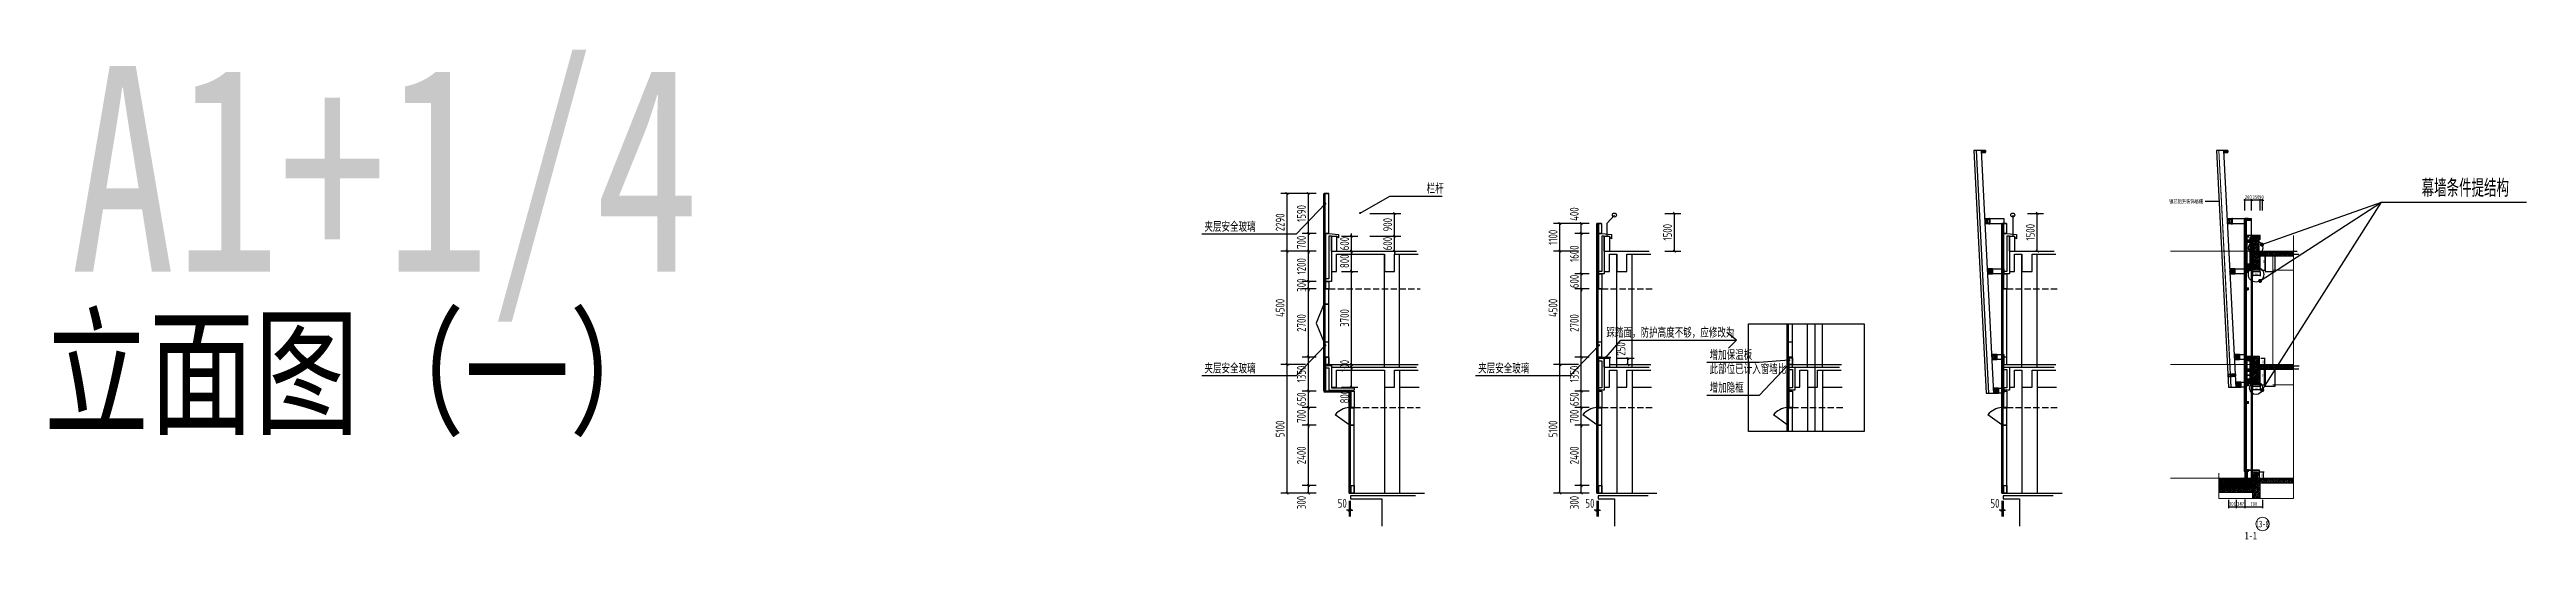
# Model space of a CAD drawing. Extents: x -280168 to 205214, y -148835 to -64913.
# Drawn here: x -35510 to 62757, y -84466 to -64913 of the extents above; entities that cross this region are included whole.
import ezdxf
from ezdxf.enums import TextEntityAlignment as Align

# ---------------------------------------------------------------- set-up
doc = ezdxf.new("R2010")
doc.units = 0
doc.header["$LTSCALE"] = 1000
doc.header["$MEASUREMENT"] = 0
for name, pattern in [('ACAD_ISO03W100', [30, 12, -18]), ('ACAD_ISO04W100', [30, 24, -3, 0, -3]), ('ACAD_ISO12W100', [21, 12, -3, 0, -3, 0, -3]), ('CENTER', [50.8, 31.75, -6.35, 6.35, -6.35]), ('DASH', [0.35, 0.25, -0.1]), ('DASHDOT2', [0.5, 0.25, -0.125, 0, -0.125]), ('DASHED', [19.05, 12.7, -6.35]), ('DIVIDE', [1.25, 0.5, -0.25, 0, -0.25, 0, -0.25])]:
    doc.linetypes.add(name, pattern=pattern)
for name, color, linetype, lineweight in [('-0层间铁皮', 66, 'Continuous', 13), ('00-SGT-轴线', 10, 'Continuous', 13), ('00-SGT-钢结构', 6, 'Continuous', 13), ('00-SGT-零部件', 31, 'Continuous', 13), ('03-AXIS-01轴线', 10, 'ACAD_ISO04W100', 9), ('03-HARDWARE-01五金配件、紧固件', 31, 'Continuous', 9), ('20文字WZ_text', 2, 'Continuous', 20), ('2SS1_structure', 166, 'Continuous', 13), ('2SS2_hidden', 152, 'DASHED', 13), ('ALP1_alum.panel', 150, 'Continuous', 20), ('ALP2_hidden', 154, 'DASHED', 13), ('BX', 153, 'ACAD_ISO12W100', 13), ('C18', 1, 'CENTER', 13), ('DIM', 1, 'Continuous', 13), ('GL1_glass', 122, 'Continuous', 13), ('GL2_hidden', 140, 'DASHED', 13), ('MJ', 3, 'Continuous', 25), ('PJ1_accessories', 4, 'Continuous', 13), ('STE1_carbon steel', 66, 'Continuous', 25), ('STE2_hidden', 64, 'DASHED', 13), ('TC1_hatch', 251, 'Continuous', 13), ('WZ_text', 2, 'Continuous', 20), ('XC1_alum.extrusion', 3, 'Continuous', 20), ('XC2_hidden', 70, 'DASHED', 13), ('ZX_grid', 14, 'CENTER', 13), ('型材线层', 3, 'Continuous', 25), ('填充08', 252, 'Continuous', 13), ('螺钉线层', 4, 'Continuous', 9), ('隔热条填充力图案', 6, 'Continuous', 9)]:
    doc.layers.add(name, color=color, linetype=linetype, lineweight=lineweight)
for name, color, linetype in [('01-标注_尺寸', 124, 'Continuous'), ('01-标注_符号', 200, 'Continuous'), ('02-TEXT_标注', 130, 'Continuous'), ('2  辅材', 30, 'Continuous'), ('2PJ', 4, 'Continuous'), ('A-D_龙骨', 131, 'Continuous'), ('A-SUR_保温', 222, 'Continuous'), ('A-SUR_吊顶', 40, 'Continuous'), ('A-金属背板', 30, 'Continuous'), ('cen', 1, 'CENTER'), ('L18', 1, 'Continuous'), ('PJ', 4, 'Continuous'), ('PJ1-sec-elev-plan', 4, 'Continuous'), ('SY', 2, 'Continuous'), ('TC', 4, 'Continuous'), ('ZX', 14, 'CENTER'), ('尺寸层', 7, 'Continuous'), ('配件层', 4, 'Continuous'), ('附件', 6, 'Continuous')]:
    doc.layers.add(name, color=color, linetype=linetype)
doc.layers.add('04-不打印_辅助线', color=165, linetype='Continuous', plot=False)
doc.layers.add('DIM_MODI', color=2, linetype='Continuous', plot=False)
doc.styles.add('_TCH_DIM', font='ros1.shx', dxfattribs={"width": 0.75, "bigfont": 'jd.shx'})
doc.styles.add('_TCH_DIM_T3', font='ros1.shx', dxfattribs={"width": 0.85, "bigfont": 'jd.shx'})
doc.styles.add('Arial', font='STXIHEI_0.TTF', dxfattribs={"width": 0.75, "height": 250})
doc.styles.add('QHMY', font='STXIHEI_0.TTF', dxfattribs={"width": 0.75})
doc.styles.get("Standard").update_dxf_attribs({"font": 'STXIHEI_0.TTF', "width": 0.75})
doc.styles.add('宋体', font='STXIHEI_0.TTF', dxfattribs={"width": 0.8})
doc.dimstyles.new('_TCH_ARCH&&100', dxfattribs={"dimtxt": 350, "dimasz": 100, "dimexe": 250, "dimexo": 300, "dimgap": 100, "dimtad": 1, "dimdec": 0, "dimzin": 0, "dimdsep": 46, "dimtxsty": '_TCH_DIM_T3', "dimblk": 'ARCHTICK', "dimcen": 0.09, "dimclrt": 7, "dimazin": 2, "dimtfac": 1, "dimtdec": 0, "dimtix": 1, "dimtmove": 2, "dimatfit": 3, "dimfxl": 0, "dimtolj": 1, "dimtzin": 0, "dimarcsym": 0})
doc.dimstyles.new('DIM-25', dxfattribs={"dimscale": 25, "dimtxt": 2.5, "dimasz": 1, "dimexe": 1, "dimexo": 1, "dimgap": 1, "dimtad": 1, "dimdec": 0, "dimzin": 0, "dimdsep": 46, "dimtxsty": 'QHMY', "dimblk": 'ARCHTICK', "dimcen": 0.09, "dimclrd": 1, "dimclre": 1, "dimclrt": 2, "dimazin": 2, "dimtfac": 1, "dimtdec": 0, "dimtix": 1, "dimtmove": 2, "dimatfit": 3, "dimfxl": 0, "dimtolj": 1, "dimtzin": 0, "dimarcsym": 0})
doc.dimstyles.new('DIM-50', dxfattribs={"dimscale": 50, "dimtxt": 3, "dimasz": 1, "dimexe": 1, "dimexo": 1, "dimgap": 1, "dimtad": 1, "dimdec": 0, "dimzin": 0, "dimdsep": 46, "dimtxsty": 'QHMY', "dimblk": 'ARCHTICK', "dimcen": 0.09, "dimclrd": 1, "dimclre": 1, "dimclrt": 2, "dimazin": 2, "dimtfac": 1, "dimtdec": 0, "dimtix": 1, "dimtmove": 2, "dimatfit": 3, "dimfxl": 0, "dimtolj": 1, "dimtzin": 0, "dimarcsym": 0})
pattern_1 = [(45, (0, 0), (-0.2245064, 0.2245064), []), (135, (0, 0), (-0.2245064, -0.2245064), [])]
pattern_2 = [(45, (-9790.8987, -2333.0076), (-1.12253202, 1.12253202), []), (135, (-9790.8987, -2333.0076), (-3.36759605, 1.12253202), [3.96875, -2.38125])]
pattern_3 = [(45, (-9852.8986, -2333.0076), (-1.12253202, 1.12253202), []), (135, (-9852.8986, -2333.0076), (-3.36759605, 1.12253202), [3.96875, -2.38125])]
pattern_4 = [(45, (-9520, 1680), (-3.367596, 3.367596), []), (45, (-9517.755, 1680), (-3.367596, 3.367596), [])]
pattern_5 = [(135, (2272.0078, -9912.8987), (-1.12253202, -1.12253202), []), (225, (2272.0078, -9912.8987), (-1.12253202, -3.36759605), [3.96875, -2.38125])]
pattern_6 = [(45, (-906565.7543, 327194.7297), (-0.56126600757, 0.56126600757), []), (135, (-906565.7543, 327194.7297), (-0.56126600757, -0.56126600757), [])]
pattern_7 = [(135, (906565.7543, 327194.7297), (0.56126600757, 0.56126600757), []), (45, (906565.7543, 327194.7297), (0.56126600757, -0.56126600757), [])]
pattern_8 = [(45, (-906565.7543, 327194.7297), (-0.8980256121, 0.8980256121), []), (135, (-906565.7543, 327194.7297), (-0.8980256121, -0.8980256121), [])]
pattern_9 = [(9e-15, (-906565.7543, 327194.7297), (0, 1.3198224), [0.762, -1.524]), (120, (-906565.7543, 327194.7297), (-1.1429997269, -0.6599112), [0.762, -1.524]), (60, (-906564.9923, 327194.7297), (-1.1429997269, 0.6599112), [0.762, -1.524])]
pattern_10 = [(45, (-12707.5709, -4617.0156), (-1.41421356, 1.41421356), []), (45, (-12706.1567, -4617.0156), (-1.41421356, 1.41421356), [1, -0.5])]
pattern_11 = [(9e-15, (-12707.5709, -4617.0156), (0, 1.082531755), [0.625, -1.25]), (120, (-12707.5709, -4617.0156), (-0.9375, -0.54126588), [0.625, -1.25]), (60, (-12706.9459, -4617.0156), (-0.9375, 0.54126588), [0.625, -1.25])]
pattern_12 = [(37.5, (-12707.5709, -4617.0156), (-0.03149668, 0.963411885), [0, -0.76, 0, -0.85, 0, -0.8125]), (7.5, (-12707.5709, -4617.0156), (0.88488835, 1.41107303), [0, -0.41, 0, -0.685, 0, -0.2625]), (327.5, (-12708.1859, -4617.0156), (1.55707093, 0.002829527), [0, -0.25, 0, -0.9, 0, -1.175]), (317.5, (-12708.1859, -4617.0156), (1.5030633, 0.43883778), [0, -0.125, 0, -0.59, 0, -0.675])]
pattern_13 = [(135, (12707.5711, -4617.0156), (1.41421356, 1.41421356), []), (135, (12706.1569, -4617.0156), (1.41421356, 1.41421356), [1, -0.5])]
pattern_14 = [(180, (12707.5711, -4617.0156), (0, 1.082531755), [0.625, -1.25]), (60, (12707.5711, -4617.0156), (0.9375, -0.54126588), [0.625, -1.25]), (120, (12706.9461, -4617.0156), (0.9375, 0.54126588), [0.625, -1.25])]
pattern_15 = [(142.5, (12707.5711, -4617.0156), (0.03149668, 0.963411885), [0, -0.76, 0, -0.85, 0, -0.8125]), (172.5, (12707.5711, -4617.0156), (-0.88488835, 1.41107303), [0, -0.41, 0, -0.685, 0, -0.2625]), (212.5, (12708.1861, -4617.0156), (-1.55707093, 0.002829527), [0, -0.25, 0, -0.9, 0, -1.175]), (222.5, (12708.1861, -4617.0156), (-1.5030633, 0.43883778), [0, -0.125, 0, -0.59, 0, -0.675])]
pattern_16 = [(270, (327252.6238, 906494.1087), (1.5875, -2e-16), []), (270, (327251.83, 906493.315), (1.5875, -2e-16), [0.79375, -0.396875])]
pattern_17 = [(270, (-327252.6238, 906494.1087), (-1.5875, -9e-16), []), (270, (-327251.83, 906493.315), (-1.5875, -9e-16), [0.79375, -0.396875])]
pattern_18 = [(45, (-8715.6996, 668.8178), (-0.449012806, 0.449012806), []), (135, (-8715.6996, 668.8178), (-1.34703842, 0.449012806), [1.5875, -0.9525])]
pattern_19 = [(135, (8715.6998, 668.8178), (0.449012806, 0.449012806), []), (45, (8715.6998, 668.8178), (1.34703842, 0.449012806), [1.5875, -0.9525])]
pattern_20 = [(315, (-8714.2995, -920.8178), (-0.449012806, -0.449012806), []), (225, (-8714.2995, -920.8178), (-1.34703842, -0.449012806), [1.5875, -0.9525])]
pattern_21 = [(225, (8714.2997, -920.8178), (0.449012806, -0.449012806), []), (315, (8714.2997, -920.8178), (1.34703842, -0.449012806), [1.5875, -0.9525])]
pattern_22 = [(45, (10043.859, -67983.743), (-3.36759605, 3.36759605), []), (45, (10046.104, -67983.743), (-3.36759605, 3.36759605), [])]
pattern_23 = [(45, (-73889.2459, 54291.9501), (0.5612660076, -0.5612660076), []), (315, (-73889.2459, 54291.9501), (0.5612660076, -1.683798023), [1.984375, -1.190625])]
pattern_24 = [(45, (-73889.2459, 54453.9501), (0.5612660076, -0.5612660076), []), (315, (-73889.2459, 54453.9501), (0.5612660076, -1.683798023), [1.984375, -1.190625])]

msp = doc.modelspace()

# ---------------------------------------------------------------- texts
at = {"layer": '02-TEXT_标注', "style": '_TCH_DIM', "width": 0.75}
for s, height, p in [('栏杆', 347.29, (19123.5, -70625.9)), ('幕墙条件提结构', 694.57, (58598.9, -70756.9)), ('夹层安全玻璃', 347.29, (10307.8, -72137.4)), ('踩踏面，防护高度不够，应修改为', 347.287, (26254.5, -76337.9)), ('夹层安全玻璃', 347.29, (10307.8, -77756.1)), ('夹层安全玻璃', 347.29, (21167.1, -77756.1)), ('增加保温板', 347.29, (30348.3, -77222.8)), ('此部位已计入窗墙比', 347.29, (30348.3, -77782.8)), ('增加隐框', 347.29, (30348.3, -78525.1))]:
    msp.add_text(s, height=height, dxfattribs=at).set_placement(p)
at = {"layer": '04-不打印_辅助线', "width": 0.75}
for s, height, p in [('A1+1/4', 8155.02, (-34686.2, -73722.2)), ('立面图（一）', 4077.51, (-35735.3, -79758.5))]:
    msp.add_text(s, height=height, dxfattribs=at).set_placement(p)
at = {"layer": '20文字WZ_text', "style": '宋体', "width": 0.8}
msp.add_attdef('1-1', (51576.5, -84346.9), 'y', height=300, dxfattribs=at)
at = {"layer": 'DIM', "color": 2, "style": 'QHMY', "width": 0.8}
msp.add_text('钢芯铝壳装饰格栅', height=150, dxfattribs=at).set_placement((48580.3, -70941.3), align=Align.MIDDLE_LEFT)

# ---------------------------------------------------------------- blocks, each defined once
blk = doc.blocks.new('GRID')
at = {"layer": '20文字WZ_text'}
blk.add_circle((0, 0), 4, dxfattribs=at)
at = {"layer": '20文字WZ_text', "style": 'Arial'}
blk.add_attdef('PA', text='', height=3, dxfattribs=at).set_placement((0, 0), align=Align.MIDDLE_CENTER)
blk = doc.blocks.new('MB-1')
at = {"color": 3}
blk.add_lwpolyline([(8, -150), (-2, -150), (-2, 150), (8, 150)], close=True, dxfattribs=at)
at = {"layer": 'STE1_carbon steel', "color": 1, "linetype": 'DASHDOT2', "ltscale": 20}
for points in [[(8, 115), (-203, 115)], [(8, 0), (-203, 0)], [(8, -115), (-203, -115)]]:
    blk.add_lwpolyline(points, dxfattribs=at)
at = {"layer": 'STE1_carbon steel', "color": 225}
for points in [[(8, 121), (-182, 121, 1), (-182, 109), (8, 109)], [(8, -6), (-182, -6, -1), (-182, 6), (8, 6)], [(8, -121), (-182, -121, -1), (-182, -109), (8, -109)]]:
    blk.add_lwpolyline(points, format="xyb", dxfattribs=at)
for centre in [(-182, 115), (-182, 0), (-182, -115)]:
    blk.add_circle(centre, 6, dxfattribs=at)
blk = doc.blocks.new('*U388')
at = {"layer": '2  辅材'}
for centre, start in [((1, 0), 180), ((2, 0), 240), ((3, 0), 240), ((4, 0), 240), ((5, 0), 240), ((6, 0), 240), ((7, 0), 240), ((8, 0), 240), ((9, 0), 240), ((10, 0), 240), ((11, 0), 240), ((12, 0), 240)]:
    blk.add_arc(centre, 1, start, 0, dxfattribs=at)
blk = doc.blocks.new('*U389')
at = {"layer": '2  辅材'}
blk.add_hatch(color=256, dxfattribs=at).paths.add_polyline_path([(0, -1), (0, 0), (1, 0, -0.414214)])
blk.add_arc((0, 0), 1, 270, 0, dxfattribs=at)
blk = doc.blocks.new('*U380')
at = {"layer": '2  辅材'}
for centre, start in [((1, 0), 180), ((2, 0), 240), ((3, 0), 240), ((4, 0), 240), ((5, 0), 240), ((6, 0), 240), ((7, 0), 240), ((8, 0), 240), ((9, 0), 240), ((10, 0), 240), ((11, 0), 240), ((12, 0), 240), ((13, 0), 240), ((14, 0), 240)]:
    blk.add_arc(centre, 1, start, 0, dxfattribs=at)
blk = doc.blocks.new('*U366')
at = {"layer": '2  辅材'}
for centre, start in [((1, 0), 180), ((2, 0), 240), ((3, 0), 240), ((4, 0), 240), ((5, 0), 240), ((6, 0), 240), ((7, 0), 240), ((8, 0), 240), ((9, 0), 240), ((10, 0), 240), ((11, 0), 240), ((12, 0), 240), ((13, 0), 240), ((14, 0), 240), ((15, 0), 240), ((16, 0), 240), ((17, 0), 240), ((18, 0), 240), ((19, 0), 240)]:
    blk.add_arc(centre, 1, start, 0, dxfattribs=at)
blk = doc.blocks.new('MJ')
at = {"color": 31}
blk.add_line((-10, 0), (3, 0), dxfattribs=at)
at = {"color": 252, "linetype": 'DASH', "ltscale": 20}
for p, q in [((173, 27), (137, 27)), ((137, 13), (173, 13)), ((137, -27), (173, -27))]:
    blk.add_line(p, q, dxfattribs=at)
at = {"color": 252}
blk.add_line((173, -13), (137, -13), dxfattribs=at)
at = {"layer": '00-SGT-轴线', "linetype": 'CENTER'}
for p, q in [((182, 20), (128, 20)), ((155, 4), (155, 36)), ((182, -20), (128, -20)), ((171, -20), (142, -20)), ((155, -36), (155, -4))]:
    blk.add_line(p, q, dxfattribs=at)
at = {"layer": '00-SGT-钢结构'}
for p, q in [((175, 26), (175, 26)), ((175, 13), (175, 13)), ((175, -14), (175, -14)), ((175, -27), (175, -27))]:
    blk.add_line(p, q, dxfattribs=at)
at = {"layer": '00-SGT-零部件'}
for points in [[(167, 20), (161, 9), (149, 9), (143, 20), (149, 31), (161, 31)], [(167, -20), (161, -31), (149, -31), (143, -20), (149, -9), (161, -9)]]:
    blk.add_lwpolyline(points, close=True, dxfattribs=at)
for points in [[(155, 9, -1), (155, 31, -1)], [(155, 26, -1), (155, 14, -1)], [(155, -31, -1), (155, -9, -1)], [(155, -14, -1), (155, -26, -1)]]:
    blk.add_lwpolyline(points, format="xyb", close=True, dxfattribs=at)
for points in [[(155, 16, -2.414214), (159, 20)], [(155, -24, -2.414214), (159, -20)]]:
    blk.add_lwpolyline(points, format="xyb", dxfattribs=at)
at = {"layer": 'STE1_carbon steel', "color": 2}
blk.add_lwpolyline([(200, 50), (0, 50), (0, -50), (200, -50)], close=True, dxfattribs=at)
blk.add_lwpolyline([(8, 50), (8, -50)], dxfattribs=at)
at = {"layer": 'STE1_carbon steel'}
blk.add_lwpolyline([(175, 37), (135, 37), (135, -38), (175, -38)], close=True, dxfattribs=at)
for centre, start, end in [((137, 20), 89.99116, 270.00884), ((173, 20), 269.99116, 90.00884), ((137, -20), 89.99116, 270.00884), ((173, -20), 269.99116, 90.00884)]:
    blk.add_arc(centre, 7, start, end, dxfattribs=at)
at = {"layer": 'SY'}
blk.add_lwpolyline([(8, 3), (8, -3), (83, -3), (83, 3)], close=True, dxfattribs=at)
for name, p, xscale, yscale, zscale, rotation in [('*U389', (0, 50), 5.000000000001624, 5.000000000001624, 5.000000000001624, 90), ('*U366', (0, -50), 5.000000000001624, 5.000000000001624, 5.000000000001624, 90), ('*U380', (8, 3), -5.000000000001624, 5.000000000001624, 5.000000000001624, 180), ('*U388', (135, 37), -3.000000000000975, 3.000000000000975, 3.000000000000975, 180), ('*U389', (0, -50), -5.000000000001624, 5.000000000001624, 5.000000000001624, 90)]:
    blk.add_blockref(name, p, dxfattribs=dict(xscale=xscale, yscale=yscale, zscale=zscale, rotation=rotation))
for name, p, xscale, yscale, zscale in [('*U380', (8, -3), 5.000000000001624, 5.000000000001624, 5.000000000001624), ('*U388', (135, -38), 3.000000000000975, 3.000000000000975, 3.000000000000975)]:
    blk.add_blockref(name, p, dxfattribs=dict(xscale=xscale, yscale=yscale, zscale=zscale))
at = {"layer": 'ALP1_alum.panel'}
blk.add_blockref('MB-1', (-8, 0), dxfattribs=at)
blk = doc.blocks.new('*U339')
at = {"layer": 'C18', "color": 1, "ltscale": 0.2}
blk.add_line((0, 4), (0, -16), dxfattribs=at)
at = {"layer": 'L18', "color": 4}
for p, q in [((-2, 0), (-2, -2)), ((2, 0), (2, -1)), ((-2, -2), (2, -1)), ((-2, -2), (2, -1)), ((-2, -2), (2, -2)), ((-2, -2), (-2, -2)), ((-2, -2), (-2, -2)), ((-2, -2), (-2, -3)), ((-2, -3), (2, -2)), ((-2, -4), (2, -3)), ((-2, -3), (2, -3)), ((-2, -3), (-2, -3)), ((-2, -3), (-2, -4)), ((-2, -4), (-2, -4)), ((-2, -4), (2, -4)), ((-2, -5), (2, -4)), ((-2, -5), (-2, -4)), ((-2, -5), (2, -5)), ((-2, -5), (-2, -5)), ((-2, -5), (-2, -6)), ((-2, -6), (2, -5)), ((-2, -6), (2, -6)), ((-2, -6), (2, -6)), ((-2, -6), (-2, -6)), ((-2, -6), (-2, -6)), ((-2, -6), (-2, -7)), ((-2, -8), (2, -7)), ((-2, -7), (2, -7)), ((-2, -7), (2, -7)), ((-2, -7), (-2, -7)), ((-2, -7), (-2, -8)), ((-2, -9), (2, -8)), ((-2, -9), (2, -8)), ((-2, -8), (-2, -9)), ((-2, -9), (2, -9)), ((-2, -10), (2, -9)), ((-2, -9), (-2, -9)), ((-2, -9), (-2, -9)), ((-2, -9), (-2, -10)), ((-2, -10), (2, -10)), ((-2, -11), (2, -10)), ((-2, -10), (-2, -11)), ((-2, -10), (-2, -10)), ((-2, -12), (2, -11)), ((-2, -11), (-2, -11)), ((-2, -12), (-1, -11)), ((-1, -11), (-2, -11)), ((-2, -12), (-1, -12)), ((-1, -11), (1, -11)), ((-1, -12), (1, -12)), ((-1, -13), (-1, -12)), ((-1, -13), (1, -12)), ((-1, -13), (1, -13)), ((-1, -13), (-1, -13)), ((-1, -13), (0, -13)), ((0, -14), (1, -13)), ((0, -13), (1, -13)), ((0, -14), (0, -13)), ((2, -11), (1, -11)), ((2, -11), (1, -12)), ((1, -11), (2, -11)), ((1, -12), (1, -12)), ((1, -13), (1, -12)), ((1, -13), (1, -13)), ((2, 0), (2, -1)), ((2, -1), (2, -2)), ((2, -1), (2, -1)), ((2, -2), (2, -2)), ((2, -3), (2, -2)), ((2, -3), (2, -3)), ((2, -3), (2, -4)), ((2, -4), (2, -5)), ((2, -4), (2, -4)), ((2, -5), (2, -5)), ((2, -6), (2, -5)), ((2, -6), (2, -6)), ((2, -6), (2, -7)), ((2, -7), (2, -7)), ((2, -7), (2, -7)), ((2, -7), (2, -8)), ((2, -8), (2, -8)), ((2, -8), (2, -9)), ((2, -10), (2, -9)), ((2, -9), (2, -9)), ((2, -10), (2, -10)), ((2, -10), (2, -11))]:
    blk.add_line(p, q, dxfattribs=at)
blk.add_lwpolyline([(4, 0), (4, 1, 0.257344), (3, 2, 0.110418), (1, 3), (1, 3), (-1, 3), (-1, 3, 0.110418), (-3, 2, 0.257344), (-4, 1), (-4, 0, 0.414214), (-4, 0), (4, 0, 0.414214)], format="xyb", close=True, dxfattribs=at)
blk = doc.blocks.new('*U369')
at = {"layer": 'PJ1-sec-elev-plan'}
h = blk.add_hatch(dxfattribs=at)
h.set_pattern_fill('ANSI37', color=132, scale=0.2, style=0)
h.set_pattern_definition(pattern_1)
edge = h.paths.add_edge_path()
edge.add_arc((5, -39), 5.43, 106.64022, 147.37961)
edge.add_line((0, -36), (0, -33))
edge.add_line((0, -33), (1, -33))
edge.add_arc((2, -33), 1, 180, 270)
edge.add_line((2, -34), (3, -34))
at = {"layer": 'ALP1_alum.panel'}
blk.add_lwpolyline([(5, -18), (2, -13), (2, 0), (0, 0), (0, -14), (3, -19), (3, -32), (5, -32), (5, -18)], dxfattribs=at)
blk.add_lwpolyline([(671, -19), (1, -19), (1, -33, 0.414214), (2, -34), (671, -34)], format="xyb", dxfattribs=at)
at = {"layer": 'ALP2_hidden'}
blk.add_lwpolyline([(3, -19), (3, -32), (671, -32)], dxfattribs=at)
at = {"layer": 'PJ1-sec-elev-plan', "color": 132}
blk.add_lwpolyline([(3, -34, 0.179655), (0, -36), (0, -33), (1, -33, 0.414214), (2, -34), (3, -34)], format="xyb", dxfattribs=at)
at = {"extrusion": (0, 0, -1), "xscale": -1, "zscale": -1, "rotation": 90}
blk.add_blockref('*U339', (-2, -6), dxfattribs=at)
blk = doc.blocks.new('*U355')
at = {"color": 251}
blk.add_lwpolyline([(0, 0), (451, 0), (451, 50), (0, 50)], close=True, dxfattribs=at)
for points in [[(0, 0, 0.414214), (5, 5), (0, 45, -1), (10, 45), (5, 5, 0.414214), (10, 0)], [(10, 0, 0.414214), (15, 5), (10, 45, -1), (20, 45), (15, 5, 0.414214), (20, 0)], [(20, 0, 0.414214), (25, 5), (20, 45, -1), (30, 45), (25, 5, 0.414214), (30, 0)], [(30, 0, 0.414214), (35, 5), (30, 45, -1), (40, 45), (35, 5, 0.414214), (40, 0)], [(40, 0, 0.414214), (45, 5), (40, 45, -1), (50, 45), (45, 5, 0.414214), (50, 0)], [(50, 0, 0.414214), (55, 5), (50, 45, -1), (60, 45), (55, 5, 0.414214), (60, 0)], [(60, 0, 0.414214), (65, 5), (60, 45, -1), (70, 45), (65, 5, 0.414214), (70, 0)], [(70, 0, 0.414214), (75, 5), (70, 45, -1), (80, 45), (75, 5, 0.414214), (80, 0)], [(80, 0, 0.414214), (85, 5), (80, 45, -1), (90, 45), (85, 5, 0.414214), (90, 0)], [(90, 0, 0.414214), (95, 5), (90, 45, -1), (100, 45), (95, 5, 0.414214), (100, 0)], [(100, 0, 0.414214), (105, 5), (100, 45, -1), (110, 45), (105, 5, 0.414214), (110, 0)], [(110, 0, 0.414214), (115, 5), (110, 45, -1), (120, 45), (115, 5, 0.414214), (120, 0)], [(120, 0, 0.414214), (125, 5), (120, 45, -1), (130, 45), (125, 5, 0.414214), (130, 0)], [(130, 0, 0.414214), (135, 5), (130, 45, -1), (140, 45), (135, 5, 0.414214), (140, 0)], [(140, 0, 0.414214), (145, 5), (140, 45, -1), (150, 45), (145, 5, 0.414214), (150, 0)], [(150, 0, 0.414214), (155, 5), (150, 45, -1), (160, 45), (155, 5, 0.414214), (160, 0)], [(160, 0, 0.414214), (165, 5), (160, 45, -1), (170, 45), (165, 5, 0.414214), (170, 0)], [(170, 0, 0.414214), (175, 5), (170, 45, -1), (180, 45), (175, 5, 0.414214), (180, 0)], [(180, 0, 0.414214), (185, 5), (180, 45, -1), (190, 45), (185, 5, 0.414214), (190, 0)], [(190, 0, 0.414214), (195, 5), (190, 45, -1), (200, 45), (195, 5, 0.414214), (200, 0)], [(200, 0, 0.414214), (205, 5), (200, 45, -1), (210, 45), (205, 5, 0.414214), (210, 0)], [(210, 0, 0.414214), (215, 5), (210, 45, -1), (220, 45), (215, 5, 0.414214), (220, 0)], [(220, 0, 0.414214), (225, 5), (220, 45, -1), (230, 45), (225, 5, 0.414214), (230, 0)], [(230, 0, 0.414214), (235, 5), (230, 45, -1), (240, 45), (235, 5, 0.414214), (240, 0)], [(240, 0, 0.414214), (245, 5), (240, 45, -1), (250, 45), (245, 5, 0.414214), (250, 0)], [(250, 0, 0.414214), (255, 5), (250, 45, -1), (260, 45), (255, 5, 0.414214), (260, 0)], [(260, 0, 0.414214), (265, 5), (260, 45, -1), (270, 45), (265, 5, 0.414214), (270, 0)], [(270, 0, 0.414214), (275, 5), (270, 45, -1), (280, 45), (275, 5, 0.414214), (280, 0)], [(280, 0, 0.414214), (285, 5), (280, 45, -1), (290, 45), (285, 5, 0.414214), (290, 0)], [(290, 0, 0.414214), (295, 5), (290, 45, -1), (300, 45), (295, 5, 0.414214), (300, 0)], [(300, 0, 0.414214), (305, 5), (300, 45, -1), (310, 45), (305, 5, 0.414214), (310, 0)], [(310, 0, 0.414214), (315, 5), (310, 45, -1), (320, 45), (315, 5, 0.414214), (320, 0)], [(320, 0, 0.414214), (325, 5), (320, 45, -1), (330, 45), (325, 5, 0.414214), (330, 0)], [(330, 0, 0.414214), (335, 5), (330, 45, -1), (340, 45), (335, 5, 0.414214), (340, 0)], [(340, 0, 0.414214), (345, 5), (340, 45, -1), (350, 45), (345, 5, 0.414214), (350, 0)], [(350, 0, 0.414214), (355, 5), (350, 45, -1), (360, 45), (355, 5, 0.414214), (360, 0)], [(360, 0, 0.414214), (365, 5), (360, 45, -1), (370, 45), (365, 5, 0.414214), (370, 0)], [(370, 0, 0.414214), (375, 5), (370, 45, -1), (380, 45), (375, 5, 0.414214), (380, 0)], [(380, 0, 0.414214), (385, 5), (380, 45, -1), (390, 45), (385, 5, 0.414214), (390, 0)], [(390, 0, 0.414214), (395, 5), (390, 45, -1), (400, 45), (395, 5, 0.414214), (400, 0)], [(400, 0, 0.414214), (405, 5), (400, 45, -1), (410, 45), (405, 5, 0.414214), (410, 0)], [(410, 0, 0.414214), (415, 5), (410, 45, -1), (420, 45), (415, 5, 0.414214), (420, 0)], [(420, 0, 0.414214), (425, 5), (420, 45, -1), (430, 45), (425, 5, 0.414214), (430, 0)], [(430, 0, 0.414214), (435, 5), (430, 45, -1), (440, 45), (435, 5, 0.414214), (440, 0)], [(440, 0, 0.414214), (445, 5), (440, 45, -1), (450, 45), (445, 5, 0.414214), (450, 0)]]:
    blk.add_lwpolyline(points, format="xyb", dxfattribs=at)
blk = doc.blocks.new('PH DRILLING ST4.2x19')
at = {"layer": 'PJ'}
for p, q in [((-3, 0), (-3, 0)), ((-3, 0), (-3, 0)), ((-2, 4), (0, 4)), ((0, 4), (0, -4)), ((-3, 0), (-3, 0)), ((-2, -4), (0, -4))]:
    blk.add_line(p, q, dxfattribs=at)
at = {"layer": 'PJ', "linetype": 'Continuous'}
for p, q in [((0, 2), (1, 2)), ((1, 2), (2, 2)), ((1, 2), (1, 2)), ((1, 2), (1, 2)), ((3, 2), (2, 2)), ((3, 2), (4, 2)), ((3, 2), (3, 2)), ((4, 2), (4, 2)), ((4, 2), (4, 2)), ((4, 2), (5, 2)), ((5, 2), (6, 2)), ((5, 2), (5, 2)), ((7, 2), (6, 2)), ((6, 2), (6, 2)), ((7, 2), (8, 2)), ((7, 2), (7, 2)), ((8, 2), (9, 2)), ((8, 2), (8, 2)), ((8, 2), (8, 2)), ((10, 2), (9, 2)), ((10, 2), (11, 2)), ((10, 2), (10, 2)), ((11, 2), (12, 2)), ((11, 2), (11, 2)), ((11, 2), (11, 2)), ((12, 2), (12, 2)), ((12, 2), (13, 2)), ((14, 2), (13, 2)), ((13, 2), (13, 2)), ((14, 2), (14, 0)), ((14, 2), (18, 2)), ((14, 2), (14, 2)), ((14, 0), (19, 0)), ((19, 0), (18, 2)), ((19, 0), (19, 0)), ((19, 0), (19, 0)), ((1, -2), (0, -2)), ((0, -2), (0, -2)), ((1, -2), (2, -2)), ((1, -2), (1, -2)), ((2, -2), (2, -2)), ((2, -2), (3, -2)), ((3, -2), (3, -2)), ((3, -2), (3, -2)), ((3, -2), (4, -2)), ((5, -2), (4, -2)), ((4, -2), (4, -2)), ((5, -2), (6, -2)), ((6, -2), (6, -2)), ((6, -2), (6, -2)), ((6, -2), (7, -2)), ((7, -2), (7, -2)), ((8, -2), (7, -2)), ((8, -2), (9, -2)), ((8, -2), (8, -2)), ((9, -2), (10, -2)), ((9, -2), (9, -2)), ((10, -2), (11, -2)), ((10, -2), (10, -2)), ((10, -2), (10, -2)), ((11, -2), (11, -2)), ((12, -2), (11, -2)), ((12, -2), (13, -2)), ((13, -2), (13, -2)), ((13, -2), (13, -2)), ((13, -2), (14, -2)), ((14, 0), (15, -2)), ((15, -2), (14, -2)), ((14, -2), (14, -2)), ((15, -2), (18, -2)), ((19, 0), (18, -2))]:
    blk.add_line(p, q, dxfattribs=at)
at = {"layer": 'PJ'}
for start, end in [(142.02013, 176.47188), (183.52812, 217.97987)]:
    blk.add_arc((3, 0), 6.5, start, end, dxfattribs=at)
at = {"layer": 'PJ', "linetype": 'Continuous'}
for centre, radius, start, end in [((0, 2), 0.2, 180, 270), ((14, 0), 0.377, 54.21736, 327.44419), ((21, 3), 3.62, 196.0768, 232.01508), ((0, -2), 0.2, 90, 180)]:
    blk.add_arc(centre, radius, start, end, dxfattribs=at)
at = {"layer": 'ZX', "ltscale": 0.2}
blk.add_line((-4, 0), (20, 0), dxfattribs=at)
blk = doc.blocks.new('射钉YD42')
at = {"layer": 'PJ'}
for p, q in [((-36, 2), (-42, 0)), ((-42, 0), (-36, -2)), ((-36, 2), (0, 2)), ((1, 4), (0, 4)), ((0, 3), (0, 2)), ((0, 2), (0, -2)), ((0, -2), (-36, -2)), ((0, -2), (0, -3)), ((1, -4), (0, -4))]:
    blk.add_line(p, q, dxfattribs=at)
for centre, radius, start, end in [((-36, 2), 0.2, 90, 106.69924), ((0, 3), 0.2, 90, 180), ((0, 2), 0.2, 270, 0), ((-4, 0), 5.81, 322.68702, 37.31298), ((1, 3), 0.2, 37.31298, 90), ((-36, -2), 0.2, 253.30076, 270), ((0, -2), 0.2, 0, 90), ((0, -3), 0.2, 180, 270), ((1, -3), 0.2, 270, 322.68702)]:
    blk.add_arc(centre, radius, start, end, dxfattribs=at)
at = {"layer": 'ZX', "ltscale": 0.1}
blk.add_line((4, 0), (-43, 0), dxfattribs=at)
blk = doc.blocks.new('*U352')
at = {"xscale": -1}
blk.add_blockref('射钉YD42', (0, 0), dxfattribs=at)
blk = doc.blocks.new('*U367')
at = {"color": 251}
blk.add_lwpolyline([(0, 0), (77, 0), (77, 50), (0, 50)], close=True, dxfattribs=at)
for points in [[(0, 0, 0.414214), (5, 5), (0, 45, -1), (10, 45), (5, 5, 0.414214), (10, 0)], [(10, 0, 0.414214), (15, 5), (10, 45, -1), (20, 45), (15, 5, 0.414214), (20, 0)], [(20, 0, 0.414214), (25, 5), (20, 45, -1), (30, 45), (25, 5, 0.414214), (30, 0)], [(30, 0, 0.414214), (35, 5), (30, 45, -1), (40, 45), (35, 5, 0.414214), (40, 0)], [(40, 0, 0.414214), (45, 5), (40, 45, -1), (50, 45), (45, 5, 0.414214), (50, 0)], [(50, 0, 0.414214), (55, 5), (50, 45, -1), (60, 45), (55, 5, 0.414214), (60, 0)], [(60, 0, 0.414214), (65, 5), (60, 45, -1), (70, 45), (65, 5, 0.414214), (70, 0)]]:
    blk.add_lwpolyline(points, format="xyb", dxfattribs=at)
blk = doc.blocks.new('防火带上')
at = {"layer": 'TC', "ltscale": 3}
h = blk.add_hatch(dxfattribs=at)
h.set_pattern_fill('ANSI37', color=256, scale=0.5, style=0)
h.set_pattern_definition([(45, (-473198.2519, -31869.28504), (-0.5612660076, 0.5612660076), []), (135, (-473198.2519, -31869.28504), (-0.5612660076, -0.5612660076), [])])
edge = h.paths.add_edge_path()
edge.add_arc((-89, 8), 8.52, 291.66792, 351.78819)
edge.add_line((-81, 7), (-69, 0))
edge.add_line((-69, 0), (-72, 0))
edge.add_line((-72, 0), (-86, 0))
h = blk.add_hatch(dxfattribs=at)
h.set_pattern_fill('ANSI37', color=256, scale=0.5, style=0)
h.set_pattern_definition([(45, (-473306.8511, -31814.5111), (-0.5612660076, 0.5612660076), []), (135, (-473306.8511, -31814.5111), (-0.5612660076, -0.5612660076), [])])
edge = h.paths.add_edge_path()
edge.add_arc((147, 92), 22.9, 267.97694, 298.3943)
edge.add_line((158, 72), (158, 57))
edge.add_line((158, 57), (153, 57))
edge.add_line((153, 57), (146, 69))
h = blk.add_hatch(dxfattribs=at)
h.set_pattern_fill('ANSI33', color=23, scale=0.5, angle=45, style=0)
h.set_pattern_definition([(90, (-473306.8511, -31814.5111), (-1.5875, 3e-16), []), (90, (-473306.0574, -31813.7174), (-1.5875, 3e-16), [0.79375, -0.396875])])
h.paths.add_polyline_path([(153, 57), (158, 57), (158, 42), (153, 42)])
h = blk.add_hatch(dxfattribs=at)
h.set_pattern_fill('ANSI37', color=256, scale=0.5, style=0)
h.set_pattern_definition([(45, (-473293.8511, -31772.66806), (-0.5612660076, 0.5612660076), []), (135, (-473293.8511, -31772.66806), (-0.5612660076, -0.5612660076), [])])
edge = h.paths.add_edge_path()
edge.add_arc((6, -160), 8.52, 98.21181, 158.33208, ccw=False)
edge.add_line((5, -151), (-2, -139))
edge.add_line((-2, -139), (-2, -143))
edge.add_line((-2, -143), (-2, -157))
at = {"layer": '-0层间铁皮'}
blk.add_lwpolyline([(-68, 2), (-80, 8), (-81, 7), (-69, 0), (151, 0), (151, 56), (150, 56), (150, 2), (-68, 2)], dxfattribs=at)
blk.add_lwpolyline([(48, -102), (48, -103), (0, -103), (0, -139), (6, -151), (5, -151), (-2, -139), (-2, -102)], close=True, dxfattribs=at)
at = {"layer": 'STE1_carbon steel'}
blk.add_lwpolyline([(151, 56), (151, 56), (151, -100), (22, -100), (22, -102), (153, -102), (153, 57), (146, 69), (145, 68), (151, 56), (151, 56)], dxfattribs=at)
at = {"layer": 'TC', "ltscale": 3}
for points in [[(-86, 0, 0.268512), (-81, 7), (-69, 0), (-72, 0)], [(-2, -157, -0.268512), (5, -151), (-2, -139), (-2, -143)]]:
    blk.add_lwpolyline(points, format="xyb", close=True, dxfattribs=at)
blk.add_lwpolyline([(146, 69, 0.133506), (158, 72), (158, 57), (153, 57), (146, 69)], format="xyb", dxfattribs=at)
at = {"layer": 'TC', "color": 23, "ltscale": 3}
blk.add_lwpolyline([(153, 57), (158, 57), (158, 42), (153, 42)], close=True, dxfattribs=at)
blk.add_blockref('PH DRILLING ST4.2x19', (150, 49))
at = {"layer": 'TC', "xscale": 2, "yscale": 2, "zscale": 2}
blk.add_blockref('*U367', (-2, -100), dxfattribs=at)
at = {"layer": '填充08', "rotation": 270}
blk.add_blockref('*U352', (-62, 2), dxfattribs=at)
at = {"layer": '填充08', "extrusion": (0, 0, -1), "zscale": -1}
blk.add_blockref('*U352', (0, -132), dxfattribs=at)
blk = doc.blocks.new('*U356')
at = {"color": 251}
blk.add_lwpolyline([(0, 0), (60, 0), (60, 50), (0, 50)], close=True, dxfattribs=at)
for points in [[(0, 0, 0.414214), (5, 5), (0, 45, -1), (10, 45), (5, 5, 0.414214), (10, 0)], [(10, 0, 0.414214), (15, 5), (10, 45, -1), (20, 45), (15, 5, 0.414214), (20, 0)], [(20, 0, 0.414214), (25, 5), (20, 45, -1), (30, 45), (25, 5, 0.414214), (30, 0)], [(30, 0, 0.414214), (35, 5), (30, 45, -1), (40, 45), (35, 5, 0.414214), (40, 0)], [(40, 0, 0.414214), (45, 5), (40, 45, -1), (50, 45), (45, 5, 0.414214), (50, 0)], [(50, 0, 0.414214), (55, 5), (50, 45, -1), (60, 45), (55, 5, 0.414214), (60, 0)]]:
    blk.add_lwpolyline(points, format="xyb", dxfattribs=at)
blk = doc.blocks.new('PT-C-PTZGLSI-ST5.5LST')
at = {"layer": '螺钉线层'}
for p, q in [((-4, 1), (-3, 1)), ((-3, 1), (-3, -1)), ((-1, 5), (0, 5)), ((0, 5), (0, -5)), ((-3, -1), (-4, -1)), ((-1, -5), (0, -5))]:
    blk.add_line(p, q, dxfattribs=at)
for start, end in [(125.82991, 174.78092), (185.21908, 234.17009)]:
    blk.add_arc((3, 0), 6.82, start, end, dxfattribs=at)
blk = doc.blocks.new('PT-C-PTZGLSI-ST5.5LW')
at = {"layer": '螺钉线层'}
for p, q in [((-1, 2), (0, 2)), ((0, 3), (0, 2)), ((0, 3), (0, 2)), ((0, -2), (0, 2)), ((0, 2), (1, -2)), ((-1, -2), (0, -2)), ((1, -3), (0, -2)), ((1, -3), (1, -2))]:
    blk.add_line(p, q, dxfattribs=at)
at = {"layer": '螺钉线层', "color": 6, "linetype": 'Continuous'}
for p, q in [((0, 3), (1, -3)), ((1, -3), (0, 3))]:
    blk.add_line(p, q, dxfattribs=at)
at = {"layer": '螺钉线层'}
for centre, start, end in [((0, 3), 30, 150), ((1, -3), 210, 330)]:
    blk.add_arc(centre, 0.0866, start, end, dxfattribs=at)
blk = doc.blocks.new('PT-C-PTZZZGLD-ST5.5LWW')
at = {"layer": '螺钉线层'}
for p, q in [((-9, 2), (-8, 2)), ((-8, 3), (-8, 2)), ((-8, 3), (-7, 2)), ((-8, 1), (-8, 2)), ((-7, -2), (-8, 1)), ((-7, 2), (-7, 1)), ((-6, 2), (-7, 2)), ((-6, 1), (-7, 1)), ((-6, 3), (-6, 2)), ((-6, 3), (-5, 2)), ((-6, 1), (-6, 2)), ((-2, 2), (-5, 2)), ((-5, 2), (-5, 1)), ((-1, 0), (-5, 1)), ((-5, 1), (-5, 1)), ((0, 0), (-2, 2)), ((0, 0), (-2, -2)), ((-8, -2), (-7, -2)), ((-7, -2), (-6, -1)), ((-7, -3), (-7, -2)), ((-7, -3), (-6, -2)), ((-7, -2), (-6, -2)), ((-7, -2), (-7, -2)), ((-5, -2), (-6, -1)), ((-2, -2), (-6, -2)), ((-6, -2), (-5, -2))]:
    blk.add_line(p, q, dxfattribs=at)
at = {"layer": '螺钉线层', "color": 6, "linetype": 'Continuous'}
for p, q in [((-8, 3), (-7, 1)), ((-7, 1), (-8, 3)), ((-6, 3), (-6, 1)), ((-5, 1), (-6, 3)), ((-7, -2), (-7, -3)), ((-7, -3), (-7, -2))]:
    blk.add_line(p, q, dxfattribs=at)
at = {"layer": '螺钉线层'}
for centre, radius, start, end in [((-8, 3), 0.0866, 30, 150), ((-7, 1), 0.45, 77.98318, 190.61966), ((-6, 3), 0.0866, 30, 150), ((-6, 1), 0.35, 257.98318, 289.90342), ((0, 2), 2.53, 180, 251.88422), ((-7, -1), 0.45, 190.61966, 293.95417), ((-7, -3), 0.0866, 210, 330)]:
    blk.add_arc(centre, radius, start, end, dxfattribs=at)
blk = doc.blocks.new('ST5.5x22自攻自钻')
at = {"layer": '螺钉线层', "color": 46, "linetype": 'CENTER'}
blk.add_line((-16, 2), (16, 2), dxfattribs=at)
at = {"layer": '螺钉线层'}
for p, q in [((-9, 2), (-8, 3)), ((-8, 0), (-9, 2)), ((-8, 5), (-8, 5)), ((-8, 3), (-8, 2)), ((-8, 2), (-7, 0)), ((-8, -1), (-8, 0)), ((-8, -1), (-7, 0)), ((-8, 0), (-8, 0))]:
    blk.add_line(p, q, dxfattribs=at)
at = {"layer": '螺钉线层', "color": 6, "linetype": 'Continuous'}
for p, q in [((-8, 3), (-8, -1)), ((-8, -1), (-8, 3))]:
    blk.add_line(p, q, dxfattribs=at)
at = {"layer": '螺钉线层'}
for centre, radius, start, end in [((-8, 5), 0.3, 180, 270), ((-8, -1), 0.3, 90, 180), ((-8, -1), 0.0866, 210, 330)]:
    blk.add_arc(centre, radius, start, end, dxfattribs=at)
for name, p in [('PT-C-PTZGLSI-ST5.5LST', (-9, 2)), ('PT-C-PTZGLSI-ST5.5LW', (-7, 2)), ('PT-C-PTZGLSI-ST5.5LW', (-5, 2)), ('PT-C-PTZGLSI-ST5.5LW', (-3, 2)), ('PT-C-PTZGLSI-ST5.5LW', (-2, 2)), ('PT-C-PTZGLSI-ST5.5LW', (0, 2)), ('PT-C-PTZGLSI-ST5.5LW', (2, 2)), ('PT-C-PTZGLSI-ST5.5LW', (4, 2)), ('PT-C-PTZZZGLD-ST5.5LWW', (13, 2))]:
    blk.add_blockref(name, p, dxfattribs=at)
blk = doc.blocks.new('PAON148001(945500)')
at = {"layer": '隔热条填充力图案'}
h = blk.add_hatch(dxfattribs=at)
h.set_pattern_fill('ANSI37', color=6, scale=0.5, style=0)
h.set_pattern_definition([(135, (-54620.9168, -69823.3762), (0.5612660076, 0.5612660076), []), (45, (-54620.9168, -69823.3762), (0.5612660076, -0.5612660076), [])])
edge = h.paths.add_edge_path()
edge.add_line((1, -12), (2, -14))
edge.add_line((2, -14), (2, -14))
edge.add_arc((2, -14), 0.4, 270, 360, ccw=False)
edge.add_line((2, -15), (-2, -15))
edge.add_arc((-2, -14), 0.4, 180, 270, ccw=False)
edge.add_line((-2, -14), (-2, -14))
edge.add_line((-2, -14), (-1, -12))
edge.add_arc((-2, -12), 1.2, 330, 360)
edge.add_line((-1, -12), (-1, -3))
edge.add_arc((-2, -3), 1.2, 0, 30)
edge.add_line((-1, -2), (-2, -1))
edge.add_line((-2, -1), (-2, 0))
edge.add_arc((-2, 0), 0.4, 90, 180, ccw=False)
edge.add_line((-2, 0), (2, 0))
edge.add_arc((2, 0), 0.4, 0, 90, ccw=False)
edge.add_line((2, 0), (2, -1))
edge.add_line((2, -1), (1, -2))
edge.add_arc((2, -3), 1.2, 150, 180)
edge.add_line((1, -3), (1, -12))
edge.add_arc((2, -12), 1.2, 180, 210)
at = {"layer": '型材线层'}
blk.add_lwpolyline([(1, -12), (2, -14), (2, -14, -0.414214), (2, -15), (-2, -15, -0.414214), (-2, -14), (-2, -14), (-1, -12, 0.131652), (-1, -12), (-1, -3, 0.131652), (-1, -2), (-2, -1), (-2, 0, -0.414214), (-2, 0), (2, 0, -0.414214), (2, 0), (2, -1), (1, -2, 0.131652), (1, -3), (1, -12, 0.131652)], format="xyb", close=True, dxfattribs=at)
blk = doc.blocks.new('PT-C-PTZGLSI-ST4.8LW')
at = {"layer": '螺钉线层'}
for p, q in [((-1, 2), (0, 2)), ((0, 2), (0, 2)), ((0, 2), (0, 2)), ((0, 2), (0, -2)), ((0, 2), (1, -2)), ((0, -2), (0, -2)), ((1, -2), (0, -2)), ((1, -2), (1, -2))]:
    blk.add_line(p, q, dxfattribs=at)
at = {"layer": '螺钉线层', "color": 6, "linetype": 'Continuous'}
for p, q in [((1, -2), (0, 2)), ((0, 2), (1, -2))]:
    blk.add_line(p, q, dxfattribs=at)
at = {"layer": '螺钉线层'}
for centre, start, end in [((0, 2), 30, 150), ((1, -2), 210, 330)]:
    blk.add_arc(centre, 0.0866, start, end, dxfattribs=at)
blk = doc.blocks.new('PT-C-PTZGLSI-ST4.8LST')
at = {"layer": '螺钉线层'}
blk.add_lwpolyline([(-1, 5, 0.234454), (-4, 0), (-3, 0), (-3, 0), (-4, 0, 0.234454), (-1, -5), (0, -5), (0, 5)], format="xyb", close=True, dxfattribs=at)
blk = doc.blocks.new('PT-C-PTZGLSI-ST4.8LWW')
at = {"layer": '螺钉线层'}
for p, q in [((-6, 2), (-6, 2)), ((-5, 2), (-6, 2)), ((-6, 2), (-5, -2)), ((-5, 2), (-4, 2)), ((-5, 2), (-5, 2)), ((-5, 2), (-4, -2)), ((-4, 2), (-4, 2)), ((-4, 2), (-4, 2)), ((-4, 2), (-3, -1)), ((-3, 2), (-3, 1)), ((-3, 1), (0, 0)), ((-3, 1), (-2, -1)), ((-2, -1), (0, 0)), ((-6, -2), (-5, -2)), ((-4, -2), (-5, -2)), ((-4, -2), (-3, -1)), ((-4, -2), (-4, -2)), ((-3, -2), (-3, -1)), ((-3, -2), (-2, -1))]:
    blk.add_line(p, q, dxfattribs=at)
at = {"layer": '螺钉线层', "color": 6, "linetype": 'Continuous'}
for p, q in [((-4, -2), (-5, 2)), ((-5, 2), (-4, -2)), ((-3, -2), (-4, 2)), ((-3, 2), (-3, -2))]:
    blk.add_line(p, q, dxfattribs=at)
at = {"layer": '螺钉线层'}
for centre, radius, start, end in [((-5, 2), 0.0866, 30, 150), ((-4, 2), 0.1, 30, 150), ((-4, -2), 0.1, 210, 330), ((-3, -2), 0.1, 210, 330)]:
    blk.add_arc(centre, radius, start, end, dxfattribs=at)
blk = doc.blocks.new('ST4.8X38-PT')
at = {"layer": '螺钉线层', "color": 46, "linetype": 'CENTER', "ltscale": 1.5}
blk.add_line((-6, 0), (40, 0), dxfattribs=at)
at = {"layer": '螺钉线层'}
for p, q in [((1, 2), (0, 2)), ((1, 0), (1, -2)), ((1, 0), (1, 0)), ((1, 0), (2, 0)), ((0, -2), (1, -2)), ((2, -2), (1, -2)), ((2, 0), (2, -2)), ((2, -2), (2, -2))]:
    blk.add_line(p, q, dxfattribs=at)
at = {"layer": '螺钉线层', "linetype": 'Continuous'}
for p, q in [((2, -2), (1, 0)), ((1, 0), (2, -2))]:
    blk.add_line(p, q, dxfattribs=at)
at = {"layer": '螺钉线层'}
for centre, radius, start, end in [((0, 2), 0.3, 180, 270), ((0, -2), 0.3, 90, 180), ((2, -2), 0.0866, 210, 330)]:
    blk.add_arc(centre, radius, start, end, dxfattribs=at)
for name, p in [('PT-C-PTZGLSI-ST4.8LST', (0, 0)), ('PT-C-PTZGLSI-ST4.8LW', (2, 0)), ('PT-C-PTZGLSI-ST4.8LW', (4, 0)), ('PT-C-PTZGLSI-ST4.8LW', (6, 0)), ('PT-C-PTZGLSI-ST4.8LW', (7, 0)), ('PT-C-PTZGLSI-ST4.8LW', (9, 0)), ('PT-C-PTZGLSI-ST4.8LW', (10, 0)), ('PT-C-PTZGLSI-ST4.8LW', (12, 0)), ('PT-C-PTZGLSI-ST4.8LW', (14, 0)), ('PT-C-PTZGLSI-ST4.8LW', (15, 0)), ('PT-C-PTZGLSI-ST4.8LW', (17, 0)), ('PT-C-PTZGLSI-ST4.8LW', (18, 0)), ('PT-C-PTZGLSI-ST4.8LW', (20, 0)), ('PT-C-PTZGLSI-ST4.8LW', (22, 0)), ('PT-C-PTZGLSI-ST4.8LW', (23, 0)), ('PT-C-PTZGLSI-ST4.8LW', (25, 0)), ('PT-C-PTZGLSI-ST4.8LW', (26, 0)), ('PT-C-PTZGLSI-ST4.8LW', (28, 0)), ('PT-C-PTZGLSI-ST4.8LW', (30, 0)), ('PT-C-PTZGLSI-ST4.8LW', (31, 0)), ('PT-C-PTZGLSI-ST4.8LWW', (38, 0))]:
    blk.add_blockref(name, p, dxfattribs=at)
blk = doc.blocks.new('*U358')
for p, q in [((-2, 0), (-2, -1)), ((2, 0), (2, -1)), ((-2, -2), (2, -1)), ((-2, -1), (-1, -1)), ((-2, -1), (-1, -1)), ((-2, -1), (-2, -2)), ((-2, -1), (-1, -1)), ((-2, -1), (-2, -1)), ((-2, -1), (-2, -1)), ((-2, -3), (2, -2)), ((-2, -2), (2, -2)), ((-2, -2), (-2, -3)), ((-2, -2), (-2, -2)), ((-2, -3), (2, -3)), ((-2, -4), (2, -3)), ((-2, -3), (-2, -3)), ((-2, -4), (-2, -3)), ((-2, -5), (2, -4)), ((-2, -4), (2, -4)), ((-2, -4), (-2, -5)), ((-2, -4), (-2, -4)), ((-2, -5), (2, -5)), ((-2, -5), (2, -5)), ((-2, -5), (-2, -6)), ((-2, -5), (-2, -5)), ((-2, -5), (-2, -5)), ((-2, -6), (2, -6)), ((-2, -7), (2, -6)), ((-2, -6), (2, -6)), ((-2, -6), (-2, -6)), ((-2, -6), (-2, -7)), ((-2, -8), (2, -7)), ((-2, -8), (2, -7)), ((-2, -7), (-2, -8)), ((-2, -8), (2, -8)), ((-2, -9), (2, -8)), ((-2, -8), (-2, -9)), ((-2, -8), (-2, -8)), ((-2, -8), (-2, -8)), ((-2, -10), (2, -9)), ((-2, -9), (2, -9)), ((-2, -9), (-2, -10)), ((-2, -9), (-2, -9)), ((-2, -10), (2, -10)), ((-2, -11), (2, -10)), ((-2, -10), (-2, -10)), ((-2, -11), (-2, -10)), ((-2, -11), (2, -11)), ((-2, -12), (2, -11)), ((-2, -11), (-2, -12)), ((-2, -11), (-2, -11)), ((-2, -12), (2, -12)), ((-2, -12), (2, -12)), ((-2, -12), (-2, -13)), ((-2, -12), (-2, -12)), ((-2, -12), (-2, -12)), ((-2, -14), (2, -13)), ((-2, -13), (2, -13)), ((-2, -14), (2, -13)), ((-2, -14), (-2, -13)), ((-2, -15), (2, -14)), ((-2, -15), (2, -14)), ((-2, -14), (-2, -15)), ((-2, -14), (-2, -14)), ((-2, -15), (2, -15)), ((-1, -16), (-2, -15)), ((-2, -15), (-2, -15)), ((-2, -15), (-2, -15)), ((-2, -15), (-2, -15)), ((-2, -16), (2, -16)), ((-2, -16), (-1, -16)), ((-2, -16), (-1, -17)), ((-1, -1), (-1, -1)), ((-1, -16), (1, -16)), ((-1, -17), (1, -16)), ((-1, -18), (1, -17)), ((-1, -17), (1, -17)), ((-1, -17), (-1, -17)), ((-1, -18), (-1, -17)), ((-1, -18), (0, -18)), ((0, -19), (1, -18)), ((0, -18), (1, -18)), ((0, -19), (0, -18)), ((1, -16), (2, -15)), ((1, -17), (1, -16)), ((2, -16), (1, -16)), ((2, -16), (1, -16)), ((1, -17), (1, -18)), ((1, -17), (1, -17)), ((2, -2), (2, -1)), ((2, -2), (2, -2)), ((2, -2), (2, -3)), ((2, -3), (2, -3)), ((2, -3), (2, -4)), ((2, -5), (2, -4)), ((2, -4), (2, -4)), ((2, -5), (2, -6)), ((2, -5), (2, -5)), ((2, -6), (2, -6)), ((2, -6), (2, -7)), ((2, -6), (2, -6)), ((2, -7), (2, -7)), ((2, -7), (2, -8)), ((2, -8), (2, -8)), ((2, -9), (2, -8)), ((2, -9), (2, -9)), ((2, -9), (2, -10)), ((2, -10), (2, -10)), ((2, -10), (2, -11)), ((2, -11), (2, -11)), ((2, -12), (2, -11)), ((2, -12), (2, -13)), ((2, -12), (2, -12)), ((2, -13), (2, -13)), ((2, -13), (2, -13)), ((2, -13), (2, -14)), ((2, -14), (2, -14)), ((2, -14), (2, -15)), ((2, -15), (2, -15))]:
    blk.add_line(p, q)
blk.add_lwpolyline([(4, 0), (4, 1, 0.257344), (3, 2, 0.110418), (1, 3), (1, 3), (-1, 3), (-1, 3, 0.110418), (-3, 2, 0.257344), (-4, 1), (-4, 0, 0.414214), (-4, 0), (4, 0, 0.414214)], format="xyb", close=True)
at = {"layer": 'cen', "ltscale": 2}
blk.add_line((0, 4), (0, -20), dxfattribs=at)
blk = doc.blocks.new('*U372')
at = {"layer": 'PJ1_accessories'}
h = blk.add_hatch(dxfattribs=at)
h.set_pattern_fill('ANSI37', color=252, scale=0.5, style=0)
h.set_pattern_definition(pattern_6)
h.paths.add_polyline_path([(-38, -143), (-38, -140), (-42, -140, -0.129667), (-40, -143)])
h = blk.add_hatch(dxfattribs=at)
h.set_pattern_fill('ANSI38', color=256, scale=0.4, style=0)
h.set_pattern_definition(pattern_21)
edge = h.paths.add_edge_path(flags=16)
edge.add_arc((-33, -144), 0.65, -180, 0, ccw=False)
edge.add_line((-33, -144), (-33, -144))
edge.add_arc((-33, -144), 0.65, 0, 180, ccw=False)
edge.add_line((-32, -144), (-32, -144))
edge = h.paths.add_edge_path()
edge.add_arc((-30, -139), 0.3, 296.61533, 471.61533)
edge.add_line((-30, -139), (-35, -141))
edge.add_line((-35, -141), (-36, -141))
edge.add_arc((-36, -140), 0.3, 225, 270, ccw=False)
edge.add_line((-37, -140), (-37, -140))
edge.add_arc((-37, -140), 0.3, 45, 90)
edge.add_line((-37, -140), (-38, -140))
edge.add_arc((-38, -140), 0.3, 90, 180)
edge.add_line((-38, -140), (-38, -143))
edge.add_arc((-38, -143), 0.3, 180, 270)
edge.add_line((-38, -143), (-35, -143))
edge.add_arc((-35, -144), 0.5, 0, 90, ccw=False)
edge.add_line((-34, -144), (-34, -145))
edge.add_arc((-34, -145), 0.2, -135, 0, ccw=False)
edge.add_line((-34, -145), (-35, -145))
edge.add_arc((-36, -145), 0.3, 45, 225)
edge.add_line((-36, -145), (-34, -146))
edge.add_arc((-34, -146), 0.5, 225, 270)
edge.add_line((-34, -146), (-31, -146))
edge.add_arc((-31, -146), 0.5, 270, 315)
edge.add_line((-31, -146), (-30, -145))
edge.add_arc((-30, -145), 0.3, 315, 495)
edge.add_line((-30, -145), (-31, -145))
edge.add_arc((-31, -145), 0.2, 180, 315, ccw=False)
edge.add_line((-31, -145), (-31, -144))
edge.add_arc((-31, -144), 0.5, 90, 180, ccw=False)
edge.add_line((-31, -143), (-27, -143))
edge.add_arc((-27, -143), 0.3, 270, 360)
edge.add_line((-27, -143), (-27, -140))
edge.add_arc((-27, -140), 0.3, 360, 450)
edge.add_line((-27, -140), (-28, -140))
edge.add_arc((-28, -140), 0.3, 90, 180)
edge.add_line((-28, -140), (-28, -141))
edge.add_arc((-29, -141), 0.3, -90, 0, ccw=False)
edge.add_line((-29, -141), (-31, -141))
edge.add_arc((-31, -141), 0.3, 90, 110)
edge.add_line((-31, -141), (-32, -142))
edge.add_arc((-32, -141), 0.3, 270, 290, ccw=False)
edge.add_line((-32, -142), (-33, -142))
edge.add_arc((-33, -141), 0.4, 116.61533, 270, ccw=False)
edge.add_line((-33, -141), (-30, -139))
h = blk.add_hatch(dxfattribs=at)
h.set_pattern_fill('ANSI38', color=256, scale=0.4, style=0)
h.set_pattern_definition(pattern_19)
edge = h.paths.add_edge_path(flags=16)
edge.add_arc((-31, -108), 0.65, 0, 180, ccw=False)
edge.add_line((-31, -108), (-31, -108))
edge.add_arc((-31, -108), 0.65, -180, 0, ccw=False)
edge.add_line((-32, -108), (-32, -108))
edge = h.paths.add_edge_path()
edge.add_arc((-29, -113), 0.3, 248.38467, 423.38467)
edge.add_line((-29, -113), (-32, -111))
edge.add_arc((-31, -111), 0.4, 90, 243.38467, ccw=False)
edge.add_line((-31, -110), (-31, -110))
edge.add_arc((-31, -111), 0.3, 70, 90, ccw=False)
edge.add_line((-31, -110), (-29, -111))
edge.add_arc((-29, -111), 0.3, 250, 270)
edge.add_line((-29, -111), (-27, -111))
edge.add_arc((-27, -111), 0.3, 0, 90, ccw=False)
edge.add_line((-27, -111), (-27, -112))
edge.add_arc((-27, -112), 0.3, 180, 270)
edge.add_line((-27, -112), (-26, -112))
edge.add_arc((-26, -112), 0.3, 270, 360)
edge.add_line((-26, -112), (-26, -109))
edge.add_arc((-26, -109), 0.3, 360, 450)
edge.add_line((-26, -109), (-29, -109))
edge.add_arc((-29, -109), 0.5, 180, 270, ccw=False)
edge.add_line((-30, -109), (-30, -107))
edge.add_arc((-30, -107), 0.2, 45, 180, ccw=False)
edge.add_line((-29, -107), (-29, -107))
edge.add_arc((-28, -107), 0.3, 225, 405)
edge.add_line((-28, -107), (-30, -106))
edge.add_arc((-30, -106), 0.5, 45, 90)
edge.add_line((-30, -106), (-33, -106))
edge.add_arc((-33, -106), 0.5, 90, 135)
edge.add_line((-33, -106), (-34, -107))
edge.add_arc((-34, -107), 0.3, 135, 315)
edge.add_line((-34, -107), (-33, -107))
edge.add_arc((-33, -107), 0.2, 0, 135, ccw=False)
edge.add_line((-33, -107), (-33, -109))
edge.add_arc((-33, -109), 0.5, 270, 360, ccw=False)
edge.add_line((-33, -109), (-36, -109))
edge.add_arc((-36, -109), 0.3, 90, 180)
edge.add_line((-37, -109), (-37, -112))
edge.add_arc((-36, -112), 0.3, 180, 270)
edge.add_line((-36, -112), (-36, -112))
edge.add_arc((-36, -112), 0.3, 270, 315)
edge.add_line((-35, -112), (-35, -112))
edge.add_arc((-35, -112), 0.3, 90, 135, ccw=False)
edge.add_line((-35, -112), (-33, -112))
edge.add_line((-33, -112), (-29, -113))
h = blk.add_hatch(dxfattribs=at)
h.set_pattern_fill('ANSI38', color=256, scale=0.5)
h.set_pattern_definition(pattern_3)
h.paths.add_polyline_path([(-30, -59), (-32, -59), (-32, -81), (-30, -81)])
h = blk.add_hatch(dxfattribs=at)
h.set_pattern_fill('AR-SAND', color=256, scale=0.5, style=0)
h.set_pattern_definition(pattern_12)
h.paths.add_polyline_path([(-27, -121), (-27, -120), (-32, -120), (-32, -121)])
h.paths.add_polyline_path([(-32, -131), (-32, -132), (-27, -132), (-27, -131)])
h = blk.add_hatch(dxfattribs=at)
h.set_pattern_fill('HEX', color=256, scale=5, style=0)
h.set_pattern_definition(pattern_11)
h.paths.add_polyline_path([(-24, -123), (-27, -122), (-31, -122), (-31, -131), (-27, -131), (-24, -129)])
h = blk.add_hatch(dxfattribs=at)
h.set_pattern_fill('ANSI33', color=256, scale=8, style=0)
h.set_pattern_definition(pattern_10)
h.paths.add_polyline_path([(-20, -119), (-21, -120), (-27, -120), (-27, -121), (-24, -123), (-24, -129), (-27, -131), (-27, -132), (-21, -132), (-20, -133)])
h = blk.add_hatch(dxfattribs=at)
h.set_pattern_fill('ANSI38', color=256, scale=0.5, angle=90)
h.set_pattern_definition(pattern_5)
h.paths.add_polyline_path([(-20, -90), (-20, -92), (20, -92), (20, -90)])
h = blk.add_hatch(dxfattribs=at)
h.set_pattern_fill('HEX', color=256, scale=0.8, style=0)
h.set_pattern_definition(pattern_9)
edge = h.paths.add_edge_path()
edge.add_ellipse((-13, -129), major_axis=(-6.65, 0), ratio=0.968479, start_angle=0, end_angle=360)
h = blk.add_hatch(dxfattribs=at)
h.set_pattern_fill('ANSI37', color=256, scale=0.8, style=0)
h.set_pattern_definition(pattern_8)
edge = h.paths.add_edge_path()
edge.add_line((-10, -137), (-11, -135))
edge.add_arc((-10, -135), 0.3, 145.21895, 200, ccw=False)
edge.add_ellipse((-13, -129), major_axis=(-6.65, 0), ratio=0.968479, start_angle=0, end_angle=114.40562, ccw=False)
edge.add_line((-20, -129), (-20, -139))
edge.add_line((-20, -139), (-10, -139))
edge.add_line((-10, -139), (-10, -139))
edge.add_arc((-10, -139), 0.3, 120, 180, ccw=False)
edge.add_arc((-10, -138), 0.3, 300, 360)
edge.add_line((-10, -138), (-10, -137))
edge.add_arc((-10, -137), 0.3, 0, 73.70711)
edge.add_arc((-10, -137), 0.3, 200, 253.70711, ccw=False)
h = blk.add_hatch(dxfattribs=at)
h.set_pattern_fill('HEX', color=256, scale=0.8, style=0)
h.set_pattern_definition(pattern_9)
edge = h.paths.add_edge_path()
edge.add_ellipse((13, -129), major_axis=(6.65, 0), ratio=0.968479, start_angle=0, end_angle=360, ccw=False)
h = blk.add_hatch(dxfattribs=at)
h.set_pattern_fill('ANSI37', color=256, scale=0.8, style=0)
h.set_pattern_definition(pattern_8)
edge = h.paths.add_edge_path()
edge.add_line((10, -137), (11, -135))
edge.add_arc((10, -135), 0.3, 340, 394.78105)
edge.add_ellipse((13, -129), major_axis=(6.65, 0), ratio=0.968479, start_angle=245.59438, end_angle=360)
edge.add_line((20, -129), (20, -139))
edge.add_line((20, -139), (10, -139))
edge.add_line((10, -139), (10, -139))
edge.add_arc((10, -139), 0.3, 360, 420)
edge.add_arc((10, -138), 0.3, 180, 240, ccw=False)
edge.add_line((10, -138), (10, -137))
edge.add_arc((10, -137), 0.3, 466.29289, 540, ccw=False)
edge.add_arc((10, -137), 0.3, 286.29289, 340)
h = blk.add_hatch(dxfattribs=at)
h.set_pattern_fill('ANSI33', color=256, scale=8, style=0)
h.set_pattern_definition(pattern_13)
h.paths.add_polyline_path([(20, -119), (21, -120), (27, -120), (27, -121), (24, -123), (24, -129), (27, -131), (27, -132), (21, -132), (20, -133)])
h = blk.add_hatch(dxfattribs=at)
h.set_pattern_fill('HEX', color=256, scale=5, style=0)
h.set_pattern_definition(pattern_14)
h.paths.add_polyline_path([(24, -123), (27, -122), (32, -122), (32, -131), (27, -131), (24, -129)])
h = blk.add_hatch(dxfattribs=at)
h.set_pattern_fill('ANSI38', color=256, scale=0.4, style=0)
h.set_pattern_definition(pattern_18)
edge = h.paths.add_edge_path(flags=16)
edge.add_arc((31, -108), 0.65, 0, 180, ccw=False)
edge.add_line((32, -108), (32, -108))
edge.add_arc((31, -108), 0.65, -180, 0, ccw=False)
edge.add_line((31, -108), (31, -108))
edge = h.paths.add_edge_path()
edge.add_arc((29, -113), 0.3, 116.61533, 291.61533)
edge.add_line((29, -113), (33, -112))
edge.add_line((33, -112), (35, -112))
edge.add_arc((35, -112), 0.3, 45, 90, ccw=False)
edge.add_line((35, -112), (35, -112))
edge.add_arc((36, -112), 0.3, 225, 270)
edge.add_line((36, -112), (36, -112))
edge.add_arc((36, -112), 0.3, 270, 360)
edge.add_line((37, -112), (37, -109))
edge.add_arc((36, -109), 0.3, 360, 450)
edge.add_line((36, -109), (33, -109))
edge.add_arc((33, -109), 0.5, 180, 270, ccw=False)
edge.add_line((33, -109), (33, -107))
edge.add_arc((33, -107), 0.2, 45, 180, ccw=False)
edge.add_line((33, -107), (34, -107))
edge.add_arc((34, -107), 0.3, 225, 405)
edge.add_line((34, -107), (33, -106))
edge.add_arc((33, -106), 0.5, 45, 90)
edge.add_line((33, -106), (30, -106))
edge.add_arc((30, -106), 0.5, 90, 135)
edge.add_line((30, -106), (28, -107))
edge.add_arc((28, -107), 0.3, 135, 315)
edge.add_line((29, -107), (29, -107))
edge.add_arc((30, -107), 0.2, 0, 135, ccw=False)
edge.add_line((30, -107), (30, -109))
edge.add_arc((29, -109), 0.5, 270, 360, ccw=False)
edge.add_line((29, -109), (26, -109))
edge.add_arc((26, -109), 0.3, 90, 180)
edge.add_line((26, -109), (26, -112))
edge.add_arc((26, -112), 0.3, 180, 270)
edge.add_line((26, -112), (27, -112))
edge.add_arc((27, -112), 0.3, 270, 360)
edge.add_line((27, -112), (27, -111))
edge.add_arc((27, -111), 0.3, 90, 180, ccw=False)
edge.add_line((27, -111), (29, -111))
edge.add_arc((29, -111), 0.3, 270, 290)
edge.add_line((29, -111), (31, -110))
edge.add_arc((31, -111), 0.3, 90, 110, ccw=False)
edge.add_line((31, -110), (31, -110))
edge.add_arc((31, -111), 0.4, -63.38467, 90, ccw=False)
edge.add_line((32, -111), (29, -113))
h = blk.add_hatch(dxfattribs=at)
h.set_pattern_fill('AR-SAND', color=256, scale=0.5, style=0)
h.set_pattern_definition(pattern_15)
h.paths.add_polyline_path([(27, -121), (27, -120), (32, -120), (32, -121)])
h.paths.add_polyline_path([(32, -131), (32, -132), (27, -132), (27, -131)])
h = blk.add_hatch(dxfattribs=at)
h.set_pattern_fill('ANSI38', color=256, scale=0.4, angle=180, style=0)
h.set_pattern_definition(pattern_20)
edge = h.paths.add_edge_path(flags=16)
edge.add_arc((33, -144), 0.65, -180, 0, ccw=False)
edge.add_line((32, -144), (32, -144))
edge.add_arc((33, -144), 0.65, 0, 180, ccw=False)
edge.add_line((33, -144), (33, -144))
edge = h.paths.add_edge_path()
edge.add_arc((30, -139), 0.3, 68.38467, 243.38467)
edge.add_line((30, -139), (33, -141))
edge.add_arc((33, -141), 0.4, -90, 63.38467, ccw=False)
edge.add_line((33, -142), (32, -142))
edge.add_arc((32, -141), 0.3, 250, 270, ccw=False)
edge.add_line((32, -142), (31, -141))
edge.add_arc((31, -141), 0.3, 70, 90)
edge.add_line((31, -141), (29, -141))
edge.add_arc((29, -141), 0.3, 180, 270, ccw=False)
edge.add_line((28, -141), (28, -140))
edge.add_arc((28, -140), 0.3, 0, 90)
edge.add_line((28, -140), (27, -140))
edge.add_arc((27, -140), 0.3, 90, 180)
edge.add_line((27, -140), (27, -143))
edge.add_arc((27, -143), 0.3, 180, 270)
edge.add_line((27, -143), (31, -143))
edge.add_arc((31, -144), 0.5, 0, 90, ccw=False)
edge.add_line((31, -144), (31, -145))
edge.add_arc((31, -145), 0.2, 225, 360, ccw=False)
edge.add_line((31, -145), (30, -145))
edge.add_arc((30, -145), 0.3, 45, 225)
edge.add_line((30, -145), (31, -146))
edge.add_arc((31, -146), 0.5, 225, 270)
edge.add_line((31, -146), (34, -146))
edge.add_arc((34, -146), 0.5, 270, 315)
edge.add_line((34, -146), (36, -145))
edge.add_arc((36, -145), 0.3, 315, 495)
edge.add_line((35, -145), (34, -145))
edge.add_arc((34, -145), 0.2, 180, 315, ccw=False)
edge.add_line((34, -145), (34, -144))
edge.add_arc((35, -144), 0.5, 90, 180, ccw=False)
edge.add_line((35, -143), (38, -143))
edge.add_arc((38, -143), 0.3, 270, 360)
edge.add_line((38, -143), (38, -140))
edge.add_arc((38, -140), 0.3, 360, 450)
edge.add_line((38, -140), (37, -140))
edge.add_arc((37, -140), 0.3, 90, 135)
edge.add_line((37, -140), (37, -140))
edge.add_arc((36, -140), 0.3, 270, 315, ccw=False)
edge.add_line((36, -141), (35, -141))
edge.add_line((35, -141), (30, -139))
h = blk.add_hatch(dxfattribs=at)
h.set_pattern_fill('ANSI38', color=256, scale=0.5)
h.set_pattern_definition(pattern_2)
h.paths.add_polyline_path([(32, -59), (30, -59), (30, -81), (32, -81)])
h = blk.add_hatch(dxfattribs=at)
h.set_pattern_fill('ANSI37', color=252, scale=0.5, style=0)
h.set_pattern_definition(pattern_7)
h.paths.add_polyline_path([(38, -143), (38, -140), (42, -140, 0.167695), (40, -144, 1.191572), (38, -144), (38, -143)])
at = {"layer": 'STE1_carbon steel'}
h = blk.add_hatch(dxfattribs=at)
h.set_pattern_fill('ANSI33', color=256, scale=0.5, angle=225, style=0)
h.set_pattern_definition(pattern_17)
h.paths.add_polyline_path([(-25, -38), (-25, -45), (-30, -45), (-30, -38)])
h = blk.add_hatch(dxfattribs=at)
h.set_pattern_fill('ANSI33', color=256, scale=0.5, angle=225, style=0)
h.set_pattern_definition(pattern_16)
h.paths.add_polyline_path([(25, -38), (25, -45), (30, -45), (30, -38)])
at = {"layer": 'TC1_hatch'}
h = blk.add_hatch(dxfattribs=at)
h.set_pattern_fill('ANSI32', color=256)
h.set_pattern_definition(pattern_4)
h.paths.add_polyline_path([(-30, -80, 0.414214), (-20, -90), (20, -90, 0.414214), (30, -80), (30, -20, 0.414214), (20, -10), (-20, -10, 0.414214), (-30, -20)])
h.paths.add_polyline_path([(-25, -20, -0.414214), (-20, -15), (20, -15, -0.414214), (25, -20), (25, -80, -0.414214), (20, -85), (-20, -85, -0.414214), (-25, -80)], flags=16)
at = {"layer": 'GL1_glass'}
for points in [[(-1387, -120), (-21, -120), (-20, -119), (-20, -113), (-21, -112), (-1387, -112)], [(-1387, -140), (-21, -140), (-20, -139), (-20, -133), (-21, -132), (-1387, -132)], [(317, -120), (21, -120), (20, -119), (20, -113), (21, -112), (317, -112)], [(317, -140), (21, -140), (20, -139), (20, -133), (21, -132), (317, -132)]]:
    blk.add_lwpolyline(points, dxfattribs=at)
at = {"layer": 'GL2_hidden'}
for p, q in [((-20, -113), (-1387, -113)), ((-20, -119), (-1387, -119)), ((-20, -133), (-1387, -133)), ((-20, -139), (-1387, -139)), ((20, -113), (317, -113)), ((20, -119), (317, -119)), ((20, -133), (317, -133)), ((20, -139), (317, -139))]:
    blk.add_line(p, q, dxfattribs=at)
at = {"layer": 'PJ1_accessories'}
for p, q in [((-32, -121), (-32, -120)), ((-32, -131), (-32, -132)), ((-27, -121), (-27, -120)), ((-27, -131), (-27, -132)), ((-20, -119), (-20, -133)), ((20, -119), (20, -133)), ((27, -121), (27, -120)), ((27, -131), (27, -132)), ((32, -121), (32, -120)), ((32, -131), (32, -132))]:
    blk.add_line(p, q, dxfattribs=at)
at = {"layer": 'PJ1_accessories', "color": 252}
for points in [[(-40, -144, 0.158087), (-42, -140), (-38, -140), (-38, -143), (-39, -143, 0.414214), (-40, -144, 0)], [(40, -144, -0.158087), (42, -140), (38, -140), (38, -143), (39, -143, -0.414214), (40, -144, 0)]]:
    blk.add_lwpolyline(points, format="xyb", dxfattribs=at)
at = {"layer": 'PJ1_accessories'}
for points in [[(-38, -24), (-38, -59), (-30, -59), (-30, -24), (-38, -24), (-30, -59), (-30, -24), (-38, -59)], [(-32, -120), (-21, -120)], [(-20, -129), (-20, -139), (-10, -139), (-10, -139)], [(-14, -3), (-14, -10), (14, -10), (14, -3), (-14, -3), (14, -10), (14, -3), (-14, -10)], [(20, -129), (20, -139), (10, -139), (10, -139)], [(32, -120), (21, -120)], [(38, -24), (38, -59), (30, -59), (30, -24), (38, -24), (30, -59), (30, -24), (38, -59)]]:
    blk.add_lwpolyline(points, dxfattribs=at)
for points in [[(-30, -59), (-32, -59), (-32, -81), (-30, -81)], [(-32, -131), (-32, -121), (-27, -121), (-24, -123), (-24, -129), (-27, -131)], [(-31, -131), (-31, -122), (-27, -122), (-24, -123), (-24, -129), (-27, -131)], [(-20, -90), (-20, -92), (20, -92), (20, -90)], [(32, -131), (32, -121), (27, -121), (24, -123), (24, -129), (27, -131)], [(32, -131), (32, -122), (27, -122), (24, -123), (24, -129), (27, -131)], [(32, -59), (30, -59), (30, -81), (32, -81)]]:
    blk.add_lwpolyline(points, close=True, dxfattribs=at)
for points in [[(-10, -139, -0.267949), (-10, -138, 0.267949), (-10, -138), (-10, -137, 0.333175), (-10, -137, -0.238728), (-10, -137), (-11, -135, -0.243686), (-11, -135, 1.912053)], [(10, -139, 0.267949), (10, -138, -0.267949), (10, -138), (10, -137, -0.333175), (10, -137, 0.238728), (10, -137), (11, -135, 0.243686), (11, -135, -1.912053)]]:
    blk.add_lwpolyline(points, format="xyb", dxfattribs=at)
at = {"layer": 'PJ1_accessories', "color": 1}
blk.add_lwpolyline([(20, -113), (20, -139), (10, -139), (10, -113), (20, -113), (10, -139), (10, -113), (20, -139)], dxfattribs=at)
at = {"layer": 'PJ1_accessories'}
blk.add_ellipse((-13, -129), major_axis=(-6.65, 0), ratio=0.968479, dxfattribs=at)
at = {"layer": 'PJ1_accessories', "extrusion": (0, 0, -1)}
blk.add_ellipse((13, -129), major_axis=(6.65, 0), ratio=0.968479, dxfattribs=at)
at = {"layer": 'STE1_carbon steel'}
for points in [[(-20, -90), (20, -90, 0.414214), (30, -80), (30, -20, 0.414214), (20, -10), (-20, -10, 0.414214), (-30, -20), (-30, -80, 0.414214)], [(-20, -85), (20, -85, 0.414214), (25, -80), (25, -20, 0.414214), (20, -15), (-20, -15, 0.414214), (-25, -20), (-25, -80, 0.414214)]]:
    blk.add_lwpolyline(points, format="xyb", close=True, dxfattribs=at)
for points in [[(-25, -38), (-25, -45), (-30, -45), (-30, -38)], [(25, -38), (25, -45), (30, -45), (30, -38)]]:
    blk.add_lwpolyline(points, close=True, dxfattribs=at)
at = {"layer": 'STE2_hidden', "ltscale": 0.0003}
for points in [[(-20, -84), (20, -84, 0.414214), (24, -80), (24, -20, 0.414214), (20, -16), (-20, -16, 0.414214), (-24, -20), (-24, -80, 0.414214)], [(-20, -80), (20, -80, 0.414214), (21, -80), (21, -20, 0.414214), (20, -20), (-20, -20, 0.414214), (-20, -20), (-20, -80, 0.414214)]]:
    blk.add_lwpolyline(points, format="xyb", close=True, dxfattribs=at)
at = {"layer": 'XC1_alum.extrusion'}
for points in [[(-34, -79, 0.414214), (-34, -78), (-34, -62, 0.414214), (-34, -61), (-38, -61), (-38, -63, -1), (-39, -63), (-39, -61), (-40, -61), (-40, 0), (40, 0), (40, -61), (39, -61), (39, -63, -1), (38, -63), (38, -61), (34, -61, 0.414214), (34, -62), (34, -78, 0.414214), (34, -79), (37, -79, 0.414214), (38, -78), (38, -78, -1), (39, -78), (39, -80, -0.414214), (38, -81), (32, -81, -0.414214), (32, -80), (32, -60, -0.414214), (32, -59), (38, -59), (38, -24), (32, -24), (32, -22), (38, -22), (38, -3), (16, -3), (15, -4), (14, -3), (-14, -3), (-15, -4), (-16, -3), (-38, -3), (-38, -22), (-32, -22), (-32, -24), (-38, -24), (-38, -59), (-32, -59, -0.414214), (-32, -60), (-32, -80, -0.414214), (-32, -81), (-38, -81, -0.414214), (-39, -80), (-39, -78, -1), (-38, -78), (-38, -78, 0.414214), (-37, -79)], [(-38, -169), (38, -169, 0.414214), (39, -169), (39, -149, 0.315299), (39, -149), (38, -148, -0.466308), (38, -148), (38, -146, 0.131652), (38, -146), (38, -144, -1), (40, -144), (40, -170, -0.414214), (40, -170), (-40, -170, -0.414214), (-40, -170), (-40, -144, -1), (-38, -144), (-38, -146, 0.131652), (-38, -146), (-38, -148, -0.466308), (-38, -148), (-39, -149, 0.315299), (-39, -149), (-39, -169, 0.414214)], [(28, -150, -0.414214), (27, -148), (27, -147, 0.414214), (26, -146), (21, -146, 0.02182), (21, -146), (10, -147, -0.02182), (9, -147), (1, -147, -0.198912), (1, -147), (0, -147, 0.414214), (0, -147), (-1, -147, -0.198912), (-1, -147), (-9, -147, -0.02182), (-10, -147), (-21, -146, 0.02182), (-21, -146), (-26, -146, 0.414214), (-27, -147), (-27, -148, -0.414214), (-28, -150), (-35, -150, 0.57735), (-36, -151), (-34, -154, 0.267949), (-34, -154), (-32, -154, -1), (-32, -156), (-34, -156, -0.267949), (-35, -156), (-38, -149, -0.414214), (-38, -149), (-37, -148, 0.414214), (-37, -148), (-38, -146, -0.131652), (-38, -146), (-38, -143, -0.414214), (-38, -143), (-35, -143, -0.414214), (-34, -144), (-34, -144, -0.414214), (-35, -145), (-36, -145, 0.414214), (-36, -145), (-36, -146), (-36, -147), (-29, -147, 0.414214), (-29, -147), (-29, -145, 0.414214), (-29, -145), (-31, -145, -0.414214), (-31, -144), (-31, -144, -0.414214), (-30, -143), (-12, -143, 0.414214), (-12, -143), (-12, -142, -1), (-10, -142), (-10, -143, 0.414214), (-10, -143), (10, -143, 0.414214), (11, -143), (11, -142, -1), (12, -142), (12, -143, 0.414214), (12, -143), (30, -143, -0.414214), (31, -144), (31, -144, -0.414214), (31, -145), (29, -145, 0.414214), (29, -145), (29, -147, 0.414214), (29, -147), (36, -147), (36, -146), (36, -145, 0.414214), (36, -145), (35, -145, -0.414214), (34, -144), (34, -144, -0.414214), (35, -143), (38, -143, -0.414214), (38, -143), (38, -146, -0.131652), (38, -146), (37, -148, 0.414214), (37, -148), (38, -149, -0.414214), (38, -149), (35, -156, -0.267949), (34, -156), (32, -156, -1), (32, -154), (34, -154, 0.267949), (34, -154), (36, -151, 0.57735), (35, -150)], [(33, -108, -0.414214), (33, -108), (34, -108, 0.414214), (35, -107), (35, -105, 0.414214), (34, -105), (28, -105, 0.414214), (28, -105), (28, -107, 0.414214), (28, -108), (29, -108, -0.414214), (30, -108), (30, -108, -0.414214), (29, -109), (26, -109, -0.414214), (26, -109), (26, -102, -0.414214), (26, -102), (34, -102, 0.414214), (34, -102), (34, -96, 0.414214), (34, -96), (20, -96, -0.131652), (20, -95), (19, -95, 0.267949), (19, -95), (18, -95, -0.131652), (18, -96), (10, -96, 0.414214), (10, -96), (10, -123, -0.267949), (10, -124, 0.267949), (10, -124), (10, -125, 0.333175), (10, -125, -0.238728), (10, -125), (11, -127, -0.548619), (10, -127), (8, -127, -0.176327), (8, -127), (7, -126, -0.57735), (7, -126), (8, -126, 0.267949), (8, -126), (8, -124, 0.065543), (8, -124), (8, -124, 0.6885), (8, -123, -0.213422), (8, -124), (4, -124, 0.414214), (3, -124), (3, -124, 0.137872), (3, -124), (4, -126, -0.585524), (4, -126), (3, -126, -0.261413), (2, -126), (1, -124, 0.261413), (0, -124), (0, -124, 0.261413), (-1, -124), (-2, -126, -0.261413), (-3, -126), (-4, -126, -0.585524), (-4, -126), (-4, -124, 0.137872), (-3, -124), (-3, -124, 0.414214), (-4, -124), (-8, -124, -0.213422), (-8, -123, 0.6885), (-8, -124), (-8, -124, 0.065543), (-8, -124), (-8, -126, 0.267949), (-8, -126), (-7, -126, -0.57735), (-7, -126), (-8, -127, -0.176327), (-8, -127), (-10, -127, -0.548619), (-11, -127), (-10, -125, -0.238728), (-10, -125, 0.333175), (-10, -125), (-10, -124, 0.267949), (-10, -124, -0.267949), (-10, -123), (-10, -96, 0.414214), (-10, -96), (-18, -96, -0.131652), (-18, -95), (-19, -95, 0.267949), (-19, -95), (-20, -95, -0.131652), (-20, -96), (-34, -96, 0.414214), (-34, -96), (-34, -102, 0.414214), (-34, -102), (-26, -102, -0.414214), (-25, -102), (-25, -109, -0.414214), (-26, -109), (-29, -109, -0.414214), (-29, -108), (-29, -108, -0.414214), (-29, -108), (-28, -108, 0.414214), (-28, -107), (-28, -105, 0.414214), (-28, -105), (-34, -105, 0.414214), (-35, -105), (-35, -107, 0.414214), (-34, -108), (-33, -108, -0.414214), (-33, -108), (-33, -108, -0.414214), (-34, -109), (-37, -109, -0.414214), (-37, -109), (-37, -92, -0.414214), (-37, -92), (37, -92, -0.414214), (37, -92), (37, -109, -0.414214), (37, -109), (34, -109, -0.414214), (33, -108)], [(-4, -136), (-4, -138, -0.137852), (-3, -138), (-3, -138, -0.414214), (-4, -138), (-8, -138, 0.213422), (-8, -138, -0.213422), (-8, -139, -0.414214), (-8, -138), (-8, -138, -0.065543), (-8, -138), (-8, -136, -0.267949), (-8, -136), (-7, -136, 0.267949), (-7, -136, 0.065543), (-7, -136, 0.198912), (-7, -135), (-8, -135, 0.176327), (-8, -135), (-10, -135, 0.02182), (-10, -135, 0.414214), (-11, -135, 0.087489), (-11, -135), (-10, -137, 0.238728), (-10, -137, -0.333175), (-10, -137), (-10, -138, -0.267949), (-10, -138, 0.267949), (-10, -139), (-10, -143, 0.414214), (-10, -143), (-8, -143, 0.414214), (-7, -143), (-7, -142, -0.414214), (-7, -142), (0, -142), (0, -142), (1, -142), (7, -142, -0.414214), (7, -142), (7, -143, 0.414214), (8, -143), (10, -143, 0.414214), (10, -143), (10, -139, 0.267949), (10, -138, -0.267949), (10, -138), (10, -137, -0.333175), (10, -137, 0.238728), (10, -137), (11, -135, 0.087489), (11, -135, 0.414214), (10, -135, 0.02182), (10, -135), (8, -135, 0.176327), (8, -135), (7, -135, 0.198912), (7, -136, 0.065543), (7, -136, 0.267949), (7, -136), (8, -136, -0.267949), (8, -136), (8, -138, -0.065543), (8, -138), (8, -138, -0.414214), (8, -139, -0.213422), (8, -138, 0.213422), (8, -138), (4, -138, -0.414214), (3, -138), (3, -138, -0.137852), (3, -138), (4, -136, 0.137852), (4, -136, 0.414214), (4, -136), (-4, -136, 0.414214), (-4, -136, 0.137852)], [(7, -121, 0.414214), (7, -120), (7, -96, 0.414214), (7, -96), (-7, -96, 0.414214), (-7, -96), (-7, -120, 0.414214), (-7, -121)]]:
    blk.add_lwpolyline(points, format="xyb", close=True, dxfattribs=at)
at = {"layer": 'XC1_alum.extrusion', "color": 191}
for points in [[(-36, -76, -0.873272), (-36, -77), (-37, -77, -0.495756), (-37, -77), (-38, -77, 0.414214), (-39, -78), (-39, -109, -1), (-40, -109), (-40, -62, -1), (-39, -62), (-39, -63, 0.414214), (-38, -64), (-37, -64, -0.495756), (-37, -63), (-36, -64, -0.873272), (-36, -64), (-38, -64, 0.414214), (-39, -65), (-39, -76, 0.414214), (-38, -76)], [(36, -76, 0.873272), (36, -77), (37, -77, 0.495756), (37, -77), (38, -77, -0.414214), (39, -78), (39, -109, 1), (40, -109), (40, -62, 1), (39, -62), (39, -63, -0.414214), (38, -64), (37, -64, 0.495756), (37, -63), (36, -64, 0.873272), (36, -64), (38, -64, -0.414214), (39, -65), (39, -76, -0.414214), (38, -76)]]:
    blk.add_lwpolyline(points, format="xyb", close=True, dxfattribs=at)
at = {"layer": '螺钉线层', "color": 252, "linetype": 'Continuous'}
for p, q in [((-33, -41), (-34, -41)), ((-34, -42), (-33, -42)), ((-33, -42), (-33, -41)), ((-31, -36), (-30, -36)), ((-31, -47), (-30, -47)), ((-30, -47), (-30, -36)), ((-29, -38), (-30, -39)), ((-30, -42), (-29, -38)), ((-29, -38), (-30, -42)), ((-30, -39), (-30, -42)), ((-30, -39), (-30, -39)), ((-30, -42), (-30, -42)), ((-30, -42), (-29, -42)), ((-30, -44), (-29, -44)), ((-30, -44), (-30, -44)), ((-29, -38), (-29, -39)), ((-29, -39), (-28, -39)), ((-28, -39), (-29, -44)), ((-29, -42), (-29, -39)), ((-28, -45), (-29, -44)), ((-27, -38), (-28, -39)), ((-28, -45), (-27, -38)), ((-27, -38), (-28, -45)), ((-28, -44), (-27, -39)), ((-28, -44), (-27, -44)), ((-28, -45), (-28, -44)), ((-27, -45), (-26, -38)), ((-27, -38), (-27, -39)), ((-27, -39), (-26, -39)), ((-26, -39), (-27, -44)), ((-27, -45), (-27, -44)), ((-26, -38), (-26, -39)), ((-26, -38), (-25, -39)), ((-26, -38), (-26, -45)), ((-26, -44), (-25, -39)), ((-26, -44), (-25, -44)), ((-26, -45), (-26, -44)), ((-25, -45), (-24, -38)), ((-24, -38), (-25, -45)), ((-25, -39), (-24, -39)), ((-24, -39), (-25, -44)), ((-25, -45), (-25, -44)), ((-25, -45), (-24, -44)), ((-24, -38), (-24, -39)), ((-24, -38), (-23, -39)), ((-24, -44), (-23, -39)), ((-24, -44), (-23, -44)), ((-23, -45), (-22, -38)), ((-22, -38), (-23, -45)), ((-23, -39), (-22, -39)), ((-22, -39), (-23, -44)), ((-23, -45), (-23, -44)), ((-23, -45), (-22, -44)), ((-22, -38), (-22, -39)), ((-22, -38), (-22, -39)), ((-22, -39), (-21, -39)), ((-21, -39), (-22, -44)), ((-22, -44), (-22, -39)), ((-22, -44), (-22, -44)), ((-21, -45), (-22, -44)), ((-20, -38), (-21, -39)), ((-21, -45), (-20, -38)), ((-20, -38), (-21, -45)), ((-21, -44), (-20, -39)), ((-21, -45), (-21, -44)), ((-21, -44), (-20, -44)), ((-20, -38), (-20, -39)), ((-20, -39), (-19, -39)), ((-19, -42), (-20, -44)), ((-19, -45), (-20, -44)), ((-18, -38), (-19, -39)), ((-19, -40), (-18, -38)), ((-19, -40), (-19, -39)), ((-19, -40), (-19, -42)), ((-17, -42), (-19, -43)), ((-19, -44), (-19, -43)), ((-19, -45), (-19, -43)), ((-19, -43), (-19, -45)), ((-19, -45), (-19, -44)), ((-18, -44), (-19, -44)), ((-18, -38), (-18, -39)), ((-18, -38), (-18, -40)), ((-18, -40), (-18, -39)), ((-18, -39), (-17, -39)), ((-18, -40), (-17, -40)), ((-18, -42), (-18, -44)), ((-18, -45), (-17, -42)), ((-18, -45), (-18, -44)), ((-14, -39), (-17, -39)), ((-17, -39), (-17, -40)), ((-12, -42), (-17, -42)), ((-17, -42), (-17, -42)), ((-17, -44), (-17, -42)), ((-17, -42), (-17, -45)), ((-14, -44), (-17, -44)), ((-17, -45), (-17, -44)), ((-12, -42), (-14, -39)), ((-12, -42), (-14, -44)), ((12, -42), (14, -39)), ((12, -42), (14, -44)), ((12, -42), (17, -42)), ((14, -39), (17, -39)), ((14, -44), (17, -44)), ((18, -39), (17, -39)), ((17, -39), (17, -40)), ((18, -40), (17, -40)), ((17, -42), (17, -42)), ((17, -42), (19, -43)), ((17, -44), (17, -42)), ((18, -45), (17, -42)), ((17, -42), (17, -45)), ((17, -45), (17, -44)), ((18, -38), (19, -39)), ((18, -38), (18, -39)), ((19, -40), (18, -38)), ((18, -38), (18, -40)), ((18, -40), (18, -39)), ((18, -42), (18, -44)), ((18, -45), (18, -44)), ((18, -44), (19, -44)), ((20, -39), (19, -39)), ((19, -40), (19, -39)), ((19, -40), (19, -42)), ((19, -42), (20, -44)), ((19, -44), (19, -43)), ((19, -45), (19, -43)), ((19, -43), (19, -45)), ((19, -45), (20, -44)), ((19, -45), (19, -44)), ((20, -38), (21, -39)), ((20, -38), (20, -39)), ((21, -45), (20, -38)), ((20, -38), (21, -45)), ((21, -44), (20, -39)), ((21, -44), (20, -44)), ((22, -39), (21, -39)), ((21, -39), (22, -44)), ((21, -45), (22, -44)), ((21, -45), (21, -44)), ((22, -38), (22, -39)), ((22, -38), (22, -39)), ((23, -45), (22, -38)), ((22, -38), (23, -45)), ((23, -39), (22, -39)), ((22, -39), (23, -44)), ((22, -44), (22, -39)), ((23, -45), (22, -44)), ((22, -44), (22, -44)), ((24, -38), (23, -39)), ((24, -44), (23, -39)), ((24, -44), (23, -44)), ((23, -45), (23, -44)), ((24, -38), (24, -39)), ((25, -45), (24, -38)), ((24, -38), (25, -45)), ((25, -39), (24, -39)), ((24, -39), (25, -44)), ((25, -45), (24, -44)), ((26, -38), (25, -39)), ((26, -44), (25, -39)), ((26, -44), (25, -44)), ((25, -45), (25, -44)), ((26, -38), (26, -39)), ((27, -45), (26, -38)), ((26, -38), (26, -45)), ((27, -39), (26, -39)), ((26, -39), (27, -44)), ((26, -45), (26, -44)), ((27, -38), (27, -39)), ((28, -45), (27, -38)), ((27, -38), (28, -45)), ((27, -38), (28, -39)), ((28, -44), (27, -39)), ((28, -44), (27, -44)), ((27, -45), (27, -44)), ((28, -39), (29, -44)), ((29, -39), (28, -39)), ((28, -45), (29, -44)), ((28, -45), (28, -44)), ((29, -38), (30, -39)), ((29, -38), (29, -39)), ((30, -42), (29, -38)), ((29, -38), (30, -42)), ((29, -42), (29, -39)), ((30, -42), (29, -42)), ((30, -44), (29, -44)), ((30, -47), (30, -36)), ((31, -36), (30, -36)), ((30, -39), (30, -42)), ((30, -39), (30, -39)), ((30, -42), (30, -42)), ((30, -44), (30, -44)), ((31, -47), (30, -47)), ((33, -42), (33, -41)), ((33, -41), (34, -41)), ((34, -42), (33, -42))]:
    blk.add_line(p, q, dxfattribs=at)
for centre, radius, start, end in [((-27, -42), 6.82, 125.82991, 174.78092), ((-27, -41), 6.82, 185.21908, 234.17009), ((-30, -39), 0.3, 180, 270), ((-30, -44), 0.3, 90, 180), ((-29, -39), 0.0866, 30, 150), ((-28, -44), 0.0866, 210, 330), ((-27, -39), 0.0866, 30, 150), ((-27, -44), 0.0866, 210, 330), ((-26, -39), 0.0866, 30, 150), ((-25, -44), 0.0866, 210, 330), ((-24, -39), 0.0866, 30, 150), ((-23, -44), 0.0866, 210, 330), ((-22, -39), 0.0866, 30, 150), ((-21, -44), 0.0866, 210, 330), ((-20, -39), 0.0866, 30, 150), ((-19, -40), 0.45, 66.04583, 169.38034), ((-19, -42), 0.45, 169.38034, 282.01682), ((-19, -44), 0.0866, 210, 330), ((-18, -39), 0.0866, 30, 150), ((-18, -44), 0.0866, 210, 330), ((-17, -43), 0.35, 70.09658, 102.01682), ((-11, -44), 2.53, 108.11578, 180), ((11, -44), 2.53, 0, 71.88422), ((17, -43), 0.35, 77.98318, 109.90342), ((18, -44), 0.0866, 210, 330), ((18, -39), 0.0866, 30, 150), ((19, -40), 0.45, 10.61966, 113.95417), ((19, -42), 0.45, 257.98318, 10.61966), ((19, -44), 0.0866, 210, 330), ((20, -39), 0.0866, 30, 150), ((21, -44), 0.0866, 210, 330), ((22, -39), 0.0866, 30, 150), ((23, -44), 0.0866, 210, 330), ((24, -39), 0.0866, 30, 150), ((25, -44), 0.0866, 210, 330), ((26, -39), 0.0866, 30, 150), ((27, -44), 0.0866, 210, 330), ((27, -39), 0.0866, 30, 150), ((28, -44), 0.0866, 210, 330), ((29, -39), 0.0866, 30, 150), ((30, -39), 0.3, 270, 0), ((30, -44), 0.3, 0, 90), ((27, -42), 6.82, 5.21908, 54.17009), ((27, -41), 6.82, 305.82991, 354.78092)]:
    blk.add_arc(centre, radius, start, end, dxfattribs=at)
at = {"layer": '配件层', "color": 1, "linetype": 'DIVIDE', "ltscale": 20}
blk.add_line((0, 15), (0, -181), dxfattribs=at)
at = {"ltscale": 5, "xscale": -1, "rotation": 270}
blk.add_blockref('ST5.5x22自攻自钻', (-19, -87), dxfattribs=at)
blk.add_blockref('PAON148001(945500)', (-6, -124))
at = {"xscale": -1, "rotation": 270}
blk.add_blockref('ST4.8X38-PT', (0, -147), dxfattribs=at)
at = {"extrusion": (0, 0, -1), "zscale": -1}
blk.add_blockref('PAON148001(945500)', (-6, -124), dxfattribs=at)
at = {"ltscale": 5, "rotation": 90}
blk.add_blockref('ST5.5x22自攻自钻', (19, -87), dxfattribs=at)
at = {"layer": '附件', "rotation": 90}
blk.add_blockref('*U358', (-34, -70), dxfattribs=at)
at = {"layer": '附件', "xscale": -1, "rotation": 270}
blk.add_blockref('*U358', (34, -70), dxfattribs=at)
blk = doc.blocks.new('*U370')
at = {"layer": 'PJ1_accessories'}
h = blk.add_hatch(dxfattribs=at)
h.set_pattern_fill('ANSI37', color=252, scale=0.5, style=0)
h.set_pattern_definition(pattern_6)
h.paths.add_polyline_path([(-40, -144, -0.414214), (-39, -143), (-38, -143), (-38, -140), (-42, -140, -0.158087)])
h = blk.add_hatch(dxfattribs=at)
h.set_pattern_fill('ANSI38', color=256, scale=0.4, style=0)
h.set_pattern_definition(pattern_21)
edge = h.paths.add_edge_path(flags=16)
edge.add_arc((-33, -144), 0.65, -180, 0, ccw=False)
edge.add_line((-33, -144), (-33, -144))
edge.add_arc((-33, -144), 0.65, 0, 180, ccw=False)
edge.add_line((-32, -144), (-32, -144))
edge = h.paths.add_edge_path()
edge.add_arc((-30, -139), 0.3, 296.61533, 471.61533)
edge.add_line((-30, -139), (-35, -141))
edge.add_line((-35, -141), (-36, -141))
edge.add_arc((-36, -140), 0.3, 225, 270, ccw=False)
edge.add_line((-37, -140), (-37, -140))
edge.add_arc((-37, -140), 0.3, 45, 90)
edge.add_line((-37, -140), (-38, -140))
edge.add_arc((-38, -140), 0.3, 90, 180)
edge.add_line((-38, -140), (-38, -143))
edge.add_arc((-38, -143), 0.3, 180, 270)
edge.add_line((-38, -143), (-35, -143))
edge.add_arc((-35, -144), 0.5, 0, 90, ccw=False)
edge.add_line((-34, -144), (-34, -145))
edge.add_arc((-34, -145), 0.2, -135, 0, ccw=False)
edge.add_line((-34, -145), (-35, -145))
edge.add_arc((-36, -145), 0.3, 45, 225)
edge.add_line((-36, -145), (-34, -146))
edge.add_arc((-34, -146), 0.5, 225, 270)
edge.add_line((-34, -146), (-31, -146))
edge.add_arc((-31, -146), 0.5, 270, 315)
edge.add_line((-31, -146), (-30, -145))
edge.add_arc((-30, -145), 0.3, 315, 495)
edge.add_line((-30, -145), (-31, -145))
edge.add_arc((-31, -145), 0.2, 180, 315, ccw=False)
edge.add_line((-31, -145), (-31, -144))
edge.add_arc((-31, -144), 0.5, 90, 180, ccw=False)
edge.add_line((-31, -143), (-27, -143))
edge.add_arc((-27, -143), 0.3, 270, 360)
edge.add_line((-27, -143), (-27, -140))
edge.add_arc((-27, -140), 0.3, 360, 450)
edge.add_line((-27, -140), (-28, -140))
edge.add_arc((-28, -140), 0.3, 90, 180)
edge.add_line((-28, -140), (-28, -141))
edge.add_arc((-29, -141), 0.3, -90, 0, ccw=False)
edge.add_line((-29, -141), (-31, -141))
edge.add_arc((-31, -141), 0.3, 90, 110)
edge.add_line((-31, -141), (-32, -142))
edge.add_arc((-32, -141), 0.3, 270, 290, ccw=False)
edge.add_line((-32, -142), (-33, -142))
edge.add_arc((-33, -141), 0.4, 116.61533, 270, ccw=False)
edge.add_line((-33, -141), (-30, -139))
h = blk.add_hatch(dxfattribs=at)
h.set_pattern_fill('ANSI38', color=256, scale=0.4, style=0)
h.set_pattern_definition(pattern_19)
edge = h.paths.add_edge_path(flags=16)
edge.add_arc((-31, -108), 0.65, 0, 180, ccw=False)
edge.add_line((-31, -108), (-31, -108))
edge.add_arc((-31, -108), 0.65, -180, 0, ccw=False)
edge.add_line((-32, -108), (-32, -108))
edge = h.paths.add_edge_path()
edge.add_arc((-29, -113), 0.3, 248.38467, 423.38467)
edge.add_line((-29, -113), (-32, -111))
edge.add_arc((-31, -111), 0.4, 90, 243.38467, ccw=False)
edge.add_line((-31, -110), (-31, -110))
edge.add_arc((-31, -111), 0.3, 70, 90, ccw=False)
edge.add_line((-31, -110), (-29, -111))
edge.add_arc((-29, -111), 0.3, 250, 270)
edge.add_line((-29, -111), (-27, -111))
edge.add_arc((-27, -111), 0.3, 0, 90, ccw=False)
edge.add_line((-27, -111), (-27, -112))
edge.add_arc((-27, -112), 0.3, 180, 270)
edge.add_line((-27, -112), (-26, -112))
edge.add_arc((-26, -112), 0.3, 270, 360)
edge.add_line((-26, -112), (-26, -109))
edge.add_arc((-26, -109), 0.3, 360, 450)
edge.add_line((-26, -109), (-29, -109))
edge.add_arc((-29, -109), 0.5, 180, 270, ccw=False)
edge.add_line((-30, -109), (-30, -107))
edge.add_arc((-30, -107), 0.2, 45, 180, ccw=False)
edge.add_line((-29, -107), (-29, -107))
edge.add_arc((-28, -107), 0.3, 225, 405)
edge.add_line((-28, -107), (-30, -106))
edge.add_arc((-30, -106), 0.5, 45, 90)
edge.add_line((-30, -106), (-33, -106))
edge.add_arc((-33, -106), 0.5, 90, 135)
edge.add_line((-33, -106), (-34, -107))
edge.add_arc((-34, -107), 0.3, 135, 315)
edge.add_line((-34, -107), (-33, -107))
edge.add_arc((-33, -107), 0.2, 0, 135, ccw=False)
edge.add_line((-33, -107), (-33, -109))
edge.add_arc((-33, -109), 0.5, 270, 360, ccw=False)
edge.add_line((-33, -109), (-36, -109))
edge.add_arc((-36, -109), 0.3, 90, 180)
edge.add_line((-37, -109), (-37, -112))
edge.add_arc((-36, -112), 0.3, 180, 270)
edge.add_line((-36, -112), (-36, -112))
edge.add_arc((-36, -112), 0.3, 270, 315)
edge.add_line((-35, -112), (-35, -112))
edge.add_arc((-35, -112), 0.3, 90, 135, ccw=False)
edge.add_line((-35, -112), (-33, -112))
edge.add_line((-33, -112), (-29, -113))
h = blk.add_hatch(dxfattribs=at)
h.set_pattern_fill('ANSI38', color=256, scale=0.5)
h.set_pattern_definition(pattern_3)
h.paths.add_polyline_path([(-30, -59), (-32, -59), (-32, -81), (-30, -81)])
h = blk.add_hatch(dxfattribs=at)
h.set_pattern_fill('AR-SAND', color=256, scale=0.5, style=0)
h.set_pattern_definition(pattern_12)
h.paths.add_polyline_path([(-27, -121), (-27, -120), (-32, -120), (-32, -121)])
h.paths.add_polyline_path([(-32, -131), (-32, -132), (-27, -132), (-27, -131)])
h = blk.add_hatch(dxfattribs=at)
h.set_pattern_fill('HEX', color=256, scale=5, style=0)
h.set_pattern_definition(pattern_11)
h.paths.add_polyline_path([(-24, -123), (-27, -122), (-31, -122), (-31, -131), (-27, -131), (-24, -129)])
h = blk.add_hatch(dxfattribs=at)
h.set_pattern_fill('ANSI33', color=256, scale=8, style=0)
h.set_pattern_definition(pattern_10)
h.paths.add_polyline_path([(-20, -119), (-21, -120), (-27, -120), (-27, -121), (-24, -123), (-24, -129), (-27, -131), (-27, -132), (-21, -132), (-20, -133)])
h = blk.add_hatch(dxfattribs=at)
h.set_pattern_fill('ANSI38', color=256, scale=0.5, angle=90)
h.set_pattern_definition(pattern_5)
h.paths.add_polyline_path([(-20, -90), (-20, -92), (20, -92), (20, -90)])
h = blk.add_hatch(dxfattribs=at)
h.set_pattern_fill('HEX', color=256, scale=0.8, style=0)
h.set_pattern_definition(pattern_9)
edge = h.paths.add_edge_path()
edge.add_ellipse((-13, -129), major_axis=(-6.65, 0), ratio=0.968479, start_angle=0, end_angle=360)
h = blk.add_hatch(dxfattribs=at)
h.set_pattern_fill('ANSI37', color=256, scale=0.8, style=0)
h.set_pattern_definition(pattern_8)
edge = h.paths.add_edge_path()
edge.add_line((-10, -137), (-11, -135))
edge.add_arc((-10, -135), 0.3, 145.21895, 200, ccw=False)
edge.add_ellipse((-13, -129), major_axis=(-6.65, 0), ratio=0.968479, start_angle=0, end_angle=114.40562, ccw=False)
edge.add_line((-20, -129), (-20, -139))
edge.add_line((-20, -139), (-10, -139))
edge.add_line((-10, -139), (-10, -139))
edge.add_arc((-10, -139), 0.3, 120, 180, ccw=False)
edge.add_arc((-10, -138), 0.3, 300, 360)
edge.add_line((-10, -138), (-10, -137))
edge.add_arc((-10, -137), 0.3, 0, 73.70711)
edge.add_arc((-10, -137), 0.3, 200, 253.70711, ccw=False)
h = blk.add_hatch(dxfattribs=at)
h.set_pattern_fill('HEX', color=256, scale=0.8, style=0)
h.set_pattern_definition(pattern_9)
edge = h.paths.add_edge_path()
edge.add_ellipse((13, -129), major_axis=(6.65, 0), ratio=0.968479, start_angle=0, end_angle=360, ccw=False)
h = blk.add_hatch(dxfattribs=at)
h.set_pattern_fill('ANSI37', color=256, scale=0.8, style=0)
h.set_pattern_definition(pattern_8)
edge = h.paths.add_edge_path()
edge.add_line((10, -137), (11, -135))
edge.add_arc((10, -135), 0.3, 340, 394.78105)
edge.add_ellipse((13, -129), major_axis=(6.65, 0), ratio=0.968479, start_angle=245.59438, end_angle=360)
edge.add_line((20, -129), (20, -139))
edge.add_line((20, -139), (10, -139))
edge.add_line((10, -139), (10, -139))
edge.add_arc((10, -139), 0.3, 360, 420)
edge.add_arc((10, -138), 0.3, 180, 240, ccw=False)
edge.add_line((10, -138), (10, -137))
edge.add_arc((10, -137), 0.3, 466.29289, 540, ccw=False)
edge.add_arc((10, -137), 0.3, 286.29289, 340)
h = blk.add_hatch(dxfattribs=at)
h.set_pattern_fill('ANSI33', color=256, scale=8, style=0)
h.set_pattern_definition(pattern_13)
h.paths.add_polyline_path([(20, -119), (21, -120), (27, -120), (27, -121), (24, -123), (24, -129), (27, -131), (27, -132), (21, -132), (20, -133)])
h = blk.add_hatch(dxfattribs=at)
h.set_pattern_fill('HEX', color=256, scale=5, style=0)
h.set_pattern_definition(pattern_14)
h.paths.add_polyline_path([(24, -123), (27, -122), (32, -122), (32, -131), (27, -131), (24, -129)])
h = blk.add_hatch(dxfattribs=at)
h.set_pattern_fill('ANSI38', color=256, scale=0.4, style=0)
h.set_pattern_definition(pattern_18)
edge = h.paths.add_edge_path(flags=16)
edge.add_arc((31, -108), 0.65, 0, 180, ccw=False)
edge.add_line((32, -108), (32, -108))
edge.add_arc((31, -108), 0.65, -180, 0, ccw=False)
edge.add_line((31, -108), (31, -108))
edge = h.paths.add_edge_path()
edge.add_arc((29, -113), 0.3, 116.61533, 291.61533)
edge.add_line((29, -113), (33, -112))
edge.add_line((33, -112), (35, -112))
edge.add_arc((35, -112), 0.3, 45, 90, ccw=False)
edge.add_line((35, -112), (35, -112))
edge.add_arc((36, -112), 0.3, 225, 270)
edge.add_line((36, -112), (36, -112))
edge.add_arc((36, -112), 0.3, 270, 360)
edge.add_line((37, -112), (37, -109))
edge.add_arc((36, -109), 0.3, 360, 450)
edge.add_line((36, -109), (33, -109))
edge.add_arc((33, -109), 0.5, 180, 270, ccw=False)
edge.add_line((33, -109), (33, -107))
edge.add_arc((33, -107), 0.2, 45, 180, ccw=False)
edge.add_line((33, -107), (34, -107))
edge.add_arc((34, -107), 0.3, 225, 405)
edge.add_line((34, -107), (33, -106))
edge.add_arc((33, -106), 0.5, 45, 90)
edge.add_line((33, -106), (30, -106))
edge.add_arc((30, -106), 0.5, 90, 135)
edge.add_line((30, -106), (28, -107))
edge.add_arc((28, -107), 0.3, 135, 315)
edge.add_line((29, -107), (29, -107))
edge.add_arc((30, -107), 0.2, 0, 135, ccw=False)
edge.add_line((30, -107), (30, -109))
edge.add_arc((29, -109), 0.5, 270, 360, ccw=False)
edge.add_line((29, -109), (26, -109))
edge.add_arc((26, -109), 0.3, 90, 180)
edge.add_line((26, -109), (26, -112))
edge.add_arc((26, -112), 0.3, 180, 270)
edge.add_line((26, -112), (27, -112))
edge.add_arc((27, -112), 0.3, 270, 360)
edge.add_line((27, -112), (27, -111))
edge.add_arc((27, -111), 0.3, 90, 180, ccw=False)
edge.add_line((27, -111), (29, -111))
edge.add_arc((29, -111), 0.3, 270, 290)
edge.add_line((29, -111), (31, -110))
edge.add_arc((31, -111), 0.3, 90, 110, ccw=False)
edge.add_line((31, -110), (31, -110))
edge.add_arc((31, -111), 0.4, -63.38467, 90, ccw=False)
edge.add_line((32, -111), (29, -113))
h = blk.add_hatch(dxfattribs=at)
h.set_pattern_fill('AR-SAND', color=256, scale=0.5, style=0)
h.set_pattern_definition(pattern_15)
h.paths.add_polyline_path([(27, -121), (27, -120), (32, -120), (32, -121)])
h.paths.add_polyline_path([(32, -131), (32, -132), (27, -132), (27, -131)])
h = blk.add_hatch(dxfattribs=at)
h.set_pattern_fill('ANSI38', color=256, scale=0.4, angle=180, style=0)
h.set_pattern_definition(pattern_20)
edge = h.paths.add_edge_path(flags=16)
edge.add_arc((33, -144), 0.65, -180, 0, ccw=False)
edge.add_line((32, -144), (32, -144))
edge.add_arc((33, -144), 0.65, 0, 180, ccw=False)
edge.add_line((33, -144), (33, -144))
edge = h.paths.add_edge_path()
edge.add_arc((30, -139), 0.3, 68.38467, 243.38467)
edge.add_line((30, -139), (33, -141))
edge.add_arc((33, -141), 0.4, -90, 63.38467, ccw=False)
edge.add_line((33, -142), (32, -142))
edge.add_arc((32, -141), 0.3, 250, 270, ccw=False)
edge.add_line((32, -142), (31, -141))
edge.add_arc((31, -141), 0.3, 70, 90)
edge.add_line((31, -141), (29, -141))
edge.add_arc((29, -141), 0.3, 180, 270, ccw=False)
edge.add_line((28, -141), (28, -140))
edge.add_arc((28, -140), 0.3, 0, 90)
edge.add_line((28, -140), (27, -140))
edge.add_arc((27, -140), 0.3, 90, 180)
edge.add_line((27, -140), (27, -143))
edge.add_arc((27, -143), 0.3, 180, 270)
edge.add_line((27, -143), (31, -143))
edge.add_arc((31, -144), 0.5, 0, 90, ccw=False)
edge.add_line((31, -144), (31, -145))
edge.add_arc((31, -145), 0.2, 225, 360, ccw=False)
edge.add_line((31, -145), (30, -145))
edge.add_arc((30, -145), 0.3, 45, 225)
edge.add_line((30, -145), (31, -146))
edge.add_arc((31, -146), 0.5, 225, 270)
edge.add_line((31, -146), (34, -146))
edge.add_arc((34, -146), 0.5, 270, 315)
edge.add_line((34, -146), (36, -145))
edge.add_arc((36, -145), 0.3, 315, 495)
edge.add_line((35, -145), (34, -145))
edge.add_arc((34, -145), 0.2, 180, 315, ccw=False)
edge.add_line((34, -145), (34, -144))
edge.add_arc((35, -144), 0.5, 90, 180, ccw=False)
edge.add_line((35, -143), (38, -143))
edge.add_arc((38, -143), 0.3, 270, 360)
edge.add_line((38, -143), (38, -140))
edge.add_arc((38, -140), 0.3, 360, 450)
edge.add_line((38, -140), (37, -140))
edge.add_arc((37, -140), 0.3, 90, 135)
edge.add_line((37, -140), (37, -140))
edge.add_arc((36, -140), 0.3, 270, 315, ccw=False)
edge.add_line((36, -141), (35, -141))
edge.add_line((35, -141), (30, -139))
h = blk.add_hatch(dxfattribs=at)
h.set_pattern_fill('ANSI38', color=256, scale=0.5)
h.set_pattern_definition(pattern_2)
h.paths.add_polyline_path([(32, -59), (30, -59), (30, -81), (32, -81)])
h = blk.add_hatch(dxfattribs=at)
h.set_pattern_fill('ANSI37', color=252, scale=0.5, style=0)
h.set_pattern_definition(pattern_7)
h.paths.add_polyline_path([(42, -140), (38, -140), (38, -143), (39, -143, -0.414214), (40, -144, -0.158087)])
at = {"layer": 'STE1_carbon steel'}
h = blk.add_hatch(dxfattribs=at)
h.set_pattern_fill('ANSI33', color=256, scale=0.5, angle=225, style=0)
h.set_pattern_definition(pattern_17)
h.paths.add_polyline_path([(-25, -38), (-25, -45), (-30, -45), (-30, -38)])
h = blk.add_hatch(dxfattribs=at)
h.set_pattern_fill('ANSI33', color=256, scale=0.5, angle=225, style=0)
h.set_pattern_definition(pattern_16)
h.paths.add_polyline_path([(25, -38), (25, -45), (30, -45), (30, -38)])
at = {"layer": 'TC1_hatch'}
h = blk.add_hatch(dxfattribs=at)
h.set_pattern_fill('ANSI32', color=256)
h.set_pattern_definition(pattern_4)
h.paths.add_polyline_path([(-30, -80, 0.414214), (-20, -90), (20, -90, 0.414214), (30, -80), (30, -20, 0.414214), (20, -10), (-20, -10, 0.414214), (-30, -20)])
h.paths.add_polyline_path([(-25, -20, -0.414214), (-20, -15), (20, -15, -0.414214), (25, -20), (25, -80, -0.414214), (20, -85), (-20, -85, -0.414214), (-25, -80)], flags=16)
at = {"layer": 'GL1_glass'}
for points in [[(-383, -120), (-21, -120), (-20, -119), (-20, -113), (-21, -112), (-383, -112)], [(-383, -140), (-21, -140), (-20, -139), (-20, -133), (-21, -132), (-383, -132)], [(679, -120), (21, -120), (20, -119), (20, -113), (21, -112), (679, -112)], [(679, -140), (21, -140), (20, -139), (20, -133), (21, -132), (679, -132)]]:
    blk.add_lwpolyline(points, dxfattribs=at)
at = {"layer": 'GL2_hidden'}
for p, q in [((-20, -113), (-383, -113)), ((-20, -119), (-383, -119)), ((-20, -133), (-383, -133)), ((-20, -139), (-383, -139)), ((20, -113), (679, -113)), ((20, -119), (679, -119)), ((20, -133), (679, -133)), ((20, -139), (679, -139))]:
    blk.add_line(p, q, dxfattribs=at)
at = {"layer": 'PJ1_accessories'}
for p, q in [((-32, -121), (-32, -120)), ((-32, -131), (-32, -132)), ((-27, -121), (-27, -120)), ((-27, -131), (-27, -132)), ((-20, -119), (-20, -133)), ((20, -119), (20, -133)), ((27, -121), (27, -120)), ((27, -131), (27, -132)), ((32, -121), (32, -120)), ((32, -131), (32, -132))]:
    blk.add_line(p, q, dxfattribs=at)
at = {"layer": 'PJ1_accessories', "color": 252}
for points in [[(-40, -144, 0.158087), (-42, -140), (-38, -140), (-38, -143), (-39, -143, 0.414214), (-40, -144, 0)], [(40, -144, -0.158087), (42, -140), (38, -140), (38, -143), (39, -143, -0.414214), (40, -144, 0)]]:
    blk.add_lwpolyline(points, format="xyb", dxfattribs=at)
at = {"layer": 'PJ1_accessories'}
for points in [[(-38, -24), (-38, -59), (-30, -59), (-30, -24), (-38, -24), (-30, -59), (-30, -24), (-38, -59)], [(-32, -120), (-21, -120)], [(-20, -129), (-20, -139), (-10, -139), (-10, -139)], [(-14, -3), (-14, -10), (14, -10), (14, -3), (-14, -3), (14, -10), (14, -3), (-14, -10)], [(20, -129), (20, -139), (10, -139), (10, -139)], [(32, -120), (21, -120)], [(38, -24), (38, -59), (30, -59), (30, -24), (38, -24), (30, -59), (30, -24), (38, -59)]]:
    blk.add_lwpolyline(points, dxfattribs=at)
for points in [[(-30, -59), (-32, -59), (-32, -81), (-30, -81)], [(-32, -131), (-32, -121), (-27, -121), (-24, -123), (-24, -129), (-27, -131)], [(-31, -131), (-31, -122), (-27, -122), (-24, -123), (-24, -129), (-27, -131)], [(-20, -90), (-20, -92), (20, -92), (20, -90)], [(32, -131), (32, -121), (27, -121), (24, -123), (24, -129), (27, -131)], [(32, -131), (32, -122), (27, -122), (24, -123), (24, -129), (27, -131)], [(32, -59), (30, -59), (30, -81), (32, -81)]]:
    blk.add_lwpolyline(points, close=True, dxfattribs=at)
for points in [[(-10, -139, -0.267949), (-10, -138, 0.267949), (-10, -138), (-10, -137, 0.333175), (-10, -137, -0.238728), (-10, -137), (-11, -135, -0.243686), (-11, -135, 1.912053)], [(10, -139, 0.267949), (10, -138, -0.267949), (10, -138), (10, -137, -0.333175), (10, -137, 0.238728), (10, -137), (11, -135, 0.243686), (11, -135, -1.912053)]]:
    blk.add_lwpolyline(points, format="xyb", dxfattribs=at)
at = {"layer": 'PJ1_accessories', "color": 1}
blk.add_lwpolyline([(20, -113), (20, -139), (10, -139), (10, -113), (20, -113), (10, -139), (10, -113), (20, -139)], dxfattribs=at)
at = {"layer": 'PJ1_accessories'}
blk.add_ellipse((-13, -129), major_axis=(-6.65, 0), ratio=0.968479, dxfattribs=at)
at = {"layer": 'PJ1_accessories', "extrusion": (0, 0, -1)}
blk.add_ellipse((13, -129), major_axis=(6.65, 0), ratio=0.968479, dxfattribs=at)
at = {"layer": 'STE1_carbon steel'}
for points in [[(-20, -90), (20, -90, 0.414214), (30, -80), (30, -20, 0.414214), (20, -10), (-20, -10, 0.414214), (-30, -20), (-30, -80, 0.414214)], [(-20, -85), (20, -85, 0.414214), (25, -80), (25, -20, 0.414214), (20, -15), (-20, -15, 0.414214), (-25, -20), (-25, -80, 0.414214)]]:
    blk.add_lwpolyline(points, format="xyb", close=True, dxfattribs=at)
for points in [[(-25, -38), (-25, -45), (-30, -45), (-30, -38)], [(25, -38), (25, -45), (30, -45), (30, -38)]]:
    blk.add_lwpolyline(points, close=True, dxfattribs=at)
at = {"layer": 'STE2_hidden', "ltscale": 0.0003}
for points in [[(-20, -84), (20, -84, 0.414214), (24, -80), (24, -20, 0.414214), (20, -16), (-20, -16, 0.414214), (-24, -20), (-24, -80, 0.414214)], [(-20, -80), (20, -80, 0.414214), (21, -80), (21, -20, 0.414214), (20, -20), (-20, -20, 0.414214), (-20, -20), (-20, -80, 0.414214)]]:
    blk.add_lwpolyline(points, format="xyb", close=True, dxfattribs=at)
at = {"layer": 'XC1_alum.extrusion'}
for points in [[(-34, -79, 0.414214), (-34, -78), (-34, -62, 0.414214), (-34, -61), (-38, -61), (-38, -63, -1), (-39, -63), (-39, -61), (-40, -61), (-40, 0), (40, 0), (40, -61), (39, -61), (39, -63, -1), (38, -63), (38, -61), (34, -61, 0.414214), (34, -62), (34, -78, 0.414214), (34, -79), (37, -79, 0.414214), (38, -78), (38, -78, -1), (39, -78), (39, -80, -0.414214), (38, -81), (32, -81, -0.414214), (32, -80), (32, -60, -0.414214), (32, -59), (38, -59), (38, -24), (32, -24), (32, -22), (38, -22), (38, -3), (16, -3), (15, -4), (14, -3), (-14, -3), (-15, -4), (-16, -3), (-38, -3), (-38, -22), (-32, -22), (-32, -24), (-38, -24), (-38, -59), (-32, -59, -0.414214), (-32, -60), (-32, -80, -0.414214), (-32, -81), (-38, -81, -0.414214), (-39, -80), (-39, -78, -1), (-38, -78), (-38, -78, 0.414214), (-37, -79)], [(-38, -169), (38, -169, 0.414214), (39, -169), (39, -149, 0.315299), (39, -149), (38, -148, -0.466308), (38, -148), (38, -146, 0.131652), (38, -146), (38, -144, -1), (40, -144), (40, -170, -0.414214), (40, -170), (-40, -170, -0.414214), (-40, -170), (-40, -144, -1), (-38, -144), (-38, -146, 0.131652), (-38, -146), (-38, -148, -0.466308), (-38, -148), (-39, -149, 0.315299), (-39, -149), (-39, -169, 0.414214)], [(28, -150, -0.414214), (27, -148), (27, -147, 0.414214), (26, -146), (21, -146, 0.02182), (21, -146), (10, -147, -0.02182), (9, -147), (1, -147, -0.198912), (1, -147), (0, -147, 0.414214), (0, -147), (-1, -147, -0.198912), (-1, -147), (-9, -147, -0.02182), (-10, -147), (-21, -146, 0.02182), (-21, -146), (-26, -146, 0.414214), (-27, -147), (-27, -148, -0.414214), (-28, -150), (-35, -150, 0.57735), (-36, -151), (-34, -154, 0.267949), (-34, -154), (-32, -154, -1), (-32, -156), (-34, -156, -0.267949), (-35, -156), (-38, -149, -0.414214), (-38, -149), (-37, -148, 0.414214), (-37, -148), (-38, -146, -0.131652), (-38, -146), (-38, -143, -0.414214), (-38, -143), (-35, -143, -0.414214), (-34, -144), (-34, -144, -0.414214), (-35, -145), (-36, -145, 0.414214), (-36, -145), (-36, -146), (-36, -147), (-29, -147, 0.414214), (-29, -147), (-29, -145, 0.414214), (-29, -145), (-31, -145, -0.414214), (-31, -144), (-31, -144, -0.414214), (-30, -143), (-12, -143, 0.414214), (-12, -143), (-12, -142, -1), (-10, -142), (-10, -143, 0.414214), (-10, -143), (10, -143, 0.414214), (11, -143), (11, -142, -1), (12, -142), (12, -143, 0.414214), (12, -143), (30, -143, -0.414214), (31, -144), (31, -144, -0.414214), (31, -145), (29, -145, 0.414214), (29, -145), (29, -147, 0.414214), (29, -147), (36, -147), (36, -146), (36, -145, 0.414214), (36, -145), (35, -145, -0.414214), (34, -144), (34, -144, -0.414214), (35, -143), (38, -143, -0.414214), (38, -143), (38, -146, -0.131652), (38, -146), (37, -148, 0.414214), (37, -148), (38, -149, -0.414214), (38, -149), (35, -156, -0.267949), (34, -156), (32, -156, -1), (32, -154), (34, -154, 0.267949), (34, -154), (36, -151, 0.57735), (35, -150)], [(33, -108, -0.414214), (33, -108), (34, -108, 0.414214), (35, -107), (35, -105, 0.414214), (34, -105), (28, -105, 0.414214), (28, -105), (28, -107, 0.414214), (28, -108), (29, -108, -0.414214), (30, -108), (30, -108, -0.414214), (29, -109), (26, -109, -0.414214), (26, -109), (26, -102, -0.414214), (26, -102), (34, -102, 0.414214), (34, -102), (34, -96, 0.414214), (34, -96), (20, -96, -0.131652), (20, -95), (19, -95, 0.267949), (19, -95), (18, -95, -0.131652), (18, -96), (10, -96, 0.414214), (10, -96), (10, -123, -0.267949), (10, -124, 0.267949), (10, -124), (10, -125, 0.333175), (10, -125, -0.238728), (10, -125), (11, -127, -0.548619), (10, -127), (8, -127, -0.176327), (8, -127), (7, -126, -0.57735), (7, -126), (8, -126, 0.267949), (8, -126), (8, -124, 0.065543), (8, -124), (8, -124, 0.6885), (8, -123, -0.213422), (8, -124), (4, -124, 0.414214), (3, -124), (3, -124, 0.137872), (3, -124), (4, -126, -0.585524), (4, -126), (3, -126, -0.261413), (2, -126), (1, -124, 0.261413), (0, -124), (0, -124, 0.261413), (-1, -124), (-2, -126, -0.261413), (-3, -126), (-4, -126, -0.585524), (-4, -126), (-4, -124, 0.137872), (-3, -124), (-3, -124, 0.414214), (-4, -124), (-8, -124, -0.213422), (-8, -123, 0.6885), (-8, -124), (-8, -124, 0.065543), (-8, -124), (-8, -126, 0.267949), (-8, -126), (-7, -126, -0.57735), (-7, -126), (-8, -127, -0.176327), (-8, -127), (-10, -127, -0.548619), (-11, -127), (-10, -125, -0.238728), (-10, -125, 0.333175), (-10, -125), (-10, -124, 0.267949), (-10, -124, -0.267949), (-10, -123), (-10, -96, 0.414214), (-10, -96), (-18, -96, -0.131652), (-18, -95), (-19, -95, 0.267949), (-19, -95), (-20, -95, -0.131652), (-20, -96), (-34, -96, 0.414214), (-34, -96), (-34, -102, 0.414214), (-34, -102), (-26, -102, -0.414214), (-25, -102), (-25, -109, -0.414214), (-26, -109), (-29, -109, -0.414214), (-29, -108), (-29, -108, -0.414214), (-29, -108), (-28, -108, 0.414214), (-28, -107), (-28, -105, 0.414214), (-28, -105), (-34, -105, 0.414214), (-35, -105), (-35, -107, 0.414214), (-34, -108), (-33, -108, -0.414214), (-33, -108), (-33, -108, -0.414214), (-34, -109), (-37, -109, -0.414214), (-37, -109), (-37, -92, -0.414214), (-37, -92), (37, -92, -0.414214), (37, -92), (37, -109, -0.414214), (37, -109), (34, -109, -0.414214), (33, -108)], [(-4, -136), (-4, -138, -0.137852), (-3, -138), (-3, -138, -0.414214), (-4, -138), (-8, -138, 0.213422), (-8, -138, -0.213422), (-8, -139, -0.414214), (-8, -138), (-8, -138, -0.065543), (-8, -138), (-8, -136, -0.267949), (-8, -136), (-7, -136, 0.267949), (-7, -136, 0.065543), (-7, -136, 0.198912), (-7, -135), (-8, -135, 0.176327), (-8, -135), (-10, -135, 0.02182), (-10, -135, 0.414214), (-11, -135, 0.087489), (-11, -135), (-10, -137, 0.238728), (-10, -137, -0.333175), (-10, -137), (-10, -138, -0.267949), (-10, -138, 0.267949), (-10, -139), (-10, -143, 0.414214), (-10, -143), (-8, -143, 0.414214), (-7, -143), (-7, -142, -0.414214), (-7, -142), (0, -142), (0, -142), (1, -142), (7, -142, -0.414214), (7, -142), (7, -143, 0.414214), (8, -143), (10, -143, 0.414214), (10, -143), (10, -139, 0.267949), (10, -138, -0.267949), (10, -138), (10, -137, -0.333175), (10, -137, 0.238728), (10, -137), (11, -135, 0.087489), (11, -135, 0.414214), (10, -135, 0.02182), (10, -135), (8, -135, 0.176327), (8, -135), (7, -135, 0.198912), (7, -136, 0.065543), (7, -136, 0.267949), (7, -136), (8, -136, -0.267949), (8, -136), (8, -138, -0.065543), (8, -138), (8, -138, -0.414214), (8, -139, -0.213422), (8, -138, 0.213422), (8, -138), (4, -138, -0.414214), (3, -138), (3, -138, -0.137852), (3, -138), (4, -136, 0.137852), (4, -136, 0.414214), (4, -136), (-4, -136, 0.414214), (-4, -136, 0.137852)], [(7, -121, 0.414214), (7, -120), (7, -96, 0.414214), (7, -96), (-7, -96, 0.414214), (-7, -96), (-7, -120, 0.414214), (-7, -121)]]:
    blk.add_lwpolyline(points, format="xyb", close=True, dxfattribs=at)
at = {"layer": 'XC1_alum.extrusion', "color": 191}
for points in [[(-36, -76, -0.873272), (-36, -77), (-37, -77, -0.495756), (-37, -77), (-38, -77, 0.414214), (-39, -78), (-39, -109, -1), (-40, -109), (-40, -62, -1), (-39, -62), (-39, -63, 0.414214), (-38, -64), (-37, -64, -0.495756), (-37, -63), (-36, -64, -0.873272), (-36, -64), (-38, -64, 0.414214), (-39, -65), (-39, -76, 0.414214), (-38, -76)], [(36, -76, 0.873272), (36, -77), (37, -77, 0.495756), (37, -77), (38, -77, -0.414214), (39, -78), (39, -109, 1), (40, -109), (40, -62, 1), (39, -62), (39, -63, -0.414214), (38, -64), (37, -64, 0.495756), (37, -63), (36, -64, 0.873272), (36, -64), (38, -64, -0.414214), (39, -65), (39, -76, -0.414214), (38, -76)]]:
    blk.add_lwpolyline(points, format="xyb", close=True, dxfattribs=at)
at = {"layer": '螺钉线层', "color": 252, "linetype": 'Continuous'}
for p, q in [((-33, -41), (-34, -41)), ((-34, -42), (-33, -42)), ((-33, -42), (-33, -41)), ((-31, -36), (-30, -36)), ((-31, -47), (-30, -47)), ((-30, -47), (-30, -36)), ((-29, -38), (-30, -39)), ((-30, -42), (-29, -38)), ((-29, -38), (-30, -42)), ((-30, -39), (-30, -42)), ((-30, -39), (-30, -39)), ((-30, -42), (-30, -42)), ((-30, -42), (-29, -42)), ((-30, -44), (-29, -44)), ((-30, -44), (-30, -44)), ((-29, -38), (-29, -39)), ((-29, -39), (-28, -39)), ((-28, -39), (-29, -44)), ((-29, -42), (-29, -39)), ((-28, -45), (-29, -44)), ((-27, -38), (-28, -39)), ((-28, -45), (-27, -38)), ((-27, -38), (-28, -45)), ((-28, -44), (-27, -39)), ((-28, -44), (-27, -44)), ((-28, -45), (-28, -44)), ((-27, -45), (-26, -38)), ((-27, -38), (-27, -39)), ((-27, -39), (-26, -39)), ((-26, -39), (-27, -44)), ((-27, -45), (-27, -44)), ((-26, -38), (-26, -39)), ((-26, -38), (-25, -39)), ((-26, -38), (-26, -45)), ((-26, -44), (-25, -39)), ((-26, -44), (-25, -44)), ((-26, -45), (-26, -44)), ((-25, -45), (-24, -38)), ((-24, -38), (-25, -45)), ((-25, -39), (-24, -39)), ((-24, -39), (-25, -44)), ((-25, -45), (-25, -44)), ((-25, -45), (-24, -44)), ((-24, -38), (-24, -39)), ((-24, -38), (-23, -39)), ((-24, -44), (-23, -39)), ((-24, -44), (-23, -44)), ((-23, -45), (-22, -38)), ((-22, -38), (-23, -45)), ((-23, -39), (-22, -39)), ((-22, -39), (-23, -44)), ((-23, -45), (-23, -44)), ((-23, -45), (-22, -44)), ((-22, -38), (-22, -39)), ((-22, -38), (-22, -39)), ((-22, -39), (-21, -39)), ((-21, -39), (-22, -44)), ((-22, -44), (-22, -39)), ((-22, -44), (-22, -44)), ((-21, -45), (-22, -44)), ((-20, -38), (-21, -39)), ((-21, -45), (-20, -38)), ((-20, -38), (-21, -45)), ((-21, -44), (-20, -39)), ((-21, -45), (-21, -44)), ((-21, -44), (-20, -44)), ((-20, -38), (-20, -39)), ((-20, -39), (-19, -39)), ((-19, -42), (-20, -44)), ((-19, -45), (-20, -44)), ((-18, -38), (-19, -39)), ((-19, -40), (-18, -38)), ((-19, -40), (-19, -39)), ((-19, -40), (-19, -42)), ((-17, -42), (-19, -43)), ((-19, -44), (-19, -43)), ((-19, -45), (-19, -43)), ((-19, -43), (-19, -45)), ((-19, -45), (-19, -44)), ((-18, -44), (-19, -44)), ((-18, -38), (-18, -39)), ((-18, -38), (-18, -40)), ((-18, -40), (-18, -39)), ((-18, -39), (-17, -39)), ((-18, -40), (-17, -40)), ((-18, -42), (-18, -44)), ((-18, -45), (-17, -42)), ((-18, -45), (-18, -44)), ((-14, -39), (-17, -39)), ((-17, -39), (-17, -40)), ((-12, -42), (-17, -42)), ((-17, -42), (-17, -42)), ((-17, -44), (-17, -42)), ((-17, -42), (-17, -45)), ((-14, -44), (-17, -44)), ((-17, -45), (-17, -44)), ((-12, -42), (-14, -39)), ((-12, -42), (-14, -44)), ((12, -42), (14, -39)), ((12, -42), (14, -44)), ((12, -42), (17, -42)), ((14, -39), (17, -39)), ((14, -44), (17, -44)), ((18, -39), (17, -39)), ((17, -39), (17, -40)), ((18, -40), (17, -40)), ((17, -42), (17, -42)), ((17, -42), (19, -43)), ((17, -44), (17, -42)), ((18, -45), (17, -42)), ((17, -42), (17, -45)), ((17, -45), (17, -44)), ((18, -38), (19, -39)), ((18, -38), (18, -39)), ((19, -40), (18, -38)), ((18, -38), (18, -40)), ((18, -40), (18, -39)), ((18, -42), (18, -44)), ((18, -45), (18, -44)), ((18, -44), (19, -44)), ((20, -39), (19, -39)), ((19, -40), (19, -39)), ((19, -40), (19, -42)), ((19, -42), (20, -44)), ((19, -44), (19, -43)), ((19, -45), (19, -43)), ((19, -43), (19, -45)), ((19, -45), (20, -44)), ((19, -45), (19, -44)), ((20, -38), (21, -39)), ((20, -38), (20, -39)), ((21, -45), (20, -38)), ((20, -38), (21, -45)), ((21, -44), (20, -39)), ((21, -44), (20, -44)), ((22, -39), (21, -39)), ((21, -39), (22, -44)), ((21, -45), (22, -44)), ((21, -45), (21, -44)), ((22, -38), (22, -39)), ((22, -38), (22, -39)), ((23, -45), (22, -38)), ((22, -38), (23, -45)), ((23, -39), (22, -39)), ((22, -39), (23, -44)), ((22, -44), (22, -39)), ((23, -45), (22, -44)), ((22, -44), (22, -44)), ((24, -38), (23, -39)), ((24, -44), (23, -39)), ((24, -44), (23, -44)), ((23, -45), (23, -44)), ((24, -38), (24, -39)), ((25, -45), (24, -38)), ((24, -38), (25, -45)), ((25, -39), (24, -39)), ((24, -39), (25, -44)), ((25, -45), (24, -44)), ((26, -38), (25, -39)), ((26, -44), (25, -39)), ((26, -44), (25, -44)), ((25, -45), (25, -44)), ((26, -38), (26, -39)), ((27, -45), (26, -38)), ((26, -38), (26, -45)), ((27, -39), (26, -39)), ((26, -39), (27, -44)), ((26, -45), (26, -44)), ((27, -38), (27, -39)), ((28, -45), (27, -38)), ((27, -38), (28, -45)), ((27, -38), (28, -39)), ((28, -44), (27, -39)), ((28, -44), (27, -44)), ((27, -45), (27, -44)), ((28, -39), (29, -44)), ((29, -39), (28, -39)), ((28, -45), (29, -44)), ((28, -45), (28, -44)), ((29, -38), (30, -39)), ((29, -38), (29, -39)), ((30, -42), (29, -38)), ((29, -38), (30, -42)), ((29, -42), (29, -39)), ((30, -42), (29, -42)), ((30, -44), (29, -44)), ((30, -47), (30, -36)), ((31, -36), (30, -36)), ((30, -39), (30, -42)), ((30, -39), (30, -39)), ((30, -42), (30, -42)), ((30, -44), (30, -44)), ((31, -47), (30, -47)), ((33, -42), (33, -41)), ((33, -41), (34, -41)), ((34, -42), (33, -42))]:
    blk.add_line(p, q, dxfattribs=at)
for centre, radius, start, end in [((-27, -42), 6.82, 125.82991, 174.78092), ((-27, -41), 6.82, 185.21908, 234.17009), ((-30, -39), 0.3, 180, 270), ((-30, -44), 0.3, 90, 180), ((-29, -39), 0.0866, 30, 150), ((-28, -44), 0.0866, 210, 330), ((-27, -39), 0.0866, 30, 150), ((-27, -44), 0.0866, 210, 330), ((-26, -39), 0.0866, 30, 150), ((-25, -44), 0.0866, 210, 330), ((-24, -39), 0.0866, 30, 150), ((-23, -44), 0.0866, 210, 330), ((-22, -39), 0.0866, 30, 150), ((-21, -44), 0.0866, 210, 330), ((-20, -39), 0.0866, 30, 150), ((-19, -40), 0.45, 66.04583, 169.38034), ((-19, -42), 0.45, 169.38034, 282.01682), ((-19, -44), 0.0866, 210, 330), ((-18, -39), 0.0866, 30, 150), ((-18, -44), 0.0866, 210, 330), ((-17, -43), 0.35, 70.09658, 102.01682), ((-11, -44), 2.53, 108.11578, 180), ((11, -44), 2.53, 0, 71.88422), ((17, -43), 0.35, 77.98318, 109.90342), ((18, -44), 0.0866, 210, 330), ((18, -39), 0.0866, 30, 150), ((19, -40), 0.45, 10.61966, 113.95417), ((19, -42), 0.45, 257.98318, 10.61966), ((19, -44), 0.0866, 210, 330), ((20, -39), 0.0866, 30, 150), ((21, -44), 0.0866, 210, 330), ((22, -39), 0.0866, 30, 150), ((23, -44), 0.0866, 210, 330), ((24, -39), 0.0866, 30, 150), ((25, -44), 0.0866, 210, 330), ((26, -39), 0.0866, 30, 150), ((27, -44), 0.0866, 210, 330), ((27, -39), 0.0866, 30, 150), ((28, -44), 0.0866, 210, 330), ((29, -39), 0.0866, 30, 150), ((30, -39), 0.3, 270, 0), ((30, -44), 0.3, 0, 90), ((27, -42), 6.82, 5.21908, 54.17009), ((27, -41), 6.82, 305.82991, 354.78092)]:
    blk.add_arc(centre, radius, start, end, dxfattribs=at)
at = {"layer": '配件层', "color": 1, "linetype": 'DIVIDE', "ltscale": 20}
blk.add_line((0, 15), (0, -181), dxfattribs=at)
at = {"ltscale": 5, "xscale": -1, "rotation": 270}
blk.add_blockref('ST5.5x22自攻自钻', (-19, -87), dxfattribs=at)
blk.add_blockref('PAON148001(945500)', (-6, -124))
at = {"xscale": -1, "rotation": 270}
blk.add_blockref('ST4.8X38-PT', (0, -147), dxfattribs=at)
at = {"extrusion": (0, 0, -1), "zscale": -1}
blk.add_blockref('PAON148001(945500)', (-6, -124), dxfattribs=at)
at = {"ltscale": 5, "rotation": 90}
blk.add_blockref('ST5.5x22自攻自钻', (19, -87), dxfattribs=at)
at = {"layer": '附件', "rotation": 90}
blk.add_blockref('*U358', (-34, -70), dxfattribs=at)
at = {"layer": '附件', "xscale": -1, "rotation": 270}
blk.add_blockref('*U358', (34, -70), dxfattribs=at)
blk = doc.blocks.new('*U371')
at = {"layer": 'PJ1_accessories'}
h = blk.add_hatch(dxfattribs=at)
h.set_pattern_fill('ANSI37', color=252, scale=0.5, style=0)
h.set_pattern_definition(pattern_6)
h.paths.add_polyline_path([(-40, -144, -0.414214), (-39, -143), (-38, -143), (-38, -140), (-42, -140, -0.158087)])
h = blk.add_hatch(dxfattribs=at)
h.set_pattern_fill('ANSI38', color=256, scale=0.4, style=0)
h.set_pattern_definition(pattern_21)
edge = h.paths.add_edge_path(flags=16)
edge.add_arc((-33, -144), 0.65, -180, 0, ccw=False)
edge.add_line((-33, -144), (-33, -144))
edge.add_arc((-33, -144), 0.65, 0, 180, ccw=False)
edge.add_line((-32, -144), (-32, -144))
edge = h.paths.add_edge_path()
edge.add_arc((-30, -139), 0.3, 296.61533, 471.61533)
edge.add_line((-30, -139), (-35, -141))
edge.add_line((-35, -141), (-36, -141))
edge.add_arc((-36, -140), 0.3, 225, 270, ccw=False)
edge.add_line((-37, -140), (-37, -140))
edge.add_arc((-37, -140), 0.3, 45, 90)
edge.add_line((-37, -140), (-38, -140))
edge.add_arc((-38, -140), 0.3, 90, 180)
edge.add_line((-38, -140), (-38, -143))
edge.add_arc((-38, -143), 0.3, 180, 270)
edge.add_line((-38, -143), (-35, -143))
edge.add_arc((-35, -144), 0.5, 0, 90, ccw=False)
edge.add_line((-34, -144), (-34, -145))
edge.add_arc((-34, -145), 0.2, -135, 0, ccw=False)
edge.add_line((-34, -145), (-35, -145))
edge.add_arc((-36, -145), 0.3, 45, 225)
edge.add_line((-36, -145), (-34, -146))
edge.add_arc((-34, -146), 0.5, 225, 270)
edge.add_line((-34, -146), (-31, -146))
edge.add_arc((-31, -146), 0.5, 270, 315)
edge.add_line((-31, -146), (-30, -145))
edge.add_arc((-30, -145), 0.3, 315, 495)
edge.add_line((-30, -145), (-31, -145))
edge.add_arc((-31, -145), 0.2, 180, 315, ccw=False)
edge.add_line((-31, -145), (-31, -144))
edge.add_arc((-31, -144), 0.5, 90, 180, ccw=False)
edge.add_line((-31, -143), (-27, -143))
edge.add_arc((-27, -143), 0.3, 270, 360)
edge.add_line((-27, -143), (-27, -140))
edge.add_arc((-27, -140), 0.3, 360, 450)
edge.add_line((-27, -140), (-28, -140))
edge.add_arc((-28, -140), 0.3, 90, 180)
edge.add_line((-28, -140), (-28, -141))
edge.add_arc((-29, -141), 0.3, -90, 0, ccw=False)
edge.add_line((-29, -141), (-31, -141))
edge.add_arc((-31, -141), 0.3, 90, 110)
edge.add_line((-31, -141), (-32, -142))
edge.add_arc((-32, -141), 0.3, 270, 290, ccw=False)
edge.add_line((-32, -142), (-33, -142))
edge.add_arc((-33, -141), 0.4, 116.61533, 270, ccw=False)
edge.add_line((-33, -141), (-30, -139))
h = blk.add_hatch(dxfattribs=at)
h.set_pattern_fill('ANSI38', color=256, scale=0.4, style=0)
h.set_pattern_definition(pattern_19)
edge = h.paths.add_edge_path(flags=16)
edge.add_arc((-31, -108), 0.65, 0, 180, ccw=False)
edge.add_line((-31, -108), (-31, -108))
edge.add_arc((-31, -108), 0.65, -180, 0, ccw=False)
edge.add_line((-32, -108), (-32, -108))
edge = h.paths.add_edge_path()
edge.add_arc((-29, -113), 0.3, 248.38467, 423.38467)
edge.add_line((-29, -113), (-32, -111))
edge.add_arc((-31, -111), 0.4, 90, 243.38467, ccw=False)
edge.add_line((-31, -110), (-31, -110))
edge.add_arc((-31, -111), 0.3, 70, 90, ccw=False)
edge.add_line((-31, -110), (-29, -111))
edge.add_arc((-29, -111), 0.3, 250, 270)
edge.add_line((-29, -111), (-27, -111))
edge.add_arc((-27, -111), 0.3, 0, 90, ccw=False)
edge.add_line((-27, -111), (-27, -112))
edge.add_arc((-27, -112), 0.3, 180, 270)
edge.add_line((-27, -112), (-26, -112))
edge.add_arc((-26, -112), 0.3, 270, 360)
edge.add_line((-26, -112), (-26, -109))
edge.add_arc((-26, -109), 0.3, 360, 450)
edge.add_line((-26, -109), (-29, -109))
edge.add_arc((-29, -109), 0.5, 180, 270, ccw=False)
edge.add_line((-30, -109), (-30, -107))
edge.add_arc((-30, -107), 0.2, 45, 180, ccw=False)
edge.add_line((-29, -107), (-29, -107))
edge.add_arc((-28, -107), 0.3, 225, 405)
edge.add_line((-28, -107), (-30, -106))
edge.add_arc((-30, -106), 0.5, 45, 90)
edge.add_line((-30, -106), (-33, -106))
edge.add_arc((-33, -106), 0.5, 90, 135)
edge.add_line((-33, -106), (-34, -107))
edge.add_arc((-34, -107), 0.3, 135, 315)
edge.add_line((-34, -107), (-33, -107))
edge.add_arc((-33, -107), 0.2, 0, 135, ccw=False)
edge.add_line((-33, -107), (-33, -109))
edge.add_arc((-33, -109), 0.5, 270, 360, ccw=False)
edge.add_line((-33, -109), (-36, -109))
edge.add_arc((-36, -109), 0.3, 90, 180)
edge.add_line((-37, -109), (-37, -112))
edge.add_arc((-36, -112), 0.3, 180, 270)
edge.add_line((-36, -112), (-36, -112))
edge.add_arc((-36, -112), 0.3, 270, 315)
edge.add_line((-35, -112), (-35, -112))
edge.add_arc((-35, -112), 0.3, 90, 135, ccw=False)
edge.add_line((-35, -112), (-33, -112))
edge.add_line((-33, -112), (-29, -113))
h = blk.add_hatch(dxfattribs=at)
h.set_pattern_fill('ANSI38', color=256, scale=0.5)
h.set_pattern_definition(pattern_3)
h.paths.add_polyline_path([(-30, -59), (-32, -59), (-32, -81), (-30, -81)])
h = blk.add_hatch(dxfattribs=at)
h.set_pattern_fill('AR-SAND', color=256, scale=0.5, style=0)
h.set_pattern_definition(pattern_12)
h.paths.add_polyline_path([(-27, -121), (-27, -120), (-32, -120), (-32, -121)])
h.paths.add_polyline_path([(-32, -131), (-32, -132), (-27, -132), (-27, -131)])
h = blk.add_hatch(dxfattribs=at)
h.set_pattern_fill('HEX', color=256, scale=5, style=0)
h.set_pattern_definition(pattern_11)
h.paths.add_polyline_path([(-24, -123), (-27, -122), (-31, -122), (-31, -131), (-27, -131), (-24, -129)])
h = blk.add_hatch(dxfattribs=at)
h.set_pattern_fill('ANSI33', color=256, scale=8, style=0)
h.set_pattern_definition(pattern_10)
h.paths.add_polyline_path([(-20, -119), (-21, -120), (-27, -120), (-27, -121), (-24, -123), (-24, -129), (-27, -131), (-27, -132), (-21, -132), (-20, -133)])
h = blk.add_hatch(dxfattribs=at)
h.set_pattern_fill('ANSI38', color=256, scale=0.5, angle=90)
h.set_pattern_definition(pattern_5)
h.paths.add_polyline_path([(-20, -90), (-20, -92), (20, -92), (20, -90)])
h = blk.add_hatch(dxfattribs=at)
h.set_pattern_fill('HEX', color=256, scale=0.8, style=0)
h.set_pattern_definition(pattern_9)
edge = h.paths.add_edge_path()
edge.add_ellipse((-13, -129), major_axis=(-6.65, 0), ratio=0.968479, start_angle=0, end_angle=360)
h = blk.add_hatch(dxfattribs=at)
h.set_pattern_fill('ANSI37', color=256, scale=0.8, style=0)
h.set_pattern_definition(pattern_8)
edge = h.paths.add_edge_path()
edge.add_line((-10, -137), (-11, -135))
edge.add_arc((-10, -135), 0.3, 145.21895, 200, ccw=False)
edge.add_ellipse((-13, -129), major_axis=(-6.65, 0), ratio=0.968479, start_angle=0, end_angle=114.40562, ccw=False)
edge.add_line((-20, -129), (-20, -139))
edge.add_line((-20, -139), (-10, -139))
edge.add_line((-10, -139), (-10, -139))
edge.add_arc((-10, -139), 0.3, 120, 180, ccw=False)
edge.add_arc((-10, -138), 0.3, 300, 360)
edge.add_line((-10, -138), (-10, -137))
edge.add_arc((-10, -137), 0.3, 0, 73.70711)
edge.add_arc((-10, -137), 0.3, 200, 253.70711, ccw=False)
h = blk.add_hatch(dxfattribs=at)
h.set_pattern_fill('HEX', color=256, scale=0.8, style=0)
h.set_pattern_definition(pattern_9)
edge = h.paths.add_edge_path()
edge.add_ellipse((13, -129), major_axis=(6.65, 0), ratio=0.968479, start_angle=0, end_angle=360, ccw=False)
h = blk.add_hatch(dxfattribs=at)
h.set_pattern_fill('ANSI37', color=256, scale=0.8, style=0)
h.set_pattern_definition(pattern_8)
edge = h.paths.add_edge_path()
edge.add_line((10, -137), (11, -135))
edge.add_arc((10, -135), 0.3, 340, 394.78105)
edge.add_ellipse((13, -129), major_axis=(6.65, 0), ratio=0.968479, start_angle=245.59438, end_angle=360)
edge.add_line((20, -129), (20, -139))
edge.add_line((20, -139), (10, -139))
edge.add_line((10, -139), (10, -139))
edge.add_arc((10, -139), 0.3, 360, 420)
edge.add_arc((10, -138), 0.3, 180, 240, ccw=False)
edge.add_line((10, -138), (10, -137))
edge.add_arc((10, -137), 0.3, 466.29289, 540, ccw=False)
edge.add_arc((10, -137), 0.3, 286.29289, 340)
h = blk.add_hatch(dxfattribs=at)
h.set_pattern_fill('ANSI33', color=256, scale=8, style=0)
h.set_pattern_definition(pattern_13)
h.paths.add_polyline_path([(20, -119), (21, -120), (27, -120), (27, -121), (24, -123), (24, -129), (27, -131), (27, -132), (21, -132), (20, -133)])
h = blk.add_hatch(dxfattribs=at)
h.set_pattern_fill('HEX', color=256, scale=5, style=0)
h.set_pattern_definition(pattern_14)
h.paths.add_polyline_path([(24, -123), (27, -122), (32, -122), (32, -131), (27, -131), (24, -129)])
h = blk.add_hatch(dxfattribs=at)
h.set_pattern_fill('ANSI38', color=256, scale=0.4, style=0)
h.set_pattern_definition(pattern_18)
edge = h.paths.add_edge_path(flags=16)
edge.add_arc((31, -108), 0.65, 0, 180, ccw=False)
edge.add_line((32, -108), (32, -108))
edge.add_arc((31, -108), 0.65, -180, 0, ccw=False)
edge.add_line((31, -108), (31, -108))
edge = h.paths.add_edge_path()
edge.add_arc((29, -113), 0.3, 116.61533, 291.61533)
edge.add_line((29, -113), (33, -112))
edge.add_line((33, -112), (35, -112))
edge.add_arc((35, -112), 0.3, 45, 90, ccw=False)
edge.add_line((35, -112), (35, -112))
edge.add_arc((36, -112), 0.3, 225, 270)
edge.add_line((36, -112), (36, -112))
edge.add_arc((36, -112), 0.3, 270, 360)
edge.add_line((37, -112), (37, -109))
edge.add_arc((36, -109), 0.3, 360, 450)
edge.add_line((36, -109), (33, -109))
edge.add_arc((33, -109), 0.5, 180, 270, ccw=False)
edge.add_line((33, -109), (33, -107))
edge.add_arc((33, -107), 0.2, 45, 180, ccw=False)
edge.add_line((33, -107), (34, -107))
edge.add_arc((34, -107), 0.3, 225, 405)
edge.add_line((34, -107), (33, -106))
edge.add_arc((33, -106), 0.5, 45, 90)
edge.add_line((33, -106), (30, -106))
edge.add_arc((30, -106), 0.5, 90, 135)
edge.add_line((30, -106), (28, -107))
edge.add_arc((28, -107), 0.3, 135, 315)
edge.add_line((29, -107), (29, -107))
edge.add_arc((30, -107), 0.2, 0, 135, ccw=False)
edge.add_line((30, -107), (30, -109))
edge.add_arc((29, -109), 0.5, 270, 360, ccw=False)
edge.add_line((29, -109), (26, -109))
edge.add_arc((26, -109), 0.3, 90, 180)
edge.add_line((26, -109), (26, -112))
edge.add_arc((26, -112), 0.3, 180, 270)
edge.add_line((26, -112), (27, -112))
edge.add_arc((27, -112), 0.3, 270, 360)
edge.add_line((27, -112), (27, -111))
edge.add_arc((27, -111), 0.3, 90, 180, ccw=False)
edge.add_line((27, -111), (29, -111))
edge.add_arc((29, -111), 0.3, 270, 290)
edge.add_line((29, -111), (31, -110))
edge.add_arc((31, -111), 0.3, 90, 110, ccw=False)
edge.add_line((31, -110), (31, -110))
edge.add_arc((31, -111), 0.4, -63.38467, 90, ccw=False)
edge.add_line((32, -111), (29, -113))
h = blk.add_hatch(dxfattribs=at)
h.set_pattern_fill('AR-SAND', color=256, scale=0.5, style=0)
h.set_pattern_definition(pattern_15)
h.paths.add_polyline_path([(27, -121), (27, -120), (32, -120), (32, -121)])
h.paths.add_polyline_path([(32, -131), (32, -132), (27, -132), (27, -131)])
h = blk.add_hatch(dxfattribs=at)
h.set_pattern_fill('ANSI38', color=256, scale=0.4, angle=180, style=0)
h.set_pattern_definition(pattern_20)
edge = h.paths.add_edge_path(flags=16)
edge.add_arc((33, -144), 0.65, -180, 0, ccw=False)
edge.add_line((32, -144), (32, -144))
edge.add_arc((33, -144), 0.65, 0, 180, ccw=False)
edge.add_line((33, -144), (33, -144))
edge = h.paths.add_edge_path()
edge.add_arc((30, -139), 0.3, 68.38467, 243.38467)
edge.add_line((30, -139), (33, -141))
edge.add_arc((33, -141), 0.4, -90, 63.38467, ccw=False)
edge.add_line((33, -142), (32, -142))
edge.add_arc((32, -141), 0.3, 250, 270, ccw=False)
edge.add_line((32, -142), (31, -141))
edge.add_arc((31, -141), 0.3, 70, 90)
edge.add_line((31, -141), (29, -141))
edge.add_arc((29, -141), 0.3, 180, 270, ccw=False)
edge.add_line((28, -141), (28, -140))
edge.add_arc((28, -140), 0.3, 0, 90)
edge.add_line((28, -140), (27, -140))
edge.add_arc((27, -140), 0.3, 90, 180)
edge.add_line((27, -140), (27, -143))
edge.add_arc((27, -143), 0.3, 180, 270)
edge.add_line((27, -143), (31, -143))
edge.add_arc((31, -144), 0.5, 0, 90, ccw=False)
edge.add_line((31, -144), (31, -145))
edge.add_arc((31, -145), 0.2, 225, 360, ccw=False)
edge.add_line((31, -145), (30, -145))
edge.add_arc((30, -145), 0.3, 45, 225)
edge.add_line((30, -145), (31, -146))
edge.add_arc((31, -146), 0.5, 225, 270)
edge.add_line((31, -146), (34, -146))
edge.add_arc((34, -146), 0.5, 270, 315)
edge.add_line((34, -146), (36, -145))
edge.add_arc((36, -145), 0.3, 315, 495)
edge.add_line((35, -145), (34, -145))
edge.add_arc((34, -145), 0.2, 180, 315, ccw=False)
edge.add_line((34, -145), (34, -144))
edge.add_arc((35, -144), 0.5, 90, 180, ccw=False)
edge.add_line((35, -143), (38, -143))
edge.add_arc((38, -143), 0.3, 270, 360)
edge.add_line((38, -143), (38, -140))
edge.add_arc((38, -140), 0.3, 360, 450)
edge.add_line((38, -140), (37, -140))
edge.add_arc((37, -140), 0.3, 90, 135)
edge.add_line((37, -140), (37, -140))
edge.add_arc((36, -140), 0.3, 270, 315, ccw=False)
edge.add_line((36, -141), (35, -141))
edge.add_line((35, -141), (30, -139))
h = blk.add_hatch(dxfattribs=at)
h.set_pattern_fill('ANSI38', color=256, scale=0.5)
h.set_pattern_definition(pattern_2)
h.paths.add_polyline_path([(32, -59), (30, -59), (30, -81), (32, -81)])
h = blk.add_hatch(dxfattribs=at)
h.set_pattern_fill('ANSI37', color=252, scale=0.5, style=0)
h.set_pattern_definition(pattern_7)
h.paths.add_polyline_path([(42, -140), (38, -140), (38, -143), (39, -143, -0.414214), (40, -144, -0.158087)])
at = {"layer": 'STE1_carbon steel'}
h = blk.add_hatch(dxfattribs=at)
h.set_pattern_fill('ANSI33', color=256, scale=0.5, angle=225, style=0)
h.set_pattern_definition(pattern_17)
h.paths.add_polyline_path([(-25, -38), (-25, -45), (-30, -45), (-30, -38)])
h = blk.add_hatch(dxfattribs=at)
h.set_pattern_fill('ANSI33', color=256, scale=0.5, angle=225, style=0)
h.set_pattern_definition(pattern_16)
h.paths.add_polyline_path([(25, -38), (25, -45), (30, -45), (30, -38)])
at = {"layer": 'TC1_hatch'}
h = blk.add_hatch(dxfattribs=at)
h.set_pattern_fill('ANSI32', color=256)
h.set_pattern_definition(pattern_4)
h.paths.add_polyline_path([(-30, -80, 0.414214), (-20, -90), (20, -90, 0.414214), (30, -80), (30, -20, 0.414214), (20, -10), (-20, -10, 0.414214), (-30, -20)])
h.paths.add_polyline_path([(-25, -20, -0.414214), (-20, -15), (20, -15, -0.414214), (25, -20), (25, -80, -0.414214), (20, -85), (-20, -85, -0.414214), (-25, -80)], flags=16)
at = {"layer": 'GL1_glass'}
for points in [[(-421, -120), (-21, -120), (-20, -119), (-20, -113), (-21, -112), (-421, -112)], [(-421, -140), (-21, -140), (-20, -139), (-20, -133), (-21, -132), (-421, -132)], [(1631, -120), (21, -120), (20, -119), (20, -113), (21, -112), (1631, -112)], [(1631, -140), (21, -140), (20, -139), (20, -133), (21, -132), (1631, -132)]]:
    blk.add_lwpolyline(points, dxfattribs=at)
at = {"layer": 'GL2_hidden'}
for p, q in [((-20, -113), (-421, -113)), ((-20, -119), (-421, -119)), ((-20, -133), (-421, -133)), ((-20, -139), (-421, -139)), ((20, -113), (1631, -113)), ((20, -119), (1631, -119)), ((20, -133), (1631, -133)), ((20, -139), (1631, -139))]:
    blk.add_line(p, q, dxfattribs=at)
at = {"layer": 'PJ1_accessories'}
for p, q in [((-32, -121), (-32, -120)), ((-32, -131), (-32, -132)), ((-27, -121), (-27, -120)), ((-27, -131), (-27, -132)), ((-20, -119), (-20, -133)), ((20, -119), (20, -133)), ((27, -121), (27, -120)), ((27, -131), (27, -132)), ((32, -121), (32, -120)), ((32, -131), (32, -132))]:
    blk.add_line(p, q, dxfattribs=at)
at = {"layer": 'PJ1_accessories', "color": 252}
for points in [[(-40, -144, 0.158087), (-42, -140), (-38, -140), (-38, -143), (-39, -143, 0.414214), (-40, -144, 0)], [(40, -144, -0.158087), (42, -140), (38, -140), (38, -143), (39, -143, -0.414214), (40, -144, 0)]]:
    blk.add_lwpolyline(points, format="xyb", dxfattribs=at)
at = {"layer": 'PJ1_accessories'}
for points in [[(-38, -24), (-38, -59), (-30, -59), (-30, -24), (-38, -24), (-30, -59), (-30, -24), (-38, -59)], [(-32, -120), (-21, -120)], [(-20, -129), (-20, -139), (-10, -139), (-10, -139)], [(-14, -3), (-14, -10), (14, -10), (14, -3), (-14, -3), (14, -10), (14, -3), (-14, -10)], [(20, -129), (20, -139), (10, -139), (10, -139)], [(32, -120), (21, -120)], [(38, -24), (38, -59), (30, -59), (30, -24), (38, -24), (30, -59), (30, -24), (38, -59)]]:
    blk.add_lwpolyline(points, dxfattribs=at)
for points in [[(-30, -59), (-32, -59), (-32, -81), (-30, -81)], [(-32, -131), (-32, -121), (-27, -121), (-24, -123), (-24, -129), (-27, -131)], [(-31, -131), (-31, -122), (-27, -122), (-24, -123), (-24, -129), (-27, -131)], [(-20, -90), (-20, -92), (20, -92), (20, -90)], [(32, -131), (32, -121), (27, -121), (24, -123), (24, -129), (27, -131)], [(32, -131), (32, -122), (27, -122), (24, -123), (24, -129), (27, -131)], [(32, -59), (30, -59), (30, -81), (32, -81)]]:
    blk.add_lwpolyline(points, close=True, dxfattribs=at)
for points in [[(-10, -139, -0.267949), (-10, -138, 0.267949), (-10, -138), (-10, -137, 0.333175), (-10, -137, -0.238728), (-10, -137), (-11, -135, -0.243686), (-11, -135, 1.912053)], [(10, -139, 0.267949), (10, -138, -0.267949), (10, -138), (10, -137, -0.333175), (10, -137, 0.238728), (10, -137), (11, -135, 0.243686), (11, -135, -1.912053)]]:
    blk.add_lwpolyline(points, format="xyb", dxfattribs=at)
at = {"layer": 'PJ1_accessories', "color": 1}
blk.add_lwpolyline([(20, -113), (20, -139), (10, -139), (10, -113), (20, -113), (10, -139), (10, -113), (20, -139)], dxfattribs=at)
at = {"layer": 'PJ1_accessories'}
blk.add_ellipse((-13, -129), major_axis=(-6.65, 0), ratio=0.968479, dxfattribs=at)
at = {"layer": 'PJ1_accessories', "extrusion": (0, 0, -1)}
blk.add_ellipse((13, -129), major_axis=(6.65, 0), ratio=0.968479, dxfattribs=at)
at = {"layer": 'STE1_carbon steel'}
for points in [[(-20, -90), (20, -90, 0.414214), (30, -80), (30, -20, 0.414214), (20, -10), (-20, -10, 0.414214), (-30, -20), (-30, -80, 0.414214)], [(-20, -85), (20, -85, 0.414214), (25, -80), (25, -20, 0.414214), (20, -15), (-20, -15, 0.414214), (-25, -20), (-25, -80, 0.414214)]]:
    blk.add_lwpolyline(points, format="xyb", close=True, dxfattribs=at)
for points in [[(-25, -38), (-25, -45), (-30, -45), (-30, -38)], [(25, -38), (25, -45), (30, -45), (30, -38)]]:
    blk.add_lwpolyline(points, close=True, dxfattribs=at)
at = {"layer": 'STE2_hidden', "ltscale": 0.0003}
for points in [[(-20, -84), (20, -84, 0.414214), (24, -80), (24, -20, 0.414214), (20, -16), (-20, -16, 0.414214), (-24, -20), (-24, -80, 0.414214)], [(-20, -80), (20, -80, 0.414214), (21, -80), (21, -20, 0.414214), (20, -20), (-20, -20, 0.414214), (-20, -20), (-20, -80, 0.414214)]]:
    blk.add_lwpolyline(points, format="xyb", close=True, dxfattribs=at)
at = {"layer": 'XC1_alum.extrusion'}
for points in [[(-34, -79, 0.414214), (-34, -78), (-34, -62, 0.414214), (-34, -61), (-38, -61), (-38, -63, -1), (-39, -63), (-39, -61), (-40, -61), (-40, 0), (40, 0), (40, -61), (39, -61), (39, -63, -1), (38, -63), (38, -61), (34, -61, 0.414214), (34, -62), (34, -78, 0.414214), (34, -79), (37, -79, 0.414214), (38, -78), (38, -78, -1), (39, -78), (39, -80, -0.414214), (38, -81), (32, -81, -0.414214), (32, -80), (32, -60, -0.414214), (32, -59), (38, -59), (38, -24), (32, -24), (32, -22), (38, -22), (38, -3), (16, -3), (15, -4), (14, -3), (-14, -3), (-15, -4), (-16, -3), (-38, -3), (-38, -22), (-32, -22), (-32, -24), (-38, -24), (-38, -59), (-32, -59, -0.414214), (-32, -60), (-32, -80, -0.414214), (-32, -81), (-38, -81, -0.414214), (-39, -80), (-39, -78, -1), (-38, -78), (-38, -78, 0.414214), (-37, -79)], [(-38, -169), (38, -169, 0.414214), (39, -169), (39, -149, 0.315299), (39, -149), (38, -148, -0.466308), (38, -148), (38, -146, 0.131652), (38, -146), (38, -144, -1), (40, -144), (40, -170, -0.414214), (40, -170), (-40, -170, -0.414214), (-40, -170), (-40, -144, -1), (-38, -144), (-38, -146, 0.131652), (-38, -146), (-38, -148, -0.466308), (-38, -148), (-39, -149, 0.315299), (-39, -149), (-39, -169, 0.414214)], [(28, -150, -0.414214), (27, -148), (27, -147, 0.414214), (26, -146), (21, -146, 0.02182), (21, -146), (10, -147, -0.02182), (9, -147), (1, -147, -0.198912), (1, -147), (0, -147, 0.414214), (0, -147), (-1, -147, -0.198912), (-1, -147), (-9, -147, -0.02182), (-10, -147), (-21, -146, 0.02182), (-21, -146), (-26, -146, 0.414214), (-27, -147), (-27, -148, -0.414214), (-28, -150), (-35, -150, 0.57735), (-36, -151), (-34, -154, 0.267949), (-34, -154), (-32, -154, -1), (-32, -156), (-34, -156, -0.267949), (-35, -156), (-38, -149, -0.414214), (-38, -149), (-37, -148, 0.414214), (-37, -148), (-38, -146, -0.131652), (-38, -146), (-38, -143, -0.414214), (-38, -143), (-35, -143, -0.414214), (-34, -144), (-34, -144, -0.414214), (-35, -145), (-36, -145, 0.414214), (-36, -145), (-36, -146), (-36, -147), (-29, -147, 0.414214), (-29, -147), (-29, -145, 0.414214), (-29, -145), (-31, -145, -0.414214), (-31, -144), (-31, -144, -0.414214), (-30, -143), (-12, -143, 0.414214), (-12, -143), (-12, -142, -1), (-10, -142), (-10, -143, 0.414214), (-10, -143), (10, -143, 0.414214), (11, -143), (11, -142, -1), (12, -142), (12, -143, 0.414214), (12, -143), (30, -143, -0.414214), (31, -144), (31, -144, -0.414214), (31, -145), (29, -145, 0.414214), (29, -145), (29, -147, 0.414214), (29, -147), (36, -147), (36, -146), (36, -145, 0.414214), (36, -145), (35, -145, -0.414214), (34, -144), (34, -144, -0.414214), (35, -143), (38, -143, -0.414214), (38, -143), (38, -146, -0.131652), (38, -146), (37, -148, 0.414214), (37, -148), (38, -149, -0.414214), (38, -149), (35, -156, -0.267949), (34, -156), (32, -156, -1), (32, -154), (34, -154, 0.267949), (34, -154), (36, -151, 0.57735), (35, -150)], [(33, -108, -0.414214), (33, -108), (34, -108, 0.414214), (35, -107), (35, -105, 0.414214), (34, -105), (28, -105, 0.414214), (28, -105), (28, -107, 0.414214), (28, -108), (29, -108, -0.414214), (30, -108), (30, -108, -0.414214), (29, -109), (26, -109, -0.414214), (26, -109), (26, -102, -0.414214), (26, -102), (34, -102, 0.414214), (34, -102), (34, -96, 0.414214), (34, -96), (20, -96, -0.131652), (20, -95), (19, -95, 0.267949), (19, -95), (18, -95, -0.131652), (18, -96), (10, -96, 0.414214), (10, -96), (10, -123, -0.267949), (10, -124, 0.267949), (10, -124), (10, -125, 0.333175), (10, -125, -0.238728), (10, -125), (11, -127, -0.548619), (10, -127), (8, -127, -0.176327), (8, -127), (7, -126, -0.57735), (7, -126), (8, -126, 0.267949), (8, -126), (8, -124, 0.065543), (8, -124), (8, -124, 0.6885), (8, -123, -0.213422), (8, -124), (4, -124, 0.414214), (3, -124), (3, -124, 0.137872), (3, -124), (4, -126, -0.585524), (4, -126), (3, -126, -0.261413), (2, -126), (1, -124, 0.261413), (0, -124), (0, -124, 0.261413), (-1, -124), (-2, -126, -0.261413), (-3, -126), (-4, -126, -0.585524), (-4, -126), (-4, -124, 0.137872), (-3, -124), (-3, -124, 0.414214), (-4, -124), (-8, -124, -0.213422), (-8, -123, 0.6885), (-8, -124), (-8, -124, 0.065543), (-8, -124), (-8, -126, 0.267949), (-8, -126), (-7, -126, -0.57735), (-7, -126), (-8, -127, -0.176327), (-8, -127), (-10, -127, -0.548619), (-11, -127), (-10, -125, -0.238728), (-10, -125, 0.333175), (-10, -125), (-10, -124, 0.267949), (-10, -124, -0.267949), (-10, -123), (-10, -96, 0.414214), (-10, -96), (-18, -96, -0.131652), (-18, -95), (-19, -95, 0.267949), (-19, -95), (-20, -95, -0.131652), (-20, -96), (-34, -96, 0.414214), (-34, -96), (-34, -102, 0.414214), (-34, -102), (-26, -102, -0.414214), (-25, -102), (-25, -109, -0.414214), (-26, -109), (-29, -109, -0.414214), (-29, -108), (-29, -108, -0.414214), (-29, -108), (-28, -108, 0.414214), (-28, -107), (-28, -105, 0.414214), (-28, -105), (-34, -105, 0.414214), (-35, -105), (-35, -107, 0.414214), (-34, -108), (-33, -108, -0.414214), (-33, -108), (-33, -108, -0.414214), (-34, -109), (-37, -109, -0.414214), (-37, -109), (-37, -92, -0.414214), (-37, -92), (37, -92, -0.414214), (37, -92), (37, -109, -0.414214), (37, -109), (34, -109, -0.414214), (33, -108)], [(-4, -136), (-4, -138, -0.137852), (-3, -138), (-3, -138, -0.414214), (-4, -138), (-8, -138, 0.213422), (-8, -138, -0.213422), (-8, -139, -0.414214), (-8, -138), (-8, -138, -0.065543), (-8, -138), (-8, -136, -0.267949), (-8, -136), (-7, -136, 0.267949), (-7, -136, 0.065543), (-7, -136, 0.198912), (-7, -135), (-8, -135, 0.176327), (-8, -135), (-10, -135, 0.02182), (-10, -135, 0.414214), (-11, -135, 0.087489), (-11, -135), (-10, -137, 0.238728), (-10, -137, -0.333175), (-10, -137), (-10, -138, -0.267949), (-10, -138, 0.267949), (-10, -139), (-10, -143, 0.414214), (-10, -143), (-8, -143, 0.414214), (-7, -143), (-7, -142, -0.414214), (-7, -142), (0, -142), (0, -142), (1, -142), (7, -142, -0.414214), (7, -142), (7, -143, 0.414214), (8, -143), (10, -143, 0.414214), (10, -143), (10, -139, 0.267949), (10, -138, -0.267949), (10, -138), (10, -137, -0.333175), (10, -137, 0.238728), (10, -137), (11, -135, 0.087489), (11, -135, 0.414214), (10, -135, 0.02182), (10, -135), (8, -135, 0.176327), (8, -135), (7, -135, 0.198912), (7, -136, 0.065543), (7, -136, 0.267949), (7, -136), (8, -136, -0.267949), (8, -136), (8, -138, -0.065543), (8, -138), (8, -138, -0.414214), (8, -139, -0.213422), (8, -138, 0.213422), (8, -138), (4, -138, -0.414214), (3, -138), (3, -138, -0.137852), (3, -138), (4, -136, 0.137852), (4, -136, 0.414214), (4, -136), (-4, -136, 0.414214), (-4, -136, 0.137852)], [(7, -121, 0.414214), (7, -120), (7, -96, 0.414214), (7, -96), (-7, -96, 0.414214), (-7, -96), (-7, -120, 0.414214), (-7, -121)]]:
    blk.add_lwpolyline(points, format="xyb", close=True, dxfattribs=at)
at = {"layer": 'XC1_alum.extrusion', "color": 191}
for points in [[(-36, -76, -0.873272), (-36, -77), (-37, -77, -0.495756), (-37, -77), (-38, -77, 0.414214), (-39, -78), (-39, -109, -1), (-40, -109), (-40, -62, -1), (-39, -62), (-39, -63, 0.414214), (-38, -64), (-37, -64, -0.495756), (-37, -63), (-36, -64, -0.873272), (-36, -64), (-38, -64, 0.414214), (-39, -65), (-39, -76, 0.414214), (-38, -76)], [(36, -76, 0.873272), (36, -77), (37, -77, 0.495756), (37, -77), (38, -77, -0.414214), (39, -78), (39, -109, 1), (40, -109), (40, -62, 1), (39, -62), (39, -63, -0.414214), (38, -64), (37, -64, 0.495756), (37, -63), (36, -64, 0.873272), (36, -64), (38, -64, -0.414214), (39, -65), (39, -76, -0.414214), (38, -76)]]:
    blk.add_lwpolyline(points, format="xyb", close=True, dxfattribs=at)
at = {"layer": '螺钉线层', "color": 252, "linetype": 'Continuous'}
for p, q in [((-33, -41), (-34, -41)), ((-34, -42), (-33, -42)), ((-33, -42), (-33, -41)), ((-31, -36), (-30, -36)), ((-31, -47), (-30, -47)), ((-30, -47), (-30, -36)), ((-29, -38), (-30, -39)), ((-30, -42), (-29, -38)), ((-29, -38), (-30, -42)), ((-30, -39), (-30, -42)), ((-30, -39), (-30, -39)), ((-30, -42), (-30, -42)), ((-30, -42), (-29, -42)), ((-30, -44), (-29, -44)), ((-30, -44), (-30, -44)), ((-29, -38), (-29, -39)), ((-29, -39), (-28, -39)), ((-28, -39), (-29, -44)), ((-29, -42), (-29, -39)), ((-28, -45), (-29, -44)), ((-27, -38), (-28, -39)), ((-28, -45), (-27, -38)), ((-27, -38), (-28, -45)), ((-28, -44), (-27, -39)), ((-28, -44), (-27, -44)), ((-28, -45), (-28, -44)), ((-27, -45), (-26, -38)), ((-27, -38), (-27, -39)), ((-27, -39), (-26, -39)), ((-26, -39), (-27, -44)), ((-27, -45), (-27, -44)), ((-26, -38), (-26, -39)), ((-26, -38), (-25, -39)), ((-26, -38), (-26, -45)), ((-26, -44), (-25, -39)), ((-26, -44), (-25, -44)), ((-26, -45), (-26, -44)), ((-25, -45), (-24, -38)), ((-24, -38), (-25, -45)), ((-25, -39), (-24, -39)), ((-24, -39), (-25, -44)), ((-25, -45), (-25, -44)), ((-25, -45), (-24, -44)), ((-24, -38), (-24, -39)), ((-24, -38), (-23, -39)), ((-24, -44), (-23, -39)), ((-24, -44), (-23, -44)), ((-23, -45), (-22, -38)), ((-22, -38), (-23, -45)), ((-23, -39), (-22, -39)), ((-22, -39), (-23, -44)), ((-23, -45), (-23, -44)), ((-23, -45), (-22, -44)), ((-22, -38), (-22, -39)), ((-22, -38), (-22, -39)), ((-22, -39), (-21, -39)), ((-21, -39), (-22, -44)), ((-22, -44), (-22, -39)), ((-22, -44), (-22, -44)), ((-21, -45), (-22, -44)), ((-20, -38), (-21, -39)), ((-21, -45), (-20, -38)), ((-20, -38), (-21, -45)), ((-21, -44), (-20, -39)), ((-21, -45), (-21, -44)), ((-21, -44), (-20, -44)), ((-20, -38), (-20, -39)), ((-20, -39), (-19, -39)), ((-19, -42), (-20, -44)), ((-19, -45), (-20, -44)), ((-18, -38), (-19, -39)), ((-19, -40), (-18, -38)), ((-19, -40), (-19, -39)), ((-19, -40), (-19, -42)), ((-17, -42), (-19, -43)), ((-19, -44), (-19, -43)), ((-19, -45), (-19, -43)), ((-19, -43), (-19, -45)), ((-19, -45), (-19, -44)), ((-18, -44), (-19, -44)), ((-18, -38), (-18, -39)), ((-18, -38), (-18, -40)), ((-18, -40), (-18, -39)), ((-18, -39), (-17, -39)), ((-18, -40), (-17, -40)), ((-18, -42), (-18, -44)), ((-18, -45), (-17, -42)), ((-18, -45), (-18, -44)), ((-14, -39), (-17, -39)), ((-17, -39), (-17, -40)), ((-12, -42), (-17, -42)), ((-17, -42), (-17, -42)), ((-17, -44), (-17, -42)), ((-17, -42), (-17, -45)), ((-14, -44), (-17, -44)), ((-17, -45), (-17, -44)), ((-12, -42), (-14, -39)), ((-12, -42), (-14, -44)), ((12, -42), (14, -39)), ((12, -42), (14, -44)), ((12, -42), (17, -42)), ((14, -39), (17, -39)), ((14, -44), (17, -44)), ((18, -39), (17, -39)), ((17, -39), (17, -40)), ((18, -40), (17, -40)), ((17, -42), (17, -42)), ((17, -42), (19, -43)), ((17, -44), (17, -42)), ((18, -45), (17, -42)), ((17, -42), (17, -45)), ((17, -45), (17, -44)), ((18, -38), (19, -39)), ((18, -38), (18, -39)), ((19, -40), (18, -38)), ((18, -38), (18, -40)), ((18, -40), (18, -39)), ((18, -42), (18, -44)), ((18, -45), (18, -44)), ((18, -44), (19, -44)), ((20, -39), (19, -39)), ((19, -40), (19, -39)), ((19, -40), (19, -42)), ((19, -42), (20, -44)), ((19, -44), (19, -43)), ((19, -45), (19, -43)), ((19, -43), (19, -45)), ((19, -45), (20, -44)), ((19, -45), (19, -44)), ((20, -38), (21, -39)), ((20, -38), (20, -39)), ((21, -45), (20, -38)), ((20, -38), (21, -45)), ((21, -44), (20, -39)), ((21, -44), (20, -44)), ((22, -39), (21, -39)), ((21, -39), (22, -44)), ((21, -45), (22, -44)), ((21, -45), (21, -44)), ((22, -38), (22, -39)), ((22, -38), (22, -39)), ((23, -45), (22, -38)), ((22, -38), (23, -45)), ((23, -39), (22, -39)), ((22, -39), (23, -44)), ((22, -44), (22, -39)), ((23, -45), (22, -44)), ((22, -44), (22, -44)), ((24, -38), (23, -39)), ((24, -44), (23, -39)), ((24, -44), (23, -44)), ((23, -45), (23, -44)), ((24, -38), (24, -39)), ((25, -45), (24, -38)), ((24, -38), (25, -45)), ((25, -39), (24, -39)), ((24, -39), (25, -44)), ((25, -45), (24, -44)), ((26, -38), (25, -39)), ((26, -44), (25, -39)), ((26, -44), (25, -44)), ((25, -45), (25, -44)), ((26, -38), (26, -39)), ((27, -45), (26, -38)), ((26, -38), (26, -45)), ((27, -39), (26, -39)), ((26, -39), (27, -44)), ((26, -45), (26, -44)), ((27, -38), (27, -39)), ((28, -45), (27, -38)), ((27, -38), (28, -45)), ((27, -38), (28, -39)), ((28, -44), (27, -39)), ((28, -44), (27, -44)), ((27, -45), (27, -44)), ((28, -39), (29, -44)), ((29, -39), (28, -39)), ((28, -45), (29, -44)), ((28, -45), (28, -44)), ((29, -38), (30, -39)), ((29, -38), (29, -39)), ((30, -42), (29, -38)), ((29, -38), (30, -42)), ((29, -42), (29, -39)), ((30, -42), (29, -42)), ((30, -44), (29, -44)), ((30, -47), (30, -36)), ((31, -36), (30, -36)), ((30, -39), (30, -42)), ((30, -39), (30, -39)), ((30, -42), (30, -42)), ((30, -44), (30, -44)), ((31, -47), (30, -47)), ((33, -42), (33, -41)), ((33, -41), (34, -41)), ((34, -42), (33, -42))]:
    blk.add_line(p, q, dxfattribs=at)
for centre, radius, start, end in [((-27, -42), 6.82, 125.82991, 174.78092), ((-27, -41), 6.82, 185.21908, 234.17009), ((-30, -39), 0.3, 180, 270), ((-30, -44), 0.3, 90, 180), ((-29, -39), 0.0866, 30, 150), ((-28, -44), 0.0866, 210, 330), ((-27, -39), 0.0866, 30, 150), ((-27, -44), 0.0866, 210, 330), ((-26, -39), 0.0866, 30, 150), ((-25, -44), 0.0866, 210, 330), ((-24, -39), 0.0866, 30, 150), ((-23, -44), 0.0866, 210, 330), ((-22, -39), 0.0866, 30, 150), ((-21, -44), 0.0866, 210, 330), ((-20, -39), 0.0866, 30, 150), ((-19, -40), 0.45, 66.04583, 169.38034), ((-19, -42), 0.45, 169.38034, 282.01682), ((-19, -44), 0.0866, 210, 330), ((-18, -39), 0.0866, 30, 150), ((-18, -44), 0.0866, 210, 330), ((-17, -43), 0.35, 70.09658, 102.01682), ((-11, -44), 2.53, 108.11578, 180), ((11, -44), 2.53, 0, 71.88422), ((17, -43), 0.35, 77.98318, 109.90342), ((18, -44), 0.0866, 210, 330), ((18, -39), 0.0866, 30, 150), ((19, -40), 0.45, 10.61966, 113.95417), ((19, -42), 0.45, 257.98318, 10.61966), ((19, -44), 0.0866, 210, 330), ((20, -39), 0.0866, 30, 150), ((21, -44), 0.0866, 210, 330), ((22, -39), 0.0866, 30, 150), ((23, -44), 0.0866, 210, 330), ((24, -39), 0.0866, 30, 150), ((25, -44), 0.0866, 210, 330), ((26, -39), 0.0866, 30, 150), ((27, -44), 0.0866, 210, 330), ((27, -39), 0.0866, 30, 150), ((28, -44), 0.0866, 210, 330), ((29, -39), 0.0866, 30, 150), ((30, -39), 0.3, 270, 0), ((30, -44), 0.3, 0, 90), ((27, -42), 6.82, 5.21908, 54.17009), ((27, -41), 6.82, 305.82991, 354.78092)]:
    blk.add_arc(centre, radius, start, end, dxfattribs=at)
at = {"layer": '配件层', "color": 1, "linetype": 'DIVIDE', "ltscale": 20}
blk.add_line((0, 15), (0, -181), dxfattribs=at)
at = {"ltscale": 5, "xscale": -1, "rotation": 270}
blk.add_blockref('ST5.5x22自攻自钻', (-19, -87), dxfattribs=at)
blk.add_blockref('PAON148001(945500)', (-6, -124))
at = {"xscale": -1, "rotation": 270}
blk.add_blockref('ST4.8X38-PT', (0, -147), dxfattribs=at)
at = {"extrusion": (0, 0, -1), "zscale": -1}
blk.add_blockref('PAON148001(945500)', (-6, -124), dxfattribs=at)
at = {"ltscale": 5, "rotation": 90}
blk.add_blockref('ST5.5x22自攻自钻', (19, -87), dxfattribs=at)
at = {"layer": '附件', "rotation": 90}
blk.add_blockref('*U358', (-34, -70), dxfattribs=at)
at = {"layer": '附件', "xscale": -1, "rotation": 270}
blk.add_blockref('*U358', (34, -70), dxfattribs=at)
blk = doc.blocks.new('*U368')
at = {"layer": 'PJ1-sec-elev-plan'}
h = blk.add_hatch(dxfattribs=at)
h.set_pattern_fill('ANSI37', color=132, scale=0.2, style=0)
h.set_pattern_definition(pattern_1)
edge = h.paths.add_edge_path()
edge.add_arc((5, -39), 5.43, 106.64022, 147.37961)
edge.add_line((0, -36), (0, -33))
edge.add_line((0, -33), (1, -33))
edge.add_arc((2, -33), 1, 180, 270)
edge.add_line((2, -34), (3, -34))
at = {"layer": 'ALP1_alum.panel'}
blk.add_lwpolyline([(5, -18), (2, -13), (2, 0), (0, 0), (0, -14), (3, -19), (3, -32), (5, -32), (5, -18)], dxfattribs=at)
blk.add_lwpolyline([(349, -19), (1, -19), (1, -33, 0.414214), (2, -34), (349, -34)], format="xyb", dxfattribs=at)
at = {"layer": 'ALP2_hidden'}
blk.add_lwpolyline([(3, -19), (3, -32), (349, -32)], dxfattribs=at)
at = {"layer": 'PJ1-sec-elev-plan', "color": 132}
blk.add_lwpolyline([(3, -34, 0.179655), (0, -36), (0, -33), (1, -33, 0.414214), (2, -34), (3, -34)], format="xyb", dxfattribs=at)
at = {"extrusion": (0, 0, -1), "xscale": -1, "zscale": -1, "rotation": 90}
blk.add_blockref('*U339', (-2, -6), dxfattribs=at)
blk = doc.blocks.new('*U375')
at = {"layer": '2  辅材'}
for centre, start in [((1, 0), 180), ((2, 0), 240), ((3, 0), 240), ((4, 0), 240), ((5, 0), 240), ((6, 0), 240), ((7, 0), 240), ((8, 0), 240), ((9, 0), 240), ((10, 0), 240), ((11, 0), 240), ((12, 0), 240), ((13, 0), 240)]:
    blk.add_arc(centre, 1, start, 0, dxfattribs=at)
blk = doc.blocks.new('*U376')
at = {"layer": 'PJ1_accessories'}
h = blk.add_hatch(dxfattribs=at)
h.set_pattern_fill('ANSI37', color=252, scale=0.5, style=0)
h.set_pattern_definition(pattern_6)
h.paths.add_polyline_path([(-40, -144, -0.414214), (-39, -143), (-38, -143), (-38, -140), (-42, -140, -0.158087)])
h = blk.add_hatch(dxfattribs=at)
h.set_pattern_fill('ANSI38', color=256, scale=0.4, style=0)
h.set_pattern_definition(pattern_21)
edge = h.paths.add_edge_path(flags=16)
edge.add_arc((-33, -144), 0.65, -180, 0, ccw=False)
edge.add_line((-33, -144), (-33, -144))
edge.add_arc((-33, -144), 0.65, 0, 180, ccw=False)
edge.add_line((-32, -144), (-32, -144))
edge = h.paths.add_edge_path()
edge.add_arc((-30, -139), 0.3, 296.61533, 471.61533)
edge.add_line((-30, -139), (-35, -141))
edge.add_line((-35, -141), (-36, -141))
edge.add_arc((-36, -140), 0.3, 225, 270, ccw=False)
edge.add_line((-37, -140), (-37, -140))
edge.add_arc((-37, -140), 0.3, 45, 90)
edge.add_line((-37, -140), (-38, -140))
edge.add_arc((-38, -140), 0.3, 90, 180)
edge.add_line((-38, -140), (-38, -143))
edge.add_arc((-38, -143), 0.3, 180, 270)
edge.add_line((-38, -143), (-35, -143))
edge.add_arc((-35, -144), 0.5, 0, 90, ccw=False)
edge.add_line((-34, -144), (-34, -145))
edge.add_arc((-34, -145), 0.2, -135, 0, ccw=False)
edge.add_line((-34, -145), (-35, -145))
edge.add_arc((-36, -145), 0.3, 45, 225)
edge.add_line((-36, -145), (-34, -146))
edge.add_arc((-34, -146), 0.5, 225, 270)
edge.add_line((-34, -146), (-31, -146))
edge.add_arc((-31, -146), 0.5, 270, 315)
edge.add_line((-31, -146), (-30, -145))
edge.add_arc((-30, -145), 0.3, 315, 495)
edge.add_line((-30, -145), (-31, -145))
edge.add_arc((-31, -145), 0.2, 180, 315, ccw=False)
edge.add_line((-31, -145), (-31, -144))
edge.add_arc((-31, -144), 0.5, 90, 180, ccw=False)
edge.add_line((-31, -143), (-27, -143))
edge.add_arc((-27, -143), 0.3, 270, 360)
edge.add_line((-27, -143), (-27, -140))
edge.add_arc((-27, -140), 0.3, 360, 450)
edge.add_line((-27, -140), (-28, -140))
edge.add_arc((-28, -140), 0.3, 90, 180)
edge.add_line((-28, -140), (-28, -141))
edge.add_arc((-29, -141), 0.3, -90, 0, ccw=False)
edge.add_line((-29, -141), (-31, -141))
edge.add_arc((-31, -141), 0.3, 90, 110)
edge.add_line((-31, -141), (-32, -142))
edge.add_arc((-32, -141), 0.3, 270, 290, ccw=False)
edge.add_line((-32, -142), (-33, -142))
edge.add_arc((-33, -141), 0.4, 116.61533, 270, ccw=False)
edge.add_line((-33, -141), (-30, -139))
h = blk.add_hatch(dxfattribs=at)
h.set_pattern_fill('ANSI38', color=256, scale=0.4, style=0)
h.set_pattern_definition(pattern_19)
edge = h.paths.add_edge_path(flags=16)
edge.add_arc((-31, -108), 0.65, 0, 180, ccw=False)
edge.add_line((-31, -108), (-31, -108))
edge.add_arc((-31, -108), 0.65, -180, 0, ccw=False)
edge.add_line((-32, -108), (-32, -108))
edge = h.paths.add_edge_path()
edge.add_arc((-29, -113), 0.3, 248.38467, 423.38467)
edge.add_line((-29, -113), (-32, -111))
edge.add_arc((-31, -111), 0.4, 90, 243.38467, ccw=False)
edge.add_line((-31, -110), (-31, -110))
edge.add_arc((-31, -111), 0.3, 70, 90, ccw=False)
edge.add_line((-31, -110), (-29, -111))
edge.add_arc((-29, -111), 0.3, 250, 270)
edge.add_line((-29, -111), (-27, -111))
edge.add_arc((-27, -111), 0.3, 0, 90, ccw=False)
edge.add_line((-27, -111), (-27, -112))
edge.add_arc((-27, -112), 0.3, 180, 270)
edge.add_line((-27, -112), (-26, -112))
edge.add_arc((-26, -112), 0.3, 270, 360)
edge.add_line((-26, -112), (-26, -109))
edge.add_arc((-26, -109), 0.3, 360, 450)
edge.add_line((-26, -109), (-29, -109))
edge.add_arc((-29, -109), 0.5, 180, 270, ccw=False)
edge.add_line((-30, -109), (-30, -107))
edge.add_arc((-30, -107), 0.2, 45, 180, ccw=False)
edge.add_line((-29, -107), (-29, -107))
edge.add_arc((-28, -107), 0.3, 225, 405)
edge.add_line((-28, -107), (-30, -106))
edge.add_arc((-30, -106), 0.5, 45, 90)
edge.add_line((-30, -106), (-33, -106))
edge.add_arc((-33, -106), 0.5, 90, 135)
edge.add_line((-33, -106), (-34, -107))
edge.add_arc((-34, -107), 0.3, 135, 315)
edge.add_line((-34, -107), (-33, -107))
edge.add_arc((-33, -107), 0.2, 0, 135, ccw=False)
edge.add_line((-33, -107), (-33, -109))
edge.add_arc((-33, -109), 0.5, 270, 360, ccw=False)
edge.add_line((-33, -109), (-36, -109))
edge.add_arc((-36, -109), 0.3, 90, 180)
edge.add_line((-37, -109), (-37, -112))
edge.add_arc((-36, -112), 0.3, 180, 270)
edge.add_line((-36, -112), (-36, -112))
edge.add_arc((-36, -112), 0.3, 270, 315)
edge.add_line((-35, -112), (-35, -112))
edge.add_arc((-35, -112), 0.3, 90, 135, ccw=False)
edge.add_line((-35, -112), (-33, -112))
edge.add_line((-33, -112), (-29, -113))
h = blk.add_hatch(dxfattribs=at)
h.set_pattern_fill('ANSI38', color=256, scale=0.5)
h.set_pattern_definition(pattern_3)
h.paths.add_polyline_path([(-30, -59), (-32, -59), (-32, -81), (-30, -81)])
h = blk.add_hatch(dxfattribs=at)
h.set_pattern_fill('AR-SAND', color=256, scale=0.5, style=0)
h.set_pattern_definition(pattern_12)
h.paths.add_polyline_path([(-27, -121), (-27, -120), (-32, -120), (-32, -121)])
h.paths.add_polyline_path([(-32, -131), (-32, -132), (-27, -132), (-27, -131)])
h = blk.add_hatch(dxfattribs=at)
h.set_pattern_fill('HEX', color=256, scale=5, style=0)
h.set_pattern_definition(pattern_11)
h.paths.add_polyline_path([(-24, -123), (-27, -122), (-31, -122), (-31, -131), (-27, -131), (-24, -129)])
h = blk.add_hatch(dxfattribs=at)
h.set_pattern_fill('ANSI33', color=256, scale=8, style=0)
h.set_pattern_definition(pattern_10)
h.paths.add_polyline_path([(-20, -119), (-21, -120), (-27, -120), (-27, -121), (-24, -123), (-24, -129), (-27, -131), (-27, -132), (-21, -132), (-20, -133)])
h = blk.add_hatch(dxfattribs=at)
h.set_pattern_fill('ANSI38', color=256, scale=0.5, angle=90)
h.set_pattern_definition(pattern_5)
h.paths.add_polyline_path([(-20, -90), (-20, -92), (20, -92), (20, -90)])
h = blk.add_hatch(dxfattribs=at)
h.set_pattern_fill('HEX', color=256, scale=0.8, style=0)
h.set_pattern_definition(pattern_9)
edge = h.paths.add_edge_path()
edge.add_ellipse((-13, -129), major_axis=(-6.65, 0), ratio=0.968479, start_angle=0, end_angle=360)
h = blk.add_hatch(dxfattribs=at)
h.set_pattern_fill('ANSI37', color=256, scale=0.8, style=0)
h.set_pattern_definition(pattern_8)
edge = h.paths.add_edge_path()
edge.add_line((-10, -137), (-11, -135))
edge.add_arc((-10, -135), 0.3, 145.21895, 200, ccw=False)
edge.add_ellipse((-13, -129), major_axis=(-6.65, 0), ratio=0.968479, start_angle=0, end_angle=114.40562, ccw=False)
edge.add_line((-20, -129), (-20, -139))
edge.add_line((-20, -139), (-10, -139))
edge.add_line((-10, -139), (-10, -139))
edge.add_arc((-10, -139), 0.3, 120, 180, ccw=False)
edge.add_arc((-10, -138), 0.3, 300, 360)
edge.add_line((-10, -138), (-10, -137))
edge.add_arc((-10, -137), 0.3, 0, 73.70711)
edge.add_arc((-10, -137), 0.3, 200, 253.70711, ccw=False)
h = blk.add_hatch(dxfattribs=at)
h.set_pattern_fill('HEX', color=256, scale=0.8, style=0)
h.set_pattern_definition(pattern_9)
edge = h.paths.add_edge_path()
edge.add_ellipse((13, -129), major_axis=(6.65, 0), ratio=0.968479, start_angle=0, end_angle=360, ccw=False)
h = blk.add_hatch(dxfattribs=at)
h.set_pattern_fill('ANSI37', color=256, scale=0.8, style=0)
h.set_pattern_definition(pattern_8)
edge = h.paths.add_edge_path()
edge.add_line((10, -137), (11, -135))
edge.add_arc((10, -135), 0.3, 340, 394.78105)
edge.add_ellipse((13, -129), major_axis=(6.65, 0), ratio=0.968479, start_angle=245.59438, end_angle=360)
edge.add_line((20, -129), (20, -139))
edge.add_line((20, -139), (10, -139))
edge.add_line((10, -139), (10, -139))
edge.add_arc((10, -139), 0.3, 360, 420)
edge.add_arc((10, -138), 0.3, 180, 240, ccw=False)
edge.add_line((10, -138), (10, -137))
edge.add_arc((10, -137), 0.3, 466.29289, 540, ccw=False)
edge.add_arc((10, -137), 0.3, 286.29289, 340)
h = blk.add_hatch(dxfattribs=at)
h.set_pattern_fill('ANSI33', color=256, scale=8, style=0)
h.set_pattern_definition(pattern_13)
h.paths.add_polyline_path([(20, -119), (21, -120), (27, -120), (27, -121), (24, -123), (24, -129), (27, -131), (27, -132), (21, -132), (20, -133)])
h = blk.add_hatch(dxfattribs=at)
h.set_pattern_fill('HEX', color=256, scale=5, style=0)
h.set_pattern_definition(pattern_14)
h.paths.add_polyline_path([(24, -123), (27, -122), (32, -122), (32, -131), (27, -131), (24, -129)])
h = blk.add_hatch(dxfattribs=at)
h.set_pattern_fill('ANSI38', color=256, scale=0.4, style=0)
h.set_pattern_definition(pattern_18)
edge = h.paths.add_edge_path(flags=16)
edge.add_arc((31, -108), 0.65, 0, 180, ccw=False)
edge.add_line((32, -108), (32, -108))
edge.add_arc((31, -108), 0.65, -180, 0, ccw=False)
edge.add_line((31, -108), (31, -108))
edge = h.paths.add_edge_path()
edge.add_arc((29, -113), 0.3, 116.61533, 291.61533)
edge.add_line((29, -113), (33, -112))
edge.add_line((33, -112), (35, -112))
edge.add_arc((35, -112), 0.3, 45, 90, ccw=False)
edge.add_line((35, -112), (35, -112))
edge.add_arc((36, -112), 0.3, 225, 270)
edge.add_line((36, -112), (36, -112))
edge.add_arc((36, -112), 0.3, 270, 360)
edge.add_line((37, -112), (37, -109))
edge.add_arc((36, -109), 0.3, 360, 450)
edge.add_line((36, -109), (33, -109))
edge.add_arc((33, -109), 0.5, 180, 270, ccw=False)
edge.add_line((33, -109), (33, -107))
edge.add_arc((33, -107), 0.2, 45, 180, ccw=False)
edge.add_line((33, -107), (34, -107))
edge.add_arc((34, -107), 0.3, 225, 405)
edge.add_line((34, -107), (33, -106))
edge.add_arc((33, -106), 0.5, 45, 90)
edge.add_line((33, -106), (30, -106))
edge.add_arc((30, -106), 0.5, 90, 135)
edge.add_line((30, -106), (28, -107))
edge.add_arc((28, -107), 0.3, 135, 315)
edge.add_line((29, -107), (29, -107))
edge.add_arc((30, -107), 0.2, 0, 135, ccw=False)
edge.add_line((30, -107), (30, -109))
edge.add_arc((29, -109), 0.5, 270, 360, ccw=False)
edge.add_line((29, -109), (26, -109))
edge.add_arc((26, -109), 0.3, 90, 180)
edge.add_line((26, -109), (26, -112))
edge.add_arc((26, -112), 0.3, 180, 270)
edge.add_line((26, -112), (27, -112))
edge.add_arc((27, -112), 0.3, 270, 360)
edge.add_line((27, -112), (27, -111))
edge.add_arc((27, -111), 0.3, 90, 180, ccw=False)
edge.add_line((27, -111), (29, -111))
edge.add_arc((29, -111), 0.3, 270, 290)
edge.add_line((29, -111), (31, -110))
edge.add_arc((31, -111), 0.3, 90, 110, ccw=False)
edge.add_line((31, -110), (31, -110))
edge.add_arc((31, -111), 0.4, -63.38467, 90, ccw=False)
edge.add_line((32, -111), (29, -113))
h = blk.add_hatch(dxfattribs=at)
h.set_pattern_fill('AR-SAND', color=256, scale=0.5, style=0)
h.set_pattern_definition(pattern_15)
h.paths.add_polyline_path([(27, -121), (27, -120), (32, -120), (32, -121)])
h.paths.add_polyline_path([(32, -131), (32, -132), (27, -132), (27, -131)])
h = blk.add_hatch(dxfattribs=at)
h.set_pattern_fill('ANSI38', color=256, scale=0.4, angle=180, style=0)
h.set_pattern_definition(pattern_20)
edge = h.paths.add_edge_path(flags=16)
edge.add_arc((33, -144), 0.65, -180, 0, ccw=False)
edge.add_line((32, -144), (32, -144))
edge.add_arc((33, -144), 0.65, 0, 180, ccw=False)
edge.add_line((33, -144), (33, -144))
edge = h.paths.add_edge_path()
edge.add_arc((30, -139), 0.3, 68.38467, 243.38467)
edge.add_line((30, -139), (33, -141))
edge.add_arc((33, -141), 0.4, -90, 63.38467, ccw=False)
edge.add_line((33, -142), (32, -142))
edge.add_arc((32, -141), 0.3, 250, 270, ccw=False)
edge.add_line((32, -142), (31, -141))
edge.add_arc((31, -141), 0.3, 70, 90)
edge.add_line((31, -141), (29, -141))
edge.add_arc((29, -141), 0.3, 180, 270, ccw=False)
edge.add_line((28, -141), (28, -140))
edge.add_arc((28, -140), 0.3, 0, 90)
edge.add_line((28, -140), (27, -140))
edge.add_arc((27, -140), 0.3, 90, 180)
edge.add_line((27, -140), (27, -143))
edge.add_arc((27, -143), 0.3, 180, 270)
edge.add_line((27, -143), (31, -143))
edge.add_arc((31, -144), 0.5, 0, 90, ccw=False)
edge.add_line((31, -144), (31, -145))
edge.add_arc((31, -145), 0.2, 225, 360, ccw=False)
edge.add_line((31, -145), (30, -145))
edge.add_arc((30, -145), 0.3, 45, 225)
edge.add_line((30, -145), (31, -146))
edge.add_arc((31, -146), 0.5, 225, 270)
edge.add_line((31, -146), (34, -146))
edge.add_arc((34, -146), 0.5, 270, 315)
edge.add_line((34, -146), (36, -145))
edge.add_arc((36, -145), 0.3, 315, 495)
edge.add_line((35, -145), (34, -145))
edge.add_arc((34, -145), 0.2, 180, 315, ccw=False)
edge.add_line((34, -145), (34, -144))
edge.add_arc((35, -144), 0.5, 90, 180, ccw=False)
edge.add_line((35, -143), (38, -143))
edge.add_arc((38, -143), 0.3, 270, 360)
edge.add_line((38, -143), (38, -140))
edge.add_arc((38, -140), 0.3, 360, 450)
edge.add_line((38, -140), (37, -140))
edge.add_arc((37, -140), 0.3, 90, 135)
edge.add_line((37, -140), (37, -140))
edge.add_arc((36, -140), 0.3, 270, 315, ccw=False)
edge.add_line((36, -141), (35, -141))
edge.add_line((35, -141), (30, -139))
h = blk.add_hatch(dxfattribs=at)
h.set_pattern_fill('ANSI38', color=256, scale=0.5)
h.set_pattern_definition(pattern_2)
h.paths.add_polyline_path([(32, -59), (30, -59), (30, -81), (32, -81)])
h = blk.add_hatch(dxfattribs=at)
h.set_pattern_fill('ANSI37', color=252, scale=0.5, style=0)
h.set_pattern_definition(pattern_7)
h.paths.add_polyline_path([(40, -144, -0.158087), (42, -140), (38, -140), (38, -143), (39, -143, -0.414214)])
at = {"layer": 'STE1_carbon steel'}
h = blk.add_hatch(dxfattribs=at)
h.set_pattern_fill('ANSI33', color=256, scale=0.5, angle=225, style=0)
h.set_pattern_definition(pattern_17)
h.paths.add_polyline_path([(-25, -38), (-25, -45), (-30, -45), (-30, -38)])
h = blk.add_hatch(dxfattribs=at)
h.set_pattern_fill('ANSI33', color=256, scale=0.5, angle=225, style=0)
h.set_pattern_definition(pattern_16)
h.paths.add_polyline_path([(25, -38), (25, -45), (30, -45), (30, -38)])
at = {"layer": 'TC1_hatch'}
h = blk.add_hatch(dxfattribs=at)
h.set_pattern_fill('ANSI32', color=256)
h.set_pattern_definition(pattern_4)
h.paths.add_polyline_path([(-30, -80, 0.414214), (-20, -90), (20, -90, 0.414214), (30, -80), (30, -20, 0.414214), (20, -10), (-20, -10, 0.414214), (-30, -20)])
h.paths.add_polyline_path([(-25, -20, -0.414214), (-20, -15), (20, -15, -0.414214), (25, -20), (25, -80, -0.414214), (20, -85), (-20, -85, -0.414214), (-25, -80)], flags=16)
at = {"layer": 'GL1_glass'}
for points in [[(-1069, -120), (-21, -120), (-20, -119), (-20, -113), (-21, -112), (-1069, -112)], [(-1069, -140), (-21, -140), (-20, -139), (-20, -133), (-21, -132), (-1069, -132)], [(371, -120), (21, -120), (20, -119), (20, -113), (21, -112), (371, -112)], [(371, -140), (21, -140), (20, -139), (20, -133), (21, -132), (371, -132)]]:
    blk.add_lwpolyline(points, dxfattribs=at)
at = {"layer": 'GL2_hidden'}
for p, q in [((-20, -113), (-1069, -113)), ((-20, -119), (-1069, -119)), ((-20, -133), (-1069, -133)), ((-20, -139), (-1069, -139)), ((20, -113), (371, -113)), ((20, -119), (371, -119)), ((20, -133), (371, -133)), ((20, -139), (371, -139))]:
    blk.add_line(p, q, dxfattribs=at)
at = {"layer": 'PJ1_accessories'}
for p, q in [((-32, -121), (-32, -120)), ((-32, -131), (-32, -132)), ((-27, -121), (-27, -120)), ((-27, -131), (-27, -132)), ((-20, -119), (-20, -133)), ((20, -119), (20, -133)), ((27, -121), (27, -120)), ((27, -131), (27, -132)), ((32, -121), (32, -120)), ((32, -131), (32, -132))]:
    blk.add_line(p, q, dxfattribs=at)
at = {"layer": 'PJ1_accessories', "color": 252}
for points in [[(-40, -144, 0.158087), (-42, -140), (-38, -140), (-38, -143), (-39, -143, 0.414214), (-40, -144, 0)], [(40, -144, -0.158087), (42, -140), (38, -140), (38, -143), (39, -143, -0.414214), (40, -144, 0)]]:
    blk.add_lwpolyline(points, format="xyb", dxfattribs=at)
at = {"layer": 'PJ1_accessories'}
for points in [[(-38, -24), (-38, -59), (-30, -59), (-30, -24), (-38, -24), (-30, -59), (-30, -24), (-38, -59)], [(-32, -120), (-21, -120)], [(-20, -129), (-20, -139), (-10, -139), (-10, -139)], [(-14, -3), (-14, -10), (14, -10), (14, -3), (-14, -3), (14, -10), (14, -3), (-14, -10)], [(20, -129), (20, -139), (10, -139), (10, -139)], [(32, -120), (21, -120)], [(38, -24), (38, -59), (30, -59), (30, -24), (38, -24), (30, -59), (30, -24), (38, -59)]]:
    blk.add_lwpolyline(points, dxfattribs=at)
for points in [[(-30, -59), (-32, -59), (-32, -81), (-30, -81)], [(-32, -131), (-32, -121), (-27, -121), (-24, -123), (-24, -129), (-27, -131)], [(-31, -131), (-31, -122), (-27, -122), (-24, -123), (-24, -129), (-27, -131)], [(-20, -90), (-20, -92), (20, -92), (20, -90)], [(32, -131), (32, -121), (27, -121), (24, -123), (24, -129), (27, -131)], [(32, -131), (32, -122), (27, -122), (24, -123), (24, -129), (27, -131)], [(32, -59), (30, -59), (30, -81), (32, -81)]]:
    blk.add_lwpolyline(points, close=True, dxfattribs=at)
for points in [[(-10, -139, -0.267949), (-10, -138, 0.267949), (-10, -138), (-10, -137, 0.333175), (-10, -137, -0.238728), (-10, -137), (-11, -135, -0.243686), (-11, -135, 1.912053)], [(10, -139, 0.267949), (10, -138, -0.267949), (10, -138), (10, -137, -0.333175), (10, -137, 0.238728), (10, -137), (11, -135, 0.243686), (11, -135, -1.912053)]]:
    blk.add_lwpolyline(points, format="xyb", dxfattribs=at)
at = {"layer": 'PJ1_accessories', "color": 1}
blk.add_lwpolyline([(20, -113), (20, -139), (10, -139), (10, -113), (20, -113), (10, -139), (10, -113), (20, -139)], dxfattribs=at)
at = {"layer": 'PJ1_accessories'}
blk.add_ellipse((-13, -129), major_axis=(-6.65, 0), ratio=0.968479, dxfattribs=at)
at = {"layer": 'PJ1_accessories', "extrusion": (0, 0, -1)}
blk.add_ellipse((13, -129), major_axis=(6.65, 0), ratio=0.968479, dxfattribs=at)
at = {"layer": 'STE1_carbon steel'}
for points in [[(-20, -90), (20, -90, 0.414214), (30, -80), (30, -20, 0.414214), (20, -10), (-20, -10, 0.414214), (-30, -20), (-30, -80, 0.414214)], [(-20, -85), (20, -85, 0.414214), (25, -80), (25, -20, 0.414214), (20, -15), (-20, -15, 0.414214), (-25, -20), (-25, -80, 0.414214)]]:
    blk.add_lwpolyline(points, format="xyb", close=True, dxfattribs=at)
for points in [[(-25, -38), (-25, -45), (-30, -45), (-30, -38)], [(25, -38), (25, -45), (30, -45), (30, -38)]]:
    blk.add_lwpolyline(points, close=True, dxfattribs=at)
at = {"layer": 'STE2_hidden', "ltscale": 0.0003}
for points in [[(-20, -84), (20, -84, 0.414214), (24, -80), (24, -20, 0.414214), (20, -16), (-20, -16, 0.414214), (-24, -20), (-24, -80, 0.414214)], [(-20, -80), (20, -80, 0.414214), (21, -80), (21, -20, 0.414214), (20, -20), (-20, -20, 0.414214), (-20, -20), (-20, -80, 0.414214)]]:
    blk.add_lwpolyline(points, format="xyb", close=True, dxfattribs=at)
at = {"layer": 'XC1_alum.extrusion'}
for points in [[(-34, -79, 0.414214), (-34, -78), (-34, -62, 0.414214), (-34, -61), (-38, -61), (-38, -63, -1), (-39, -63), (-39, -61), (-40, -61), (-40, 0), (40, 0), (40, -61), (39, -61), (39, -63, -1), (38, -63), (38, -61), (34, -61, 0.414214), (34, -62), (34, -78, 0.414214), (34, -79), (37, -79, 0.414214), (38, -78), (38, -78, -1), (39, -78), (39, -80, -0.414214), (38, -81), (32, -81, -0.414214), (32, -80), (32, -60, -0.414214), (32, -59), (38, -59), (38, -24), (32, -24), (32, -22), (38, -22), (38, -3), (16, -3), (15, -4), (14, -3), (-14, -3), (-15, -4), (-16, -3), (-38, -3), (-38, -22), (-32, -22), (-32, -24), (-38, -24), (-38, -59), (-32, -59, -0.414214), (-32, -60), (-32, -80, -0.414214), (-32, -81), (-38, -81, -0.414214), (-39, -80), (-39, -78, -1), (-38, -78), (-38, -78, 0.414214), (-37, -79)], [(-38, -169), (38, -169, 0.414214), (39, -169), (39, -149, 0.315299), (39, -149), (38, -148, -0.466308), (38, -148), (38, -146, 0.131652), (38, -146), (38, -144, -1), (40, -144), (40, -170, -0.414214), (40, -170), (-40, -170, -0.414214), (-40, -170), (-40, -144, -1), (-38, -144), (-38, -146, 0.131652), (-38, -146), (-38, -148, -0.466308), (-38, -148), (-39, -149, 0.315299), (-39, -149), (-39, -169, 0.414214)], [(28, -150, -0.414214), (27, -148), (27, -147, 0.414214), (26, -146), (21, -146, 0.02182), (21, -146), (10, -147, -0.02182), (9, -147), (1, -147, -0.198912), (1, -147), (0, -147, 0.414214), (0, -147), (-1, -147, -0.198912), (-1, -147), (-9, -147, -0.02182), (-10, -147), (-21, -146, 0.02182), (-21, -146), (-26, -146, 0.414214), (-27, -147), (-27, -148, -0.414214), (-28, -150), (-35, -150, 0.57735), (-36, -151), (-34, -154, 0.267949), (-34, -154), (-32, -154, -1), (-32, -156), (-34, -156, -0.267949), (-35, -156), (-38, -149, -0.414214), (-38, -149), (-37, -148, 0.414214), (-37, -148), (-38, -146, -0.131652), (-38, -146), (-38, -143, -0.414214), (-38, -143), (-35, -143, -0.414214), (-34, -144), (-34, -144, -0.414214), (-35, -145), (-36, -145, 0.414214), (-36, -145), (-36, -146), (-36, -147), (-29, -147, 0.414214), (-29, -147), (-29, -145, 0.414214), (-29, -145), (-31, -145, -0.414214), (-31, -144), (-31, -144, -0.414214), (-30, -143), (-12, -143, 0.414214), (-12, -143), (-12, -142, -1), (-10, -142), (-10, -143, 0.414214), (-10, -143), (10, -143, 0.414214), (11, -143), (11, -142, -1), (12, -142), (12, -143, 0.414214), (12, -143), (30, -143, -0.414214), (31, -144), (31, -144, -0.414214), (31, -145), (29, -145, 0.414214), (29, -145), (29, -147, 0.414214), (29, -147), (36, -147), (36, -146), (36, -145, 0.414214), (36, -145), (35, -145, -0.414214), (34, -144), (34, -144, -0.414214), (35, -143), (38, -143, -0.414214), (38, -143), (38, -146, -0.131652), (38, -146), (37, -148, 0.414214), (37, -148), (38, -149, -0.414214), (38, -149), (35, -156, -0.267949), (34, -156), (32, -156, -1), (32, -154), (34, -154, 0.267949), (34, -154), (36, -151, 0.57735), (35, -150)], [(33, -108, -0.414214), (33, -108), (34, -108, 0.414214), (35, -107), (35, -105, 0.414214), (34, -105), (28, -105, 0.414214), (28, -105), (28, -107, 0.414214), (28, -108), (29, -108, -0.414214), (30, -108), (30, -108, -0.414214), (29, -109), (26, -109, -0.414214), (26, -109), (26, -102, -0.414214), (26, -102), (34, -102, 0.414214), (34, -102), (34, -96, 0.414214), (34, -96), (20, -96, -0.131652), (20, -95), (19, -95, 0.267949), (19, -95), (18, -95, -0.131652), (18, -96), (10, -96, 0.414214), (10, -96), (10, -123, -0.267949), (10, -124, 0.267949), (10, -124), (10, -125, 0.333175), (10, -125, -0.238728), (10, -125), (11, -127, -0.548619), (10, -127), (8, -127, -0.176327), (8, -127), (7, -126, -0.57735), (7, -126), (8, -126, 0.267949), (8, -126), (8, -124, 0.065543), (8, -124), (8, -124, 0.6885), (8, -123, -0.213422), (8, -124), (4, -124, 0.414214), (3, -124), (3, -124, 0.137872), (3, -124), (4, -126, -0.585524), (4, -126), (3, -126, -0.261413), (2, -126), (1, -124, 0.261413), (0, -124), (0, -124, 0.261413), (-1, -124), (-2, -126, -0.261413), (-3, -126), (-4, -126, -0.585524), (-4, -126), (-4, -124, 0.137872), (-3, -124), (-3, -124, 0.414214), (-4, -124), (-8, -124, -0.213422), (-8, -123, 0.6885), (-8, -124), (-8, -124, 0.065543), (-8, -124), (-8, -126, 0.267949), (-8, -126), (-7, -126, -0.57735), (-7, -126), (-8, -127, -0.176327), (-8, -127), (-10, -127, -0.548619), (-11, -127), (-10, -125, -0.238728), (-10, -125, 0.333175), (-10, -125), (-10, -124, 0.267949), (-10, -124, -0.267949), (-10, -123), (-10, -96, 0.414214), (-10, -96), (-18, -96, -0.131652), (-18, -95), (-19, -95, 0.267949), (-19, -95), (-20, -95, -0.131652), (-20, -96), (-34, -96, 0.414214), (-34, -96), (-34, -102, 0.414214), (-34, -102), (-26, -102, -0.414214), (-25, -102), (-25, -109, -0.414214), (-26, -109), (-29, -109, -0.414214), (-29, -108), (-29, -108, -0.414214), (-29, -108), (-28, -108, 0.414214), (-28, -107), (-28, -105, 0.414214), (-28, -105), (-34, -105, 0.414214), (-35, -105), (-35, -107, 0.414214), (-34, -108), (-33, -108, -0.414214), (-33, -108), (-33, -108, -0.414214), (-34, -109), (-37, -109, -0.414214), (-37, -109), (-37, -92, -0.414214), (-37, -92), (37, -92, -0.414214), (37, -92), (37, -109, -0.414214), (37, -109), (34, -109, -0.414214), (33, -108)], [(-4, -136), (-4, -138, -0.137852), (-3, -138), (-3, -138, -0.414214), (-4, -138), (-8, -138, 0.213422), (-8, -138, -0.213422), (-8, -139, -0.414214), (-8, -138), (-8, -138, -0.065543), (-8, -138), (-8, -136, -0.267949), (-8, -136), (-7, -136, 0.267949), (-7, -136, 0.065543), (-7, -136, 0.198912), (-7, -135), (-8, -135, 0.176327), (-8, -135), (-10, -135, 0.02182), (-10, -135, 0.414214), (-11, -135, 0.087489), (-11, -135), (-10, -137, 0.238728), (-10, -137, -0.333175), (-10, -137), (-10, -138, -0.267949), (-10, -138, 0.267949), (-10, -139), (-10, -143, 0.414214), (-10, -143), (-8, -143, 0.414214), (-7, -143), (-7, -142, -0.414214), (-7, -142), (0, -142), (0, -142), (1, -142), (7, -142, -0.414214), (7, -142), (7, -143, 0.414214), (8, -143), (10, -143, 0.414214), (10, -143), (10, -139, 0.267949), (10, -138, -0.267949), (10, -138), (10, -137, -0.333175), (10, -137, 0.238728), (10, -137), (11, -135, 0.087489), (11, -135, 0.414214), (10, -135, 0.02182), (10, -135), (8, -135, 0.176327), (8, -135), (7, -135, 0.198912), (7, -136, 0.065543), (7, -136, 0.267949), (7, -136), (8, -136, -0.267949), (8, -136), (8, -138, -0.065543), (8, -138), (8, -138, -0.414214), (8, -139, -0.213422), (8, -138, 0.213422), (8, -138), (4, -138, -0.414214), (3, -138), (3, -138, -0.137852), (3, -138), (4, -136, 0.137852), (4, -136, 0.414214), (4, -136), (-4, -136, 0.414214), (-4, -136, 0.137852)], [(7, -121, 0.414214), (7, -120), (7, -96, 0.414214), (7, -96), (-7, -96, 0.414214), (-7, -96), (-7, -120, 0.414214), (-7, -121)]]:
    blk.add_lwpolyline(points, format="xyb", close=True, dxfattribs=at)
at = {"layer": 'XC1_alum.extrusion', "color": 191}
for points in [[(-36, -76, -0.873272), (-36, -77), (-37, -77, -0.495756), (-37, -77), (-38, -77, 0.414214), (-39, -78), (-39, -109, -1), (-40, -109), (-40, -62, -1), (-39, -62), (-39, -63, 0.414214), (-38, -64), (-37, -64, -0.495756), (-37, -63), (-36, -64, -0.873272), (-36, -64), (-38, -64, 0.414214), (-39, -65), (-39, -76, 0.414214), (-38, -76)], [(36, -76, 0.873272), (36, -77), (37, -77, 0.495756), (37, -77), (38, -77, -0.414214), (39, -78), (39, -109, 1), (40, -109), (40, -62, 1), (39, -62), (39, -63, -0.414214), (38, -64), (37, -64, 0.495756), (37, -63), (36, -64, 0.873272), (36, -64), (38, -64, -0.414214), (39, -65), (39, -76, -0.414214), (38, -76)]]:
    blk.add_lwpolyline(points, format="xyb", close=True, dxfattribs=at)
at = {"layer": '螺钉线层', "color": 252, "linetype": 'Continuous'}
for p, q in [((-33, -41), (-34, -41)), ((-34, -42), (-33, -42)), ((-33, -42), (-33, -41)), ((-31, -36), (-30, -36)), ((-31, -47), (-30, -47)), ((-30, -47), (-30, -36)), ((-29, -38), (-30, -39)), ((-30, -42), (-29, -38)), ((-29, -38), (-30, -42)), ((-30, -39), (-30, -42)), ((-30, -39), (-30, -39)), ((-30, -42), (-30, -42)), ((-30, -42), (-29, -42)), ((-30, -44), (-29, -44)), ((-30, -44), (-30, -44)), ((-29, -38), (-29, -39)), ((-29, -39), (-28, -39)), ((-28, -39), (-29, -44)), ((-29, -42), (-29, -39)), ((-28, -45), (-29, -44)), ((-27, -38), (-28, -39)), ((-28, -45), (-27, -38)), ((-27, -38), (-28, -45)), ((-28, -44), (-27, -39)), ((-28, -44), (-27, -44)), ((-28, -45), (-28, -44)), ((-27, -45), (-26, -38)), ((-27, -38), (-27, -39)), ((-27, -39), (-26, -39)), ((-26, -39), (-27, -44)), ((-27, -45), (-27, -44)), ((-26, -38), (-26, -39)), ((-26, -38), (-25, -39)), ((-26, -38), (-26, -45)), ((-26, -44), (-25, -39)), ((-26, -44), (-25, -44)), ((-26, -45), (-26, -44)), ((-25, -45), (-24, -38)), ((-24, -38), (-25, -45)), ((-25, -39), (-24, -39)), ((-24, -39), (-25, -44)), ((-25, -45), (-25, -44)), ((-25, -45), (-24, -44)), ((-24, -38), (-24, -39)), ((-24, -38), (-23, -39)), ((-24, -44), (-23, -39)), ((-24, -44), (-23, -44)), ((-23, -45), (-22, -38)), ((-22, -38), (-23, -45)), ((-23, -39), (-22, -39)), ((-22, -39), (-23, -44)), ((-23, -45), (-23, -44)), ((-23, -45), (-22, -44)), ((-22, -38), (-22, -39)), ((-22, -38), (-22, -39)), ((-22, -39), (-21, -39)), ((-21, -39), (-22, -44)), ((-22, -44), (-22, -39)), ((-22, -44), (-22, -44)), ((-21, -45), (-22, -44)), ((-20, -38), (-21, -39)), ((-21, -45), (-20, -38)), ((-20, -38), (-21, -45)), ((-21, -44), (-20, -39)), ((-21, -45), (-21, -44)), ((-21, -44), (-20, -44)), ((-20, -38), (-20, -39)), ((-20, -39), (-19, -39)), ((-19, -42), (-20, -44)), ((-19, -45), (-20, -44)), ((-18, -38), (-19, -39)), ((-19, -40), (-18, -38)), ((-19, -40), (-19, -39)), ((-19, -40), (-19, -42)), ((-17, -42), (-19, -43)), ((-19, -44), (-19, -43)), ((-19, -45), (-19, -43)), ((-19, -43), (-19, -45)), ((-19, -45), (-19, -44)), ((-18, -44), (-19, -44)), ((-18, -38), (-18, -39)), ((-18, -38), (-18, -40)), ((-18, -40), (-18, -39)), ((-18, -39), (-17, -39)), ((-18, -40), (-17, -40)), ((-18, -42), (-18, -44)), ((-18, -45), (-17, -42)), ((-18, -45), (-18, -44)), ((-14, -39), (-17, -39)), ((-17, -39), (-17, -40)), ((-12, -42), (-17, -42)), ((-17, -42), (-17, -42)), ((-17, -44), (-17, -42)), ((-17, -42), (-17, -45)), ((-14, -44), (-17, -44)), ((-17, -45), (-17, -44)), ((-12, -42), (-14, -39)), ((-12, -42), (-14, -44)), ((12, -42), (14, -39)), ((12, -42), (14, -44)), ((12, -42), (17, -42)), ((14, -39), (17, -39)), ((14, -44), (17, -44)), ((18, -39), (17, -39)), ((17, -39), (17, -40)), ((18, -40), (17, -40)), ((17, -42), (17, -42)), ((17, -42), (19, -43)), ((17, -44), (17, -42)), ((18, -45), (17, -42)), ((17, -42), (17, -45)), ((17, -45), (17, -44)), ((18, -38), (19, -39)), ((18, -38), (18, -39)), ((19, -40), (18, -38)), ((18, -38), (18, -40)), ((18, -40), (18, -39)), ((18, -42), (18, -44)), ((18, -45), (18, -44)), ((18, -44), (19, -44)), ((20, -39), (19, -39)), ((19, -40), (19, -39)), ((19, -40), (19, -42)), ((19, -42), (20, -44)), ((19, -44), (19, -43)), ((19, -45), (19, -43)), ((19, -43), (19, -45)), ((19, -45), (20, -44)), ((19, -45), (19, -44)), ((20, -38), (21, -39)), ((20, -38), (20, -39)), ((21, -45), (20, -38)), ((20, -38), (21, -45)), ((21, -44), (20, -39)), ((21, -44), (20, -44)), ((22, -39), (21, -39)), ((21, -39), (22, -44)), ((21, -45), (22, -44)), ((21, -45), (21, -44)), ((22, -38), (22, -39)), ((22, -38), (22, -39)), ((23, -45), (22, -38)), ((22, -38), (23, -45)), ((23, -39), (22, -39)), ((22, -39), (23, -44)), ((22, -44), (22, -39)), ((23, -45), (22, -44)), ((22, -44), (22, -44)), ((24, -38), (23, -39)), ((24, -44), (23, -39)), ((24, -44), (23, -44)), ((23, -45), (23, -44)), ((24, -38), (24, -39)), ((25, -45), (24, -38)), ((24, -38), (25, -45)), ((25, -39), (24, -39)), ((24, -39), (25, -44)), ((25, -45), (24, -44)), ((26, -38), (25, -39)), ((26, -44), (25, -39)), ((26, -44), (25, -44)), ((25, -45), (25, -44)), ((26, -38), (26, -39)), ((27, -45), (26, -38)), ((26, -38), (26, -45)), ((27, -39), (26, -39)), ((26, -39), (27, -44)), ((26, -45), (26, -44)), ((27, -38), (27, -39)), ((28, -45), (27, -38)), ((27, -38), (28, -45)), ((27, -38), (28, -39)), ((28, -44), (27, -39)), ((28, -44), (27, -44)), ((27, -45), (27, -44)), ((28, -39), (29, -44)), ((29, -39), (28, -39)), ((28, -45), (29, -44)), ((28, -45), (28, -44)), ((29, -38), (30, -39)), ((29, -38), (29, -39)), ((30, -42), (29, -38)), ((29, -38), (30, -42)), ((29, -42), (29, -39)), ((30, -42), (29, -42)), ((30, -44), (29, -44)), ((30, -47), (30, -36)), ((31, -36), (30, -36)), ((30, -39), (30, -42)), ((30, -39), (30, -39)), ((30, -42), (30, -42)), ((30, -44), (30, -44)), ((31, -47), (30, -47)), ((33, -42), (33, -41)), ((33, -41), (34, -41)), ((34, -42), (33, -42))]:
    blk.add_line(p, q, dxfattribs=at)
for centre, radius, start, end in [((-27, -42), 6.82, 125.82991, 174.78092), ((-27, -41), 6.82, 185.21908, 234.17009), ((-30, -39), 0.3, 180, 270), ((-30, -44), 0.3, 90, 180), ((-29, -39), 0.0866, 30, 150), ((-28, -44), 0.0866, 210, 330), ((-27, -39), 0.0866, 30, 150), ((-27, -44), 0.0866, 210, 330), ((-26, -39), 0.0866, 30, 150), ((-25, -44), 0.0866, 210, 330), ((-24, -39), 0.0866, 30, 150), ((-23, -44), 0.0866, 210, 330), ((-22, -39), 0.0866, 30, 150), ((-21, -44), 0.0866, 210, 330), ((-20, -39), 0.0866, 30, 150), ((-19, -40), 0.45, 66.04583, 169.38034), ((-19, -42), 0.45, 169.38034, 282.01682), ((-19, -44), 0.0866, 210, 330), ((-18, -39), 0.0866, 30, 150), ((-18, -44), 0.0866, 210, 330), ((-17, -43), 0.35, 70.09658, 102.01682), ((-11, -44), 2.53, 108.11578, 180), ((11, -44), 2.53, 0, 71.88422), ((17, -43), 0.35, 77.98318, 109.90342), ((18, -44), 0.0866, 210, 330), ((18, -39), 0.0866, 30, 150), ((19, -40), 0.45, 10.61966, 113.95417), ((19, -42), 0.45, 257.98318, 10.61966), ((19, -44), 0.0866, 210, 330), ((20, -39), 0.0866, 30, 150), ((21, -44), 0.0866, 210, 330), ((22, -39), 0.0866, 30, 150), ((23, -44), 0.0866, 210, 330), ((24, -39), 0.0866, 30, 150), ((25, -44), 0.0866, 210, 330), ((26, -39), 0.0866, 30, 150), ((27, -44), 0.0866, 210, 330), ((27, -39), 0.0866, 30, 150), ((28, -44), 0.0866, 210, 330), ((29, -39), 0.0866, 30, 150), ((30, -39), 0.3, 270, 0), ((30, -44), 0.3, 0, 90), ((27, -42), 6.82, 5.21908, 54.17009), ((27, -41), 6.82, 305.82991, 354.78092)]:
    blk.add_arc(centre, radius, start, end, dxfattribs=at)
at = {"layer": '配件层', "color": 1, "linetype": 'DIVIDE', "ltscale": 20}
blk.add_line((0, 15), (0, -181), dxfattribs=at)
at = {"ltscale": 5, "xscale": -1, "rotation": 270}
blk.add_blockref('ST5.5x22自攻自钻', (-19, -87), dxfattribs=at)
blk.add_blockref('PAON148001(945500)', (-6, -124))
at = {"xscale": -1, "rotation": 270}
blk.add_blockref('ST4.8X38-PT', (0, -147), dxfattribs=at)
at = {"extrusion": (0, 0, -1), "zscale": -1}
blk.add_blockref('PAON148001(945500)', (-6, -124), dxfattribs=at)
at = {"ltscale": 5, "rotation": 90}
blk.add_blockref('ST5.5x22自攻自钻', (19, -87), dxfattribs=at)
at = {"layer": '附件', "rotation": 90}
blk.add_blockref('*U358', (-34, -70), dxfattribs=at)
at = {"layer": '附件', "xscale": -1, "rotation": 270}
blk.add_blockref('*U358', (34, -70), dxfattribs=at)
blk = doc.blocks.new('*U377')
at = {"layer": 'PJ1_accessories'}
h = blk.add_hatch(dxfattribs=at)
h.set_pattern_fill('ANSI37', color=252, scale=0.5, style=0)
h.set_pattern_definition(pattern_6)
h.paths.add_polyline_path([(-40, -144, -0.414214), (-39, -143), (-38, -143), (-38, -140), (-42, -140, -0.158087)])
h = blk.add_hatch(dxfattribs=at)
h.set_pattern_fill('ANSI38', color=256, scale=0.4, style=0)
h.set_pattern_definition(pattern_21)
edge = h.paths.add_edge_path(flags=16)
edge.add_arc((-33, -144), 0.65, -180, 0, ccw=False)
edge.add_line((-33, -144), (-33, -144))
edge.add_arc((-33, -144), 0.65, 0, 180, ccw=False)
edge.add_line((-32, -144), (-32, -144))
edge = h.paths.add_edge_path()
edge.add_arc((-30, -139), 0.3, 296.61533, 471.61533)
edge.add_line((-30, -139), (-35, -141))
edge.add_line((-35, -141), (-36, -141))
edge.add_arc((-36, -140), 0.3, 225, 270, ccw=False)
edge.add_line((-37, -140), (-37, -140))
edge.add_arc((-37, -140), 0.3, 45, 90)
edge.add_line((-37, -140), (-38, -140))
edge.add_arc((-38, -140), 0.3, 90, 180)
edge.add_line((-38, -140), (-38, -143))
edge.add_arc((-38, -143), 0.3, 180, 270)
edge.add_line((-38, -143), (-35, -143))
edge.add_arc((-35, -144), 0.5, 0, 90, ccw=False)
edge.add_line((-34, -144), (-34, -145))
edge.add_arc((-34, -145), 0.2, -135, 0, ccw=False)
edge.add_line((-34, -145), (-35, -145))
edge.add_arc((-36, -145), 0.3, 45, 225)
edge.add_line((-36, -145), (-34, -146))
edge.add_arc((-34, -146), 0.5, 225, 270)
edge.add_line((-34, -146), (-31, -146))
edge.add_arc((-31, -146), 0.5, 270, 315)
edge.add_line((-31, -146), (-30, -145))
edge.add_arc((-30, -145), 0.3, 315, 495)
edge.add_line((-30, -145), (-31, -145))
edge.add_arc((-31, -145), 0.2, 180, 315, ccw=False)
edge.add_line((-31, -145), (-31, -144))
edge.add_arc((-31, -144), 0.5, 90, 180, ccw=False)
edge.add_line((-31, -143), (-27, -143))
edge.add_arc((-27, -143), 0.3, 270, 360)
edge.add_line((-27, -143), (-27, -140))
edge.add_arc((-27, -140), 0.3, 360, 450)
edge.add_line((-27, -140), (-28, -140))
edge.add_arc((-28, -140), 0.3, 90, 180)
edge.add_line((-28, -140), (-28, -141))
edge.add_arc((-29, -141), 0.3, -90, 0, ccw=False)
edge.add_line((-29, -141), (-31, -141))
edge.add_arc((-31, -141), 0.3, 90, 110)
edge.add_line((-31, -141), (-32, -142))
edge.add_arc((-32, -141), 0.3, 270, 290, ccw=False)
edge.add_line((-32, -142), (-33, -142))
edge.add_arc((-33, -141), 0.4, 116.61533, 270, ccw=False)
edge.add_line((-33, -141), (-30, -139))
h = blk.add_hatch(dxfattribs=at)
h.set_pattern_fill('ANSI38', color=256, scale=0.4, style=0)
h.set_pattern_definition(pattern_19)
edge = h.paths.add_edge_path(flags=16)
edge.add_arc((-31, -108), 0.65, 0, 180, ccw=False)
edge.add_line((-31, -108), (-31, -108))
edge.add_arc((-31, -108), 0.65, -180, 0, ccw=False)
edge.add_line((-32, -108), (-32, -108))
edge = h.paths.add_edge_path()
edge.add_arc((-29, -113), 0.3, 248.38467, 423.38467)
edge.add_line((-29, -113), (-32, -111))
edge.add_arc((-31, -111), 0.4, 90, 243.38467, ccw=False)
edge.add_line((-31, -110), (-31, -110))
edge.add_arc((-31, -111), 0.3, 70, 90, ccw=False)
edge.add_line((-31, -110), (-29, -111))
edge.add_arc((-29, -111), 0.3, 250, 270)
edge.add_line((-29, -111), (-27, -111))
edge.add_arc((-27, -111), 0.3, 0, 90, ccw=False)
edge.add_line((-27, -111), (-27, -112))
edge.add_arc((-27, -112), 0.3, 180, 270)
edge.add_line((-27, -112), (-26, -112))
edge.add_arc((-26, -112), 0.3, 270, 360)
edge.add_line((-26, -112), (-26, -109))
edge.add_arc((-26, -109), 0.3, 360, 450)
edge.add_line((-26, -109), (-29, -109))
edge.add_arc((-29, -109), 0.5, 180, 270, ccw=False)
edge.add_line((-30, -109), (-30, -107))
edge.add_arc((-30, -107), 0.2, 45, 180, ccw=False)
edge.add_line((-29, -107), (-29, -107))
edge.add_arc((-28, -107), 0.3, 225, 405)
edge.add_line((-28, -107), (-30, -106))
edge.add_arc((-30, -106), 0.5, 45, 90)
edge.add_line((-30, -106), (-33, -106))
edge.add_arc((-33, -106), 0.5, 90, 135)
edge.add_line((-33, -106), (-34, -107))
edge.add_arc((-34, -107), 0.3, 135, 315)
edge.add_line((-34, -107), (-33, -107))
edge.add_arc((-33, -107), 0.2, 0, 135, ccw=False)
edge.add_line((-33, -107), (-33, -109))
edge.add_arc((-33, -109), 0.5, 270, 360, ccw=False)
edge.add_line((-33, -109), (-36, -109))
edge.add_arc((-36, -109), 0.3, 90, 180)
edge.add_line((-37, -109), (-37, -112))
edge.add_arc((-36, -112), 0.3, 180, 270)
edge.add_line((-36, -112), (-36, -112))
edge.add_arc((-36, -112), 0.3, 270, 315)
edge.add_line((-35, -112), (-35, -112))
edge.add_arc((-35, -112), 0.3, 90, 135, ccw=False)
edge.add_line((-35, -112), (-33, -112))
edge.add_line((-33, -112), (-29, -113))
h = blk.add_hatch(dxfattribs=at)
h.set_pattern_fill('ANSI38', color=256, scale=0.5)
h.set_pattern_definition(pattern_3)
h.paths.add_polyline_path([(-30, -59), (-32, -59), (-32, -81), (-30, -81)])
h = blk.add_hatch(dxfattribs=at)
h.set_pattern_fill('AR-SAND', color=256, scale=0.5, style=0)
h.set_pattern_definition(pattern_12)
h.paths.add_polyline_path([(-27, -121), (-27, -120), (-32, -120), (-32, -121)])
h.paths.add_polyline_path([(-32, -131), (-32, -132), (-27, -132), (-27, -131)])
h = blk.add_hatch(dxfattribs=at)
h.set_pattern_fill('HEX', color=256, scale=5, style=0)
h.set_pattern_definition(pattern_11)
h.paths.add_polyline_path([(-24, -123), (-27, -122), (-31, -122), (-31, -131), (-27, -131), (-24, -129)])
h = blk.add_hatch(dxfattribs=at)
h.set_pattern_fill('ANSI33', color=256, scale=8, style=0)
h.set_pattern_definition(pattern_10)
h.paths.add_polyline_path([(-20, -119), (-21, -120), (-27, -120), (-27, -121), (-24, -123), (-24, -129), (-27, -131), (-27, -132), (-21, -132), (-20, -133)])
h = blk.add_hatch(dxfattribs=at)
h.set_pattern_fill('ANSI38', color=256, scale=0.5, angle=90)
h.set_pattern_definition(pattern_5)
h.paths.add_polyline_path([(-20, -90), (-20, -92), (20, -92), (20, -90)])
h = blk.add_hatch(dxfattribs=at)
h.set_pattern_fill('HEX', color=256, scale=0.8, style=0)
h.set_pattern_definition(pattern_9)
edge = h.paths.add_edge_path()
edge.add_ellipse((-13, -129), major_axis=(-6.65, 0), ratio=0.968479, start_angle=0, end_angle=360)
h = blk.add_hatch(dxfattribs=at)
h.set_pattern_fill('ANSI37', color=256, scale=0.8, style=0)
h.set_pattern_definition(pattern_8)
edge = h.paths.add_edge_path()
edge.add_line((-10, -137), (-11, -135))
edge.add_arc((-10, -135), 0.3, 145.21895, 200, ccw=False)
edge.add_ellipse((-13, -129), major_axis=(-6.65, 0), ratio=0.968479, start_angle=0, end_angle=114.40562, ccw=False)
edge.add_line((-20, -129), (-20, -139))
edge.add_line((-20, -139), (-10, -139))
edge.add_line((-10, -139), (-10, -139))
edge.add_arc((-10, -139), 0.3, 120, 180, ccw=False)
edge.add_arc((-10, -138), 0.3, 300, 360)
edge.add_line((-10, -138), (-10, -137))
edge.add_arc((-10, -137), 0.3, 0, 73.70711)
edge.add_arc((-10, -137), 0.3, 200, 253.70711, ccw=False)
h = blk.add_hatch(dxfattribs=at)
h.set_pattern_fill('HEX', color=256, scale=0.8, style=0)
h.set_pattern_definition(pattern_9)
edge = h.paths.add_edge_path()
edge.add_ellipse((13, -129), major_axis=(6.65, 0), ratio=0.968479, start_angle=0, end_angle=360, ccw=False)
h = blk.add_hatch(dxfattribs=at)
h.set_pattern_fill('ANSI37', color=256, scale=0.8, style=0)
h.set_pattern_definition(pattern_8)
edge = h.paths.add_edge_path()
edge.add_line((10, -137), (11, -135))
edge.add_arc((10, -135), 0.3, 340, 394.78105)
edge.add_ellipse((13, -129), major_axis=(6.65, 0), ratio=0.968479, start_angle=245.59438, end_angle=360)
edge.add_line((20, -129), (20, -139))
edge.add_line((20, -139), (10, -139))
edge.add_line((10, -139), (10, -139))
edge.add_arc((10, -139), 0.3, 360, 420)
edge.add_arc((10, -138), 0.3, 180, 240, ccw=False)
edge.add_line((10, -138), (10, -137))
edge.add_arc((10, -137), 0.3, 466.29289, 540, ccw=False)
edge.add_arc((10, -137), 0.3, 286.29289, 340)
h = blk.add_hatch(dxfattribs=at)
h.set_pattern_fill('ANSI33', color=256, scale=8, style=0)
h.set_pattern_definition(pattern_13)
h.paths.add_polyline_path([(20, -119), (21, -120), (27, -120), (27, -121), (24, -123), (24, -129), (27, -131), (27, -132), (21, -132), (20, -133)])
h = blk.add_hatch(dxfattribs=at)
h.set_pattern_fill('HEX', color=256, scale=5, style=0)
h.set_pattern_definition(pattern_14)
h.paths.add_polyline_path([(24, -123), (27, -122), (32, -122), (32, -131), (27, -131), (24, -129)])
h = blk.add_hatch(dxfattribs=at)
h.set_pattern_fill('ANSI38', color=256, scale=0.4, style=0)
h.set_pattern_definition(pattern_18)
edge = h.paths.add_edge_path(flags=16)
edge.add_arc((31, -108), 0.65, 0, 180, ccw=False)
edge.add_line((32, -108), (32, -108))
edge.add_arc((31, -108), 0.65, -180, 0, ccw=False)
edge.add_line((31, -108), (31, -108))
edge = h.paths.add_edge_path()
edge.add_arc((29, -113), 0.3, 116.61533, 291.61533)
edge.add_line((29, -113), (33, -112))
edge.add_line((33, -112), (35, -112))
edge.add_arc((35, -112), 0.3, 45, 90, ccw=False)
edge.add_line((35, -112), (35, -112))
edge.add_arc((36, -112), 0.3, 225, 270)
edge.add_line((36, -112), (36, -112))
edge.add_arc((36, -112), 0.3, 270, 360)
edge.add_line((37, -112), (37, -109))
edge.add_arc((36, -109), 0.3, 360, 450)
edge.add_line((36, -109), (33, -109))
edge.add_arc((33, -109), 0.5, 180, 270, ccw=False)
edge.add_line((33, -109), (33, -107))
edge.add_arc((33, -107), 0.2, 45, 180, ccw=False)
edge.add_line((33, -107), (34, -107))
edge.add_arc((34, -107), 0.3, 225, 405)
edge.add_line((34, -107), (33, -106))
edge.add_arc((33, -106), 0.5, 45, 90)
edge.add_line((33, -106), (30, -106))
edge.add_arc((30, -106), 0.5, 90, 135)
edge.add_line((30, -106), (28, -107))
edge.add_arc((28, -107), 0.3, 135, 315)
edge.add_line((29, -107), (29, -107))
edge.add_arc((30, -107), 0.2, 0, 135, ccw=False)
edge.add_line((30, -107), (30, -109))
edge.add_arc((29, -109), 0.5, 270, 360, ccw=False)
edge.add_line((29, -109), (26, -109))
edge.add_arc((26, -109), 0.3, 90, 180)
edge.add_line((26, -109), (26, -112))
edge.add_arc((26, -112), 0.3, 180, 270)
edge.add_line((26, -112), (27, -112))
edge.add_arc((27, -112), 0.3, 270, 360)
edge.add_line((27, -112), (27, -111))
edge.add_arc((27, -111), 0.3, 90, 180, ccw=False)
edge.add_line((27, -111), (29, -111))
edge.add_arc((29, -111), 0.3, 270, 290)
edge.add_line((29, -111), (31, -110))
edge.add_arc((31, -111), 0.3, 90, 110, ccw=False)
edge.add_line((31, -110), (31, -110))
edge.add_arc((31, -111), 0.4, -63.38467, 90, ccw=False)
edge.add_line((32, -111), (29, -113))
h = blk.add_hatch(dxfattribs=at)
h.set_pattern_fill('AR-SAND', color=256, scale=0.5, style=0)
h.set_pattern_definition(pattern_15)
h.paths.add_polyline_path([(27, -121), (27, -120), (32, -120), (32, -121)])
h.paths.add_polyline_path([(32, -131), (32, -132), (27, -132), (27, -131)])
h = blk.add_hatch(dxfattribs=at)
h.set_pattern_fill('ANSI38', color=256, scale=0.4, angle=180, style=0)
h.set_pattern_definition(pattern_20)
edge = h.paths.add_edge_path(flags=16)
edge.add_arc((33, -144), 0.65, -180, 0, ccw=False)
edge.add_line((32, -144), (32, -144))
edge.add_arc((33, -144), 0.65, 0, 180, ccw=False)
edge.add_line((33, -144), (33, -144))
edge = h.paths.add_edge_path()
edge.add_arc((30, -139), 0.3, 68.38467, 243.38467)
edge.add_line((30, -139), (33, -141))
edge.add_arc((33, -141), 0.4, -90, 63.38467, ccw=False)
edge.add_line((33, -142), (32, -142))
edge.add_arc((32, -141), 0.3, 250, 270, ccw=False)
edge.add_line((32, -142), (31, -141))
edge.add_arc((31, -141), 0.3, 70, 90)
edge.add_line((31, -141), (29, -141))
edge.add_arc((29, -141), 0.3, 180, 270, ccw=False)
edge.add_line((28, -141), (28, -140))
edge.add_arc((28, -140), 0.3, 0, 90)
edge.add_line((28, -140), (27, -140))
edge.add_arc((27, -140), 0.3, 90, 180)
edge.add_line((27, -140), (27, -143))
edge.add_arc((27, -143), 0.3, 180, 270)
edge.add_line((27, -143), (31, -143))
edge.add_arc((31, -144), 0.5, 0, 90, ccw=False)
edge.add_line((31, -144), (31, -145))
edge.add_arc((31, -145), 0.2, 225, 360, ccw=False)
edge.add_line((31, -145), (30, -145))
edge.add_arc((30, -145), 0.3, 45, 225)
edge.add_line((30, -145), (31, -146))
edge.add_arc((31, -146), 0.5, 225, 270)
edge.add_line((31, -146), (34, -146))
edge.add_arc((34, -146), 0.5, 270, 315)
edge.add_line((34, -146), (36, -145))
edge.add_arc((36, -145), 0.3, 315, 495)
edge.add_line((35, -145), (34, -145))
edge.add_arc((34, -145), 0.2, 180, 315, ccw=False)
edge.add_line((34, -145), (34, -144))
edge.add_arc((35, -144), 0.5, 90, 180, ccw=False)
edge.add_line((35, -143), (38, -143))
edge.add_arc((38, -143), 0.3, 270, 360)
edge.add_line((38, -143), (38, -140))
edge.add_arc((38, -140), 0.3, 360, 450)
edge.add_line((38, -140), (37, -140))
edge.add_arc((37, -140), 0.3, 90, 135)
edge.add_line((37, -140), (37, -140))
edge.add_arc((36, -140), 0.3, 270, 315, ccw=False)
edge.add_line((36, -141), (35, -141))
edge.add_line((35, -141), (30, -139))
h = blk.add_hatch(dxfattribs=at)
h.set_pattern_fill('ANSI38', color=256, scale=0.5)
h.set_pattern_definition(pattern_2)
h.paths.add_polyline_path([(32, -59), (30, -59), (30, -81), (32, -81)])
h = blk.add_hatch(dxfattribs=at)
h.set_pattern_fill('ANSI37', color=252, scale=0.5, style=0)
h.set_pattern_definition(pattern_7)
h.paths.add_polyline_path([(40, -144, -0.158087), (42, -140), (38, -140), (38, -143), (39, -143, -0.414214)])
at = {"layer": 'STE1_carbon steel'}
h = blk.add_hatch(dxfattribs=at)
h.set_pattern_fill('ANSI33', color=256, scale=0.5, angle=225, style=0)
h.set_pattern_definition(pattern_17)
h.paths.add_polyline_path([(-25, -38), (-25, -45), (-30, -45), (-30, -38)])
h = blk.add_hatch(dxfattribs=at)
h.set_pattern_fill('ANSI33', color=256, scale=0.5, angle=225, style=0)
h.set_pattern_definition(pattern_16)
h.paths.add_polyline_path([(25, -38), (25, -45), (30, -45), (30, -38)])
at = {"layer": 'TC1_hatch'}
h = blk.add_hatch(dxfattribs=at)
h.set_pattern_fill('ANSI32', color=256)
h.set_pattern_definition(pattern_4)
h.paths.add_polyline_path([(-30, -80, 0.414214), (-20, -90), (20, -90, 0.414214), (30, -80), (30, -20, 0.414214), (20, -10), (-20, -10, 0.414214), (-30, -20)])
h.paths.add_polyline_path([(-25, -20, -0.414214), (-20, -15), (20, -15, -0.414214), (25, -20), (25, -80, -0.414214), (20, -85), (-20, -85, -0.414214), (-25, -80)], flags=16)
at = {"layer": 'GL1_glass'}
for points in [[(-329, -120), (-21, -120), (-20, -119), (-20, -113), (-21, -112), (-329, -112)], [(-329, -140), (-21, -140), (-20, -139), (-20, -133), (-21, -132), (-329, -132)], [(576, -120), (21, -120), (20, -119), (20, -113), (21, -112), (576, -112)], [(576, -140), (21, -140), (20, -139), (20, -133), (21, -132), (576, -132)]]:
    blk.add_lwpolyline(points, dxfattribs=at)
at = {"layer": 'GL2_hidden'}
for p, q in [((-20, -113), (-329, -113)), ((-20, -119), (-329, -119)), ((-20, -133), (-329, -133)), ((-20, -139), (-329, -139)), ((20, -113), (576, -113)), ((20, -119), (576, -119)), ((20, -133), (576, -133)), ((20, -139), (576, -139))]:
    blk.add_line(p, q, dxfattribs=at)
at = {"layer": 'PJ1_accessories'}
for p, q in [((-32, -121), (-32, -120)), ((-32, -131), (-32, -132)), ((-27, -121), (-27, -120)), ((-27, -131), (-27, -132)), ((-20, -119), (-20, -133)), ((20, -119), (20, -133)), ((27, -121), (27, -120)), ((27, -131), (27, -132)), ((32, -121), (32, -120)), ((32, -131), (32, -132))]:
    blk.add_line(p, q, dxfattribs=at)
at = {"layer": 'PJ1_accessories', "color": 252}
for points in [[(-40, -144, 0.158087), (-42, -140), (-38, -140), (-38, -143), (-39, -143, 0.414214), (-40, -144, 0)], [(40, -144, -0.158087), (42, -140), (38, -140), (38, -143), (39, -143, -0.414214), (40, -144, 0)]]:
    blk.add_lwpolyline(points, format="xyb", dxfattribs=at)
at = {"layer": 'PJ1_accessories'}
for points in [[(-38, -24), (-38, -59), (-30, -59), (-30, -24), (-38, -24), (-30, -59), (-30, -24), (-38, -59)], [(-32, -120), (-21, -120)], [(-20, -129), (-20, -139), (-10, -139), (-10, -139)], [(-14, -3), (-14, -10), (14, -10), (14, -3), (-14, -3), (14, -10), (14, -3), (-14, -10)], [(20, -129), (20, -139), (10, -139), (10, -139)], [(32, -120), (21, -120)], [(38, -24), (38, -59), (30, -59), (30, -24), (38, -24), (30, -59), (30, -24), (38, -59)]]:
    blk.add_lwpolyline(points, dxfattribs=at)
for points in [[(-30, -59), (-32, -59), (-32, -81), (-30, -81)], [(-32, -131), (-32, -121), (-27, -121), (-24, -123), (-24, -129), (-27, -131)], [(-31, -131), (-31, -122), (-27, -122), (-24, -123), (-24, -129), (-27, -131)], [(-20, -90), (-20, -92), (20, -92), (20, -90)], [(32, -131), (32, -121), (27, -121), (24, -123), (24, -129), (27, -131)], [(32, -131), (32, -122), (27, -122), (24, -123), (24, -129), (27, -131)], [(32, -59), (30, -59), (30, -81), (32, -81)]]:
    blk.add_lwpolyline(points, close=True, dxfattribs=at)
for points in [[(-10, -139, -0.267949), (-10, -138, 0.267949), (-10, -138), (-10, -137, 0.333175), (-10, -137, -0.238728), (-10, -137), (-11, -135, -0.243686), (-11, -135, 1.912053)], [(10, -139, 0.267949), (10, -138, -0.267949), (10, -138), (10, -137, -0.333175), (10, -137, 0.238728), (10, -137), (11, -135, 0.243686), (11, -135, -1.912053)]]:
    blk.add_lwpolyline(points, format="xyb", dxfattribs=at)
at = {"layer": 'PJ1_accessories', "color": 1}
blk.add_lwpolyline([(20, -113), (20, -139), (10, -139), (10, -113), (20, -113), (10, -139), (10, -113), (20, -139)], dxfattribs=at)
at = {"layer": 'PJ1_accessories'}
blk.add_ellipse((-13, -129), major_axis=(-6.65, 0), ratio=0.968479, dxfattribs=at)
at = {"layer": 'PJ1_accessories', "extrusion": (0, 0, -1)}
blk.add_ellipse((13, -129), major_axis=(6.65, 0), ratio=0.968479, dxfattribs=at)
at = {"layer": 'STE1_carbon steel'}
for points in [[(-20, -90), (20, -90, 0.414214), (30, -80), (30, -20, 0.414214), (20, -10), (-20, -10, 0.414214), (-30, -20), (-30, -80, 0.414214)], [(-20, -85), (20, -85, 0.414214), (25, -80), (25, -20, 0.414214), (20, -15), (-20, -15, 0.414214), (-25, -20), (-25, -80, 0.414214)]]:
    blk.add_lwpolyline(points, format="xyb", close=True, dxfattribs=at)
for points in [[(-25, -38), (-25, -45), (-30, -45), (-30, -38)], [(25, -38), (25, -45), (30, -45), (30, -38)]]:
    blk.add_lwpolyline(points, close=True, dxfattribs=at)
at = {"layer": 'STE2_hidden', "ltscale": 0.0003}
for points in [[(-20, -84), (20, -84, 0.414214), (24, -80), (24, -20, 0.414214), (20, -16), (-20, -16, 0.414214), (-24, -20), (-24, -80, 0.414214)], [(-20, -80), (20, -80, 0.414214), (21, -80), (21, -20, 0.414214), (20, -20), (-20, -20, 0.414214), (-20, -20), (-20, -80, 0.414214)]]:
    blk.add_lwpolyline(points, format="xyb", close=True, dxfattribs=at)
at = {"layer": 'XC1_alum.extrusion'}
for points in [[(-34, -79, 0.414214), (-34, -78), (-34, -62, 0.414214), (-34, -61), (-38, -61), (-38, -63, -1), (-39, -63), (-39, -61), (-40, -61), (-40, 0), (40, 0), (40, -61), (39, -61), (39, -63, -1), (38, -63), (38, -61), (34, -61, 0.414214), (34, -62), (34, -78, 0.414214), (34, -79), (37, -79, 0.414214), (38, -78), (38, -78, -1), (39, -78), (39, -80, -0.414214), (38, -81), (32, -81, -0.414214), (32, -80), (32, -60, -0.414214), (32, -59), (38, -59), (38, -24), (32, -24), (32, -22), (38, -22), (38, -3), (16, -3), (15, -4), (14, -3), (-14, -3), (-15, -4), (-16, -3), (-38, -3), (-38, -22), (-32, -22), (-32, -24), (-38, -24), (-38, -59), (-32, -59, -0.414214), (-32, -60), (-32, -80, -0.414214), (-32, -81), (-38, -81, -0.414214), (-39, -80), (-39, -78, -1), (-38, -78), (-38, -78, 0.414214), (-37, -79)], [(-38, -169), (38, -169, 0.414214), (39, -169), (39, -149, 0.315299), (39, -149), (38, -148, -0.466308), (38, -148), (38, -146, 0.131652), (38, -146), (38, -144, -1), (40, -144), (40, -170, -0.414214), (40, -170), (-40, -170, -0.414214), (-40, -170), (-40, -144, -1), (-38, -144), (-38, -146, 0.131652), (-38, -146), (-38, -148, -0.466308), (-38, -148), (-39, -149, 0.315299), (-39, -149), (-39, -169, 0.414214)], [(28, -150, -0.414214), (27, -148), (27, -147, 0.414214), (26, -146), (21, -146, 0.02182), (21, -146), (10, -147, -0.02182), (9, -147), (1, -147, -0.198912), (1, -147), (0, -147, 0.414214), (0, -147), (-1, -147, -0.198912), (-1, -147), (-9, -147, -0.02182), (-10, -147), (-21, -146, 0.02182), (-21, -146), (-26, -146, 0.414214), (-27, -147), (-27, -148, -0.414214), (-28, -150), (-35, -150, 0.57735), (-36, -151), (-34, -154, 0.267949), (-34, -154), (-32, -154, -1), (-32, -156), (-34, -156, -0.267949), (-35, -156), (-38, -149, -0.414214), (-38, -149), (-37, -148, 0.414214), (-37, -148), (-38, -146, -0.131652), (-38, -146), (-38, -143, -0.414214), (-38, -143), (-35, -143, -0.414214), (-34, -144), (-34, -144, -0.414214), (-35, -145), (-36, -145, 0.414214), (-36, -145), (-36, -146), (-36, -147), (-29, -147, 0.414214), (-29, -147), (-29, -145, 0.414214), (-29, -145), (-31, -145, -0.414214), (-31, -144), (-31, -144, -0.414214), (-30, -143), (-12, -143, 0.414214), (-12, -143), (-12, -142, -1), (-10, -142), (-10, -143, 0.414214), (-10, -143), (10, -143, 0.414214), (11, -143), (11, -142, -1), (12, -142), (12, -143, 0.414214), (12, -143), (30, -143, -0.414214), (31, -144), (31, -144, -0.414214), (31, -145), (29, -145, 0.414214), (29, -145), (29, -147, 0.414214), (29, -147), (36, -147), (36, -146), (36, -145, 0.414214), (36, -145), (35, -145, -0.414214), (34, -144), (34, -144, -0.414214), (35, -143), (38, -143, -0.414214), (38, -143), (38, -146, -0.131652), (38, -146), (37, -148, 0.414214), (37, -148), (38, -149, -0.414214), (38, -149), (35, -156, -0.267949), (34, -156), (32, -156, -1), (32, -154), (34, -154, 0.267949), (34, -154), (36, -151, 0.57735), (35, -150)], [(33, -108, -0.414214), (33, -108), (34, -108, 0.414214), (35, -107), (35, -105, 0.414214), (34, -105), (28, -105, 0.414214), (28, -105), (28, -107, 0.414214), (28, -108), (29, -108, -0.414214), (30, -108), (30, -108, -0.414214), (29, -109), (26, -109, -0.414214), (26, -109), (26, -102, -0.414214), (26, -102), (34, -102, 0.414214), (34, -102), (34, -96, 0.414214), (34, -96), (20, -96, -0.131652), (20, -95), (19, -95, 0.267949), (19, -95), (18, -95, -0.131652), (18, -96), (10, -96, 0.414214), (10, -96), (10, -123, -0.267949), (10, -124, 0.267949), (10, -124), (10, -125, 0.333175), (10, -125, -0.238728), (10, -125), (11, -127, -0.548619), (10, -127), (8, -127, -0.176327), (8, -127), (7, -126, -0.57735), (7, -126), (8, -126, 0.267949), (8, -126), (8, -124, 0.065543), (8, -124), (8, -124, 0.6885), (8, -123, -0.213422), (8, -124), (4, -124, 0.414214), (3, -124), (3, -124, 0.137872), (3, -124), (4, -126, -0.585524), (4, -126), (3, -126, -0.261413), (2, -126), (1, -124, 0.261413), (0, -124), (0, -124, 0.261413), (-1, -124), (-2, -126, -0.261413), (-3, -126), (-4, -126, -0.585524), (-4, -126), (-4, -124, 0.137872), (-3, -124), (-3, -124, 0.414214), (-4, -124), (-8, -124, -0.213422), (-8, -123, 0.6885), (-8, -124), (-8, -124, 0.065543), (-8, -124), (-8, -126, 0.267949), (-8, -126), (-7, -126, -0.57735), (-7, -126), (-8, -127, -0.176327), (-8, -127), (-10, -127, -0.548619), (-11, -127), (-10, -125, -0.238728), (-10, -125, 0.333175), (-10, -125), (-10, -124, 0.267949), (-10, -124, -0.267949), (-10, -123), (-10, -96, 0.414214), (-10, -96), (-18, -96, -0.131652), (-18, -95), (-19, -95, 0.267949), (-19, -95), (-20, -95, -0.131652), (-20, -96), (-34, -96, 0.414214), (-34, -96), (-34, -102, 0.414214), (-34, -102), (-26, -102, -0.414214), (-25, -102), (-25, -109, -0.414214), (-26, -109), (-29, -109, -0.414214), (-29, -108), (-29, -108, -0.414214), (-29, -108), (-28, -108, 0.414214), (-28, -107), (-28, -105, 0.414214), (-28, -105), (-34, -105, 0.414214), (-35, -105), (-35, -107, 0.414214), (-34, -108), (-33, -108, -0.414214), (-33, -108), (-33, -108, -0.414214), (-34, -109), (-37, -109, -0.414214), (-37, -109), (-37, -92, -0.414214), (-37, -92), (37, -92, -0.414214), (37, -92), (37, -109, -0.414214), (37, -109), (34, -109, -0.414214), (33, -108)], [(-4, -136), (-4, -138, -0.137852), (-3, -138), (-3, -138, -0.414214), (-4, -138), (-8, -138, 0.213422), (-8, -138, -0.213422), (-8, -139, -0.414214), (-8, -138), (-8, -138, -0.065543), (-8, -138), (-8, -136, -0.267949), (-8, -136), (-7, -136, 0.267949), (-7, -136, 0.065543), (-7, -136, 0.198912), (-7, -135), (-8, -135, 0.176327), (-8, -135), (-10, -135, 0.02182), (-10, -135, 0.414214), (-11, -135, 0.087489), (-11, -135), (-10, -137, 0.238728), (-10, -137, -0.333175), (-10, -137), (-10, -138, -0.267949), (-10, -138, 0.267949), (-10, -139), (-10, -143, 0.414214), (-10, -143), (-8, -143, 0.414214), (-7, -143), (-7, -142, -0.414214), (-7, -142), (0, -142), (0, -142), (1, -142), (7, -142, -0.414214), (7, -142), (7, -143, 0.414214), (8, -143), (10, -143, 0.414214), (10, -143), (10, -139, 0.267949), (10, -138, -0.267949), (10, -138), (10, -137, -0.333175), (10, -137, 0.238728), (10, -137), (11, -135, 0.087489), (11, -135, 0.414214), (10, -135, 0.02182), (10, -135), (8, -135, 0.176327), (8, -135), (7, -135, 0.198912), (7, -136, 0.065543), (7, -136, 0.267949), (7, -136), (8, -136, -0.267949), (8, -136), (8, -138, -0.065543), (8, -138), (8, -138, -0.414214), (8, -139, -0.213422), (8, -138, 0.213422), (8, -138), (4, -138, -0.414214), (3, -138), (3, -138, -0.137852), (3, -138), (4, -136, 0.137852), (4, -136, 0.414214), (4, -136), (-4, -136, 0.414214), (-4, -136, 0.137852)], [(7, -121, 0.414214), (7, -120), (7, -96, 0.414214), (7, -96), (-7, -96, 0.414214), (-7, -96), (-7, -120, 0.414214), (-7, -121)]]:
    blk.add_lwpolyline(points, format="xyb", close=True, dxfattribs=at)
at = {"layer": 'XC1_alum.extrusion', "color": 191}
for points in [[(-36, -76, -0.873272), (-36, -77), (-37, -77, -0.495756), (-37, -77), (-38, -77, 0.414214), (-39, -78), (-39, -109, -1), (-40, -109), (-40, -62, -1), (-39, -62), (-39, -63, 0.414214), (-38, -64), (-37, -64, -0.495756), (-37, -63), (-36, -64, -0.873272), (-36, -64), (-38, -64, 0.414214), (-39, -65), (-39, -76, 0.414214), (-38, -76)], [(36, -76, 0.873272), (36, -77), (37, -77, 0.495756), (37, -77), (38, -77, -0.414214), (39, -78), (39, -109, 1), (40, -109), (40, -62, 1), (39, -62), (39, -63, -0.414214), (38, -64), (37, -64, 0.495756), (37, -63), (36, -64, 0.873272), (36, -64), (38, -64, -0.414214), (39, -65), (39, -76, -0.414214), (38, -76)]]:
    blk.add_lwpolyline(points, format="xyb", close=True, dxfattribs=at)
at = {"layer": '螺钉线层', "color": 252, "linetype": 'Continuous'}
for p, q in [((-33, -41), (-34, -41)), ((-34, -42), (-33, -42)), ((-33, -42), (-33, -41)), ((-31, -36), (-30, -36)), ((-31, -47), (-30, -47)), ((-30, -47), (-30, -36)), ((-29, -38), (-30, -39)), ((-30, -42), (-29, -38)), ((-29, -38), (-30, -42)), ((-30, -39), (-30, -42)), ((-30, -39), (-30, -39)), ((-30, -42), (-30, -42)), ((-30, -42), (-29, -42)), ((-30, -44), (-29, -44)), ((-30, -44), (-30, -44)), ((-29, -38), (-29, -39)), ((-29, -39), (-28, -39)), ((-28, -39), (-29, -44)), ((-29, -42), (-29, -39)), ((-28, -45), (-29, -44)), ((-27, -38), (-28, -39)), ((-28, -45), (-27, -38)), ((-27, -38), (-28, -45)), ((-28, -44), (-27, -39)), ((-28, -44), (-27, -44)), ((-28, -45), (-28, -44)), ((-27, -45), (-26, -38)), ((-27, -38), (-27, -39)), ((-27, -39), (-26, -39)), ((-26, -39), (-27, -44)), ((-27, -45), (-27, -44)), ((-26, -38), (-26, -39)), ((-26, -38), (-25, -39)), ((-26, -38), (-26, -45)), ((-26, -44), (-25, -39)), ((-26, -44), (-25, -44)), ((-26, -45), (-26, -44)), ((-25, -45), (-24, -38)), ((-24, -38), (-25, -45)), ((-25, -39), (-24, -39)), ((-24, -39), (-25, -44)), ((-25, -45), (-25, -44)), ((-25, -45), (-24, -44)), ((-24, -38), (-24, -39)), ((-24, -38), (-23, -39)), ((-24, -44), (-23, -39)), ((-24, -44), (-23, -44)), ((-23, -45), (-22, -38)), ((-22, -38), (-23, -45)), ((-23, -39), (-22, -39)), ((-22, -39), (-23, -44)), ((-23, -45), (-23, -44)), ((-23, -45), (-22, -44)), ((-22, -38), (-22, -39)), ((-22, -38), (-22, -39)), ((-22, -39), (-21, -39)), ((-21, -39), (-22, -44)), ((-22, -44), (-22, -39)), ((-22, -44), (-22, -44)), ((-21, -45), (-22, -44)), ((-20, -38), (-21, -39)), ((-21, -45), (-20, -38)), ((-20, -38), (-21, -45)), ((-21, -44), (-20, -39)), ((-21, -45), (-21, -44)), ((-21, -44), (-20, -44)), ((-20, -38), (-20, -39)), ((-20, -39), (-19, -39)), ((-19, -42), (-20, -44)), ((-19, -45), (-20, -44)), ((-18, -38), (-19, -39)), ((-19, -40), (-18, -38)), ((-19, -40), (-19, -39)), ((-19, -40), (-19, -42)), ((-17, -42), (-19, -43)), ((-19, -44), (-19, -43)), ((-19, -45), (-19, -43)), ((-19, -43), (-19, -45)), ((-19, -45), (-19, -44)), ((-18, -44), (-19, -44)), ((-18, -38), (-18, -39)), ((-18, -38), (-18, -40)), ((-18, -40), (-18, -39)), ((-18, -39), (-17, -39)), ((-18, -40), (-17, -40)), ((-18, -42), (-18, -44)), ((-18, -45), (-17, -42)), ((-18, -45), (-18, -44)), ((-14, -39), (-17, -39)), ((-17, -39), (-17, -40)), ((-12, -42), (-17, -42)), ((-17, -42), (-17, -42)), ((-17, -44), (-17, -42)), ((-17, -42), (-17, -45)), ((-14, -44), (-17, -44)), ((-17, -45), (-17, -44)), ((-12, -42), (-14, -39)), ((-12, -42), (-14, -44)), ((12, -42), (14, -39)), ((12, -42), (14, -44)), ((12, -42), (17, -42)), ((14, -39), (17, -39)), ((14, -44), (17, -44)), ((18, -39), (17, -39)), ((17, -39), (17, -40)), ((18, -40), (17, -40)), ((17, -42), (17, -42)), ((17, -42), (19, -43)), ((17, -44), (17, -42)), ((18, -45), (17, -42)), ((17, -42), (17, -45)), ((17, -45), (17, -44)), ((18, -38), (19, -39)), ((18, -38), (18, -39)), ((19, -40), (18, -38)), ((18, -38), (18, -40)), ((18, -40), (18, -39)), ((18, -42), (18, -44)), ((18, -45), (18, -44)), ((18, -44), (19, -44)), ((20, -39), (19, -39)), ((19, -40), (19, -39)), ((19, -40), (19, -42)), ((19, -42), (20, -44)), ((19, -44), (19, -43)), ((19, -45), (19, -43)), ((19, -43), (19, -45)), ((19, -45), (20, -44)), ((19, -45), (19, -44)), ((20, -38), (21, -39)), ((20, -38), (20, -39)), ((21, -45), (20, -38)), ((20, -38), (21, -45)), ((21, -44), (20, -39)), ((21, -44), (20, -44)), ((22, -39), (21, -39)), ((21, -39), (22, -44)), ((21, -45), (22, -44)), ((21, -45), (21, -44)), ((22, -38), (22, -39)), ((22, -38), (22, -39)), ((23, -45), (22, -38)), ((22, -38), (23, -45)), ((23, -39), (22, -39)), ((22, -39), (23, -44)), ((22, -44), (22, -39)), ((23, -45), (22, -44)), ((22, -44), (22, -44)), ((24, -38), (23, -39)), ((24, -44), (23, -39)), ((24, -44), (23, -44)), ((23, -45), (23, -44)), ((24, -38), (24, -39)), ((25, -45), (24, -38)), ((24, -38), (25, -45)), ((25, -39), (24, -39)), ((24, -39), (25, -44)), ((25, -45), (24, -44)), ((26, -38), (25, -39)), ((26, -44), (25, -39)), ((26, -44), (25, -44)), ((25, -45), (25, -44)), ((26, -38), (26, -39)), ((27, -45), (26, -38)), ((26, -38), (26, -45)), ((27, -39), (26, -39)), ((26, -39), (27, -44)), ((26, -45), (26, -44)), ((27, -38), (27, -39)), ((28, -45), (27, -38)), ((27, -38), (28, -45)), ((27, -38), (28, -39)), ((28, -44), (27, -39)), ((28, -44), (27, -44)), ((27, -45), (27, -44)), ((28, -39), (29, -44)), ((29, -39), (28, -39)), ((28, -45), (29, -44)), ((28, -45), (28, -44)), ((29, -38), (30, -39)), ((29, -38), (29, -39)), ((30, -42), (29, -38)), ((29, -38), (30, -42)), ((29, -42), (29, -39)), ((30, -42), (29, -42)), ((30, -44), (29, -44)), ((30, -47), (30, -36)), ((31, -36), (30, -36)), ((30, -39), (30, -42)), ((30, -39), (30, -39)), ((30, -42), (30, -42)), ((30, -44), (30, -44)), ((31, -47), (30, -47)), ((33, -42), (33, -41)), ((33, -41), (34, -41)), ((34, -42), (33, -42))]:
    blk.add_line(p, q, dxfattribs=at)
for centre, radius, start, end in [((-27, -42), 6.82, 125.82991, 174.78092), ((-27, -41), 6.82, 185.21908, 234.17009), ((-30, -39), 0.3, 180, 270), ((-30, -44), 0.3, 90, 180), ((-29, -39), 0.0866, 30, 150), ((-28, -44), 0.0866, 210, 330), ((-27, -39), 0.0866, 30, 150), ((-27, -44), 0.0866, 210, 330), ((-26, -39), 0.0866, 30, 150), ((-25, -44), 0.0866, 210, 330), ((-24, -39), 0.0866, 30, 150), ((-23, -44), 0.0866, 210, 330), ((-22, -39), 0.0866, 30, 150), ((-21, -44), 0.0866, 210, 330), ((-20, -39), 0.0866, 30, 150), ((-19, -40), 0.45, 66.04583, 169.38034), ((-19, -42), 0.45, 169.38034, 282.01682), ((-19, -44), 0.0866, 210, 330), ((-18, -39), 0.0866, 30, 150), ((-18, -44), 0.0866, 210, 330), ((-17, -43), 0.35, 70.09658, 102.01682), ((-11, -44), 2.53, 108.11578, 180), ((11, -44), 2.53, 0, 71.88422), ((17, -43), 0.35, 77.98318, 109.90342), ((18, -44), 0.0866, 210, 330), ((18, -39), 0.0866, 30, 150), ((19, -40), 0.45, 10.61966, 113.95417), ((19, -42), 0.45, 257.98318, 10.61966), ((19, -44), 0.0866, 210, 330), ((20, -39), 0.0866, 30, 150), ((21, -44), 0.0866, 210, 330), ((22, -39), 0.0866, 30, 150), ((23, -44), 0.0866, 210, 330), ((24, -39), 0.0866, 30, 150), ((25, -44), 0.0866, 210, 330), ((26, -39), 0.0866, 30, 150), ((27, -44), 0.0866, 210, 330), ((27, -39), 0.0866, 30, 150), ((28, -44), 0.0866, 210, 330), ((29, -39), 0.0866, 30, 150), ((30, -39), 0.3, 270, 0), ((30, -44), 0.3, 0, 90), ((27, -42), 6.82, 5.21908, 54.17009), ((27, -41), 6.82, 305.82991, 354.78092)]:
    blk.add_arc(centre, radius, start, end, dxfattribs=at)
at = {"layer": '配件层', "color": 1, "linetype": 'DIVIDE', "ltscale": 20}
blk.add_line((0, 15), (0, -181), dxfattribs=at)
at = {"ltscale": 5, "xscale": -1, "rotation": 270}
blk.add_blockref('ST5.5x22自攻自钻', (-19, -87), dxfattribs=at)
blk.add_blockref('PAON148001(945500)', (-6, -124))
at = {"xscale": -1, "rotation": 270}
blk.add_blockref('ST4.8X38-PT', (0, -147), dxfattribs=at)
at = {"extrusion": (0, 0, -1), "zscale": -1}
blk.add_blockref('PAON148001(945500)', (-6, -124), dxfattribs=at)
at = {"ltscale": 5, "rotation": 90}
blk.add_blockref('ST5.5x22自攻自钻', (19, -87), dxfattribs=at)
at = {"layer": '附件', "rotation": 90}
blk.add_blockref('*U358', (-34, -70), dxfattribs=at)
at = {"layer": '附件', "xscale": -1, "rotation": 270}
blk.add_blockref('*U358', (34, -70), dxfattribs=at)
blk = doc.blocks.new('*U365')
at = {"layer": '2  辅材'}
for centre, start in [((1, 0), 180), ((2, 0), 240), ((3, 0), 240), ((4, 0), 240), ((5, 0), 240), ((6, 0), 240), ((7, 0), 240), ((8, 0), 240), ((9, 0), 240), ((10, 0), 240), ((11, 0), 240), ((12, 0), 240), ((13, 0), 240), ((14, 0), 240), ((15, 0), 240)]:
    blk.add_arc(centre, 1, start, 0, dxfattribs=at)
blk = doc.blocks.new('PH DRILLING ST4.2x13')
at = {"layer": 'PJ'}
for p, q in [((-3, 0), (-3, 0)), ((-3, 0), (-3, 0)), ((-2, 4), (0, 4)), ((0, 4), (0, -4)), ((-3, 0), (-3, 0)), ((-2, -4), (0, -4))]:
    blk.add_line(p, q, dxfattribs=at)
at = {"layer": 'PJ', "linetype": 'Continuous'}
for p, q in [((0, 2), (1, 2)), ((1, 2), (2, 2)), ((1, 2), (1, 2)), ((1, 2), (1, 2)), ((3, 2), (2, 2)), ((3, 2), (4, 2)), ((3, 2), (3, 2)), ((4, 2), (4, 2)), ((4, 2), (4, 2)), ((4, 2), (5, 2)), ((5, 2), (6, 2)), ((5, 2), (5, 2)), ((7, 2), (6, 2)), ((6, 2), (6, 2)), ((7, 2), (8, 2)), ((7, 2), (7, 2)), ((8, 2), (12, 2)), ((8, 2), (9, 0)), ((8, 2), (8, 2)), ((8, 2), (8, 2)), ((9, 0), (13, 0)), ((13, 0), (12, 2)), ((13, 0), (13, 0)), ((13, 0), (13, 0)), ((1, -2), (0, -2)), ((0, -2), (0, -2)), ((1, -2), (2, -2)), ((1, -2), (1, -2)), ((2, -2), (2, -2)), ((2, -2), (3, -2)), ((3, -2), (3, -2)), ((3, -2), (3, -2)), ((3, -2), (4, -2)), ((5, -2), (4, -2)), ((4, -2), (4, -2)), ((5, -2), (6, -2)), ((6, -2), (6, -2)), ((6, -2), (6, -2)), ((6, -2), (7, -2)), ((7, -2), (7, -2)), ((8, -2), (7, -2)), ((8, -2), (9, -2)), ((8, -2), (8, -2)), ((9, 0), (9, -2)), ((9, -2), (12, -2)), ((9, -2), (9, -2)), ((13, 0), (12, -2))]:
    blk.add_line(p, q, dxfattribs=at)
at = {"layer": 'PJ'}
for start, end in [(142.02013, 176.47188), (183.52812, 217.97987)]:
    blk.add_arc((3, 0), 6.5, start, end, dxfattribs=at)
at = {"layer": 'PJ', "linetype": 'Continuous'}
for centre, radius, start, end in [((0, 2), 0.2, 180, 270), ((8, 0), 0.377, 53.93415, 327.7274), ((15, 3), 3.62, 196.0768, 232.01508), ((0, -2), 0.2, 90, 180)]:
    blk.add_arc(centre, radius, start, end, dxfattribs=at)
at = {"layer": 'ZX', "ltscale": 0.2}
blk.add_line((-4, 0), (14, 0), dxfattribs=at)
blk = doc.blocks.new('A$C07A0601C')
at = {"layer": '03-AXIS-01轴线', "linetype": 'CENTER', "ltscale": 0.6}
for points in [[(-12, 0), (12, 0)], [(0, 12), (0, -12)]]:
    blk.add_lwpolyline(points, dxfattribs=at)
at = {"layer": '03-HARDWARE-01五金配件、紧固件'}
for points in [[(-8, 0, 1), (8, 0, 1), (-8, 0, 1)], [(-6, 0, 1), (6, 0, 1), (-6, 0, 1)], [(-4, 0, 1), (4, 0, 1), (-4, 0, 1)], [(0, -3, 2.414214), (-3, 0, 2.414214)]]:
    blk.add_lwpolyline(points, format="xyb", dxfattribs=at)
blk.add_lwpolyline([(0, -7), (-7, -4), (-7, 4), (0, 7), (6, 4), (6, -4), (0, -7)], dxfattribs=at)
blk = doc.blocks.new('*U374')
at = {"layer": '2  辅材'}
for centre, start in [((1, 0), 180), ((2, 0), 240), ((3, 0), 240), ((4, 0), 240), ((5, 0), 240), ((6, 0), 240), ((7, 0), 240), ((8, 0), 240), ((9, 0), 240), ((10, 0), 240), ((11, 0), 240), ((12, 0), 240), ((13, 0), 240)]:
    blk.add_arc(centre, 1, start, 0, dxfattribs=at)
blk = doc.blocks.new('*U378')
at = {"layer": 'PJ1-sec-elev-plan'}
h = blk.add_hatch(dxfattribs=at)
h.set_pattern_fill('ANSI37', color=132, scale=0.2, style=0)
h.set_pattern_definition(pattern_1)
edge = h.paths.add_edge_path()
edge.add_arc((5, -39), 5.43, 106.64022, 147.37961)
edge.add_line((0, -36), (0, -33))
edge.add_line((0, -33), (1, -33))
edge.add_arc((2, -33), 1, 180, 270)
edge.add_line((2, -34), (3, -34))
at = {"layer": 'ALP1_alum.panel'}
blk.add_lwpolyline([(5, -18), (2, -13), (2, 0), (0, 0), (0, -14), (3, -19), (3, -32), (5, -32), (5, -18)], dxfattribs=at)
blk.add_lwpolyline([(649, -19), (1, -19), (1, -33, 0.414214), (2, -34), (649, -34)], format="xyb", dxfattribs=at)
at = {"layer": 'ALP2_hidden'}
blk.add_lwpolyline([(3, -19), (3, -32), (649, -32)], dxfattribs=at)
at = {"layer": 'PJ1-sec-elev-plan', "color": 132}
blk.add_lwpolyline([(3, -34, 0.179655), (0, -36), (0, -33), (1, -33, 0.414214), (2, -34), (3, -34)], format="xyb", dxfattribs=at)
at = {"extrusion": (0, 0, -1), "xscale": -1, "zscale": -1, "rotation": 90}
blk.add_blockref('*U339', (-2, -6), dxfattribs=at)
blk = doc.blocks.new('*U379')
at = {"color": 251}
blk.add_lwpolyline([(0, 0), (651, 0), (651, 50), (0, 50)], close=True, dxfattribs=at)
for points in [[(0, 0, 0.414214), (5, 5), (0, 45, -1), (10, 45), (5, 5, 0.414214), (10, 0)], [(10, 0, 0.414214), (15, 5), (10, 45, -1), (20, 45), (15, 5, 0.414214), (20, 0)], [(20, 0, 0.414214), (25, 5), (20, 45, -1), (30, 45), (25, 5, 0.414214), (30, 0)], [(30, 0, 0.414214), (35, 5), (30, 45, -1), (40, 45), (35, 5, 0.414214), (40, 0)], [(40, 0, 0.414214), (45, 5), (40, 45, -1), (50, 45), (45, 5, 0.414214), (50, 0)], [(50, 0, 0.414214), (55, 5), (50, 45, -1), (60, 45), (55, 5, 0.414214), (60, 0)], [(60, 0, 0.414214), (65, 5), (60, 45, -1), (70, 45), (65, 5, 0.414214), (70, 0)], [(70, 0, 0.414214), (75, 5), (70, 45, -1), (80, 45), (75, 5, 0.414214), (80, 0)], [(80, 0, 0.414214), (85, 5), (80, 45, -1), (90, 45), (85, 5, 0.414214), (90, 0)], [(90, 0, 0.414214), (95, 5), (90, 45, -1), (100, 45), (95, 5, 0.414214), (100, 0)], [(100, 0, 0.414214), (105, 5), (100, 45, -1), (110, 45), (105, 5, 0.414214), (110, 0)], [(110, 0, 0.414214), (115, 5), (110, 45, -1), (120, 45), (115, 5, 0.414214), (120, 0)], [(120, 0, 0.414214), (125, 5), (120, 45, -1), (130, 45), (125, 5, 0.414214), (130, 0)], [(130, 0, 0.414214), (135, 5), (130, 45, -1), (140, 45), (135, 5, 0.414214), (140, 0)], [(140, 0, 0.414214), (145, 5), (140, 45, -1), (150, 45), (145, 5, 0.414214), (150, 0)], [(150, 0, 0.414214), (155, 5), (150, 45, -1), (160, 45), (155, 5, 0.414214), (160, 0)], [(160, 0, 0.414214), (165, 5), (160, 45, -1), (170, 45), (165, 5, 0.414214), (170, 0)], [(170, 0, 0.414214), (175, 5), (170, 45, -1), (180, 45), (175, 5, 0.414214), (180, 0)], [(180, 0, 0.414214), (185, 5), (180, 45, -1), (190, 45), (185, 5, 0.414214), (190, 0)], [(190, 0, 0.414214), (195, 5), (190, 45, -1), (200, 45), (195, 5, 0.414214), (200, 0)], [(200, 0, 0.414214), (205, 5), (200, 45, -1), (210, 45), (205, 5, 0.414214), (210, 0)], [(210, 0, 0.414214), (215, 5), (210, 45, -1), (220, 45), (215, 5, 0.414214), (220, 0)], [(220, 0, 0.414214), (225, 5), (220, 45, -1), (230, 45), (225, 5, 0.414214), (230, 0)], [(230, 0, 0.414214), (235, 5), (230, 45, -1), (240, 45), (235, 5, 0.414214), (240, 0)], [(240, 0, 0.414214), (245, 5), (240, 45, -1), (250, 45), (245, 5, 0.414214), (250, 0)], [(250, 0, 0.414214), (255, 5), (250, 45, -1), (260, 45), (255, 5, 0.414214), (260, 0)], [(260, 0, 0.414214), (265, 5), (260, 45, -1), (270, 45), (265, 5, 0.414214), (270, 0)], [(270, 0, 0.414214), (275, 5), (270, 45, -1), (280, 45), (275, 5, 0.414214), (280, 0)], [(280, 0, 0.414214), (285, 5), (280, 45, -1), (290, 45), (285, 5, 0.414214), (290, 0)], [(290, 0, 0.414214), (295, 5), (290, 45, -1), (300, 45), (295, 5, 0.414214), (300, 0)], [(300, 0, 0.414214), (305, 5), (300, 45, -1), (310, 45), (305, 5, 0.414214), (310, 0)], [(310, 0, 0.414214), (315, 5), (310, 45, -1), (320, 45), (315, 5, 0.414214), (320, 0)], [(320, 0, 0.414214), (325, 5), (320, 45, -1), (330, 45), (325, 5, 0.414214), (330, 0)], [(330, 0, 0.414214), (335, 5), (330, 45, -1), (340, 45), (335, 5, 0.414214), (340, 0)], [(340, 0, 0.414214), (345, 5), (340, 45, -1), (350, 45), (345, 5, 0.414214), (350, 0)], [(350, 0, 0.414214), (355, 5), (350, 45, -1), (360, 45), (355, 5, 0.414214), (360, 0)], [(360, 0, 0.414214), (365, 5), (360, 45, -1), (370, 45), (365, 5, 0.414214), (370, 0)], [(370, 0, 0.414214), (375, 5), (370, 45, -1), (380, 45), (375, 5, 0.414214), (380, 0)], [(380, 0, 0.414214), (385, 5), (380, 45, -1), (390, 45), (385, 5, 0.414214), (390, 0)], [(390, 0, 0.414214), (395, 5), (390, 45, -1), (400, 45), (395, 5, 0.414214), (400, 0)], [(400, 0, 0.414214), (405, 5), (400, 45, -1), (410, 45), (405, 5, 0.414214), (410, 0)], [(410, 0, 0.414214), (415, 5), (410, 45, -1), (420, 45), (415, 5, 0.414214), (420, 0)], [(420, 0, 0.414214), (425, 5), (420, 45, -1), (430, 45), (425, 5, 0.414214), (430, 0)], [(430, 0, 0.414214), (435, 5), (430, 45, -1), (440, 45), (435, 5, 0.414214), (440, 0)], [(440, 0, 0.414214), (445, 5), (440, 45, -1), (450, 45), (445, 5, 0.414214), (450, 0)], [(450, 0, 0.414214), (455, 5), (450, 45, -1), (460, 45), (455, 5, 0.414214), (460, 0)], [(460, 0, 0.414214), (465, 5), (460, 45, -1), (470, 45), (465, 5, 0.414214), (470, 0)], [(470, 0, 0.414214), (475, 5), (470, 45, -1), (480, 45), (475, 5, 0.414214), (480, 0)], [(480, 0, 0.414214), (485, 5), (480, 45, -1), (490, 45), (485, 5, 0.414214), (490, 0)], [(490, 0, 0.414214), (495, 5), (490, 45, -1), (500, 45), (495, 5, 0.414214), (500, 0)], [(500, 0, 0.414214), (505, 5), (500, 45, -1), (510, 45), (505, 5, 0.414214), (510, 0)], [(510, 0, 0.414214), (515, 5), (510, 45, -1), (520, 45), (515, 5, 0.414214), (520, 0)], [(520, 0, 0.414214), (525, 5), (520, 45, -1), (530, 45), (525, 5, 0.414214), (530, 0)], [(530, 0, 0.414214), (535, 5), (530, 45, -1), (540, 45), (535, 5, 0.414214), (540, 0)], [(540, 0, 0.414214), (545, 5), (540, 45, -1), (550, 45), (545, 5, 0.414214), (550, 0)], [(550, 0, 0.414214), (555, 5), (550, 45, -1), (560, 45), (555, 5, 0.414214), (560, 0)], [(560, 0, 0.414214), (565, 5), (560, 45, -1), (570, 45), (565, 5, 0.414214), (570, 0)], [(570, 0, 0.414214), (575, 5), (570, 45, -1), (580, 45), (575, 5, 0.414214), (580, 0)], [(580, 0, 0.414214), (585, 5), (580, 45, -1), (590, 45), (585, 5, 0.414214), (590, 0)], [(590, 0, 0.414214), (595, 5), (590, 45, -1), (600, 45), (595, 5, 0.414214), (600, 0)], [(600, 0, 0.414214), (605, 5), (600, 45, -1), (610, 45), (605, 5, 0.414214), (610, 0)], [(610, 0, 0.414214), (615, 5), (610, 45, -1), (620, 45), (615, 5, 0.414214), (620, 0)], [(620, 0, 0.414214), (625, 5), (620, 45, -1), (630, 45), (625, 5, 0.414214), (630, 0)], [(630, 0, 0.414214), (635, 5), (630, 45, -1), (640, 45), (635, 5, 0.414214), (640, 0)], [(640, 0, 0.414214), (645, 5), (640, 45, -1), (650, 45), (645, 5, 0.414214), (650, 0)]]:
    blk.add_lwpolyline(points, format="xyb", dxfattribs=at)
blk = doc.blocks.new('_ArchTick')
at = {"color": 0, "linetype": 'ByBlock', "const_width": 0.4}
blk.add_lwpolyline([(-0.5, -0.5), (0.5, 0.5)], dxfattribs=at)
blk = doc.blocks.new('*D392')
at = {"layer": 'Defpoints', "color": 0, "transparency": 16777216}
for p in [(51588, -81911), (51588, -83061), (52288, -82724)]:
    blk.add_point(p, dxfattribs=at)
at = {"layer": '尺寸层', "color": 1, "lineweight": -2, "transparency": 16777216}
for p, q in [((51588, -82761), (51588, -83111)), ((52288, -83061), (51588, -83061)), ((52288, -82774), (52288, -83111))]:
    blk.add_line(p, q, dxfattribs=at)
at = {"layer": '尺寸层', "color": 1, "lineweight": -2, "transparency": 16777216, "xscale": 50, "yscale": 50, "zscale": 50, "rotation": 180}
blk.add_blockref('_ArchTick', (51588, -83061), dxfattribs=at)
at = {"layer": '尺寸层', "color": 1, "lineweight": -2, "transparency": 16777216, "xscale": 50, "yscale": 50, "zscale": 50}
blk.add_blockref('_ArchTick', (52288, -83061), dxfattribs=at)
at = {"layer": '尺寸层', "color": 2, "transparency": 16777216, "insert": (51938, -82936), "char_height": 150, "attachment_point": 5, "style": 'QHMY'}
blk.add_mtext('\\A1;700', dxfattribs=at)
blk = doc.blocks.new('*U381')
at = {"layer": '2  辅材'}
for centre, start in [((1, 0), 180), ((2, 0), 240), ((3, 0), 240), ((4, 0), 240), ((5, 0), 240), ((6, 0), 240), ((7, 0), 240), ((8, 0), 240), ((9, 0), 240), ((10, 0), 240), ((11, 0), 240), ((12, 0), 240), ((13, 0), 240), ((14, 0), 240), ((15, 0), 240), ((16, 0), 240), ((17, 0), 240), ((18, 0), 240), ((19, 0), 240), ((20, 0), 240), ((21, 0), 240), ((22, 0), 240), ((23, 0), 240), ((24, 0), 240), ((25, 0), 240), ((26, 0), 240), ((27, 0), 240), ((28, 0), 240), ((29, 0), 240), ((30, 0), 240), ((31, 0), 240)]:
    blk.add_arc(centre, 1, start, 0, dxfattribs=at)
blk = doc.blocks.new('*U382')
at = {"layer": '2  辅材'}
for centre, start in [((1, 0), 180), ((2, 0), 240), ((3, 0), 240), ((4, 0), 240), ((5, 0), 240), ((6, 0), 240), ((7, 0), 240), ((8, 0), 240), ((9, 0), 240), ((10, 0), 240), ((11, 0), 240), ((12, 0), 240), ((13, 0), 240), ((14, 0), 240), ((15, 0), 240), ((16, 0), 240), ((17, 0), 240), ((18, 0), 240), ((19, 0), 240), ((20, 0), 240), ((21, 0), 240), ((22, 0), 240), ((23, 0), 240), ((24, 0), 240), ((25, 0), 240), ((26, 0), 240), ((27, 0), 240), ((28, 0), 240), ((29, 0), 240), ((30, 0), 240)]:
    blk.add_arc(centre, 1, start, 0, dxfattribs=at)
blk = doc.blocks.new('ljxt')
at = {"layer": 'DIM'}
for points in [[(75, 74, 0.414214), (69, 80), (75, 80)], [(75, -80), (75, -74, -0.414214), (69, -80)]]:
    blk.add_hatch(color=256, dxfattribs=at).paths.add_polyline_path(points)
at = {"layer": 'PJ1_accessories'}
h = blk.add_hatch(dxfattribs=at)
h.set_pattern_fill('ANSI38', color=256, scale=0.5, angle=-90, style=0)
h.set_pattern_definition(pattern_24)
h.paths.add_polyline_path([(-8, 80), (-8, 82), (22, 82), (22, 80)])
h = blk.add_hatch(dxfattribs=at)
h.set_pattern_fill('ANSI38', color=256, scale=0.5, angle=-90, style=0)
h.set_pattern_definition(pattern_23)
h.paths.add_polyline_path([(-8, -82), (-8, -80), (22, -80), (22, -82)])
at = {"layer": 'STE1_carbon steel'}
h = blk.add_hatch(dxfattribs=at)
h.set_pattern_fill('ANSI32', color=256, style=0)
h.set_pattern_definition(pattern_22)
h.paths.add_polyline_path([(75, 74, 0.414214), (69, 80), (1, 80, 0.414214), (-5, 74), (-5, -74, 0.414214), (1, -80), (69, -80, 0.414214), (75, -74)])
h.paths.add_polyline_path([(70, 74, 0.414214), (69, 75), (1, 75, 0.414214), (0, 74), (0, -74, 0.414214), (1, -75), (69, -75, 0.414214), (70, -74)], flags=16)
at = {"layer": '尺寸层'}
for points in [[(1, 80), (2, 80, 0.23771), (-5, 86), (-5, 74, -0.414214)], [(-5, -74), (-5, -86, 0.23771), (2, -80), (1, -80, -0.414214)]]:
    blk.add_hatch(color=1, dxfattribs=at).paths.add_polyline_path(points)
at = {"layer": 'DIM'}
for points in [[(75, 80), (69, 80)], [(75, -80), (69, -80)]]:
    blk.add_lwpolyline(points, dxfattribs=at)
blk.add_lwpolyline([(145, -80), (75, -80), (75, 80), (145, 80)], close=True, dxfattribs=at)
for points in [[(120, 55, 1), (110, 55), (110, 25, 1), (120, 25), (120, 55)], [(120, -25, 1), (110, -25), (110, -55, 1), (120, -55), (120, -25)]]:
    blk.add_lwpolyline(points, format="xyb", dxfattribs=at)
at = {"layer": 'MJ', "color": 3}
for points in [[(-22, -98), (-8, -98, 0.414214), (-8, -97), (-8, -82, -0.414214), (-8, -82), (-1, -82, -0.414214), (-1, -82), (-1, -86, -0.414214), (-1, -86), (-2, -86, -0.414214), (-3, -86), (-3, -84, 0.414214), (-3, -84), (-5, -84, 0.414214), (-5, -84), (-5, -100, -0.414214), (-6, -100), (-25, -100, -0.414214), (-25, -100), (-25, -60), (-25, 100, -0.414214), (-25, 100), (-6, 100, -0.414214), (-5, 100), (-5, 84, 0.414214), (-5, 84), (-3, 84, 0.414214), (-3, 84), (-3, 86, -0.414214), (-2, 86), (-1, 86, -0.414214), (-1, 86), (-1, 82, -0.414214), (-1, 82), (-8, 82, -0.414214), (-8, 82), (-8, 97, 0.414214), (-8, 97), (-22, 97, 0.414214), (-23, 97), (-23, 72, 0.414214), (-22, 72), (-20, 72, -1), (-20, 69), (-22, 69, 0.414214), (-23, 68), (-23, -68, 0.414214), (-22, -69), (-20, -69, -1), (-20, -72), (-22, -72, 0.414214), (-23, -72), (-23, -97, 0.414214), (-22, -98)], [(166, 97, -0.429434), (167, 97), (157, -97, -0.399155), (156, -98), (66, -98, -0.414214), (65, -97), (65, -84, 1), (62, -84), (62, -97, -0.414214), (62, -98), (23, -98, -0.414214), (22, -97), (22, -82, 0.414214), (22, -82), (16, -82, 0.414214), (15, -82), (15, -86, 0.414214), (16, -86), (17, -86, 0.414214), (17, -86), (17, -84, -0.414214), (18, -84), (20, -84, -0.414214), (20, -84), (20, -100, 0.414214), (20, -100), (159, -100, 0.399155), (159, -100), (169, 100, 0.429434), (169, 100), (20, 100, 0.414214), (20, 100), (20, 84, -0.414214), (20, 84), (18, 84, -0.414214), (17, 84), (17, 86, 0.414214), (17, 86), (16, 86, 0.414214), (15, 86), (15, 82, 0.414214), (16, 82), (22, 82, 0.414214), (22, 82), (22, 97, -0.414214), (23, 97), (62, 97, -0.414214), (62, 97), (62, 83, 1), (65, 83), (65, 97, -0.414214), (66, 97), (166, 97)]]:
    blk.add_lwpolyline(points, format="xyb", dxfattribs=at)
at = {"layer": 'MJ', "color": 6}
for points in [[(-3, 98), (-3, 98, 0.36397), (-3, 97), (-3, 97, 0.466308), (-3, 97), (-2, 97, 0.422092), (-1, 99, -0.474498), (-1, 99), (15, 99, -0.414214), (15, 99), (15, 97, 0.267949), (16, 97), (16, 97, -0.414214), (16, 96), (16, 96, 0.57735), (16, 96), (16, 96, 0.267949), (16, 96), (17, 97, 0.414214), (17, 97), (16, 97, -0.267949), (16, 98), (16, 99, -0.414214), (16, 99), (19, 99, 0.414214), (20, 99), (20, 100, 0.414214), (19, 100), (-5, 100, 0.414214), (-5, 100), (-5, 99, 0.414214), (-4, 99), (-3, 99, -0.916331)], [(-3, 86), (-3, 85, -0.414214), (-3, 84), (-5, 84, -0.414214), (-5, 85), (-5, 98, -0.414214), (-5, 99), (-3, 99, -1), (-3, 98), (-3, 98, 0.414214), (-3, 97), (-3, 89, 0.414214), (-3, 88), (1, 88, -0.414214), (2, 88), (2, 84, 0.414214), (2, 84), (7, 84), (7, 84, 0.267949), (7, 84), (8, 84), (13, 84, 0.414214), (13, 84), (13, 88, -0.414214), (13, 88), (17, 88, 0.414214), (18, 89), (18, 97, 0.414214), (17, 97), (17, 97, -0.63707), (17, 98), (17, 99, -0.221695), (17, 99), (19, 99, -0.414214), (20, 98), (20, 85, -0.414214), (19, 84), (18, 84, -0.414214), (18, 85), (18, 86, 0.414214), (17, 86), (15, 86, 0.414214), (15, 86), (15, 82, -0.414214), (15, 82), (0, 82, -0.414214), (0, 82), (0, 86, 0.414214), (-1, 86), (-3, 86, 0.414214)], [(-3, -86), (-3, -85, 0.414214), (-3, -84), (-5, -84, 0.414214), (-5, -85), (-5, -99, 0.414214), (-5, -99), (-3, -99, 1), (-3, -98), (-3, -98, -0.414214), (-3, -98), (-3, -89, -0.414214), (-3, -88), (1, -88, 0.414214), (2, -88), (2, -84, -0.414214), (2, -84), (7, -84), (7, -84, -0.267949), (7, -84), (8, -84), (13, -84, -0.414214), (13, -84), (13, -88, 0.414214), (13, -88), (17, -88, -0.414214), (18, -89), (18, -97, -0.414214), (17, -97), (17, -97, 0.63707), (17, -98), (17, -99, 0.221695), (17, -99), (19, -99, 0.414214), (20, -99), (20, -85, 0.414214), (19, -84), (18, -84, 0.414214), (18, -85), (18, -86, -0.414214), (17, -86), (15, -86, -0.414214), (15, -86), (15, -82, 0.414214), (15, -82), (0, -82, 0.414214), (0, -82), (0, -86, -0.414214), (-1, -86), (-3, -86, -0.414214)], [(-3, -98), (-3, -98, -0.36397), (-3, -97), (-3, -97, -0.466308), (-3, -97), (-2, -97, -0.422092), (-1, -99, 0.474498), (-1, -99), (15, -99, 0.414214), (15, -99), (15, -97, -0.267949), (16, -97), (16, -97, 0.414214), (16, -96), (16, -96, -0.57735), (16, -96), (16, -96, -0.267949), (16, -96), (17, -97, -0.414214), (17, -97), (16, -97, 0.267949), (16, -98), (16, -99, 0.414214), (16, -99), (19, -99, -0.414214), (20, -100), (20, -100, -0.414214), (19, -100), (-5, -100, -0.414214), (-5, -100), (-5, -100, -0.414214), (-4, -99), (-3, -99, 0.916331)]]:
    blk.add_lwpolyline(points, format="xyb", close=True, dxfattribs=at)
at = {"layer": 'PJ1_accessories'}
for points in [[(-8, 80), (-8, 82), (22, 82), (22, 80)], [(-8, -82), (-8, -80), (22, -80), (22, -82)]]:
    blk.add_lwpolyline(points, close=True, dxfattribs=at)
at = {"layer": 'STE1_carbon steel'}
blk.add_lwpolyline([(-574, -100), (-5, -100), (-5, 100), (-574, 100)], close=True, dxfattribs=at)
for points in [[(1, -80), (69, -80, 0.414214), (75, -74), (75, 74, 0.414214), (69, 80), (1, 80, 0.414214), (-5, 74), (-5, -74, 0.414214)], [(1, -75), (69, -75, 0.414214), (70, -74), (70, 74, 0.414214), (69, 75), (1, 75, 0.414214), (0, 74), (0, -74, 0.414214)]]:
    blk.add_lwpolyline(points, format="xyb", close=True, dxfattribs=at)
at = {"layer": 'STE2_hidden', "ltscale": 0.5}
blk.add_lwpolyline([(85, 80), (85, -80), (169, -80), (177, 80), (85, 80)], dxfattribs=at)
at = {"layer": 'SY'}
blk.add_line((172, 0), (173, 0), dxfattribs=at)
blk.add_circle((173, 0), 0.311, dxfattribs=at)
at = {"layer": '尺寸层', "color": 1}
for points in [[(-5, 86, -0.23771), (2, 80), (1, 80, 0.414214), (-5, 74), (-5, 86)], [(-5, -86, 0.23771), (2, -80), (1, -80, -0.414214), (-5, -74), (-5, -86)]]:
    blk.add_lwpolyline(points, format="xyb", dxfattribs=at)
at = {"yscale": 5.000000000001624, "zscale": 5.000000000001624}
for name, p, xscale, rotation in [('*U382', (-5, 79), 5.000000000001624, 270), ('*U382', (75, 79), -5.000000000001624, 90), ('*U381', (177, 80), 5.000000000001624, 267.0386614460878)]:
    blk.add_blockref(name, p, dxfattribs=dict(at, xscale=xscale, rotation=rotation))
at = {"extrusion": (0, 0, -1), "xscale": -1, "zscale": -1, "rotation": 359.9999999999554}
blk.add_blockref('*U339', (-7, 84), dxfattribs=at)
at = {"extrusion": (0, 0, -1), "zscale": -1, "rotation": 180.0000000000445}
blk.add_blockref('*U339', (-7, -84), dxfattribs=at)
at = {"layer": '03-HARDWARE-01五金配件、紧固件', "xscale": -1, "rotation": 90}
for p in [(115, 40), (115, -40)]:
    blk.add_blockref('A$C07A0601C', p, dxfattribs=at)
blk = doc.blocks.new('*U384')
at = {"layer": 'DIM'}
for points in [[(75, 74, 0.414214), (69, 80), (75, 80)], [(75, -80), (75, -74, -0.414214), (69, -80)]]:
    blk.add_hatch(color=256, dxfattribs=at).paths.add_polyline_path(points)
at = {"layer": 'PJ1_accessories'}
h = blk.add_hatch(dxfattribs=at)
h.set_pattern_fill('ANSI38', color=256, scale=0.5, angle=-90, style=0)
h.set_pattern_definition(pattern_24)
h.paths.add_polyline_path([(-8, 80), (-8, 82), (22, 82), (22, 80)])
h = blk.add_hatch(dxfattribs=at)
h.set_pattern_fill('ANSI38', color=256, scale=0.5, angle=-90, style=0)
h.set_pattern_definition(pattern_23)
h.paths.add_polyline_path([(-8, -82), (-8, -80), (22, -80), (22, -82)])
at = {"layer": 'STE1_carbon steel'}
h = blk.add_hatch(dxfattribs=at)
h.set_pattern_fill('ANSI32', color=256, style=0)
h.set_pattern_definition(pattern_22)
h.paths.add_polyline_path([(75, -74), (75, 74), (-5, 74), (-5, -74)])
at = {"layer": '尺寸层'}
for points in [[(1, 80), (2, 80, 0.23771), (-5, 86), (-5, 74, -0.414214)], [(-5, -74), (-5, -86, 0.23771), (2, -80), (1, -80, -0.414214)]]:
    blk.add_hatch(color=1, dxfattribs=at).paths.add_polyline_path(points)
at = {"layer": 'DIM'}
for points in [[(75, 80), (69, 80)], [(75, -80), (69, -80)]]:
    blk.add_lwpolyline(points, dxfattribs=at)
blk.add_lwpolyline([(145, -80), (75, -80), (75, 80), (145, 80)], close=True, dxfattribs=at)
for points in [[(120, 55, 1), (110, 55), (110, 25, 1), (120, 25), (120, 55)], [(120, -25, 1), (110, -25), (110, -55, 1), (120, -55), (120, -25)]]:
    blk.add_lwpolyline(points, format="xyb", dxfattribs=at)
at = {"layer": 'MJ', "color": 3}
for points in [[(-22, -98), (-8, -98, 0.414214), (-8, -97), (-8, -82, -0.414214), (-8, -82), (-1, -82, -0.414214), (-1, -82), (-1, -86, -0.414214), (-1, -86), (-2, -86, -0.414214), (-3, -86), (-3, -84, 0.414214), (-3, -84), (-5, -84, 0.414214), (-5, -84), (-5, -100, -0.414214), (-6, -100), (-25, -100, -0.414214), (-25, -100), (-25, -60), (-25, 100, -0.414214), (-25, 100), (-6, 100, -0.414214), (-5, 100), (-5, 84, 0.414214), (-5, 84), (-3, 84, 0.414214), (-3, 84), (-3, 86, -0.414214), (-2, 86), (-1, 86, -0.414214), (-1, 86), (-1, 82, -0.414214), (-1, 82), (-8, 82, -0.414214), (-8, 82), (-8, 97, 0.414214), (-8, 97), (-22, 97, 0.414214), (-23, 97), (-23, 72, 0.414214), (-22, 72), (-20, 72, -1), (-20, 69), (-22, 69, 0.414214), (-23, 68), (-23, -68, 0.414214), (-22, -69), (-20, -69, -1), (-20, -72), (-22, -72, 0.414214), (-23, -72), (-23, -97, 0.414214), (-22, -98)], [(166, 97, -0.429434), (167, 97), (157, -97, -0.399155), (156, -98), (66, -98, -0.414214), (65, -97), (65, -84, 1), (62, -84), (62, -97, -0.414214), (62, -98), (23, -98, -0.414214), (22, -97), (22, -82, 0.414214), (22, -82), (16, -82, 0.414214), (15, -82), (15, -86, 0.414214), (16, -86), (17, -86, 0.414214), (17, -86), (17, -84, -0.414214), (18, -84), (20, -84, -0.414214), (20, -84), (20, -100, 0.414214), (20, -100), (159, -100, 0.399155), (159, -100), (169, 100, 0.429434), (169, 100), (20, 100, 0.414214), (20, 100), (20, 84, -0.414214), (20, 84), (18, 84, -0.414214), (17, 84), (17, 86, 0.414214), (17, 86), (16, 86, 0.414214), (15, 86), (15, 82, 0.414214), (16, 82), (22, 82, 0.414214), (22, 82), (22, 97, -0.414214), (23, 97), (62, 97, -0.414214), (62, 97), (62, 83, 1), (65, 83), (65, 97, -0.414214), (66, 97), (166, 97)]]:
    blk.add_lwpolyline(points, format="xyb", dxfattribs=at)
at = {"layer": 'MJ', "color": 6}
for points in [[(-3, 98), (-3, 98, 0.36397), (-3, 97), (-3, 97, 0.466308), (-3, 97), (-2, 97, 0.422092), (-1, 99, -0.474498), (-1, 99), (15, 99, -0.414214), (15, 99), (15, 97, 0.267949), (16, 97), (16, 97, -0.414214), (16, 96), (16, 96, 0.57735), (16, 96), (16, 96, 0.267949), (16, 96), (17, 97, 0.414214), (17, 97), (16, 97, -0.267949), (16, 98), (16, 99, -0.414214), (16, 99), (19, 99, 0.414214), (20, 99), (20, 100, 0.414214), (19, 100), (-5, 100, 0.414214), (-5, 100), (-5, 99, 0.414214), (-4, 99), (-3, 99, -0.916331)], [(-3, 86), (-3, 85, -0.414214), (-3, 84), (-5, 84, -0.414214), (-5, 85), (-5, 98, -0.414214), (-5, 99), (-3, 99, -1), (-3, 98), (-3, 98, 0.414214), (-3, 97), (-3, 89, 0.414214), (-3, 88), (1, 88, -0.414214), (2, 88), (2, 84, 0.414214), (2, 84), (7, 84), (7, 84, 0.267949), (7, 84), (8, 84), (13, 84, 0.414214), (13, 84), (13, 88, -0.414214), (13, 88), (17, 88, 0.414214), (18, 89), (18, 97, 0.414214), (17, 97), (17, 97, -0.63707), (17, 98), (17, 99, -0.221695), (17, 99), (19, 99, -0.414214), (20, 98), (20, 85, -0.414214), (19, 84), (18, 84, -0.414214), (18, 85), (18, 86, 0.414214), (17, 86), (15, 86, 0.414214), (15, 86), (15, 82, -0.414214), (15, 82), (0, 82, -0.414214), (0, 82), (0, 86, 0.414214), (-1, 86), (-3, 86, 0.414214)], [(-3, -86), (-3, -85, 0.414214), (-3, -84), (-5, -84, 0.414214), (-5, -85), (-5, -99, 0.414214), (-5, -99), (-3, -99, 1), (-3, -98), (-3, -98, -0.414214), (-3, -98), (-3, -89, -0.414214), (-3, -88), (1, -88, 0.414214), (2, -88), (2, -84, -0.414214), (2, -84), (7, -84), (7, -84, -0.267949), (7, -84), (8, -84), (13, -84, -0.414214), (13, -84), (13, -88, 0.414214), (13, -88), (17, -88, -0.414214), (18, -89), (18, -97, -0.414214), (17, -97), (17, -97, 0.63707), (17, -98), (17, -99, 0.221695), (17, -99), (19, -99, 0.414214), (20, -99), (20, -85, 0.414214), (19, -84), (18, -84, 0.414214), (18, -85), (18, -86, -0.414214), (17, -86), (15, -86, -0.414214), (15, -86), (15, -82, 0.414214), (15, -82), (0, -82, 0.414214), (0, -82), (0, -86, -0.414214), (-1, -86), (-3, -86, -0.414214)], [(-3, -98), (-3, -98, -0.36397), (-3, -97), (-3, -97, -0.466308), (-3, -97), (-2, -97, -0.422092), (-1, -99, 0.474498), (-1, -99), (15, -99, 0.414214), (15, -99), (15, -97, -0.267949), (16, -97), (16, -97, 0.414214), (16, -96), (16, -96, -0.57735), (16, -96), (16, -96, -0.267949), (16, -96), (17, -97, -0.414214), (17, -97), (16, -97, 0.267949), (16, -98), (16, -99, 0.414214), (16, -99), (19, -99, -0.414214), (20, -100), (20, -100, -0.414214), (19, -100), (-5, -100, -0.414214), (-5, -100), (-5, -100, -0.414214), (-4, -99), (-3, -99, 0.916331)]]:
    blk.add_lwpolyline(points, format="xyb", close=True, dxfattribs=at)
at = {"layer": 'PJ1_accessories'}
for points in [[(-8, 80), (-8, 82), (22, 82), (22, 80)], [(-8, -82), (-8, -80), (22, -80), (22, -82)]]:
    blk.add_lwpolyline(points, close=True, dxfattribs=at)
at = {"layer": 'STE1_carbon steel'}
blk.add_lwpolyline([(-471, -100), (-5, -100), (-5, 100), (-471, 100)], close=True, dxfattribs=at)
for points in [[(1, -80), (69, -80, 0.414214), (75, -74), (75, 74, 0.414214), (69, 80), (1, 80, 0.414214), (-5, 74), (-5, -74, 0.414214)], [(1, -75), (69, -75, 0.414214), (70, -74), (70, 74, 0.414214), (69, 75), (1, 75, 0.414214), (0, 74), (0, -74, 0.414214)]]:
    blk.add_lwpolyline(points, format="xyb", close=True, dxfattribs=at)
at = {"layer": 'STE2_hidden', "ltscale": 0.5}
blk.add_lwpolyline([(85, 80), (85, -80), (169, -80), (177, 80), (85, 80)], dxfattribs=at)
at = {"layer": 'SY'}
blk.add_line((172, 0), (173, 0), dxfattribs=at)
blk.add_circle((173, 0), 0.311, dxfattribs=at)
at = {"layer": '尺寸层', "color": 1}
for points in [[(-5, 86, -0.23771), (2, 80), (1, 80, 0.414214), (-5, 74), (-5, 86)], [(-5, -86, 0.23771), (2, -80), (1, -80, -0.414214), (-5, -74), (-5, -86)]]:
    blk.add_lwpolyline(points, format="xyb", dxfattribs=at)
at = {"yscale": 5.000000000001624, "zscale": 5.000000000001624}
for name, p, xscale, rotation in [('*U382', (-5, 79), 5.000000000001624, 270), ('*U382', (75, 79), -5.000000000001624, 90), ('*U381', (177, 80), 5.000000000001624, 267.0386614460878)]:
    blk.add_blockref(name, p, dxfattribs=dict(at, xscale=xscale, rotation=rotation))
at = {"extrusion": (0, 0, -1), "xscale": -1, "zscale": -1, "rotation": 359.9999999999554}
blk.add_blockref('*U339', (-7, 84), dxfattribs=at)
at = {"extrusion": (0, 0, -1), "zscale": -1, "rotation": 180.0000000000445}
blk.add_blockref('*U339', (-7, -84), dxfattribs=at)
at = {"layer": '03-HARDWARE-01五金配件、紧固件', "xscale": -1, "rotation": 90}
for p in [(115, 40), (115, -40)]:
    blk.add_blockref('A$C07A0601C', p, dxfattribs=at)
blk = doc.blocks.new('*U385')
at = {"layer": 'DIM'}
for points in [[(75, 74, 0.414214), (69, 80), (75, 80)], [(75, -80), (75, -74, -0.414214), (69, -80)]]:
    blk.add_hatch(color=256, dxfattribs=at).paths.add_polyline_path(points)
at = {"layer": 'PJ1_accessories'}
h = blk.add_hatch(dxfattribs=at)
h.set_pattern_fill('ANSI38', color=256, scale=0.5, angle=-90, style=0)
h.set_pattern_definition(pattern_24)
h.paths.add_polyline_path([(-8, 80), (-8, 82), (22, 82), (22, 80)])
h = blk.add_hatch(dxfattribs=at)
h.set_pattern_fill('ANSI38', color=256, scale=0.5, angle=-90, style=0)
h.set_pattern_definition(pattern_23)
h.paths.add_polyline_path([(-8, -82), (-8, -80), (22, -80), (22, -82)])
at = {"layer": 'STE1_carbon steel'}
h = blk.add_hatch(dxfattribs=at)
h.set_pattern_fill('ANSI32', color=256, style=0)
h.set_pattern_definition(pattern_22)
h.paths.add_polyline_path([(75, -74), (75, 74), (-5, 74), (-5, -74)])
at = {"layer": '尺寸层'}
for points in [[(1, 80), (2, 80, 0.23771), (-5, 86), (-5, 74, -0.414214)], [(-5, -74), (-5, -86, 0.23771), (2, -80), (1, -80, -0.414214)]]:
    blk.add_hatch(color=1, dxfattribs=at).paths.add_polyline_path(points)
at = {"layer": 'DIM'}
for points in [[(75, 80), (69, 80)], [(75, -80), (69, -80)]]:
    blk.add_lwpolyline(points, dxfattribs=at)
blk.add_lwpolyline([(145, -80), (75, -80), (75, 80), (145, 80)], close=True, dxfattribs=at)
for points in [[(120, 55, 1), (110, 55), (110, 25, 1), (120, 25), (120, 55)], [(120, -25, 1), (110, -25), (110, -55, 1), (120, -55), (120, -25)]]:
    blk.add_lwpolyline(points, format="xyb", dxfattribs=at)
at = {"layer": 'MJ', "color": 3}
for points in [[(-22, -98), (-8, -98, 0.414214), (-8, -97), (-8, -82, -0.414214), (-8, -82), (-1, -82, -0.414214), (-1, -82), (-1, -86, -0.414214), (-1, -86), (-2, -86, -0.414214), (-3, -86), (-3, -84, 0.414214), (-3, -84), (-5, -84, 0.414214), (-5, -84), (-5, -100, -0.414214), (-6, -100), (-25, -100, -0.414214), (-25, -100), (-25, -60), (-25, 100, -0.414214), (-25, 100), (-6, 100, -0.414214), (-5, 100), (-5, 84, 0.414214), (-5, 84), (-3, 84, 0.414214), (-3, 84), (-3, 86, -0.414214), (-2, 86), (-1, 86, -0.414214), (-1, 86), (-1, 82, -0.414214), (-1, 82), (-8, 82, -0.414214), (-8, 82), (-8, 97, 0.414214), (-8, 97), (-22, 97, 0.414214), (-23, 97), (-23, 72, 0.414214), (-22, 72), (-20, 72, -1), (-20, 69), (-22, 69, 0.414214), (-23, 68), (-23, -68, 0.414214), (-22, -69), (-20, -69, -1), (-20, -72), (-22, -72, 0.414214), (-23, -72), (-23, -97, 0.414214), (-22, -98)], [(166, 97, -0.429434), (167, 97), (157, -97, -0.399155), (156, -98), (66, -98, -0.414214), (65, -97), (65, -84, 1), (62, -84), (62, -97, -0.414214), (62, -98), (23, -98, -0.414214), (22, -97), (22, -82, 0.414214), (22, -82), (16, -82, 0.414214), (15, -82), (15, -86, 0.414214), (16, -86), (17, -86, 0.414214), (17, -86), (17, -84, -0.414214), (18, -84), (20, -84, -0.414214), (20, -84), (20, -100, 0.414214), (20, -100), (159, -100, 0.399155), (159, -100), (169, 100, 0.429434), (169, 100), (20, 100, 0.414214), (20, 100), (20, 84, -0.414214), (20, 84), (18, 84, -0.414214), (17, 84), (17, 86, 0.414214), (17, 86), (16, 86, 0.414214), (15, 86), (15, 82, 0.414214), (16, 82), (22, 82, 0.414214), (22, 82), (22, 97, -0.414214), (23, 97), (62, 97, -0.414214), (62, 97), (62, 83, 1), (65, 83), (65, 97, -0.414214), (66, 97), (166, 97)]]:
    blk.add_lwpolyline(points, format="xyb", dxfattribs=at)
at = {"layer": 'MJ', "color": 6}
for points in [[(-3, 98), (-3, 98, 0.36397), (-3, 97), (-3, 97, 0.466308), (-3, 97), (-2, 97, 0.422092), (-1, 99, -0.474498), (-1, 99), (15, 99, -0.414214), (15, 99), (15, 97, 0.267949), (16, 97), (16, 97, -0.414214), (16, 96), (16, 96, 0.57735), (16, 96), (16, 96, 0.267949), (16, 96), (17, 97, 0.414214), (17, 97), (16, 97, -0.267949), (16, 98), (16, 99, -0.414214), (16, 99), (19, 99, 0.414214), (20, 99), (20, 100, 0.414214), (19, 100), (-5, 100, 0.414214), (-5, 100), (-5, 99, 0.414214), (-4, 99), (-3, 99, -0.916331)], [(-3, 86), (-3, 85, -0.414214), (-3, 84), (-5, 84, -0.414214), (-5, 85), (-5, 98, -0.414214), (-5, 99), (-3, 99, -1), (-3, 98), (-3, 98, 0.414214), (-3, 97), (-3, 89, 0.414214), (-3, 88), (1, 88, -0.414214), (2, 88), (2, 84, 0.414214), (2, 84), (7, 84), (7, 84, 0.267949), (7, 84), (8, 84), (13, 84, 0.414214), (13, 84), (13, 88, -0.414214), (13, 88), (17, 88, 0.414214), (18, 89), (18, 97, 0.414214), (17, 97), (17, 97, -0.63707), (17, 98), (17, 99, -0.221695), (17, 99), (19, 99, -0.414214), (20, 98), (20, 85, -0.414214), (19, 84), (18, 84, -0.414214), (18, 85), (18, 86, 0.414214), (17, 86), (15, 86, 0.414214), (15, 86), (15, 82, -0.414214), (15, 82), (0, 82, -0.414214), (0, 82), (0, 86, 0.414214), (-1, 86), (-3, 86, 0.414214)], [(-3, -86), (-3, -85, 0.414214), (-3, -84), (-5, -84, 0.414214), (-5, -85), (-5, -99, 0.414214), (-5, -99), (-3, -99, 1), (-3, -98), (-3, -98, -0.414214), (-3, -98), (-3, -89, -0.414214), (-3, -88), (1, -88, 0.414214), (2, -88), (2, -84, -0.414214), (2, -84), (7, -84), (7, -84, -0.267949), (7, -84), (8, -84), (13, -84, -0.414214), (13, -84), (13, -88, 0.414214), (13, -88), (17, -88, -0.414214), (18, -89), (18, -97, -0.414214), (17, -97), (17, -97, 0.63707), (17, -98), (17, -99, 0.221695), (17, -99), (19, -99, 0.414214), (20, -99), (20, -85, 0.414214), (19, -84), (18, -84, 0.414214), (18, -85), (18, -86, -0.414214), (17, -86), (15, -86, -0.414214), (15, -86), (15, -82, 0.414214), (15, -82), (0, -82, 0.414214), (0, -82), (0, -86, -0.414214), (-1, -86), (-3, -86, -0.414214)], [(-3, -98), (-3, -98, -0.36397), (-3, -97), (-3, -97, -0.466308), (-3, -97), (-2, -97, -0.422092), (-1, -99, 0.474498), (-1, -99), (15, -99, 0.414214), (15, -99), (15, -97, -0.267949), (16, -97), (16, -97, 0.414214), (16, -96), (16, -96, -0.57735), (16, -96), (16, -96, -0.267949), (16, -96), (17, -97, -0.414214), (17, -97), (16, -97, 0.267949), (16, -98), (16, -99, 0.414214), (16, -99), (19, -99, -0.414214), (20, -100), (20, -100, -0.414214), (19, -100), (-5, -100, -0.414214), (-5, -100), (-5, -100, -0.414214), (-4, -99), (-3, -99, 0.916331)]]:
    blk.add_lwpolyline(points, format="xyb", close=True, dxfattribs=at)
at = {"layer": 'PJ1_accessories'}
for points in [[(-8, 80), (-8, 82), (22, 82), (22, 80)], [(-8, -82), (-8, -80), (22, -80), (22, -82)]]:
    blk.add_lwpolyline(points, close=True, dxfattribs=at)
at = {"layer": 'STE1_carbon steel'}
blk.add_lwpolyline([(-295, -100), (-5, -100), (-5, 100), (-295, 100)], close=True, dxfattribs=at)
for points in [[(1, -80), (69, -80, 0.414214), (75, -74), (75, 74, 0.414214), (69, 80), (1, 80, 0.414214), (-5, 74), (-5, -74, 0.414214)], [(1, -75), (69, -75, 0.414214), (70, -74), (70, 74, 0.414214), (69, 75), (1, 75, 0.414214), (0, 74), (0, -74, 0.414214)]]:
    blk.add_lwpolyline(points, format="xyb", close=True, dxfattribs=at)
at = {"layer": 'STE2_hidden', "ltscale": 0.5}
blk.add_lwpolyline([(85, 80), (85, -80), (169, -80), (177, 80), (85, 80)], dxfattribs=at)
at = {"layer": 'SY'}
blk.add_line((172, 0), (173, 0), dxfattribs=at)
blk.add_circle((173, 0), 0.311, dxfattribs=at)
at = {"layer": '尺寸层', "color": 1}
for points in [[(-5, 86, -0.23771), (2, 80), (1, 80, 0.414214), (-5, 74), (-5, 86)], [(-5, -86, 0.23771), (2, -80), (1, -80, -0.414214), (-5, -74), (-5, -86)]]:
    blk.add_lwpolyline(points, format="xyb", dxfattribs=at)
at = {"yscale": 5.000000000001624, "zscale": 5.000000000001624}
for name, p, xscale, rotation in [('*U382', (-5, 79), 5.000000000001624, 270), ('*U382', (75, 79), -5.000000000001624, 90), ('*U381', (177, 80), 5.000000000001624, 267.0386614460878)]:
    blk.add_blockref(name, p, dxfattribs=dict(at, xscale=xscale, rotation=rotation))
at = {"extrusion": (0, 0, -1), "xscale": -1, "zscale": -1, "rotation": 359.9999999999554}
blk.add_blockref('*U339', (-7, 84), dxfattribs=at)
at = {"extrusion": (0, 0, -1), "zscale": -1, "rotation": 180.0000000000445}
blk.add_blockref('*U339', (-7, -84), dxfattribs=at)
at = {"layer": '03-HARDWARE-01五金配件、紧固件', "xscale": -1, "rotation": 90}
for p in [(115, 40), (115, -40)]:
    blk.add_blockref('A$C07A0601C', p, dxfattribs=at)
blk = doc.blocks.new('*U386')
at = {"layer": 'DIM'}
for points in [[(75, 74, 0.414214), (69, 80), (75, 80)], [(75, -80), (75, -74, -0.414214), (69, -80)]]:
    blk.add_hatch(color=256, dxfattribs=at).paths.add_polyline_path(points)
at = {"layer": 'PJ1_accessories'}
h = blk.add_hatch(dxfattribs=at)
h.set_pattern_fill('ANSI38', color=256, scale=0.5, angle=-90, style=0)
h.set_pattern_definition(pattern_24)
h.paths.add_polyline_path([(-8, 80), (-8, 82), (22, 82), (22, 80)])
h = blk.add_hatch(dxfattribs=at)
h.set_pattern_fill('ANSI38', color=256, scale=0.5, angle=-90, style=0)
h.set_pattern_definition(pattern_23)
h.paths.add_polyline_path([(-8, -82), (-8, -80), (22, -80), (22, -82)])
at = {"layer": 'STE1_carbon steel'}
h = blk.add_hatch(dxfattribs=at)
h.set_pattern_fill('ANSI32', color=256, style=0)
h.set_pattern_definition(pattern_22)
h.paths.add_polyline_path([(75, -74), (75, 74), (-5, 74), (-5, -74)])
at = {"layer": '尺寸层'}
for points in [[(1, 80), (2, 80, 0.23771), (-5, 86), (-5, 74, -0.414214)], [(-5, -74), (-5, -86, 0.23771), (2, -80), (1, -80, -0.414214)]]:
    blk.add_hatch(color=1, dxfattribs=at).paths.add_polyline_path(points)
at = {"layer": 'DIM'}
for points in [[(75, 80), (69, 80)], [(75, -80), (69, -80)]]:
    blk.add_lwpolyline(points, dxfattribs=at)
blk.add_lwpolyline([(145, -80), (75, -80), (75, 80), (145, 80)], close=True, dxfattribs=at)
for points in [[(120, 55, 1), (110, 55), (110, 25, 1), (120, 25), (120, 55)], [(120, -25, 1), (110, -25), (110, -55, 1), (120, -55), (120, -25)]]:
    blk.add_lwpolyline(points, format="xyb", dxfattribs=at)
at = {"layer": 'MJ', "color": 3}
for points in [[(-22, -98), (-8, -98, 0.414214), (-8, -97), (-8, -82, -0.414214), (-8, -82), (-1, -82, -0.414214), (-1, -82), (-1, -86, -0.414214), (-1, -86), (-2, -86, -0.414214), (-3, -86), (-3, -84, 0.414214), (-3, -84), (-5, -84, 0.414214), (-5, -84), (-5, -100, -0.414214), (-6, -100), (-25, -100, -0.414214), (-25, -100), (-25, -60), (-25, 100, -0.414214), (-25, 100), (-6, 100, -0.414214), (-5, 100), (-5, 84, 0.414214), (-5, 84), (-3, 84, 0.414214), (-3, 84), (-3, 86, -0.414214), (-2, 86), (-1, 86, -0.414214), (-1, 86), (-1, 82, -0.414214), (-1, 82), (-8, 82, -0.414214), (-8, 82), (-8, 97, 0.414214), (-8, 97), (-22, 97, 0.414214), (-23, 97), (-23, 72, 0.414214), (-22, 72), (-20, 72, -1), (-20, 69), (-22, 69, 0.414214), (-23, 68), (-23, -68, 0.414214), (-22, -69), (-20, -69, -1), (-20, -72), (-22, -72, 0.414214), (-23, -72), (-23, -97, 0.414214), (-22, -98)], [(166, 97, -0.429434), (167, 97), (157, -97, -0.399155), (156, -98), (66, -98, -0.414214), (65, -97), (65, -84, 1), (62, -84), (62, -97, -0.414214), (62, -98), (23, -98, -0.414214), (22, -97), (22, -82, 0.414214), (22, -82), (16, -82, 0.414214), (15, -82), (15, -86, 0.414214), (16, -86), (17, -86, 0.414214), (17, -86), (17, -84, -0.414214), (18, -84), (20, -84, -0.414214), (20, -84), (20, -100, 0.414214), (20, -100), (159, -100, 0.399155), (159, -100), (169, 100, 0.429434), (169, 100), (20, 100, 0.414214), (20, 100), (20, 84, -0.414214), (20, 84), (18, 84, -0.414214), (17, 84), (17, 86, 0.414214), (17, 86), (16, 86, 0.414214), (15, 86), (15, 82, 0.414214), (16, 82), (22, 82, 0.414214), (22, 82), (22, 97, -0.414214), (23, 97), (62, 97, -0.414214), (62, 97), (62, 83, 1), (65, 83), (65, 97, -0.414214), (66, 97), (166, 97)]]:
    blk.add_lwpolyline(points, format="xyb", dxfattribs=at)
at = {"layer": 'MJ', "color": 6}
for points in [[(-3, 98), (-3, 98, 0.36397), (-3, 97), (-3, 97, 0.466308), (-3, 97), (-2, 97, 0.422092), (-1, 99, -0.474498), (-1, 99), (15, 99, -0.414214), (15, 99), (15, 97, 0.267949), (16, 97), (16, 97, -0.414214), (16, 96), (16, 96, 0.57735), (16, 96), (16, 96, 0.267949), (16, 96), (17, 97, 0.414214), (17, 97), (16, 97, -0.267949), (16, 98), (16, 99, -0.414214), (16, 99), (19, 99, 0.414214), (20, 99), (20, 100, 0.414214), (19, 100), (-5, 100, 0.414214), (-5, 100), (-5, 99, 0.414214), (-4, 99), (-3, 99, -0.916331)], [(-3, 86), (-3, 85, -0.414214), (-3, 84), (-5, 84, -0.414214), (-5, 85), (-5, 98, -0.414214), (-5, 99), (-3, 99, -1), (-3, 98), (-3, 98, 0.414214), (-3, 97), (-3, 89, 0.414214), (-3, 88), (1, 88, -0.414214), (2, 88), (2, 84, 0.414214), (2, 84), (7, 84), (7, 84, 0.267949), (7, 84), (8, 84), (13, 84, 0.414214), (13, 84), (13, 88, -0.414214), (13, 88), (17, 88, 0.414214), (18, 89), (18, 97, 0.414214), (17, 97), (17, 97, -0.63707), (17, 98), (17, 99, -0.221695), (17, 99), (19, 99, -0.414214), (20, 98), (20, 85, -0.414214), (19, 84), (18, 84, -0.414214), (18, 85), (18, 86, 0.414214), (17, 86), (15, 86, 0.414214), (15, 86), (15, 82, -0.414214), (15, 82), (0, 82, -0.414214), (0, 82), (0, 86, 0.414214), (-1, 86), (-3, 86, 0.414214)], [(-3, -86), (-3, -85, 0.414214), (-3, -84), (-5, -84, 0.414214), (-5, -85), (-5, -99, 0.414214), (-5, -99), (-3, -99, 1), (-3, -98), (-3, -98, -0.414214), (-3, -98), (-3, -89, -0.414214), (-3, -88), (1, -88, 0.414214), (2, -88), (2, -84, -0.414214), (2, -84), (7, -84), (7, -84, -0.267949), (7, -84), (8, -84), (13, -84, -0.414214), (13, -84), (13, -88, 0.414214), (13, -88), (17, -88, -0.414214), (18, -89), (18, -97, -0.414214), (17, -97), (17, -97, 0.63707), (17, -98), (17, -99, 0.221695), (17, -99), (19, -99, 0.414214), (20, -99), (20, -85, 0.414214), (19, -84), (18, -84, 0.414214), (18, -85), (18, -86, -0.414214), (17, -86), (15, -86, -0.414214), (15, -86), (15, -82, 0.414214), (15, -82), (0, -82, 0.414214), (0, -82), (0, -86, -0.414214), (-1, -86), (-3, -86, -0.414214)], [(-3, -98), (-3, -98, -0.36397), (-3, -97), (-3, -97, -0.466308), (-3, -97), (-2, -97, -0.422092), (-1, -99, 0.474498), (-1, -99), (15, -99, 0.414214), (15, -99), (15, -97, -0.267949), (16, -97), (16, -97, 0.414214), (16, -96), (16, -96, -0.57735), (16, -96), (16, -96, -0.267949), (16, -96), (17, -97, -0.414214), (17, -97), (16, -97, 0.267949), (16, -98), (16, -99, 0.414214), (16, -99), (19, -99, -0.414214), (20, -100), (20, -100, -0.414214), (19, -100), (-5, -100, -0.414214), (-5, -100), (-5, -100, -0.414214), (-4, -99), (-3, -99, 0.916331)]]:
    blk.add_lwpolyline(points, format="xyb", close=True, dxfattribs=at)
at = {"layer": 'PJ1_accessories'}
for points in [[(-8, 80), (-8, 82), (22, 82), (22, 80)], [(-8, -82), (-8, -80), (22, -80), (22, -82)]]:
    blk.add_lwpolyline(points, close=True, dxfattribs=at)
at = {"layer": 'STE1_carbon steel'}
blk.add_lwpolyline([(-238, -100), (-5, -100), (-5, 100), (-238, 100)], close=True, dxfattribs=at)
for points in [[(1, -80), (69, -80, 0.414214), (75, -74), (75, 74, 0.414214), (69, 80), (1, 80, 0.414214), (-5, 74), (-5, -74, 0.414214)], [(1, -75), (69, -75, 0.414214), (70, -74), (70, 74, 0.414214), (69, 75), (1, 75, 0.414214), (0, 74), (0, -74, 0.414214)]]:
    blk.add_lwpolyline(points, format="xyb", close=True, dxfattribs=at)
at = {"layer": 'STE2_hidden', "ltscale": 0.5}
blk.add_lwpolyline([(85, 80), (85, -80), (169, -80), (177, 80), (85, 80)], dxfattribs=at)
at = {"layer": 'SY'}
blk.add_line((172, 0), (173, 0), dxfattribs=at)
blk.add_circle((173, 0), 0.311, dxfattribs=at)
at = {"layer": '尺寸层', "color": 1}
for points in [[(-5, 86, -0.23771), (2, 80), (1, 80, 0.414214), (-5, 74), (-5, 86)], [(-5, -86, 0.23771), (2, -80), (1, -80, -0.414214), (-5, -74), (-5, -86)]]:
    blk.add_lwpolyline(points, format="xyb", dxfattribs=at)
at = {"yscale": 5.000000000001624, "zscale": 5.000000000001624}
for name, p, xscale, rotation in [('*U382', (-5, 79), 5.000000000001624, 270), ('*U382', (75, 79), -5.000000000001624, 90), ('*U381', (177, 80), 5.000000000001624, 267.0386614460878)]:
    blk.add_blockref(name, p, dxfattribs=dict(at, xscale=xscale, rotation=rotation))
at = {"extrusion": (0, 0, -1), "xscale": -1, "zscale": -1, "rotation": 359.9999999999554}
blk.add_blockref('*U339', (-7, 84), dxfattribs=at)
at = {"extrusion": (0, 0, -1), "zscale": -1, "rotation": 180.0000000000445}
blk.add_blockref('*U339', (-7, -84), dxfattribs=at)
at = {"layer": '03-HARDWARE-01五金配件、紧固件', "xscale": -1, "rotation": 90}
for p in [(115, 40), (115, -40)]:
    blk.add_blockref('A$C07A0601C', p, dxfattribs=at)
blk = doc.blocks.new('er')
at = {"layer": 'STE1_carbon steel', "linetype": 'ACAD_ISO03W100', "ltscale": 0.3}
h = blk.add_hatch(dxfattribs=at)
h.set_pattern_fill('ANSI38', color=251, scale=0.5, angle=87.03866, style=0)
h.set_pattern_definition([(222.0386614, (70843.0422, -58080.4097), (-0.531520325, 0.589512686), []), (132.0386614, (70843.0422, -58080.4097), (-0.473527964, 1.7105456964), [1.984375, -1.190625])])
h.paths.add_polyline_path([(-138, 38), (-138, 37), (-153, 38), (-153, 39)])
h = blk.add_hatch(dxfattribs=at)
h.set_pattern_fill('ANSI38', color=251, scale=0.5, angle=87.03866, style=0)
h.set_pattern_definition([(132.0386614, (76457.984, 50460.3538), (-0.589512686, -0.531520325), []), (222.0386614, (76457.984, 50460.3538), (-0.6475050465, -1.652553336), [1.984375, -1.190625])])
h.paths.add_polyline_path([(-141, -24), (-141, -23), (-156, -22), (-156, -23)])
at = {"layer": 'MJ', "color": 251, "linetype": 'ACAD_ISO03W100', "ltscale": 0.3}
for points in [[(-266, -29, -0.414214), (-266, -29), (-266, -20, 1), (-269, -20), (-269, -28, -0.414214), (-270, -29), (-297, -27, -0.414214), (-297, -27), (-296, -7, -0.414214), (-296, -6), (-293, -7, 1), (-293, -4), (-295, -3, -0.414214), (-296, -3), (-294, 34, -0.414214), (-293, 34), (-291, 34, 1), (-291, 37), (-293, 37, -0.414214), (-293, 37), (-292, 57, -0.414214), (-292, 58), (-265, 56, -0.414214), (-265, 56), (-265, 47, 1), (-262, 47), (-262, 56, -0.414214), (-262, 56), (-160, 51, -0.414214), (-160, 51), (-161, 40, 0.414214), (-160, 39), (-154, 39, 0.414214), (-154, 39), (-153, 43, 0.414214), (-154, 43), (-155, 43, 0.414214), (-155, 43), (-156, 41, -0.414214), (-156, 41), (-158, 41, -0.414214), (-158, 42), (-158, 53, 0.414214), (-158, 53), (-294, 60, 0.414214), (-295, 60), (-297, 20), (-299, -29, 0.414214), (-299, -30), (-163, -37, 0.414214), (-162, -36), (-162, -25, -0.414214), (-161, -25), (-159, -25, -0.414214), (-159, -25), (-159, -27, 0.414214), (-159, -27), (-157, -27, 0.414214), (-157, -27), (-157, -23, 0.414214), (-157, -23), (-164, -23, 0.414214), (-164, -23), (-165, -34, -0.414214), (-165, -34), (-266, -29)], [(-33, -41, 0.414214), (-33, -41), (-32, -32, -1), (-29, -32), (-30, -41, 0.414214), (-29, -41), (-2, -42, 0.414214), (-2, -42), (-1, -22, 0.414214), (-1, -22), (-4, -21, -1), (-4, -18), (-1, -19, 0.414214), (-1, -18), (1, 18, 0.414214), (1, 19), (-2, 19, -1), (-2, 22), (1, 22, 0.414214), (1, 22), (2, 42, 0.414214), (2, 42), (-25, 44, 0.414214), (-25, 44), (-26, 35, -1), (-29, 35), (-28, 44, 0.414214), (-28, 44), (-130, 49, 0.414214), (-130, 49), (-131, 38, -0.414214), (-131, 38), (-137, 38, -0.414214), (-138, 38), (-138, 42, -0.414214), (-137, 42), (-136, 42, -0.414214), (-136, 42), (-136, 40, 0.414214), (-135, 40), (-133, 40, 0.414214), (-133, 40), (-132, 52, -0.414214), (-132, 52), (5, 45, -0.414214), (5, 45), (3, 5), (0, -45, -0.414214), (0, -45), (-137, -38, -0.414214), (-137, -38), (-136, -26, 0.414214), (-137, -26), (-139, -26, 0.414214), (-139, -26), (-139, -28, -0.414214), (-139, -28), (-141, -28, -0.414214), (-141, -28), (-141, -24, -0.414214), (-141, -24), (-134, -24, -0.414214), (-134, -24), (-134, -35, 0.414214), (-134, -36), (-33, -41)]]:
    blk.add_lwpolyline(points, format="xyb", dxfattribs=at)
for points in [[(-139, -28), (-139, -26, -0.414214), (-138, -26), (-137, -26, -0.414214), (-137, -27), (-137, -36, -0.414214), (-138, -37), (-140, -37, -1), (-140, -36), (-139, -36, 0.414214), (-139, -35), (-139, -30, 0.414214), (-139, -30), (-143, -30, -0.414214), (-143, -30), (-143, -26, 0.414214), (-144, -26), (-148, -25), (-149, -25, 0.267949), (-149, -25), (-150, -25), (-154, -25, 0.414214), (-155, -25), (-155, -29, -0.414214), (-155, -29), (-159, -29, 0.414214), (-159, -29), (-160, -34, 0.414214), (-159, -34), (-159, -34, -0.63707), (-159, -35), (-160, -36, -0.221695), (-160, -36), (-161, -36, -0.414214), (-162, -35), (-161, -25, -0.414214), (-161, -25), (-160, -25, -0.414214), (-159, -25), (-159, -27, 0.414214), (-159, -27), (-157, -27, 0.414214), (-157, -27), (-157, -23, -0.414214), (-156, -23), (-141, -24, -0.414214), (-141, -24), (-141, -28, 0.414214), (-141, -28), (-139, -28, 0.414214)], [(-140, -35), (-140, -35, 0.36397), (-139, -35), (-139, -35, 0.466308), (-140, -34), (-140, -34, 0.422092), (-141, -36, -0.474498), (-142, -37), (-157, -36, -0.414214), (-158, -36), (-158, -34, 0.267949), (-158, -34), (-158, -34, -0.414214), (-158, -33), (-158, -33, 0.57735), (-158, -33), (-158, -33, 0.267949), (-158, -33), (-159, -34, 0.414214), (-159, -34), (-159, -34, -0.267949), (-158, -34), (-158, -36, -0.414214), (-159, -36), (-161, -36, 0.414214), (-162, -36), (-162, -36, 0.414214), (-162, -37), (-138, -38, 0.414214), (-137, -38), (-137, -37, 0.414214), (-138, -37), (-140, -37, -0.916331)]]:
    blk.add_lwpolyline(points, format="xyb", close=True, dxfattribs=at)
at = {"layer": 'STE1_carbon steel', "color": 251, "linetype": 'ACAD_ISO03W100', "ltscale": 0.3}
for p, q in [((-148, 39), (-147, 40)), ((-144, 39), (-148, 39)), ((-148, 39), (-147, 39)), ((-144, 37), (-148, 38)), ((-148, 38), (-147, 38)), ((-148, 38), (-147, 38)), ((-148, 36), (-147, 37)), ((-144, 36), (-148, 36)), ((-148, 36), (-147, 36)), ((-144, 34), (-148, 35)), ((-148, 35), (-147, 35)), ((-148, 35), (-147, 35)), ((-144, 33), (-148, 34)), ((-148, 34), (-148, 33)), ((-148, 34), (-147, 34)), ((-144, 32), (-148, 33)), ((-148, 32), (-148, 33)), ((-144, 33), (-148, 33)), ((-148, 33), (-148, 33)), ((-144, 32), (-148, 32)), ((-145, 31), (-148, 32)), ((-148, 32), (-148, 32)), ((-148, 32), (-148, 31)), ((-144, 30), (-148, 31)), ((-145, 30), (-148, 31)), ((-145, 31), (-148, 31)), ((-148, 31), (-148, 31)), ((-148, 31), (-148, 31)), ((-148, 31), (-148, 30)), ((-145, 29), (-148, 30)), ((-148, 29), (-148, 30)), ((-148, 30), (-148, 30)), ((-145, 29), (-148, 29)), ((-148, 29), (-147, 29)), ((-147, 41), (-147, 40)), ((-144, 39), (-147, 40)), ((-147, 40), (-147, 40)), ((-144, 38), (-147, 39)), ((-147, 39), (-147, 38)), ((-144, 37), (-147, 38)), ((-144, 38), (-147, 38)), ((-147, 38), (-147, 37)), ((-144, 36), (-147, 37)), ((-144, 35), (-147, 36)), ((-147, 36), (-147, 35)), ((-144, 34), (-147, 35)), ((-144, 35), (-147, 35)), ((-147, 35), (-147, 34)), ((-144, 33), (-147, 34)), ((-145, 29), (-147, 29)), ((-147, 28), (-147, 29)), ((-146, 26), (-147, 28)), ((-146, 27), (-147, 28)), ((-146, 28), (-147, 28)), ((-147, 28), (-147, 28)), ((-147, 28), (-147, 28)), ((-145, 28), (-147, 28)), ((-145, 45), (-146, 25)), ((-146, 28), (-145, 29)), ((-145, 28), (-146, 28)), ((-145, 28), (-146, 27)), ((-146, 26), (-146, 27)), ((-144, 32), (-145, 31)), ((-144, 30), (-145, 31)), ((-145, 31), (-145, 31)), ((-144, 30), (-145, 30)), ((-145, 30), (-145, 30)), ((-145, 29), (-145, 30)), ((-145, 29), (-145, 29)), ((-145, 29), (-145, 29)), ((-144, 40), (-144, 39)), ((-144, 39), (-144, 39)), ((-144, 39), (-144, 38)), ((-144, 38), (-144, 38)), ((-144, 37), (-144, 38)), ((-144, 37), (-144, 37)), ((-144, 37), (-144, 36)), ((-144, 36), (-144, 36)), ((-144, 36), (-144, 35)), ((-144, 35), (-144, 35)), ((-144, 34), (-144, 35)), ((-144, 34), (-144, 34)), ((-144, 34), (-144, 33)), ((-144, 33), (-144, 33)), ((-144, 33), (-144, 33)), ((-144, 33), (-144, 32)), ((-144, 32), (-144, 32)), ((-146, -15), (-151, -15)), ((-151, -15), (-150, -16)), ((-151, -15), (-150, -15)), ((-146, -17), (-151, -17)), ((-151, -17), (-150, -17)), ((-151, -17), (-150, -17)), ((-147, -18), (-151, -18)), ((-151, -18), (-150, -18)), ((-151, -18), (-150, -19)), ((-147, -19), (-151, -20)), ((-151, -20), (-150, -19)), ((-151, -20), (-150, -20)), ((-147, -21), (-151, -21)), ((-151, -21), (-150, -21)), ((-151, -21), (-150, -21)), ((-147, -22), (-151, -22)), ((-151, -22), (-150, -22)), ((-151, -22), (-150, -23)), ((-147, -24), (-151, -24)), ((-151, -25), (-150, -24)), ((-151, -24), (-150, -24)), ((-151, -24), (-150, -24)), ((-151, -25), (-150, -24)), ((-147, -13), (-150, -14)), ((-149, -13), (-150, -14)), ((-147, -14), (-150, -14)), ((-147, -14), (-150, -14)), ((-150, -14), (-150, -14)), ((-150, -14), (-150, -14)), ((-150, -14), (-150, -15)), ((-147, -15), (-150, -15)), ((-147, -15), (-150, -16)), ((-150, -15), (-150, -15)), ((-147, -16), (-150, -17)), ((-150, -17), (-150, -16)), ((-147, -17), (-150, -17)), ((-150, -18), (-150, -17)), ((-147, -18), (-150, -18)), ((-147, -18), (-150, -19)), ((-147, -19), (-150, -19)), ((-150, -19), (-150, -19)), ((-147, -20), (-150, -21)), ((-150, -21), (-150, -20)), ((-147, -20), (-150, -20)), ((-150, -22), (-150, -21)), ((-147, -21), (-150, -21)), ((-147, -22), (-150, -22)), ((-147, -22), (-150, -23)), ((-147, -23), (-150, -24)), ((-150, -24), (-150, -23)), ((-147, -24), (-150, -24)), ((-149, -29), (-148, -10)), ((-148, -11), (-149, -12)), ((-148, -12), (-149, -12)), ((-149, -13), (-149, -12)), ((-147, -12), (-149, -13)), ((-148, -13), (-149, -13)), ((-149, -13), (-149, -13)), ((-148, -11), (-148, -12)), ((-147, -12), (-148, -13)), ((-147, -12), (-148, -12)), ((-148, -13), (-147, -13)), ((-147, -14), (-147, -13)), ((-147, -14), (-147, -14)), ((-147, -14), (-147, -15)), ((-146, -15), (-147, -15)), ((-146, -15), (-147, -15)), ((-147, -16), (-147, -15)), ((-147, -15), (-147, -15)), ((-146, -17), (-147, -16)), ((-146, -17), (-147, -17)), ((-147, -18), (-147, -17)), ((-147, -19), (-147, -18)), ((-147, -18), (-147, -18)), ((-147, -18), (-147, -18)), ((-147, -19), (-147, -20)), ((-147, -19), (-147, -19)), ((-147, -21), (-147, -20)), ((-147, -20), (-147, -20)), ((-147, -22), (-147, -21)), ((-147, -21), (-147, -21)), ((-147, -23), (-147, -22)), ((-147, -22), (-147, -22)), ((-147, -22), (-147, -22)), ((-147, -24), (-147, -23)), ((-147, -24), (-147, -24)), ((-147, -25), (-147, -24))]:
    blk.add_line(p, q, dxfattribs=at)
for points in [[(-90, -25), (-87, 35), (-287, 45), (-290, -15)], [(-96, -19), (-93, 29), (-281, 39), (-284, -9)], [(-138, 38), (-138, 37), (-153, 38), (-153, 39)], [(-141, -24), (-141, -23), (-156, -22), (-156, -23)]]:
    blk.add_lwpolyline(points, close=True, dxfattribs=at)
for points in [[(-135, 42), (-135, 41, 0.414214), (-135, 40), (-134, 40, 0.414214), (-133, 40), (-133, 50, 0.414214), (-133, 51), (-135, 51, 1), (-135, 50), (-135, 50, -0.414214), (-134, 50), (-135, 45, -0.414214), (-135, 44), (-139, 45, 0.414214), (-140, 44), (-140, 41, -0.414214), (-140, 40), (-145, 41), (-145, 40, -0.267949), (-146, 40), (-146, 41), (-151, 41, -0.414214), (-151, 41), (-151, 45, 0.414214), (-151, 45), (-155, 45, -0.414214), (-156, 46), (-155, 50, -0.414214), (-155, 50), (-155, 50, 0.63707), (-154, 51), (-155, 52, 0.221695), (-155, 52), (-157, 52, 0.414214), (-157, 52), (-158, 42, 0.414214), (-158, 41), (-156, 41, 0.414214), (-156, 42), (-156, 43, -0.414214), (-155, 43), (-154, 43, -0.414214), (-153, 43), (-153, 39, 0.414214), (-153, 39), (-138, 38, 0.414214), (-138, 38), (-138, 42, -0.414214), (-137, 42), (-136, 42, -0.414214)], [(-135, 50), (-135, 50, -0.36397), (-135, 49), (-135, 49, -0.466308), (-135, 49), (-136, 49, -0.422092), (-137, 51, 0.474498), (-137, 51), (-153, 52, 0.414214), (-153, 52), (-153, 50, -0.267949), (-153, 50), (-154, 50, 0.414214), (-154, 49), (-154, 49, -0.57735), (-154, 49), (-154, 49, -0.267949), (-154, 49), (-155, 50, -0.414214), (-155, 50), (-154, 50, 0.267949), (-154, 51), (-154, 52, 0.414214), (-154, 52), (-157, 52, -0.414214), (-157, 53), (-157, 53, -0.414214), (-157, 53), (-133, 52, -0.414214), (-133, 52), (-133, 51, -0.414214), (-133, 51), (-135, 51, 0.916331)], [(-150, 41), (-150, 42, -0.257344), (-149, 43, -0.110418), (-146, 44), (-146, 43), (-145, 43), (-145, 44, -0.110418), (-142, 42, -0.257344), (-142, 42), (-142, 41, -0.414214), (-142, 40), (-149, 41, -0.414214)], [(-153, -25), (-153, -26, 0.257344), (-153, -27, 0.110418), (-150, -28), (-150, -28), (-148, -28), (-148, -28, 0.110418), (-146, -28, 0.257344), (-145, -27), (-145, -26, 0.414214), (-145, -26), (-153, -25, 0.414214)]]:
    blk.add_lwpolyline(points, format="xyb", close=True, dxfattribs=at)
blk = doc.blocks.new('*D393')
at = {"layer": 'Defpoints', "color": 0, "transparency": 16777216}
for p in [(51241, -82724), (51241, -83061), (51588, -82724)]:
    blk.add_point(p, dxfattribs=at)
at = {"layer": 'SY', "color": 1, "lineweight": -2, "transparency": 16777216}
for p, q in [((51241, -82774), (51241, -83111)), ((51588, -83061), (51241, -83061)), ((51588, -82774), (51588, -83111))]:
    blk.add_line(p, q, dxfattribs=at)
at = {"layer": 'SY', "color": 1, "lineweight": -2, "transparency": 16777216, "xscale": 50, "yscale": 50, "zscale": 50, "rotation": 180}
blk.add_blockref('_ArchTick', (51241, -83061), dxfattribs=at)
at = {"layer": 'SY', "color": 1, "lineweight": -2, "transparency": 16777216, "xscale": 50, "yscale": 50, "zscale": 50}
blk.add_blockref('_ArchTick', (51588, -83061), dxfattribs=at)
at = {"layer": 'SY', "color": 2, "transparency": 16777216, "insert": (51415, -82936), "char_height": 150, "attachment_point": 5, "style": 'QHMY'}
blk.add_mtext('\\A1;347', dxfattribs=at)
blk = doc.blocks.new('*D394')
at = {"layer": 'Defpoints', "color": 0, "transparency": 16777216}
for p in [(50941, -82724), (50941, -83061), (51241, -82724)]:
    blk.add_point(p, dxfattribs=at)
at = {"layer": 'SY', "color": 1, "lineweight": -2, "transparency": 16777216}
for p, q in [((50941, -82774), (50941, -83111)), ((51241, -83061), (50941, -83061)), ((51241, -82774), (51241, -83111))]:
    blk.add_line(p, q, dxfattribs=at)
at = {"layer": 'SY', "color": 1, "lineweight": -2, "transparency": 16777216, "xscale": 50, "yscale": 50, "zscale": 50, "rotation": 180}
blk.add_blockref('_ArchTick', (50941, -83061), dxfattribs=at)
at = {"layer": 'SY', "color": 1, "lineweight": -2, "transparency": 16777216, "xscale": 50, "yscale": 50, "zscale": 50}
blk.add_blockref('_ArchTick', (51241, -83061), dxfattribs=at)
at = {"layer": 'SY', "color": 2, "transparency": 16777216, "insert": (51091, -82936), "char_height": 150, "attachment_point": 5, "style": 'QHMY'}
blk.add_mtext('\\A1;301', dxfattribs=at)
blk = doc.blocks.new('*D395')
at = {"layer": 'Defpoints', "color": 0, "transparency": 16777216}
for p in [(52198, -70893), (52198, -72271), (52288, -72252)]:
    blk.add_point(p, dxfattribs=at)
at = {"layer": '尺寸层', "color": 1, "lineweight": -2, "transparency": 16777216}
for p, q in [((52198, -70893), (52148, -70893)), ((52198, -71293), (52198, -70843)), ((52288, -70893), (52198, -70893)), ((52288, -71293), (52288, -70843)), ((52288, -70893), (52338, -70893))]:
    blk.add_line(p, q, dxfattribs=at)
at = {"layer": '尺寸层', "color": 1, "lineweight": -2, "transparency": 16777216, "xscale": 50, "yscale": 50, "zscale": 50}
blk.add_blockref('_ArchTick', (52198, -70893), dxfattribs=at)
at = {"layer": '尺寸层', "color": 1, "lineweight": -2, "transparency": 16777216, "xscale": 50, "yscale": 50, "zscale": 50, "rotation": 180}
blk.add_blockref('_ArchTick', (52288, -70893), dxfattribs=at)
at = {"layer": '尺寸层', "color": 2, "transparency": 16777216, "insert": (52243, -70766), "char_height": 150, "attachment_point": 5, "style": 'QHMY'}
blk.add_mtext('\\A1;90', dxfattribs=at)
blk = doc.blocks.new('*D396')
at = {"layer": 'Defpoints', "color": 0, "transparency": 16777216}
for p in [(51848, -70893), (51848, -71612), (52198, -72271)]:
    blk.add_point(p, dxfattribs=at)
at = {"layer": '尺寸层', "color": 1, "lineweight": -2, "transparency": 16777216}
for p, q in [((51848, -71293), (51848, -70843)), ((52198, -70893), (51848, -70893)), ((52198, -71293), (52198, -70843))]:
    blk.add_line(p, q, dxfattribs=at)
at = {"layer": '尺寸层', "color": 1, "lineweight": -2, "transparency": 16777216, "xscale": 50, "yscale": 50, "zscale": 50, "rotation": 180}
blk.add_blockref('_ArchTick', (51848, -70893), dxfattribs=at)
at = {"layer": '尺寸层', "color": 1, "lineweight": -2, "transparency": 16777216, "xscale": 50, "yscale": 50, "zscale": 50}
blk.add_blockref('_ArchTick', (52198, -70893), dxfattribs=at)
at = {"layer": '尺寸层', "color": 2, "transparency": 16777216, "insert": (52023, -70766), "char_height": 150, "attachment_point": 5, "style": 'QHMY'}
blk.add_mtext('\\A1;350', dxfattribs=at)
blk = doc.blocks.new('*D397')
at = {"layer": 'Defpoints', "color": 0, "transparency": 16777216}
for p in [(51588, -70893), (51848, -71612), (51588, -72332)]:
    blk.add_point(p, dxfattribs=at)
at = {"layer": '尺寸层', "color": 1, "lineweight": -2, "transparency": 16777216}
for p, q in [((51588, -70893), (51538, -70893)), ((51588, -71293), (51588, -70843)), ((51848, -70893), (51588, -70893)), ((51848, -71293), (51848, -70843)), ((51848, -70893), (51898, -70893))]:
    blk.add_line(p, q, dxfattribs=at)
at = {"layer": '尺寸层', "color": 1, "lineweight": -2, "transparency": 16777216, "xscale": 50, "yscale": 50, "zscale": 50}
blk.add_blockref('_ArchTick', (51588, -70893), dxfattribs=at)
at = {"layer": '尺寸层', "color": 1, "lineweight": -2, "transparency": 16777216, "xscale": 50, "yscale": 50, "zscale": 50, "rotation": 180}
blk.add_blockref('_ArchTick', (51848, -70893), dxfattribs=at)
at = {"layer": '尺寸层', "color": 2, "transparency": 16777216, "insert": (51718, -70766), "char_height": 150, "attachment_point": 5, "style": 'QHMY'}
blk.add_mtext('\\A1;260', dxfattribs=at)
blk = doc.blocks.new('*U390')
at = {"color": 251}
blk.add_lwpolyline([(0, 0), (140, 0), (140, 50), (0, 50)], close=True, dxfattribs=at)
for points in [[(0, 0, 0.414214), (5, 5), (0, 45, -1), (10, 45), (5, 5, 0.414214), (10, 0)], [(10, 0, 0.414214), (15, 5), (10, 45, -1), (20, 45), (15, 5, 0.414214), (20, 0)], [(20, 0, 0.414214), (25, 5), (20, 45, -1), (30, 45), (25, 5, 0.414214), (30, 0)], [(30, 0, 0.414214), (35, 5), (30, 45, -1), (40, 45), (35, 5, 0.414214), (40, 0)], [(40, 0, 0.414214), (45, 5), (40, 45, -1), (50, 45), (45, 5, 0.414214), (50, 0)], [(50, 0, 0.414214), (55, 5), (50, 45, -1), (60, 45), (55, 5, 0.414214), (60, 0)], [(60, 0, 0.414214), (65, 5), (60, 45, -1), (70, 45), (65, 5, 0.414214), (70, 0)], [(70, 0, 0.414214), (75, 5), (70, 45, -1), (80, 45), (75, 5, 0.414214), (80, 0)], [(80, 0, 0.414214), (85, 5), (80, 45, -1), (90, 45), (85, 5, 0.414214), (90, 0)], [(90, 0, 0.414214), (95, 5), (90, 45, -1), (100, 45), (95, 5, 0.414214), (100, 0)], [(100, 0, 0.414214), (105, 5), (100, 45, -1), (110, 45), (105, 5, 0.414214), (110, 0)], [(110, 0, 0.414214), (115, 5), (110, 45, -1), (120, 45), (115, 5, 0.414214), (120, 0)], [(120, 0, 0.414214), (125, 5), (120, 45, -1), (130, 45), (125, 5, 0.414214), (130, 0)]]:
    blk.add_lwpolyline(points, format="xyb", dxfattribs=at)
blk = doc.blocks.new('*D398')
at = {"layer": 'Defpoints', "color": 0, "transparency": 16777216}
for p in [(52188, -72961), (52188, -73661), (52394, -72961)]:
    blk.add_point(p, dxfattribs=at)
at = {"layer": '尺寸层', "color": 1, "lineweight": -2, "transparency": 16777216}
for p, q in [((52244, -72961), (52419, -72961)), ((52244, -73661), (52419, -73661)), ((52394, -73661), (52394, -72961))]:
    blk.add_line(p, q, dxfattribs=at)
at = {"layer": '尺寸层', "color": 1, "lineweight": -2, "transparency": 16777216, "xscale": 25, "yscale": 25, "zscale": 25}
for p, rotation in [((52394, -72961), 90), ((52394, -73661), 270)]:
    blk.add_blockref('_ArchTick', p, dxfattribs=dict(at, rotation=rotation))
at = {"layer": '尺寸层', "color": 2, "transparency": 16777216, "insert": (52337, -73311), "char_height": 62.5, "attachment_point": 5, "rotation": 90, "style": 'QHMY'}
blk.add_mtext('\\A1;700', dxfattribs=at)
blk = doc.blocks.new('*D399')
at = {"layer": 'Defpoints', "color": 0, "transparency": 16777216}
for p in [(51888, -73661), (52188, -73661), (51888, -73878)]:
    blk.add_point(p, dxfattribs=at)
at = {"layer": '尺寸层', "color": 1, "lineweight": -2, "transparency": 16777216}
for p, q in [((51888, -73728), (51888, -73903)), ((52188, -73878), (51888, -73878)), ((52188, -73728), (52188, -73903))]:
    blk.add_line(p, q, dxfattribs=at)
at = {"layer": '尺寸层', "color": 1, "lineweight": -2, "transparency": 16777216, "xscale": 25, "yscale": 25, "zscale": 25, "rotation": 180}
blk.add_blockref('_ArchTick', (51888, -73878), dxfattribs=at)
at = {"layer": '尺寸层', "color": 1, "lineweight": -2, "transparency": 16777216, "xscale": 25, "yscale": 25, "zscale": 25}
blk.add_blockref('_ArchTick', (52188, -73878), dxfattribs=at)
at = {"layer": '尺寸层', "color": 2, "transparency": 16777216, "insert": (52038, -73822), "char_height": 62.5, "attachment_point": 5, "style": 'QHMY'}
blk.add_mtext('\\A1;300', dxfattribs=at)
blk = doc.blocks.new('*D400')
at = {"layer": 'Defpoints', "color": 0, "transparency": 16777216}
for p in [(51888, -72732), (51888, -72782), (52138, -72732)]:
    blk.add_point(p, dxfattribs=at)
at = {"layer": '尺寸层', "color": 1, "lineweight": -2, "transparency": 16777216}
for p, q in [((51888, -72757), (51888, -72807)), ((52138, -72782), (51888, -72782)), ((52138, -72757), (52138, -72807))]:
    blk.add_line(p, q, dxfattribs=at)
at = {"layer": '尺寸层', "color": 1, "lineweight": -2, "transparency": 16777216, "xscale": 25, "yscale": 25, "zscale": 25, "rotation": 180}
blk.add_blockref('_ArchTick', (51888, -72782), dxfattribs=at)
at = {"layer": '尺寸层', "color": 1, "lineweight": -2, "transparency": 16777216, "xscale": 25, "yscale": 25, "zscale": 25}
blk.add_blockref('_ArchTick', (52138, -72782), dxfattribs=at)
at = {"layer": '尺寸层', "color": 2, "transparency": 16777216, "insert": (52013, -72726), "char_height": 62.5, "attachment_point": 5, "style": 'QHMY'}
blk.add_mtext('\\A1;250', dxfattribs=at)
blk = doc.blocks.new('*D401')
at = {"layer": 'Defpoints', "color": 0, "transparency": 16777216}
for p in [(51888, -78211), (51888, -78409), (52188, -78211)]:
    blk.add_point(p, dxfattribs=at)
at = {"layer": '尺寸层', "color": 1, "lineweight": -2, "transparency": 16777216}
for p, q in [((51888, -78259), (51888, -78434)), ((52188, -78409), (51888, -78409)), ((52188, -78259), (52188, -78434))]:
    blk.add_line(p, q, dxfattribs=at)
at = {"layer": '尺寸层', "color": 1, "lineweight": -2, "transparency": 16777216, "xscale": 25, "yscale": 25, "zscale": 25, "rotation": 180}
blk.add_blockref('_ArchTick', (51888, -78409), dxfattribs=at)
at = {"layer": '尺寸层', "color": 1, "lineweight": -2, "transparency": 16777216, "xscale": 25, "yscale": 25, "zscale": 25}
blk.add_blockref('_ArchTick', (52188, -78409), dxfattribs=at)
at = {"layer": '尺寸层', "color": 2, "transparency": 16777216, "insert": (52038, -78353), "char_height": 62.5, "attachment_point": 5, "style": 'QHMY'}
blk.add_mtext('\\A1;300', dxfattribs=at)
blk = doc.blocks.new('*D402')
at = {"layer": 'Defpoints', "color": 0, "transparency": 16777216}
for p in [(52188, -77461), (52367, -77461), (52188, -78211)]:
    blk.add_point(p, dxfattribs=at)
at = {"layer": '尺寸层', "color": 1, "lineweight": -2, "transparency": 16777216}
for p, q in [((52217, -77461), (52392, -77461)), ((52367, -78211), (52367, -77461)), ((52217, -78211), (52392, -78211))]:
    blk.add_line(p, q, dxfattribs=at)
at = {"layer": '尺寸层', "color": 1, "lineweight": -2, "transparency": 16777216, "xscale": 25, "yscale": 25, "zscale": 25}
for p, rotation in [((52367, -77461), 90), ((52367, -78211), 270)]:
    blk.add_blockref('_ArchTick', p, dxfattribs=dict(at, rotation=rotation))
at = {"layer": '尺寸层', "color": 2, "transparency": 16777216, "insert": (52310, -77836), "char_height": 62.5, "attachment_point": 5, "rotation": 90, "style": 'QHMY'}
blk.add_mtext('\\A1;750', dxfattribs=at)
blk = doc.blocks.new('*D403')
at = {"layer": 'Defpoints', "color": 0, "transparency": 16777216}
for p in [(52088, -77161), (52088, -77461), (52367, -77461)]:
    blk.add_point(p, dxfattribs=at)
at = {"layer": '尺寸层', "color": 1, "lineweight": -2, "transparency": 16777216}
for p, q in [((52217, -77161), (52392, -77161)), ((52217, -77461), (52392, -77461)), ((52367, -77161), (52367, -77461))]:
    blk.add_line(p, q, dxfattribs=at)
at = {"layer": '尺寸层', "color": 1, "lineweight": -2, "transparency": 16777216, "xscale": 25, "yscale": 25, "zscale": 25}
for p, rotation in [((52367, -77161), 90), ((52367, -77461), 270)]:
    blk.add_blockref('_ArchTick', p, dxfattribs=dict(at, rotation=rotation))
at = {"layer": '尺寸层', "color": 2, "transparency": 16777216, "insert": (52310, -77311), "char_height": 62.5, "attachment_point": 5, "rotation": 90, "style": 'QHMY'}
blk.add_mtext('\\A1;300', dxfattribs=at)
blk = doc.blocks.new('*D404')
at = {"layer": 'Defpoints', "color": 0, "transparency": 16777216}
for p in [(51888, -77161), (51888, -77284), (52088, -77161)]:
    blk.add_point(p, dxfattribs=at)
at = {"layer": '尺寸层', "color": 1, "lineweight": -2, "transparency": 16777216}
for p, q in [((51888, -77186), (51888, -77309)), ((52088, -77284), (51888, -77284)), ((52088, -77186), (52088, -77309))]:
    blk.add_line(p, q, dxfattribs=at)
at = {"layer": '尺寸层', "color": 1, "lineweight": -2, "transparency": 16777216, "xscale": 25, "yscale": 25, "zscale": 25, "rotation": 180}
blk.add_blockref('_ArchTick', (51888, -77284), dxfattribs=at)
at = {"layer": '尺寸层', "color": 1, "lineweight": -2, "transparency": 16777216, "xscale": 25, "yscale": 25, "zscale": 25}
blk.add_blockref('_ArchTick', (52088, -77284), dxfattribs=at)
at = {"layer": '尺寸层', "color": 2, "transparency": 16777216, "insert": (51988, -77228), "char_height": 62.5, "attachment_point": 5, "style": 'QHMY'}
blk.add_mtext('\\A1;200', dxfattribs=at)
blk = doc.blocks.new('*D405')
at = {"layer": 'Defpoints', "color": 0, "transparency": 16777216}
for p in [(52088, -81661), (52088, -81961), (52319, -81661)]:
    blk.add_point(p, dxfattribs=at)
at = {"layer": '尺寸层', "color": 1, "lineweight": -2, "transparency": 16777216}
for p, q in [((52169, -81661), (52344, -81661)), ((52169, -81961), (52344, -81961)), ((52319, -81961), (52319, -81661))]:
    blk.add_line(p, q, dxfattribs=at)
at = {"layer": '尺寸层', "color": 1, "lineweight": -2, "transparency": 16777216, "xscale": 25, "yscale": 25, "zscale": 25}
for p, rotation in [((52319, -81661), 90), ((52319, -81961), 270)]:
    blk.add_blockref('_ArchTick', p, dxfattribs=dict(at, rotation=rotation))
at = {"layer": '尺寸层', "color": 2, "transparency": 16777216, "insert": (52262, -81811), "char_height": 62.5, "attachment_point": 5, "rotation": 90, "style": 'QHMY'}
blk.add_mtext('\\A1;300', dxfattribs=at)
blk = doc.blocks.new('*D406')
at = {"layer": 'Defpoints', "color": 0, "transparency": 16777216}
for p in [(51888, -81661), (52088, -81661), (52088, -81780)]:
    blk.add_point(p, dxfattribs=at)
at = {"layer": '尺寸层', "color": 1, "lineweight": -2, "transparency": 16777216}
for p, q in [((51888, -81686), (51888, -81805)), ((51888, -81780), (52088, -81780)), ((52088, -81686), (52088, -81805))]:
    blk.add_line(p, q, dxfattribs=at)
at = {"layer": '尺寸层', "color": 1, "lineweight": -2, "transparency": 16777216, "xscale": 25, "yscale": 25, "zscale": 25, "rotation": 180}
blk.add_blockref('_ArchTick', (51888, -81780), dxfattribs=at)
at = {"layer": '尺寸层', "color": 1, "lineweight": -2, "transparency": 16777216, "xscale": 25, "yscale": 25, "zscale": 25}
blk.add_blockref('_ArchTick', (52088, -81780), dxfattribs=at)
at = {"layer": '尺寸层', "color": 2, "transparency": 16777216, "insert": (51988, -81724), "char_height": 62.5, "attachment_point": 5, "style": 'QHMY'}
blk.add_mtext('\\A1;200', dxfattribs=at)
blk = doc.blocks.new('A$C56CE68C3')
at = {"layer": 'DIM_MODI'}
for points in [[(0, 0), (0, 600), (250, 600), (250, 0)], [(0, 0), (0, -800), (300, -800), (300, -120), (500, -120), (500, -800), (900, -800), (900, -120), (1840, -120)], [(0, 0), (1773, 0)]]:
    blk.add_lwpolyline(points, dxfattribs=at)
blk = doc.blocks.new('*D952')
at = {"layer": '01-标注_尺寸', "color": 0, "lineweight": -2, "transparency": 16777216}
for p, q in [((25572, -82211), (25006, -82211)), ((25572, -82511), (25006, -82511)), ((25256, -82511), (25256, -82211))]:
    blk.add_line(p, q, dxfattribs=at)
at = {"layer": 'Defpoints', "color": 0, "transparency": 16777216}
for p in [(25256, -82211), (25872, -82211), (25872, -82511)]:
    blk.add_point(p, dxfattribs=at)
at = {"layer": '01-标注_尺寸', "color": 0, "lineweight": -2, "transparency": 16777216, "xscale": 100, "yscale": 100, "zscale": 100}
for p, rotation in [((25256, -82211), 90), ((25256, -82511), 270)]:
    blk.add_blockref('_ArchTick', p, dxfattribs=dict(at, rotation=rotation))
at = {"layer": '01-标注_尺寸', "color": 7, "transparency": 16777216, "insert": (24981, -82881), "char_height": 350, "attachment_point": 5, "rotation": 90, "style": '_TCH_DIM_T3'}
blk.add_mtext('\\A1;300', dxfattribs=at)
blk = doc.blocks.new('*D953')
at = {"layer": '01-标注_尺寸', "color": 0, "lineweight": -2, "transparency": 16777216}
for p, q in [((25572, -79811), (25006, -79811)), ((25256, -82211), (25256, -79811)), ((25572, -82211), (25006, -82211))]:
    blk.add_line(p, q, dxfattribs=at)
at = {"layer": 'Defpoints', "color": 0, "transparency": 16777216}
for p in [(25256, -79811), (25872, -79811), (25872, -82211)]:
    blk.add_point(p, dxfattribs=at)
at = {"layer": '01-标注_尺寸', "color": 0, "lineweight": -2, "transparency": 16777216, "xscale": 100, "yscale": 100, "zscale": 100}
for p, rotation in [((25256, -79811), 90), ((25256, -82211), 270)]:
    blk.add_blockref('_ArchTick', p, dxfattribs=dict(at, rotation=rotation))
at = {"layer": '01-标注_尺寸', "color": 7, "transparency": 16777216, "insert": (24981, -81011), "char_height": 350, "attachment_point": 5, "rotation": 90, "style": '_TCH_DIM_T3'}
blk.add_mtext('\\A1;2400', dxfattribs=at)
blk = doc.blocks.new('*D954')
at = {"layer": '01-标注_尺寸', "color": 0, "lineweight": -2, "transparency": 16777216}
for p, q in [((25572, -79111), (25006, -79111)), ((25256, -79111), (25256, -79011)), ((25256, -79811), (25256, -79111)), ((25572, -79811), (25006, -79811)), ((25256, -79811), (25256, -79911))]:
    blk.add_line(p, q, dxfattribs=at)
at = {"layer": 'Defpoints', "color": 0, "transparency": 16777216}
for p in [(25256, -79111), (25872, -79111), (25872, -79811)]:
    blk.add_point(p, dxfattribs=at)
at = {"layer": '01-标注_尺寸', "color": 0, "lineweight": -2, "transparency": 16777216, "xscale": 100, "yscale": 100, "zscale": 100}
for p, rotation in [((25256, -79111), 270), ((25256, -79811), 90)]:
    blk.add_blockref('_ArchTick', p, dxfattribs=dict(at, rotation=rotation))
at = {"layer": '01-标注_尺寸', "color": 7, "transparency": 16777216, "insert": (24981, -79461), "char_height": 350, "attachment_point": 5, "rotation": 90, "style": '_TCH_DIM_T3'}
blk.add_mtext('\\A1;700', dxfattribs=at)
blk = doc.blocks.new('*D955')
at = {"layer": '01-标注_尺寸', "color": 0, "lineweight": -2, "transparency": 16777216}
for p, q in [((25572, -78461), (25006, -78461)), ((25256, -78461), (25256, -78361)), ((25256, -79111), (25256, -78461)), ((25572, -79111), (25006, -79111)), ((25256, -79111), (25256, -79211))]:
    blk.add_line(p, q, dxfattribs=at)
at = {"layer": 'Defpoints', "color": 0, "transparency": 16777216}
for p in [(25256, -78461), (25872, -78461), (25872, -79111)]:
    blk.add_point(p, dxfattribs=at)
at = {"layer": '01-标注_尺寸', "color": 0, "lineweight": -2, "transparency": 16777216, "xscale": 100, "yscale": 100, "zscale": 100}
for p, rotation in [((25256, -78461), 270), ((25256, -79111), 90)]:
    blk.add_blockref('_ArchTick', p, dxfattribs=dict(at, rotation=rotation))
at = {"layer": '01-标注_尺寸', "color": 7, "transparency": 16777216, "insert": (24981, -78786), "char_height": 350, "attachment_point": 5, "rotation": 90, "style": '_TCH_DIM_T3'}
blk.add_mtext('\\A1;650', dxfattribs=at)
blk = doc.blocks.new('*D956')
at = {"layer": '01-标注_尺寸', "color": 0, "lineweight": -2, "transparency": 16777216}
for p, q in [((25572, -77111), (25006, -77111)), ((25256, -78461), (25256, -77111)), ((25572, -78461), (25006, -78461))]:
    blk.add_line(p, q, dxfattribs=at)
at = {"layer": 'Defpoints', "color": 0, "transparency": 16777216}
for p in [(25256, -77111), (25872, -77111), (25872, -78461)]:
    blk.add_point(p, dxfattribs=at)
at = {"layer": '01-标注_尺寸', "color": 0, "lineweight": -2, "transparency": 16777216, "xscale": 100, "yscale": 100, "zscale": 100}
for p, rotation in [((25256, -77111), 90), ((25256, -78461), 270)]:
    blk.add_blockref('_ArchTick', p, dxfattribs=dict(at, rotation=rotation))
at = {"layer": '01-标注_尺寸', "color": 7, "transparency": 16777216, "insert": (24981, -77786), "char_height": 350, "attachment_point": 5, "rotation": 90, "style": '_TCH_DIM_T3'}
blk.add_mtext('\\A1;1350', dxfattribs=at)
blk = doc.blocks.new('*D957')
at = {"layer": '01-标注_尺寸', "color": 0, "lineweight": -2, "transparency": 16777216}
for p, q in [((25572, -74411), (25006, -74411)), ((25256, -77111), (25256, -74411)), ((25572, -77111), (25006, -77111))]:
    blk.add_line(p, q, dxfattribs=at)
at = {"layer": 'Defpoints', "color": 0, "transparency": 16777216}
for p in [(25256, -74411), (25872, -74411), (25872, -77111)]:
    blk.add_point(p, dxfattribs=at)
at = {"layer": '01-标注_尺寸', "color": 0, "lineweight": -2, "transparency": 16777216, "xscale": 100, "yscale": 100, "zscale": 100}
for p, rotation in [((25256, -74411), 90), ((25256, -77111), 270)]:
    blk.add_blockref('_ArchTick', p, dxfattribs=dict(at, rotation=rotation))
at = {"layer": '01-标注_尺寸', "color": 7, "transparency": 16777216, "insert": (24981, -75761), "char_height": 350, "attachment_point": 5, "rotation": 90, "style": '_TCH_DIM_T3'}
blk.add_mtext('\\A1;2700', dxfattribs=at)
blk = doc.blocks.new('*D958')
at = {"layer": '01-标注_尺寸', "color": 0, "lineweight": -2, "transparency": 16777216}
for p, q in [((25572, -73811), (25006, -73811)), ((25572, -74411), (25006, -74411)), ((25256, -73811), (25256, -73711)), ((25256, -74411), (25256, -73811)), ((25256, -74411), (25256, -74511))]:
    blk.add_line(p, q, dxfattribs=at)
at = {"layer": 'Defpoints', "color": 0, "transparency": 16777216}
for p in [(25256, -73811), (25872, -73811), (25872, -74411)]:
    blk.add_point(p, dxfattribs=at)
at = {"layer": '01-标注_尺寸', "color": 0, "lineweight": -2, "transparency": 16777216, "xscale": 100, "yscale": 100, "zscale": 100}
for p, rotation in [((25256, -73811), 270), ((25256, -74411), 90)]:
    blk.add_blockref('_ArchTick', p, dxfattribs=dict(at, rotation=rotation))
at = {"layer": '01-标注_尺寸', "color": 7, "transparency": 16777216, "insert": (24981, -74111), "char_height": 350, "attachment_point": 5, "rotation": 90, "style": '_TCH_DIM_T3'}
blk.add_mtext('\\A1;600', dxfattribs=at)
blk = doc.blocks.new('*D959')
at = {"layer": '01-标注_尺寸', "color": 0, "lineweight": -2, "transparency": 16777216}
for p, q in [((25572, -72211), (25006, -72211)), ((25256, -73811), (25256, -72211)), ((25572, -73811), (25006, -73811))]:
    blk.add_line(p, q, dxfattribs=at)
at = {"layer": 'Defpoints', "color": 0, "transparency": 16777216}
for p in [(25256, -72211), (25872, -72211), (25872, -73811)]:
    blk.add_point(p, dxfattribs=at)
at = {"layer": '01-标注_尺寸', "color": 0, "lineweight": -2, "transparency": 16777216, "xscale": 100, "yscale": 100, "zscale": 100}
for p, rotation in [((25256, -72211), 90), ((25256, -73811), 270)]:
    blk.add_blockref('_ArchTick', p, dxfattribs=dict(at, rotation=rotation))
at = {"layer": '01-标注_尺寸', "color": 7, "transparency": 16777216, "insert": (24981, -73011), "char_height": 350, "attachment_point": 5, "rotation": 90, "style": '_TCH_DIM_T3'}
blk.add_mtext('\\A1;1600', dxfattribs=at)
blk = doc.blocks.new('*D960')
at = {"layer": '01-标注_尺寸', "color": 0, "lineweight": -2, "transparency": 16777216}
for p, q in [((25572, -71811), (25006, -71811)), ((25572, -72211), (25006, -72211)), ((25256, -72211), (25256, -71811))]:
    blk.add_line(p, q, dxfattribs=at)
at = {"layer": 'Defpoints', "color": 0, "transparency": 16777216}
for p in [(25256, -71811), (25872, -71811), (25872, -72211)]:
    blk.add_point(p, dxfattribs=at)
at = {"layer": '01-标注_尺寸', "color": 0, "lineweight": -2, "transparency": 16777216, "xscale": 100, "yscale": 100, "zscale": 100}
for p, rotation in [((25256, -71811), 90), ((25256, -72211), 270)]:
    blk.add_blockref('_ArchTick', p, dxfattribs=dict(at, rotation=rotation))
at = {"layer": '01-标注_尺寸', "color": 7, "transparency": 16777216, "insert": (24981, -71441), "char_height": 350, "attachment_point": 5, "rotation": 90, "style": '_TCH_DIM_T3'}
blk.add_mtext('\\A1;400', dxfattribs=at)
blk = doc.blocks.new('*D961')
at = {"layer": '01-标注_尺寸', "color": 0, "lineweight": -2, "transparency": 16777216}
for p, q in [((25872, -83187), (25772, -83187)), ((25872, -82811), (25872, -83437)), ((25872, -83187), (25922, -83187)), ((25922, -82811), (25922, -83437)), ((25922, -83187), (26022, -83187))]:
    blk.add_line(p, q, dxfattribs=at)
at = {"layer": 'Defpoints', "color": 0, "transparency": 16777216}
for p in [(25872, -82511), (25922, -82511), (25922, -83187)]:
    blk.add_point(p, dxfattribs=at)
at = {"layer": '01-标注_尺寸', "color": 0, "lineweight": -2, "transparency": 16777216, "xscale": 100, "yscale": 100, "zscale": 100}
blk.add_blockref('_ArchTick', (25872, -83187), dxfattribs=at)
at = {"layer": '01-标注_尺寸', "color": 0, "lineweight": -2, "transparency": 16777216, "xscale": 100, "yscale": 100, "zscale": 100, "rotation": 180}
blk.add_blockref('_ArchTick', (25922, -83187), dxfattribs=at)
at = {"layer": '01-标注_尺寸', "color": 7, "transparency": 16777216, "insert": (25602, -82912), "char_height": 350, "attachment_point": 5, "style": '_TCH_DIM_T3'}
blk.add_mtext('\\A1;50', dxfattribs=at)
blk = doc.blocks.new('*D962')
at = {"layer": '01-标注_尺寸', "color": 0, "lineweight": -2, "transparency": 16777216}
for p, q in [((28570, -71411), (29204, -71411)), ((28954, -72911), (28954, -71411)), ((28570, -72911), (29204, -72911))]:
    blk.add_line(p, q, dxfattribs=at)
at = {"layer": 'Defpoints', "color": 0, "transparency": 16777216}
for p in [(28270, -71411), (28954, -71411), (28270, -72911)]:
    blk.add_point(p, dxfattribs=at)
at = {"layer": '01-标注_尺寸', "color": 0, "lineweight": -2, "transparency": 16777216, "xscale": 100, "yscale": 100, "zscale": 100}
for p, rotation in [((28954, -71411), 90), ((28954, -72911), 270)]:
    blk.add_blockref('_ArchTick', p, dxfattribs=dict(at, rotation=rotation))
at = {"layer": '01-标注_尺寸', "color": 7, "transparency": 16777216, "insert": (28679, -72161), "char_height": 350, "attachment_point": 5, "rotation": 90, "style": '_TCH_DIM_T3'}
blk.add_mtext('\\A1;1500', dxfattribs=at)
blk = doc.blocks.new('*D963')
at = {"layer": '01-标注_尺寸', "color": 0, "lineweight": -2, "transparency": 16777216}
for p, q in [((25148, -71811), (24162, -71811)), ((24412, -72911), (24412, -71811)), ((25148, -72911), (24162, -72911))]:
    blk.add_line(p, q, dxfattribs=at)
at = {"layer": 'Defpoints', "color": 0, "transparency": 16777216}
for p in [(24412, -71811), (25448, -71811), (25448, -72911)]:
    blk.add_point(p, dxfattribs=at)
at = {"layer": '01-标注_尺寸', "color": 0, "lineweight": -2, "transparency": 16777216, "xscale": 100, "yscale": 100, "zscale": 100}
for p, rotation in [((24412, -71811), 90), ((24412, -72911), 270)]:
    blk.add_blockref('_ArchTick', p, dxfattribs=dict(at, rotation=rotation))
at = {"layer": '01-标注_尺寸', "color": 7, "transparency": 16777216, "insert": (24137, -72361), "char_height": 350, "attachment_point": 5, "rotation": 90, "style": '_TCH_DIM_T3'}
blk.add_mtext('\\A1;1100', dxfattribs=at)
blk = doc.blocks.new('*D964')
at = {"layer": '01-标注_尺寸', "color": 0, "lineweight": -2, "transparency": 16777216}
for p, q in [((25148, -72911), (24162, -72911)), ((24412, -77411), (24412, -72911)), ((25148, -77411), (24162, -77411))]:
    blk.add_line(p, q, dxfattribs=at)
at = {"layer": 'Defpoints', "color": 0, "transparency": 16777216}
for p in [(24412, -72911), (25448, -72911), (25448, -77411)]:
    blk.add_point(p, dxfattribs=at)
at = {"layer": '01-标注_尺寸', "color": 0, "lineweight": -2, "transparency": 16777216, "xscale": 100, "yscale": 100, "zscale": 100}
for p, rotation in [((24412, -72911), 90), ((24412, -77411), 270)]:
    blk.add_blockref('_ArchTick', p, dxfattribs=dict(at, rotation=rotation))
at = {"layer": '01-标注_尺寸', "color": 7, "transparency": 16777216, "insert": (24137, -75161), "char_height": 350, "attachment_point": 5, "rotation": 90, "style": '_TCH_DIM_T3'}
blk.add_mtext('\\A1;4500', dxfattribs=at)
blk = doc.blocks.new('*D965')
at = {"layer": '01-标注_尺寸', "color": 0, "lineweight": -2, "transparency": 16777216}
for p, q in [((25148, -77411), (24162, -77411)), ((24412, -82511), (24412, -77411)), ((25148, -82511), (24162, -82511))]:
    blk.add_line(p, q, dxfattribs=at)
at = {"layer": 'Defpoints', "color": 0, "transparency": 16777216}
for p in [(24412, -77411), (25448, -77411), (25448, -82511)]:
    blk.add_point(p, dxfattribs=at)
at = {"layer": '01-标注_尺寸', "color": 0, "lineweight": -2, "transparency": 16777216, "xscale": 100, "yscale": 100, "zscale": 100}
for p, rotation in [((24412, -77411), 90), ((24412, -82511), 270)]:
    blk.add_blockref('_ArchTick', p, dxfattribs=dict(at, rotation=rotation))
at = {"layer": '01-标注_尺寸', "color": 7, "transparency": 16777216, "insert": (24137, -79961), "char_height": 350, "attachment_point": 5, "rotation": 90, "style": '_TCH_DIM_T3'}
blk.add_mtext('\\A1;5100', dxfattribs=at)
blk = doc.blocks.new('*D966')
at = {"layer": '01-标注_尺寸', "color": 0, "lineweight": -2, "transparency": 16777216}
for p, q in [((26672, -77161), (27359, -77161)), ((26672, -77411), (27359, -77411)), ((27109, -77411), (27109, -77161))]:
    blk.add_line(p, q, dxfattribs=at)
at = {"layer": 'Defpoints', "color": 0, "transparency": 16777216}
for p in [(26372, -77161), (26372, -77411), (27109, -77161)]:
    blk.add_point(p, dxfattribs=at)
at = {"layer": '01-标注_尺寸', "color": 0, "lineweight": -2, "transparency": 16777216, "xscale": 100, "yscale": 100, "zscale": 100}
for p, rotation in [((27109, -77161), 90), ((27109, -77411), 270)]:
    blk.add_blockref('_ArchTick', p, dxfattribs=dict(at, rotation=rotation))
at = {"layer": '01-标注_尺寸', "color": 7, "transparency": 16777216, "insert": (26834, -76791), "char_height": 350, "attachment_point": 5, "rotation": 90, "style": '_TCH_DIM_T3'}
blk.add_mtext('\\A1;250', dxfattribs=at)
blk = doc.blocks.new('*D967')
at = {"layer": '01-标注_尺寸', "color": 0, "lineweight": -2, "transparency": 16777216}
for p, q in [((14746, -82211), (14181, -82211)), ((14746, -82511), (14181, -82511)), ((14431, -82511), (14431, -82211))]:
    blk.add_line(p, q, dxfattribs=at)
at = {"layer": 'Defpoints', "color": 0, "transparency": 16777216}
for p in [(14431, -82211), (15046, -82211), (15046, -82511)]:
    blk.add_point(p, dxfattribs=at)
at = {"layer": '01-标注_尺寸', "color": 0, "lineweight": -2, "transparency": 16777216, "xscale": 100, "yscale": 100, "zscale": 100}
for p, rotation in [((14431, -82211), 90), ((14431, -82511), 270)]:
    blk.add_blockref('_ArchTick', p, dxfattribs=dict(at, rotation=rotation))
at = {"layer": '01-标注_尺寸', "color": 7, "transparency": 16777216, "insert": (14156, -82881), "char_height": 350, "attachment_point": 5, "rotation": 90, "style": '_TCH_DIM_T3'}
blk.add_mtext('\\A1;300', dxfattribs=at)
blk = doc.blocks.new('*D968')
at = {"layer": '01-标注_尺寸', "color": 0, "lineweight": -2, "transparency": 16777216}
for p, q in [((14746, -79811), (14181, -79811)), ((14431, -82211), (14431, -79811)), ((14746, -82211), (14181, -82211))]:
    blk.add_line(p, q, dxfattribs=at)
at = {"layer": 'Defpoints', "color": 0, "transparency": 16777216}
for p in [(14431, -79811), (15046, -79811), (15046, -82211)]:
    blk.add_point(p, dxfattribs=at)
at = {"layer": '01-标注_尺寸', "color": 0, "lineweight": -2, "transparency": 16777216, "xscale": 100, "yscale": 100, "zscale": 100}
for p, rotation in [((14431, -79811), 90), ((14431, -82211), 270)]:
    blk.add_blockref('_ArchTick', p, dxfattribs=dict(at, rotation=rotation))
at = {"layer": '01-标注_尺寸', "color": 7, "transparency": 16777216, "insert": (14156, -81011), "char_height": 350, "attachment_point": 5, "rotation": 90, "style": '_TCH_DIM_T3'}
blk.add_mtext('\\A1;2400', dxfattribs=at)
blk = doc.blocks.new('*D969')
at = {"layer": '01-标注_尺寸', "color": 0, "lineweight": -2, "transparency": 16777216}
for p, q in [((14746, -79111), (14181, -79111)), ((14431, -79111), (14431, -79011)), ((14431, -79811), (14431, -79111)), ((14746, -79811), (14181, -79811)), ((14431, -79811), (14431, -79911))]:
    blk.add_line(p, q, dxfattribs=at)
at = {"layer": 'Defpoints', "color": 0, "transparency": 16777216}
for p in [(14431, -79111), (15046, -79111), (15046, -79811)]:
    blk.add_point(p, dxfattribs=at)
at = {"layer": '01-标注_尺寸', "color": 0, "lineweight": -2, "transparency": 16777216, "xscale": 100, "yscale": 100, "zscale": 100}
for p, rotation in [((14431, -79111), 270), ((14431, -79811), 90)]:
    blk.add_blockref('_ArchTick', p, dxfattribs=dict(at, rotation=rotation))
at = {"layer": '01-标注_尺寸', "color": 7, "transparency": 16777216, "insert": (14156, -79461), "char_height": 350, "attachment_point": 5, "rotation": 90, "style": '_TCH_DIM_T3'}
blk.add_mtext('\\A1;700', dxfattribs=at)
blk = doc.blocks.new('*D970')
at = {"layer": '01-标注_尺寸', "color": 0, "lineweight": -2, "transparency": 16777216}
for p, q in [((14746, -78461), (14181, -78461)), ((14431, -78461), (14431, -78361)), ((14431, -79111), (14431, -78461)), ((14746, -79111), (14181, -79111)), ((14431, -79111), (14431, -79211))]:
    blk.add_line(p, q, dxfattribs=at)
at = {"layer": 'Defpoints', "color": 0, "transparency": 16777216}
for p in [(14431, -78461), (15046, -78461), (15046, -79111)]:
    blk.add_point(p, dxfattribs=at)
at = {"layer": '01-标注_尺寸', "color": 0, "lineweight": -2, "transparency": 16777216, "xscale": 100, "yscale": 100, "zscale": 100}
for p, rotation in [((14431, -78461), 270), ((14431, -79111), 90)]:
    blk.add_blockref('_ArchTick', p, dxfattribs=dict(at, rotation=rotation))
at = {"layer": '01-标注_尺寸', "color": 7, "transparency": 16777216, "insert": (14156, -78786), "char_height": 350, "attachment_point": 5, "rotation": 90, "style": '_TCH_DIM_T3'}
blk.add_mtext('\\A1;650', dxfattribs=at)
blk = doc.blocks.new('*D971')
at = {"layer": '01-标注_尺寸', "color": 0, "lineweight": -2, "transparency": 16777216}
for p, q in [((14746, -77111), (14181, -77111)), ((14431, -78461), (14431, -77111)), ((14746, -78461), (14181, -78461))]:
    blk.add_line(p, q, dxfattribs=at)
at = {"layer": 'Defpoints', "color": 0, "transparency": 16777216}
for p in [(14431, -77111), (15046, -77111), (15046, -78461)]:
    blk.add_point(p, dxfattribs=at)
at = {"layer": '01-标注_尺寸', "color": 0, "lineweight": -2, "transparency": 16777216, "xscale": 100, "yscale": 100, "zscale": 100}
for p, rotation in [((14431, -77111), 90), ((14431, -78461), 270)]:
    blk.add_blockref('_ArchTick', p, dxfattribs=dict(at, rotation=rotation))
at = {"layer": '01-标注_尺寸', "color": 7, "transparency": 16777216, "insert": (14156, -77786), "char_height": 350, "attachment_point": 5, "rotation": 90, "style": '_TCH_DIM_T3'}
blk.add_mtext('\\A1;1350', dxfattribs=at)
blk = doc.blocks.new('*D972')
at = {"layer": '01-标注_尺寸', "color": 0, "lineweight": -2, "transparency": 16777216}
for p, q in [((14746, -74411), (14181, -74411)), ((14431, -77111), (14431, -74411)), ((14746, -77111), (14181, -77111))]:
    blk.add_line(p, q, dxfattribs=at)
at = {"layer": 'Defpoints', "color": 0, "transparency": 16777216}
for p in [(14431, -74411), (15046, -74411), (15046, -77111)]:
    blk.add_point(p, dxfattribs=at)
at = {"layer": '01-标注_尺寸', "color": 0, "lineweight": -2, "transparency": 16777216, "xscale": 100, "yscale": 100, "zscale": 100}
for p, rotation in [((14431, -74411), 90), ((14431, -77111), 270)]:
    blk.add_blockref('_ArchTick', p, dxfattribs=dict(at, rotation=rotation))
at = {"layer": '01-标注_尺寸', "color": 7, "transparency": 16777216, "insert": (14156, -75761), "char_height": 350, "attachment_point": 5, "rotation": 90, "style": '_TCH_DIM_T3'}
blk.add_mtext('\\A1;2700', dxfattribs=at)
blk = doc.blocks.new('*D973')
at = {"layer": '01-标注_尺寸', "color": 0, "lineweight": -2, "transparency": 16777216}
for p, q in [((14746, -74111), (14181, -74111)), ((14746, -74411), (14181, -74411)), ((14431, -74111), (14431, -74011)), ((14431, -74411), (14431, -74111)), ((14431, -74411), (14431, -74511))]:
    blk.add_line(p, q, dxfattribs=at)
at = {"layer": 'Defpoints', "color": 0, "transparency": 16777216}
for p in [(14431, -74111), (15046, -74111), (15046, -74411)]:
    blk.add_point(p, dxfattribs=at)
at = {"layer": '01-标注_尺寸', "color": 0, "lineweight": -2, "transparency": 16777216, "xscale": 100, "yscale": 100, "zscale": 100}
for p, rotation in [((14431, -74111), 270), ((14431, -74411), 90)]:
    blk.add_blockref('_ArchTick', p, dxfattribs=dict(at, rotation=rotation))
at = {"layer": '01-标注_尺寸', "color": 7, "transparency": 16777216, "insert": (14156, -74261), "char_height": 350, "attachment_point": 5, "rotation": 90, "style": '_TCH_DIM_T3'}
blk.add_mtext('\\A1;300', dxfattribs=at)
blk = doc.blocks.new('*D974')
at = {"layer": '01-标注_尺寸', "color": 0, "lineweight": -2, "transparency": 16777216}
for p, q in [((14746, -72911), (14181, -72911)), ((14431, -74111), (14431, -72911)), ((14746, -74111), (14181, -74111))]:
    blk.add_line(p, q, dxfattribs=at)
at = {"layer": 'Defpoints', "color": 0, "transparency": 16777216}
for p in [(14431, -72911), (15046, -72911), (15046, -74111)]:
    blk.add_point(p, dxfattribs=at)
at = {"layer": '01-标注_尺寸', "color": 0, "lineweight": -2, "transparency": 16777216, "xscale": 100, "yscale": 100, "zscale": 100}
for p, rotation in [((14431, -72911), 90), ((14431, -74111), 270)]:
    blk.add_blockref('_ArchTick', p, dxfattribs=dict(at, rotation=rotation))
at = {"layer": '01-标注_尺寸', "color": 7, "transparency": 16777216, "insert": (14156, -73511), "char_height": 350, "attachment_point": 5, "rotation": 90, "style": '_TCH_DIM_T3'}
blk.add_mtext('\\A1;1200', dxfattribs=at)
blk = doc.blocks.new('*D975')
at = {"layer": '01-标注_尺寸', "color": 0, "lineweight": -2, "transparency": 16777216}
for p, q in [((14746, -72211), (14181, -72211)), ((14431, -72211), (14431, -72111)), ((14431, -72911), (14431, -72211)), ((14746, -72911), (14181, -72911)), ((14431, -72911), (14431, -73011))]:
    blk.add_line(p, q, dxfattribs=at)
at = {"layer": 'Defpoints', "color": 0, "transparency": 16777216}
for p in [(14431, -72211), (15046, -72211), (15046, -72911)]:
    blk.add_point(p, dxfattribs=at)
at = {"layer": '01-标注_尺寸', "color": 0, "lineweight": -2, "transparency": 16777216, "xscale": 100, "yscale": 100, "zscale": 100}
for p, rotation in [((14431, -72211), 270), ((14431, -72911), 90)]:
    blk.add_blockref('_ArchTick', p, dxfattribs=dict(at, rotation=rotation))
at = {"layer": '01-标注_尺寸', "color": 7, "transparency": 16777216, "insert": (14156, -72561), "char_height": 350, "attachment_point": 5, "rotation": 90, "style": '_TCH_DIM_T3'}
blk.add_mtext('\\A1;700', dxfattribs=at)
blk = doc.blocks.new('*D976')
at = {"layer": '01-标注_尺寸', "color": 0, "lineweight": -2, "transparency": 16777216}
for p, q in [((14746, -70621), (14181, -70621)), ((14431, -72211), (14431, -70621)), ((14746, -72211), (14181, -72211))]:
    blk.add_line(p, q, dxfattribs=at)
at = {"layer": 'Defpoints', "color": 0, "transparency": 16777216}
for p in [(14431, -70621), (15046, -70621), (15046, -72211)]:
    blk.add_point(p, dxfattribs=at)
at = {"layer": '01-标注_尺寸', "color": 0, "lineweight": -2, "transparency": 16777216, "xscale": 100, "yscale": 100, "zscale": 100}
for p, rotation in [((14431, -70621), 90), ((14431, -72211), 270)]:
    blk.add_blockref('_ArchTick', p, dxfattribs=dict(at, rotation=rotation))
at = {"layer": '01-标注_尺寸', "color": 7, "transparency": 16777216, "insert": (14156, -71416), "char_height": 350, "attachment_point": 5, "rotation": 90, "style": '_TCH_DIM_T3'}
blk.add_mtext('\\A1;1590', dxfattribs=at)
blk = doc.blocks.new('*D977')
at = {"layer": '01-标注_尺寸', "color": 0, "lineweight": -2, "transparency": 16777216}
for p, q in [((16046, -83187), (15946, -83187)), ((16046, -82811), (16046, -83437)), ((16046, -83187), (16096, -83187)), ((16096, -82811), (16096, -83437)), ((16096, -83187), (16196, -83187))]:
    blk.add_line(p, q, dxfattribs=at)
at = {"layer": 'Defpoints', "color": 0, "transparency": 16777216}
for p in [(16046, -82511), (16096, -82511), (16096, -83187)]:
    blk.add_point(p, dxfattribs=at)
at = {"layer": '01-标注_尺寸', "color": 0, "lineweight": -2, "transparency": 16777216, "xscale": 100, "yscale": 100, "zscale": 100}
blk.add_blockref('_ArchTick', (16046, -83187), dxfattribs=at)
at = {"layer": '01-标注_尺寸', "color": 0, "lineweight": -2, "transparency": 16777216, "xscale": 100, "yscale": 100, "zscale": 100, "rotation": 180}
blk.add_blockref('_ArchTick', (16096, -83187), dxfattribs=at)
at = {"layer": '01-标注_尺寸', "color": 7, "transparency": 16777216, "insert": (15776, -82912), "char_height": 350, "attachment_point": 5, "style": '_TCH_DIM_T3'}
blk.add_mtext('\\A1;50', dxfattribs=at)
blk = doc.blocks.new('*D978')
at = {"layer": '01-标注_尺寸', "color": 0, "lineweight": -2, "transparency": 16777216}
for p, q in [((14322, -70621), (13336, -70621)), ((13586, -72911), (13586, -70621)), ((14322, -72911), (13336, -72911))]:
    blk.add_line(p, q, dxfattribs=at)
at = {"layer": 'Defpoints', "color": 0, "transparency": 16777216}
for p in [(13586, -70621), (14622, -70621), (14622, -72911)]:
    blk.add_point(p, dxfattribs=at)
at = {"layer": '01-标注_尺寸', "color": 0, "lineweight": -2, "transparency": 16777216, "xscale": 100, "yscale": 100, "zscale": 100}
for p, rotation in [((13586, -70621), 90), ((13586, -72911), 270)]:
    blk.add_blockref('_ArchTick', p, dxfattribs=dict(at, rotation=rotation))
at = {"layer": '01-标注_尺寸', "color": 7, "transparency": 16777216, "insert": (13311, -71766), "char_height": 350, "attachment_point": 5, "rotation": 90, "style": '_TCH_DIM_T3'}
blk.add_mtext('\\A1;2290', dxfattribs=at)
blk = doc.blocks.new('*D979')
at = {"layer": '01-标注_尺寸', "color": 0, "lineweight": -2, "transparency": 16777216}
for p, q in [((14322, -72911), (13336, -72911)), ((13586, -77411), (13586, -72911)), ((14322, -77411), (13336, -77411))]:
    blk.add_line(p, q, dxfattribs=at)
at = {"layer": 'Defpoints', "color": 0, "transparency": 16777216}
for p in [(13586, -72911), (14622, -72911), (14622, -77411)]:
    blk.add_point(p, dxfattribs=at)
at = {"layer": '01-标注_尺寸', "color": 0, "lineweight": -2, "transparency": 16777216, "xscale": 100, "yscale": 100, "zscale": 100}
for p, rotation in [((13586, -72911), 90), ((13586, -77411), 270)]:
    blk.add_blockref('_ArchTick', p, dxfattribs=dict(at, rotation=rotation))
at = {"layer": '01-标注_尺寸', "color": 7, "transparency": 16777216, "insert": (13311, -75161), "char_height": 350, "attachment_point": 5, "rotation": 90, "style": '_TCH_DIM_T3'}
blk.add_mtext('\\A1;4500', dxfattribs=at)
blk = doc.blocks.new('*D980')
at = {"layer": '01-标注_尺寸', "color": 0, "lineweight": -2, "transparency": 16777216}
for p, q in [((14322, -77411), (13336, -77411)), ((13586, -82511), (13586, -77411)), ((14322, -82511), (13336, -82511))]:
    blk.add_line(p, q, dxfattribs=at)
at = {"layer": 'Defpoints', "color": 0, "transparency": 16777216}
for p in [(13586, -77411), (14622, -77411), (14622, -82511)]:
    blk.add_point(p, dxfattribs=at)
at = {"layer": '01-标注_尺寸', "color": 0, "lineweight": -2, "transparency": 16777216, "xscale": 100, "yscale": 100, "zscale": 100}
for p, rotation in [((13586, -77411), 90), ((13586, -82511), 270)]:
    blk.add_blockref('_ArchTick', p, dxfattribs=dict(at, rotation=rotation))
at = {"layer": '01-标注_尺寸', "color": 7, "transparency": 16777216, "insert": (13311, -79961), "char_height": 350, "attachment_point": 5, "rotation": 90, "style": '_TCH_DIM_T3'}
blk.add_mtext('\\A1;5100', dxfattribs=at)
blk = doc.blocks.new('*D981')
at = {"layer": '01-标注_尺寸', "color": 0, "lineweight": -2, "transparency": 16777216}
for p, q in [((16866, -71411), (18100, -71411)), ((17850, -72311), (17850, -71411)), ((16866, -72311), (18100, -72311))]:
    blk.add_line(p, q, dxfattribs=at)
at = {"layer": 'Defpoints', "color": 0, "transparency": 16777216}
for p in [(16566, -71411), (17850, -71411), (16566, -72311)]:
    blk.add_point(p, dxfattribs=at)
at = {"layer": '01-标注_尺寸', "color": 0, "lineweight": -2, "transparency": 16777216, "xscale": 100, "yscale": 100, "zscale": 100}
for p, rotation in [((17850, -71411), 90), ((17850, -72311), 270)]:
    blk.add_blockref('_ArchTick', p, dxfattribs=dict(at, rotation=rotation))
at = {"layer": '01-标注_尺寸', "color": 7, "transparency": 16777216, "insert": (17575, -71861), "char_height": 350, "attachment_point": 5, "rotation": 90, "style": '_TCH_DIM_T3'}
blk.add_mtext('\\A1;900', dxfattribs=at)
blk = doc.blocks.new('*D982')
at = {"layer": '01-标注_尺寸', "color": 0, "lineweight": -2, "transparency": 16777216}
for p, q in [((16866, -72311), (18100, -72311)), ((17850, -72311), (17850, -72211)), ((17850, -72911), (17850, -72311)), ((16866, -72911), (18100, -72911)), ((17850, -72911), (17850, -73011))]:
    blk.add_line(p, q, dxfattribs=at)
at = {"layer": 'Defpoints', "color": 0, "transparency": 16777216}
for p in [(16566, -72311), (17850, -72311), (16566, -72911)]:
    blk.add_point(p, dxfattribs=at)
at = {"layer": '01-标注_尺寸', "color": 0, "lineweight": -2, "transparency": 16777216, "xscale": 100, "yscale": 100, "zscale": 100}
for p, rotation in [((17850, -72311), 270), ((17850, -72911), 90)]:
    blk.add_blockref('_ArchTick', p, dxfattribs=dict(at, rotation=rotation))
at = {"layer": '01-标注_尺寸', "color": 7, "transparency": 16777216, "insert": (17575, -72611), "char_height": 350, "attachment_point": 5, "rotation": 90, "style": '_TCH_DIM_T3'}
blk.add_mtext('\\A1;600', dxfattribs=at)
blk = doc.blocks.new('*D983')
at = {"layer": '01-标注_尺寸', "color": 0, "lineweight": -2, "transparency": 16777216}
for p, q in [((41941, -83187), (41841, -83187)), ((41941, -82811), (41941, -83437)), ((41941, -83187), (41991, -83187)), ((41991, -82811), (41991, -83437)), ((41991, -83187), (42091, -83187))]:
    blk.add_line(p, q, dxfattribs=at)
at = {"layer": 'Defpoints', "color": 0, "transparency": 16777216}
for p in [(41941, -82511), (41991, -82511), (41991, -83187)]:
    blk.add_point(p, dxfattribs=at)
at = {"layer": '01-标注_尺寸', "color": 0, "lineweight": -2, "transparency": 16777216, "xscale": 100, "yscale": 100, "zscale": 100}
blk.add_blockref('_ArchTick', (41941, -83187), dxfattribs=at)
at = {"layer": '01-标注_尺寸', "color": 0, "lineweight": -2, "transparency": 16777216, "xscale": 100, "yscale": 100, "zscale": 100, "rotation": 180}
blk.add_blockref('_ArchTick', (41991, -83187), dxfattribs=at)
at = {"layer": '01-标注_尺寸', "color": 7, "transparency": 16777216, "insert": (41671, -82912), "char_height": 350, "attachment_point": 5, "style": '_TCH_DIM_T3'}
blk.add_mtext('\\A1;50', dxfattribs=at)
blk = doc.blocks.new('*D984')
at = {"layer": '01-标注_尺寸', "color": 0, "lineweight": -2, "transparency": 16777216}
for p, q in [((42966, -71411), (43601, -71411)), ((43351, -72911), (43351, -71411)), ((42966, -72911), (43601, -72911))]:
    blk.add_line(p, q, dxfattribs=at)
at = {"layer": 'Defpoints', "color": 0, "transparency": 16777216}
for p in [(42666, -71411), (43351, -71411), (42666, -72911)]:
    blk.add_point(p, dxfattribs=at)
at = {"layer": '01-标注_尺寸', "color": 0, "lineweight": -2, "transparency": 16777216, "xscale": 100, "yscale": 100, "zscale": 100}
for p, rotation in [((43351, -71411), 90), ((43351, -72911), 270)]:
    blk.add_blockref('_ArchTick', p, dxfattribs=dict(at, rotation=rotation))
at = {"layer": '01-标注_尺寸', "color": 7, "transparency": 16777216, "insert": (43076, -72161), "char_height": 350, "attachment_point": 5, "rotation": 90, "style": '_TCH_DIM_T3'}
blk.add_mtext('\\A1;1500', dxfattribs=at)
blk = doc.blocks.new('*D985')
at = {"layer": '01-标注_尺寸', "color": 0, "lineweight": -2, "transparency": 16777216}
for p, q in [((15743, -72311), (16392, -72311)), ((16142, -72311), (16142, -72211)), ((16142, -72911), (16142, -72311)), ((15743, -72911), (16392, -72911)), ((16142, -72911), (16142, -73011))]:
    blk.add_line(p, q, dxfattribs=at)
at = {"layer": 'Defpoints', "color": 0, "transparency": 16777216}
for p in [(15443, -72311), (16142, -72311), (15443, -72911)]:
    blk.add_point(p, dxfattribs=at)
at = {"layer": '01-标注_尺寸', "color": 0, "lineweight": -2, "transparency": 16777216, "xscale": 100, "yscale": 100, "zscale": 100}
for p, rotation in [((16142, -72311), 270), ((16142, -72911), 90)]:
    blk.add_blockref('_ArchTick', p, dxfattribs=dict(at, rotation=rotation))
at = {"layer": '01-标注_尺寸', "color": 7, "transparency": 16777216, "insert": (15867, -72611), "char_height": 350, "attachment_point": 5, "rotation": 90, "style": '_TCH_DIM_T3'}
blk.add_mtext('\\A1;600', dxfattribs=at)
blk = doc.blocks.new('*D986')
at = {"layer": '01-标注_尺寸', "color": 0, "lineweight": -2, "transparency": 16777216}
for p, q in [((15743, -72911), (16392, -72911)), ((16142, -73711), (16142, -72911)), ((15743, -73711), (16392, -73711))]:
    blk.add_line(p, q, dxfattribs=at)
at = {"layer": 'Defpoints', "color": 0, "transparency": 16777216}
for p in [(15443, -72911), (16142, -72911), (15443, -73711)]:
    blk.add_point(p, dxfattribs=at)
at = {"layer": '01-标注_尺寸', "color": 0, "lineweight": -2, "transparency": 16777216, "xscale": 100, "yscale": 100, "zscale": 100}
for p, rotation in [((16142, -72911), 90), ((16142, -73711), 270)]:
    blk.add_blockref('_ArchTick', p, dxfattribs=dict(at, rotation=rotation))
at = {"layer": '01-标注_尺寸', "color": 7, "transparency": 16777216, "insert": (15867, -73311), "char_height": 350, "attachment_point": 5, "rotation": 90, "style": '_TCH_DIM_T3'}
blk.add_mtext('\\A1;800', dxfattribs=at)
blk = doc.blocks.new('*D987')
at = {"layer": '01-标注_尺寸', "color": 0, "lineweight": -2, "transparency": 16777216}
for p, q in [((15743, -73711), (16392, -73711)), ((16142, -77411), (16142, -73711)), ((15743, -77411), (16392, -77411))]:
    blk.add_line(p, q, dxfattribs=at)
at = {"layer": 'Defpoints', "color": 0, "transparency": 16777216}
for p in [(15443, -73711), (16142, -73711), (15443, -77411)]:
    blk.add_point(p, dxfattribs=at)
at = {"layer": '01-标注_尺寸', "color": 0, "lineweight": -2, "transparency": 16777216, "xscale": 100, "yscale": 100, "zscale": 100}
for p, rotation in [((16142, -73711), 90), ((16142, -77411), 270)]:
    blk.add_blockref('_ArchTick', p, dxfattribs=dict(at, rotation=rotation))
at = {"layer": '01-标注_尺寸', "color": 7, "transparency": 16777216, "insert": (15867, -75561), "char_height": 350, "attachment_point": 5, "rotation": 90, "style": '_TCH_DIM_T3'}
blk.add_mtext('\\A1;3700', dxfattribs=at)
blk = doc.blocks.new('*D988')
at = {"layer": '01-标注_尺寸', "color": 0, "lineweight": -2, "transparency": 16777216}
for p, q in [((15743, -77411), (16392, -77411)), ((15743, -77511), (16392, -77511)), ((16142, -77411), (16142, -77311)), ((16142, -77511), (16142, -77411)), ((16142, -77511), (16142, -77611))]:
    blk.add_line(p, q, dxfattribs=at)
at = {"layer": 'Defpoints', "color": 0, "transparency": 16777216}
for p in [(15443, -77411), (15443, -77511), (16142, -77411)]:
    blk.add_point(p, dxfattribs=at)
at = {"layer": '01-标注_尺寸', "color": 0, "lineweight": -2, "transparency": 16777216, "xscale": 100, "yscale": 100, "zscale": 100}
for p, rotation in [((16142, -77411), 270), ((16142, -77511), 90)]:
    blk.add_blockref('_ArchTick', p, dxfattribs=dict(at, rotation=rotation))
at = {"layer": '01-标注_尺寸', "color": 7, "transparency": 16777216, "insert": (15867, -77461), "char_height": 350, "attachment_point": 5, "rotation": 90, "style": '_TCH_DIM_T3'}
blk.add_mtext('\\A1;100', dxfattribs=at)
blk = doc.blocks.new('*D989')
at = {"layer": '01-标注_尺寸', "color": 0, "lineweight": -2, "transparency": 16777216}
for p, q in [((15743, -77511), (16392, -77511)), ((16142, -78311), (16142, -77511)), ((15743, -78311), (16392, -78311))]:
    blk.add_line(p, q, dxfattribs=at)
at = {"layer": 'Defpoints', "color": 0, "transparency": 16777216}
for p in [(15443, -77511), (16142, -77511), (15443, -78311)]:
    blk.add_point(p, dxfattribs=at)
at = {"layer": '01-标注_尺寸', "color": 0, "lineweight": -2, "transparency": 16777216, "xscale": 100, "yscale": 100, "zscale": 100}
for p, rotation in [((16142, -77511), 90), ((16142, -78311), 270)]:
    blk.add_blockref('_ArchTick', p, dxfattribs=dict(at, rotation=rotation))
at = {"layer": '01-标注_尺寸', "color": 7, "transparency": 16777216, "insert": (15867, -78681), "char_height": 350, "attachment_point": 5, "rotation": 90, "style": '_TCH_DIM_T3'}
blk.add_mtext('\\A1;800', dxfattribs=at)

# ---------------------------------------------------------------- dimensions: what is measured, and where the dimension line sits
at = {"layer": '01-标注_尺寸', "color": 1}
for p1, p2, distance, picture, middle in [((14622.2, -72911.4), (14622.2, -70621.4), 1035.9, '*D978', (13311.3, -71766.4)), ((15046.5, -72211.4), (15046.5, -70621.4), 615.5, '*D976', (14156, -71416.4)), ((16566, -72311.4), (16566, -71411.4), -1284.4, '*D981', (17575.4, -71861.4)), ((28270.1, -72911.4), (28270.1, -71411.4), -684.4, '*D962', (28679.5, -72161.4)), ((42666.4, -72911.4), (42666.4, -71411.4), -684.4, '*D984', (43075.8, -72161.4)), ((15046.5, -72911.4), (15046.5, -72211.4), 615.5, '*D975', (14156, -72561.4)), ((15442.9, -72911.4), (15442.9, -72311.4), -699.5, '*D985', (15867.4, -72611.4)), ((16566, -72911.4), (16566, -72311.4), -1284.4, '*D982', (17575.4, -72611.4)), ((25447.6, -72911.4), (25447.6, -71811.4), 1035.9, '*D963', (24136.7, -72361.4)), ((25871.9, -73811.4), (25871.9, -72211.4), 615.5, '*D959', (24981.4, -73011.4)), ((14622.2, -77411.4), (14622.2, -72911.4), 1035.9, '*D979', (13311.3, -75161.4)), ((15046.5, -74111.4), (15046.5, -72911.4), 615.5, '*D974', (14156, -73511.4)), ((15442.9, -73711.4), (15442.9, -72911.4), -699.5, '*D986', (15867.4, -73311.4)), ((15442.9, -77411.4), (15442.9, -73711.4), -699.5, '*D987', (15867.4, -75561.4)), ((25447.6, -77411.4), (25447.6, -72911.4), 1035.9, '*D964', (24136.7, -75161.4)), ((15046.5, -74411.4), (15046.5, -74111.4), 615.5, '*D973', (14156, -74261.4)), ((15046.5, -77111.4), (15046.5, -74411.4), 615.5, '*D972', (14156, -75761.4)), ((25871.9, -74411.4), (25871.9, -73811.4), 615.5, '*D958', (24981.4, -74111.4)), ((25871.9, -77111.4), (25871.9, -74411.4), 615.5, '*D957', (24981.4, -75761.4)), ((14622.2, -82511.4), (14622.2, -77411.4), 1035.9, '*D980', (13311.3, -79961.4)), ((15046.5, -78461.4), (15046.5, -77111.4), 615.5, '*D971', (14156, -77786.4)), ((15442.9, -77511.4), (15442.9, -77411.4), -699.5, '*D988', (15867.4, -77461.4)), ((25447.6, -82511.4), (25447.6, -77411.4), 1035.9, '*D965', (24136.7, -79961.4)), ((25871.9, -78461.4), (25871.9, -77111.4), 615.5, '*D956', (24981.4, -77786.4)), ((15046.5, -79111.4), (15046.5, -78461.4), 615.5, '*D970', (14156, -78786.4)), ((25871.9, -79111.4), (25871.9, -78461.4), 615.5, '*D955', (24981.4, -78786.4)), ((15046.5, -79811.4), (15046.5, -79111.4), 615.5, '*D969', (14156, -79461.4)), ((25871.9, -79811.4), (25871.9, -79111.4), 615.5, '*D954', (24981.4, -79461.4)), ((15046.5, -82211.4), (15046.5, -79811.4), 615.5, '*D968', (14156, -81011.4)), ((25871.9, -82211.4), (25871.9, -79811.4), 615.5, '*D953', (24981.4, -81011.4))]:
    dim = msp.add_aligned_dim(p1=p1, p2=p2, distance=distance, dimstyle='_TCH_ARCH&&100', dxfattribs=at)
    dim.commit()
    dim.dimension.update_dxf_attribs({"geometry": picture, "text_midpoint": middle})
for base, p1, p2, angle, picture, middle in [((25256.4, -71811.4), (25871.9, -72211.4), (25871.9, -71811.4), 90, '*D960', (24981.4, -71441.4)), ((27108.8, -77161.4), (26371.9, -77411.4), (26371.9, -77161.4), 90, '*D966', (26833.8, -76791.4)), ((16142.4, -77511.4), (15442.9, -78311.4), (15442.9, -77511.4), 90, '*D989', (15867.4, -78681.4)), ((14431, -82211.4), (15046.5, -82511.4), (15046.5, -82211.4), 90, '*D967', (14156, -82881.4)), ((16096.5, -83187), (16046.5, -82511.4), (16096.5, -82511.4), 0, '*D977', (15776.5, -82912)), ((25256.4, -82211.4), (25871.9, -82511.4), (25871.9, -82211.4), 90, '*D952', (24981.4, -82881.4)), ((25921.9, -83187), (25871.9, -82511.4), (25921.9, -82511.4), 0, '*D961', (25601.9, -82912)), ((41991, -83187), (41941, -82511.4), (41991, -82511.4), 0, '*D983', (41671, -82912))]:
    dim = msp.add_linear_dim(base=base, p1=p1, p2=p2, angle=angle, dimstyle='_TCH_ARCH&&100', dxfattribs=at)
    dim.commit()
    dim.dimension.update_dxf_attribs({"geometry": picture, "text_midpoint": middle, "dimtype": 161})
at = {"layer": 'SY'}
for base, p1, p2, picture, middle in [((50940.9, -83061.3), (51241.5, -82724.2), (50940.9, -82724.2), '*D394', (51091.2, -82936.3)), ((51241.5, -83061.3), (51588.2, -82724.2), (51241.5, -82724.2), '*D393', (51414.9, -82936.3))]:
    dim = msp.add_linear_dim(base=base, p1=p1, p2=p2, angle=180, dimstyle='DIM-50', dxfattribs=at)
    dim.commit()
    dim.dimension.update_dxf_attribs({"geometry": picture, "text_midpoint": middle})
at = {"layer": '尺寸层'}
for base, p1, p2, picture, middle in [((51588.2, -70893.2), (51848.2, -71611.6), (51588.2, -72332), '*D397', (51718.2, -70766.4)), ((51848.2, -70893.2), (52198.4, -72271), (51848.2, -71611.6), '*D396', (52023.3, -70766.4)), ((52198.4, -70893.2), (52288.2, -72252.2), (52198.4, -72271), '*D395', (52243.3, -70766.4))]:
    dim = msp.add_linear_dim(base=base, p1=p1, p2=p2, angle=180, dimstyle='DIM-50', override={"dimfxl": 8}, dxfattribs=at)
    dim.commit()
    dim.dimension.update_dxf_attribs({"geometry": picture, "text_midpoint": middle})
for base, p1, p2, angle, dimstyle, picture, middle in [((51888.2, -72781.9), (52138.2, -72732.5), (51888.2, -72732.5), 180, 'DIM-25', '*D400', (52013.2, -72725.7)), ((51888.2, -73878), (52188.2, -73661), (51888.2, -73661), 180, 'DIM-25', '*D399', (52038.2, -73821.8)), ((52393.6, -72961), (52188.2, -73661), (52188.2, -72961), 90, 'DIM-25', '*D398', (52337.4, -73311)), ((51888.2, -77284), (52088.2, -77161), (51888.2, -77161), 180, 'DIM-25', '*D404', (51988.2, -77227.7)), ((52366.5, -77461), (52088.2, -77161), (52088.2, -77461), 90, 'DIM-25', '*D403', (52310.3, -77311)), ((52366.5, -77461), (52188.2, -78211), (52188.2, -77461), 90, 'DIM-25', '*D402', (52310.3, -77836)), ((51888.2, -78409), (52188.2, -78211), (51888.2, -78211), 180, 'DIM-25', '*D401', (52038.2, -78352.7)), ((51588.2, -83061.3), (52288.2, -82724.2), (51588.2, -81911), 180, 'DIM-50', '*D392', (51938.2, -82936.3)), ((52088.2, -81780.4), (51888.2, -81661), (52088.2, -81661), 180, 'DIM-25', '*D406', (51988.2, -81724.1)), ((52318.5, -81661), (52088.2, -81961), (52088.2, -81661), 90, 'DIM-25', '*D405', (52262.3, -81811))]:
    dim = msp.add_linear_dim(base=base, p1=p1, p2=p2, angle=angle, dimstyle=dimstyle, dxfattribs=at)
    dim.commit()
    dim.dimension.update_dxf_attribs({"geometry": picture, "text_midpoint": middle})

# ---------------------------------------------------------------- hatches: boundary and pattern name
at = {"layer": '2PJ'}
h = msp.add_hatch(dxfattribs=at)
h.set_pattern_fill('ANSI38', color=256, scale=0.5, angle=90)
h.set_pattern_definition([(135, (55181.2076, -81441.9267), (-1.12253202, -1.12253202), []), (225, (55181.2076, -81441.9267), (-1.12253202, -3.36759605), [3.96875, -2.38125])])
h.paths.add_polyline_path([(51669.2, -71619), (51669.2, -71621), (51647.2, -71621), (51647.2, -71619)])
h = msp.add_hatch(dxfattribs=at)
h.set_pattern_fill('ANSI38', color=256, scale=0.5, angle=90)
h.set_pattern_definition([(135, (55181.2076, -81503.9266), (-1.12253202, -1.12253202), []), (225, (55181.2076, -81503.9266), (-1.12253202, -3.36759605), [3.96875, -2.38125])])
h.paths.add_polyline_path([(51669.2, -71681), (51669.2, -71683), (51647.2, -71683), (51647.2, -71681)])
at = {"layer": 'A-SUR_吊顶', "linetype": 'DASH', "ltscale": 100}
h = msp.add_hatch(dxfattribs=at)
h.set_pattern_fill('ANSI34', color=256, scale=5, style=0)
h.set_pattern_definition([(45, (108255.13, -152825.44), (-33.67596, 33.67596), []), (45, (108266.357, -152825.44), (-33.67596, 33.67596), []), (45, (108277.58, -152825.44), (-33.67596, 33.67596), []), (45, (108288.808, -152825.44), (-33.67596, 33.67596), [])])
h.paths.add_polyline_path([(53520.3, -77411), (53520.3, -77431), (52088.2, -77431), (52088.2, -77411)])
h = msp.add_hatch(dxfattribs=at)
h.set_pattern_fill('ANSI34', color=256, scale=5, angle=-1.583838, style=0)
h.set_pattern_definition([(133.41616, (-4872.856, -155755.25), (34.593887, 32.732302), []), (133.41616, (-4884.077, -155754.94), (34.593887, 32.732302), []), (133.41616, (-4895.3, -155754.63), (34.593887, 32.732302), []), (133.41616, (-4906.52, -155754.32), (34.593887, 32.732302), [])])
h.paths.add_polyline_path([(50556.1, -81960.4), (50556.1, -81940.4), (51619.2, -81911), (51619.8, -81931)])
h = msp.add_hatch(dxfattribs=at)
h.set_pattern_fill('ANSI34', color=256, scale=5, style=0)
h.set_pattern_definition([(45, (108255.13, -157325.44), (-33.67596, 33.67596), []), (45, (108266.357, -157325.44), (-33.67596, 33.67596), []), (45, (108277.58, -157325.44), (-33.67596, 33.67596), []), (45, (108288.808, -157325.44), (-33.67596, 33.67596), [])])
h.paths.add_polyline_path([(53520.3, -81911), (53520.3, -81931), (52088.2, -81931), (52088.2, -81911)])
at = {"layer": 'PJ1_accessories'}
h = msp.add_hatch(dxfattribs=at)
h.set_pattern_fill('ANSI38', color=256, scale=0.4, angle=90, style=0)
h.set_pattern_definition([(45, (53769.0178, -80365.32765), (0.449012806, -0.449012806), []), (315, (53769.0178, -80365.32765), (0.449012806, -1.34703842), [1.5875, -0.9525])])
edge = h.paths.add_edge_path(flags=16)
edge.add_arc((51583.9, -71618.4), 0.65, 90, 270, ccw=False)
edge.add_line((51583.9, -71617.7), (51584.5, -71617.7))
edge.add_arc((51584.5, -71618.4), 0.65, -90, 90, ccw=False)
edge.add_line((51584.5, -71619), (51583.9, -71619))
edge = h.paths.add_edge_path()
edge.add_arc((51589.2, -71621), 0.3, 206.615327, 381.615327)
edge.add_line((51589.5, -71620.9), (51587.7, -71616.4))
edge.add_line((51587.7, -71616.4), (51587.7, -71614.7))
edge.add_arc((51588, -71614.7), 0.3, 135, 180, ccw=False)
edge.add_line((51587.8, -71614.5), (51588.1, -71614.2))
edge.add_arc((51587.9, -71614), 0.3, 315, 360)
edge.add_line((51588.2, -71614), (51588.2, -71613.2))
edge.add_arc((51587.9, -71613.2), 0.3, 0, 90)
edge.add_line((51587.9, -71612.9), (51585.5, -71612.9))
edge.add_arc((51585.5, -71613.2), 0.3, 90, 180)
edge.add_line((51585.2, -71613.2), (51585.2, -71616.4))
edge.add_arc((51584.7, -71616.4), 0.5, 270, 360, ccw=False)
edge.add_line((51584.7, -71616.9), (51583.6, -71616.9))
edge.add_arc((51583.6, -71616.7), 0.2, 135, 270, ccw=False)
edge.add_line((51583.5, -71616.6), (51583.6, -71615.7))
edge.add_arc((51583.4, -71615.5), 0.3, 315, 495)
edge.add_line((51583.2, -71615.3), (51582, -71616.8))
edge.add_arc((51582.4, -71617.1), 0.5, 135, 180)
edge.add_line((51581.9, -71617.1), (51581.9, -71619.6))
edge.add_arc((51582.4, -71619.6), 0.5, 180, 225)
edge.add_line((51582, -71620), (51583.2, -71621.5))
edge.add_arc((51583.4, -71621.3), 0.3, 225, 405)
edge.add_line((51583.6, -71621), (51583.5, -71620.2))
edge.add_arc((51583.6, -71620), 0.2, 90, 225, ccw=False)
edge.add_line((51583.6, -71619.8), (51584.7, -71619.8))
edge.add_arc((51584.7, -71620.3), 0.5, 0, 90, ccw=False)
edge.add_line((51585.2, -71620.3), (51585.2, -71623.6))
edge.add_arc((51585.5, -71623.6), 0.3, 180, 270)
edge.add_line((51585.5, -71623.9), (51587.9, -71623.9))
edge.add_arc((51587.9, -71623.6), 0.3, 270, 360)
edge.add_line((51588.2, -71623.6), (51588.2, -71623))
edge.add_arc((51587.9, -71623), 0.3, 360, 450)
edge.add_line((51587.9, -71622.7), (51587.5, -71622.7))
edge.add_arc((51587.5, -71622.4), 0.3, 180, 270, ccw=False)
edge.add_line((51587.2, -71622.4), (51587.2, -71620.4))
edge.add_arc((51586.9, -71620.4), 0.3, 0, 20)
edge.add_line((51587.2, -71620.3), (51586.6, -71618.8))
edge.add_arc((51586.9, -71618.7), 0.3, 180, 200, ccw=False)
edge.add_line((51586.6, -71618.7), (51586.6, -71618.2))
edge.add_arc((51587, -71618.2), 0.4, 26.615327, 180, ccw=False)
edge.add_line((51587.4, -71618), (51588.9, -71621.1))
h = msp.add_hatch(dxfattribs=at)
h.set_pattern_fill('ANSI38', color=256, scale=0.4, angle=90, style=0)
h.set_pattern_definition([(315, (53769.0178, -62936.72826), (0.449012806, 0.449012806), []), (45, (53769.0178, -62936.72826), (0.449012806, 1.34703842), [1.5875, -0.9525])])
edge = h.paths.add_edge_path(flags=16)
edge.add_arc((51583.9, -71683.7), 0.65, 90, 270, ccw=False)
edge.add_line((51583.9, -71683), (51584.5, -71683))
edge.add_arc((51584.5, -71683.7), 0.65, -90, 90, ccw=False)
edge.add_line((51584.5, -71684.3), (51583.9, -71684.3))
edge = h.paths.add_edge_path()
edge.add_arc((51589.2, -71681.1), 0.3, 338.384673, 513.384673)
edge.add_line((51588.9, -71680.9), (51587.4, -71684.1))
edge.add_arc((51587, -71683.9), 0.4, 180, 333.384673, ccw=False)
edge.add_line((51586.6, -71683.9), (51586.6, -71683.4))
edge.add_arc((51586.9, -71683.4), 0.3, 160, 180, ccw=False)
edge.add_line((51586.6, -71683.3), (51587.2, -71681.7))
edge.add_arc((51586.9, -71681.6), 0.3, 340, 360)
edge.add_line((51587.2, -71681.6), (51587.2, -71679.7))
edge.add_arc((51587.5, -71679.7), 0.3, 90, 180, ccw=False)
edge.add_line((51587.5, -71679.4), (51587.9, -71679.4))
edge.add_arc((51587.9, -71679.1), 0.3, 270, 360)
edge.add_line((51588.2, -71679.1), (51588.2, -71678.5))
edge.add_arc((51587.9, -71678.5), 0.3, 0, 90)
edge.add_line((51587.9, -71678.2), (51585.5, -71678.2))
edge.add_arc((51585.5, -71678.5), 0.3, 90, 180)
edge.add_line((51585.2, -71678.5), (51585.2, -71681.7))
edge.add_arc((51584.7, -71681.7), 0.5, -90, 0, ccw=False)
edge.add_line((51584.7, -71682.2), (51583.6, -71682.2))
edge.add_arc((51583.6, -71682), 0.2, 135, 270, ccw=False)
edge.add_line((51583.5, -71681.9), (51583.6, -71681))
edge.add_arc((51583.4, -71680.8), 0.3, 315, 495)
edge.add_line((51583.2, -71680.6), (51582, -71682.1))
edge.add_arc((51582.4, -71682.4), 0.5, 135, 180)
edge.add_line((51581.9, -71682.4), (51581.9, -71684.9))
edge.add_arc((51582.4, -71684.9), 0.5, 180, 225)
edge.add_line((51582, -71685.3), (51583.2, -71686.8))
edge.add_arc((51583.4, -71686.6), 0.3, 225, 405)
edge.add_line((51583.6, -71686.3), (51583.5, -71685.5))
edge.add_arc((51583.6, -71685.3), 0.2, 90, 225, ccw=False)
edge.add_line((51583.6, -71685.1), (51584.7, -71685.1))
edge.add_arc((51584.7, -71685.6), 0.5, 0, 90, ccw=False)
edge.add_line((51585.2, -71685.6), (51585.2, -71688.9))
edge.add_arc((51585.5, -71688.9), 0.3, 180, 270)
edge.add_line((51585.5, -71689.2), (51587.9, -71689.2))
edge.add_arc((51587.9, -71688.9), 0.3, 270, 360)
edge.add_line((51588.2, -71688.9), (51588.2, -71688.1))
edge.add_arc((51587.9, -71688.1), 0.3, 360, 405)
edge.add_line((51588.1, -71687.9), (51587.8, -71687.6))
edge.add_arc((51588, -71687.4), 0.3, 180, 225, ccw=False)
edge.add_line((51587.7, -71687.4), (51587.7, -71685.7))
edge.add_line((51587.7, -71685.7), (51589.5, -71681.2))
h = msp.add_hatch(dxfattribs=at)
h.set_pattern_fill('ANSI37', color=252, scale=0.5, angle=90, style=0)
h.set_pattern_definition([(225, (-274346.5297, 834914.7264), (-0.56126600757, 0.56126600757), []), (135, (-274346.5297, 834914.7264), (0.56126600757, 0.56126600757), [])])
h.paths.add_polyline_path([(51588.2, -71611.3, -0.1730031), (51585, -71611.3, -0.1834968), (51585.2, -71611.8), (51585.2, -71612.9), (51588.2, -71612.9)])
h = msp.add_hatch(dxfattribs=at)
h.set_pattern_fill('ANSI37', color=252, scale=0.5, angle=90, style=0)
h.set_pattern_definition([(135, (-274346.5297, -978216.7823), (-0.56126600757, -0.56126600757), []), (225, (-274346.5297, -978216.7823), (0.56126600757, -0.56126600757), [])])
h.paths.add_polyline_path([(51588.2, -71690.7, 0.1730031), (51585, -71690.8, 0.1834968), (51585.2, -71690.3), (51585.2, -71689.2), (51588.2, -71689.2)])
h = msp.add_hatch(dxfattribs=at)
h.set_pattern_fill('ANSI38', color=256, scale=0.5, angle=180)
h.set_pattern_definition([(225, (62761.0988, -69379.0201), (1.12253202, -1.12253202), []), (315, (62761.0988, -69379.0201), (3.36759605, -1.12253202), [3.96875, -2.38125])])
h.paths.add_polyline_path([(51638.2, -71671), (51636.2, -71671), (51636.2, -71631), (51638.2, -71631)])
h = msp.add_hatch(dxfattribs=at)
h.set_pattern_fill('ANSI38', color=256, scale=0.4, angle=90, style=0)
h.set_pattern_definition([(45, (53769.0178, -81025.32776), (0.449012806, -0.449012806), []), (315, (53769.0178, -81025.32776), (0.449012806, -1.34703842), [1.5875, -0.9525])])
edge = h.paths.add_edge_path(flags=16)
edge.add_arc((51583.9, -72278.4), 0.65, 90, 270, ccw=False)
edge.add_line((51583.9, -72277.7), (51584.5, -72277.7))
edge.add_arc((51584.5, -72278.4), 0.65, -90, 90, ccw=False)
edge.add_line((51584.5, -72279), (51583.9, -72279))
edge = h.paths.add_edge_path()
edge.add_arc((51589.2, -72281), 0.3, 206.615327, 381.615327)
edge.add_line((51589.5, -72280.9), (51587.7, -72276.4))
edge.add_line((51587.7, -72276.4), (51587.7, -72274.7))
edge.add_arc((51588, -72274.7), 0.3, 135, 180, ccw=False)
edge.add_line((51587.8, -72274.5), (51588.1, -72274.2))
edge.add_arc((51587.9, -72274), 0.3, 315, 360)
edge.add_line((51588.2, -72274), (51588.2, -72273.2))
edge.add_arc((51587.9, -72273.2), 0.3, 0, 90)
edge.add_line((51587.9, -72272.9), (51585.5, -72272.9))
edge.add_arc((51585.5, -72273.2), 0.3, 90, 180)
edge.add_line((51585.2, -72273.2), (51585.2, -72276.4))
edge.add_arc((51584.7, -72276.4), 0.5, 270, 360, ccw=False)
edge.add_line((51584.7, -72276.9), (51583.6, -72276.9))
edge.add_arc((51583.6, -72276.7), 0.2, 135, 270, ccw=False)
edge.add_line((51583.5, -72276.6), (51583.6, -72275.7))
edge.add_arc((51583.4, -72275.5), 0.3, 315, 495)
edge.add_line((51583.2, -72275.3), (51582, -72276.8))
edge.add_arc((51582.4, -72277.1), 0.5, 135, 180)
edge.add_line((51581.9, -72277.1), (51581.9, -72279.6))
edge.add_arc((51582.4, -72279.6), 0.5, 180, 225)
edge.add_line((51582, -72280), (51583.2, -72281.5))
edge.add_arc((51583.4, -72281.3), 0.3, 225, 405)
edge.add_line((51583.6, -72281), (51583.5, -72280.2))
edge.add_arc((51583.6, -72280), 0.2, 90, 225, ccw=False)
edge.add_line((51583.6, -72279.8), (51584.7, -72279.8))
edge.add_arc((51584.7, -72280.3), 0.5, 0, 90, ccw=False)
edge.add_line((51585.2, -72280.3), (51585.2, -72283.6))
edge.add_arc((51585.5, -72283.6), 0.3, 180, 270)
edge.add_line((51585.5, -72283.9), (51587.9, -72283.9))
edge.add_arc((51587.9, -72283.6), 0.3, 270, 360)
edge.add_line((51588.2, -72283.6), (51588.2, -72283))
edge.add_arc((51587.9, -72283), 0.3, 360, 450)
edge.add_line((51587.9, -72282.7), (51587.5, -72282.7))
edge.add_arc((51587.5, -72282.4), 0.3, 180, 270, ccw=False)
edge.add_line((51587.2, -72282.4), (51587.2, -72280.4))
edge.add_arc((51586.9, -72280.4), 0.3, 0, 20)
edge.add_line((51587.2, -72280.3), (51586.6, -72278.8))
edge.add_arc((51586.9, -72278.7), 0.3, 180, 200, ccw=False)
edge.add_line((51586.6, -72278.7), (51586.6, -72278.2))
edge.add_arc((51587, -72278.2), 0.4, 26.615327, 180, ccw=False)
edge.add_line((51587.4, -72278), (51588.9, -72281.1))
h = msp.add_hatch(dxfattribs=at)
h.set_pattern_fill('ANSI38', color=256, scale=0.4, angle=90, style=0)
h.set_pattern_definition([(315, (53769.0178, -63596.72826), (0.449012806, 0.449012806), []), (45, (53769.0178, -63596.72826), (0.449012806, 1.34703842), [1.5875, -0.9525])])
edge = h.paths.add_edge_path(flags=16)
edge.add_arc((51583.9, -72343.7), 0.65, 90, 270, ccw=False)
edge.add_line((51583.9, -72343), (51584.5, -72343))
edge.add_arc((51584.5, -72343.7), 0.65, -90, 90, ccw=False)
edge.add_line((51584.5, -72344.3), (51583.9, -72344.3))
edge = h.paths.add_edge_path()
edge.add_arc((51589.2, -72341.1), 0.3, 338.384673, 513.384673)
edge.add_line((51588.9, -72340.9), (51587.4, -72344.1))
edge.add_arc((51587, -72343.9), 0.4, 180, 333.384673, ccw=False)
edge.add_line((51586.6, -72343.9), (51586.6, -72343.4))
edge.add_arc((51586.9, -72343.4), 0.3, 160, 180, ccw=False)
edge.add_line((51586.6, -72343.3), (51587.2, -72341.7))
edge.add_arc((51586.9, -72341.6), 0.3, 340, 360)
edge.add_line((51587.2, -72341.6), (51587.2, -72339.7))
edge.add_arc((51587.5, -72339.7), 0.3, 90, 180, ccw=False)
edge.add_line((51587.5, -72339.4), (51587.9, -72339.4))
edge.add_arc((51587.9, -72339.1), 0.3, 270, 360)
edge.add_line((51588.2, -72339.1), (51588.2, -72338.5))
edge.add_arc((51587.9, -72338.5), 0.3, 0, 90)
edge.add_line((51587.9, -72338.2), (51585.5, -72338.2))
edge.add_arc((51585.5, -72338.5), 0.3, 90, 180)
edge.add_line((51585.2, -72338.5), (51585.2, -72341.7))
edge.add_arc((51584.7, -72341.7), 0.5, -90, 0, ccw=False)
edge.add_line((51584.7, -72342.2), (51583.6, -72342.2))
edge.add_arc((51583.6, -72342), 0.2, 135, 270, ccw=False)
edge.add_line((51583.5, -72341.9), (51583.6, -72341))
edge.add_arc((51583.4, -72340.8), 0.3, 315, 495)
edge.add_line((51583.2, -72340.6), (51582, -72342.1))
edge.add_arc((51582.4, -72342.4), 0.5, 135, 180)
edge.add_line((51581.9, -72342.4), (51581.9, -72344.9))
edge.add_arc((51582.4, -72344.9), 0.5, 180, 225)
edge.add_line((51582, -72345.3), (51583.2, -72346.8))
edge.add_arc((51583.4, -72346.6), 0.3, 225, 405)
edge.add_line((51583.6, -72346.3), (51583.5, -72345.5))
edge.add_arc((51583.6, -72345.3), 0.2, 90, 225, ccw=False)
edge.add_line((51583.6, -72345.1), (51584.7, -72345.1))
edge.add_arc((51584.7, -72345.6), 0.5, 0, 90, ccw=False)
edge.add_line((51585.2, -72345.6), (51585.2, -72348.9))
edge.add_arc((51585.5, -72348.9), 0.3, 180, 270)
edge.add_line((51585.5, -72349.2), (51587.9, -72349.2))
edge.add_arc((51587.9, -72348.9), 0.3, 270, 360)
edge.add_line((51588.2, -72348.9), (51588.2, -72348.1))
edge.add_arc((51587.9, -72348.1), 0.3, 360, 405)
edge.add_line((51588.1, -72347.9), (51587.8, -72347.6))
edge.add_arc((51588, -72347.4), 0.3, 180, 225, ccw=False)
edge.add_line((51587.7, -72347.4), (51587.7, -72345.7))
edge.add_line((51587.7, -72345.7), (51589.5, -72341.2))
h = msp.add_hatch(dxfattribs=at)
h.set_pattern_fill('ANSI37', color=252, scale=0.5, angle=90, style=0)
h.set_pattern_definition([(135, (-274346.5297, -978876.7823), (-0.56126600757, -0.56126600757), []), (225, (-274346.5297, -978876.7823), (0.56126600757, -0.56126600757), [])])
h.paths.add_polyline_path([(51584.5, -72351, 0.4142136), (51585.2, -72350.3), (51585.2, -72349.2), (51588.2, -72349.2), (51588.2, -72353.1, 0.1580875)])
h = msp.add_hatch(dxfattribs=at)
h.set_pattern_fill('ANSI37', color=252, scale=0.5, angle=90, style=0)
h.set_pattern_definition([(225, (-274346.5297, 834254.72626), (-0.56126600757, 0.56126600757), []), (135, (-274346.5297, 834254.72626), (0.56126600757, 0.56126600757), [])])
h.paths.add_polyline_path([(51588.2, -72271.3, -0.1730031), (51585, -72271.3, -0.1834968), (51585.2, -72271.8), (51585.2, -72272.9), (51588.2, -72272.9)])
h = msp.add_hatch(dxfattribs=at)
h.set_pattern_fill('ANSI37', color=256, scale=0.8, angle=90, style=0)
h.set_pattern_definition([(135, (-274346.5297, -978876.7823), (-0.8980256121, -0.8980256121), []), (225, (-274346.5297, -978876.7823), (0.8980256121, -0.8980256121), [])])
edge = h.paths.add_edge_path()
edge.add_line((51591.6, -72321.1), (51593, -72321.7))
edge.add_arc((51593.1, -72321.4), 0.3, 250, 304.781049)
edge.add_ellipse((51599.1, -72324.4), major_axis=(0, -6.65), ratio=0.9684793, start_angle=245.594382, end_angle=360)
edge.add_line((51599.1, -72331), (51589.2, -72331))
edge.add_line((51589.2, -72331), (51589.2, -72321))
edge.add_line((51589.2, -72321), (51589.7, -72321))
edge.add_arc((51589.7, -72320.7), 0.3, 270, 330)
edge.add_arc((51590.2, -72321), 0.3, 90, 150, ccw=False)
edge.add_line((51590.2, -72320.7), (51591.1, -72320.7))
edge.add_arc((51591.1, -72321), 0.3, 376.292887, 450, ccw=False)
edge.add_arc((51591.7, -72320.9), 0.3, 196.292887, 250)
h = msp.add_hatch(dxfattribs=at)
h.set_pattern_fill('HEX', color=256, scale=0.8, angle=90, style=0)
h.set_pattern_definition([(90, (-274346.5297, -978876.7823), (-1.3198224, 8e-17), [0.762, -1.524]), (210, (-274346.5297, -978876.7823), (0.6599112, -1.1429997269), [0.762, -1.524]), (150, (-274346.5297, -978876.0203), (-0.6599112, -1.1429997269), [0.762, -1.524])])
edge = h.paths.add_edge_path()
edge.add_ellipse((51599.1, -72324.4), major_axis=(0, -6.65), ratio=0.9684793, start_angle=0, end_angle=360, ccw=False)
h = msp.add_hatch(dxfattribs=at)
h.set_pattern_fill('ANSI33', color=256, scale=8, angle=90, style=0)
h.set_pattern_definition([(135, (57465.2156, -85018.5988), (-1.41421356, -1.41421356), []), (135, (57465.2156, -85017.1846), (-1.41421356, -1.41421356), [1, -0.5])])
h.paths.add_polyline_path([(51609.2, -72331), (51608.2, -72332), (51608.2, -72338), (51607.2, -72338), (51605.2, -72335), (51599.2, -72335), (51597.2, -72338), (51596.2, -72338), (51596.2, -72332), (51595.2, -72331)])
h = msp.add_hatch(dxfattribs=at)
h.set_pattern_fill('AR-SAND', color=256, scale=0.5, angle=90, style=0)
h.set_pattern_definition([(127.5, (57465.2156, -85018.5988), (-0.963411885, -0.03149668), [0, -0.76, 0, -0.85, 0, -0.8125]), (97.5, (57465.2156, -85018.5988), (-1.41107303, 0.88488835), [0, -0.41, 0, -0.685, 0, -0.2625]), (57.5, (57465.2156, -85019.2138), (-0.002829527, 1.55707093), [0, -0.25, 0, -0.9, 0, -1.175]), (47.5, (57465.2156, -85019.2138), (-0.43883778, 1.5030633), [0, -0.125, 0, -0.59, 0, -0.675])])
h.paths.add_polyline_path([(51607.2, -72338), (51608.2, -72338), (51608.2, -72343), (51607.2, -72343)])
h.paths.add_polyline_path([(51597.2, -72343), (51596.2, -72343), (51596.2, -72338), (51597.2, -72338)])
h = msp.add_hatch(dxfattribs=at)
h.set_pattern_fill('HEX', color=256, scale=5, angle=90, style=0)
h.set_pattern_definition([(90, (57465.2156, -85018.5988), (-1.082531755, 7e-17), [0.625, -1.25]), (210, (57465.2156, -85018.5988), (0.54126588, -0.9375), [0.625, -1.25]), (150, (57465.2156, -85017.9738), (-0.54126588, -0.9375), [0.625, -1.25])])
h.paths.add_polyline_path([(51604.9, -72335.5), (51606.7, -72338.2), (51606.7, -72342.5), (51597.7, -72342.5), (51597.7, -72338.2), (51599.5, -72335.5)])
h = msp.add_hatch(dxfattribs=at)
h.set_pattern_fill('ANSI38', color=256, scale=0.4, angle=90, style=0)
h.set_pattern_definition([(225, (52179.38225, -63595.32815), (-0.449012806, 0.449012806), []), (135, (52179.38225, -63595.32815), (-0.449012806, 1.34703842), [1.5875, -0.9525])])
edge = h.paths.add_edge_path(flags=16)
edge.add_arc((51620.5, -72342.3), 0.65, -90, 90, ccw=False)
edge.add_line((51620.5, -72342.9), (51619.9, -72342.9))
edge.add_arc((51619.9, -72342.3), 0.65, 90, 270, ccw=False)
edge.add_line((51619.9, -72341.6), (51620.5, -72341.6))
edge = h.paths.add_edge_path()
edge.add_arc((51615.2, -72339.7), 0.3, 26.615327, 201.615327)
edge.add_line((51614.9, -72339.8), (51616.7, -72344.3))
edge.add_line((51616.7, -72344.3), (51616.7, -72346))
edge.add_arc((51616.4, -72346), 0.3, -45, 0, ccw=False)
edge.add_line((51616.6, -72346.2), (51616.3, -72346.5))
edge.add_arc((51616.5, -72346.7), 0.3, 135, 180)
edge.add_line((51616.2, -72346.7), (51616.2, -72347.5))
edge.add_arc((51616.5, -72347.5), 0.3, 180, 270)
edge.add_line((51616.5, -72347.8), (51618.9, -72347.8))
edge.add_arc((51618.9, -72347.5), 0.3, 270, 360)
edge.add_line((51619.2, -72347.5), (51619.2, -72344.2))
edge.add_arc((51619.7, -72344.2), 0.5, 90, 180, ccw=False)
edge.add_line((51619.7, -72343.7), (51620.8, -72343.7))
edge.add_arc((51620.8, -72343.9), 0.2, -45, 90, ccw=False)
edge.add_line((51620.9, -72344.1), (51620.8, -72344.9))
edge.add_arc((51621, -72345.2), 0.3, 135, 315)
edge.add_line((51621.2, -72345.4), (51622.4, -72343.9))
edge.add_arc((51622, -72343.5), 0.5, 315, 360)
edge.add_line((51622.5, -72343.5), (51622.5, -72341))
edge.add_arc((51622, -72341), 0.5, 0, 45)
edge.add_line((51622.4, -72340.7), (51621.2, -72339.2))
edge.add_arc((51621, -72339.4), 0.3, 45, 225)
edge.add_line((51620.8, -72339.6), (51620.9, -72340.5))
edge.add_arc((51620.8, -72340.6), 0.2, -90, 45, ccw=False)
edge.add_line((51620.8, -72340.8), (51619.7, -72340.8))
edge.add_arc((51619.7, -72340.3), 0.5, 180, 270, ccw=False)
edge.add_line((51619.2, -72340.3), (51619.2, -72337.1))
edge.add_arc((51618.9, -72337.1), 0.3, 0, 90)
edge.add_line((51618.9, -72336.8), (51616.5, -72336.8))
edge.add_arc((51616.5, -72337.1), 0.3, 90, 180)
edge.add_line((51616.2, -72337.1), (51616.2, -72337.7))
edge.add_arc((51616.5, -72337.7), 0.3, 180, 270)
edge.add_line((51616.5, -72338), (51616.9, -72338))
edge.add_arc((51616.9, -72338.3), 0.3, 0, 90, ccw=False)
edge.add_line((51617.2, -72338.3), (51617.2, -72340.2))
edge.add_arc((51617.5, -72340.2), 0.3, 180, 200)
edge.add_line((51617.2, -72340.3), (51617.8, -72341.9))
edge.add_arc((51617.5, -72342), 0.3, 0, 20, ccw=False)
edge.add_line((51617.8, -72342), (51617.8, -72342.5))
edge.add_arc((51617.4, -72342.5), 0.4, -153.384673, 0, ccw=False)
edge.add_line((51617, -72342.7), (51615.5, -72339.5))
h = msp.add_hatch(dxfattribs=at)
h.set_pattern_fill('ANSI38', color=256, scale=0.5, angle=180)
h.set_pattern_definition([(225, (62761.0988, -70039.0201), (1.12253202, -1.12253202), []), (315, (62761.0988, -70039.0201), (3.36759605, -1.12253202), [3.96875, -2.38125])])
h.paths.add_polyline_path([(51638.2, -72331), (51636.2, -72331), (51636.2, -72291), (51638.2, -72291)])
h = msp.add_hatch(dxfattribs=at)
h.set_pattern_fill('ANSI38', color=256, scale=0.5, angle=90)
h.set_pattern_definition([(135, (55181.2076, -82101.9267), (-1.12253202, -1.12253202), []), (225, (55181.2076, -82101.9267), (-1.12253202, -3.36759605), [3.96875, -2.38125])])
h.paths.add_polyline_path([(51669.2, -72279), (51669.2, -72281), (51647.2, -72281), (51647.2, -72279)])
h = msp.add_hatch(dxfattribs=at)
h.set_pattern_fill('ANSI38', color=256, scale=0.5, angle=90)
h.set_pattern_definition([(135, (55181.2076, -82163.9266), (-1.12253202, -1.12253202), []), (225, (55181.2076, -82163.9266), (-1.12253202, -3.36759605), [3.96875, -2.38125])])
h.paths.add_polyline_path([(51669.2, -72341), (51669.2, -72343), (51647.2, -72343), (51647.2, -72341)])
h = msp.add_hatch(dxfattribs=at)
h.set_pattern_fill('ANSI38', color=256, scale=0.4, angle=270, style=0)
h.set_pattern_definition([(45, (53769.0178, -90325.3274), (0.449012806, -0.449012806), []), (315, (53769.0178, -90325.3274), (0.449012806, -1.34703842), [1.5875, -0.9525])])
edge = h.paths.add_edge_path(flags=16)
edge.add_arc((51583.9, -81578.4), 0.65, 90, 270, ccw=False)
edge.add_line((51583.9, -81577.7), (51584.5, -81577.7))
edge.add_arc((51584.5, -81578.4), 0.65, -90, 90, ccw=False)
edge.add_line((51584.5, -81579), (51583.9, -81579))
edge = h.paths.add_edge_path()
edge.add_arc((51589.2, -81581), 0.3, 206.615327, 381.615327)
edge.add_line((51589.5, -81580.9), (51587.7, -81576.4))
edge.add_line((51587.7, -81576.4), (51587.7, -81574.7))
edge.add_arc((51588, -81574.7), 0.3, 135, 180, ccw=False)
edge.add_line((51587.8, -81574.5), (51588.1, -81574.2))
edge.add_arc((51587.9, -81574), 0.3, 315, 360)
edge.add_line((51588.2, -81574), (51588.2, -81573.2))
edge.add_arc((51587.9, -81573.2), 0.3, 0, 90)
edge.add_line((51587.9, -81572.9), (51585.5, -81572.9))
edge.add_arc((51585.5, -81573.2), 0.3, 90, 180)
edge.add_line((51585.2, -81573.2), (51585.2, -81576.4))
edge.add_arc((51584.7, -81576.4), 0.5, 270, 360, ccw=False)
edge.add_line((51584.7, -81576.9), (51583.6, -81576.9))
edge.add_arc((51583.6, -81576.7), 0.2, 135, 270, ccw=False)
edge.add_line((51583.5, -81576.6), (51583.6, -81575.7))
edge.add_arc((51583.4, -81575.5), 0.3, 315, 495)
edge.add_line((51583.2, -81575.3), (51582, -81576.8))
edge.add_arc((51582.4, -81577.1), 0.5, 135, 180)
edge.add_line((51581.9, -81577.1), (51581.9, -81579.6))
edge.add_arc((51582.4, -81579.6), 0.5, 180, 225)
edge.add_line((51582, -81580), (51583.2, -81581.5))
edge.add_arc((51583.4, -81581.3), 0.3, 225, 405)
edge.add_line((51583.6, -81581), (51583.5, -81580.2))
edge.add_arc((51583.6, -81580), 0.2, 90, 225, ccw=False)
edge.add_line((51583.6, -81579.8), (51584.7, -81579.8))
edge.add_arc((51584.7, -81580.3), 0.5, 0, 90, ccw=False)
edge.add_line((51585.2, -81580.3), (51585.2, -81583.6))
edge.add_arc((51585.5, -81583.6), 0.3, 180, 270)
edge.add_line((51585.5, -81583.9), (51587.9, -81583.9))
edge.add_arc((51587.9, -81583.6), 0.3, 270, 360)
edge.add_line((51588.2, -81583.6), (51588.2, -81583))
edge.add_arc((51587.9, -81583), 0.3, 360, 450)
edge.add_line((51587.9, -81582.7), (51587.5, -81582.7))
edge.add_arc((51587.5, -81582.4), 0.3, 180, 270, ccw=False)
edge.add_line((51587.2, -81582.4), (51587.2, -81580.4))
edge.add_arc((51586.9, -81580.4), 0.3, 0, 20)
edge.add_line((51587.2, -81580.3), (51586.6, -81578.8))
edge.add_arc((51586.9, -81578.7), 0.3, 180, 200, ccw=False)
edge.add_line((51586.6, -81578.7), (51586.6, -81578.1))
edge.add_arc((51587, -81578.1), 0.4, 26.615327, 180, ccw=False)
edge.add_line((51587.4, -81578), (51588.9, -81581.1))
h = msp.add_hatch(dxfattribs=at)
h.set_pattern_fill('ANSI38', color=256, scale=0.4, angle=90, style=0)
h.set_pattern_definition([(315, (53769.0178, -72896.72826), (0.449012806, 0.449012806), []), (45, (53769.0178, -72896.72826), (0.449012806, 1.34703842), [1.5875, -0.9525])])
edge = h.paths.add_edge_path(flags=16)
edge.add_arc((51583.9, -81643.7), 0.65, 90, 270, ccw=False)
edge.add_line((51583.9, -81643), (51584.5, -81643))
edge.add_arc((51584.5, -81643.7), 0.65, -90, 90, ccw=False)
edge.add_line((51584.5, -81644.3), (51583.9, -81644.3))
edge = h.paths.add_edge_path()
edge.add_arc((51589.2, -81641.1), 0.3, 338.384673, 513.384673)
edge.add_line((51588.9, -81640.9), (51587.4, -81644.1))
edge.add_arc((51587, -81643.9), 0.4, 180, 333.384673, ccw=False)
edge.add_line((51586.6, -81643.9), (51586.6, -81643.4))
edge.add_arc((51586.9, -81643.4), 0.3, 160, 180, ccw=False)
edge.add_line((51586.6, -81643.3), (51587.2, -81641.7))
edge.add_arc((51586.9, -81641.6), 0.3, 340, 360)
edge.add_line((51587.2, -81641.6), (51587.2, -81639.7))
edge.add_arc((51587.5, -81639.7), 0.3, 90, 180, ccw=False)
edge.add_line((51587.5, -81639.4), (51587.9, -81639.4))
edge.add_arc((51587.9, -81639.1), 0.3, 270, 360)
edge.add_line((51588.2, -81639.1), (51588.2, -81638.5))
edge.add_arc((51587.9, -81638.5), 0.3, 0, 90)
edge.add_line((51587.9, -81638.2), (51585.5, -81638.2))
edge.add_arc((51585.5, -81638.5), 0.3, 90, 180)
edge.add_line((51585.2, -81638.5), (51585.2, -81641.7))
edge.add_arc((51584.7, -81641.7), 0.5, -90, 0, ccw=False)
edge.add_line((51584.7, -81642.2), (51583.6, -81642.2))
edge.add_arc((51583.6, -81642), 0.2, 135, 270, ccw=False)
edge.add_line((51583.5, -81641.9), (51583.6, -81641))
edge.add_arc((51583.4, -81640.8), 0.3, 315, 495)
edge.add_line((51583.2, -81640.6), (51582, -81642.1))
edge.add_arc((51582.4, -81642.4), 0.5, 135, 180)
edge.add_line((51581.9, -81642.4), (51581.9, -81644.9))
edge.add_arc((51582.4, -81644.9), 0.5, 180, 225)
edge.add_line((51582, -81645.3), (51583.2, -81646.8))
edge.add_arc((51583.4, -81646.6), 0.3, 225, 405)
edge.add_line((51583.6, -81646.3), (51583.5, -81645.5))
edge.add_arc((51583.6, -81645.3), 0.2, 90, 225, ccw=False)
edge.add_line((51583.6, -81645.1), (51584.7, -81645.1))
edge.add_arc((51584.7, -81645.6), 0.5, 0, 90, ccw=False)
edge.add_line((51585.2, -81645.6), (51585.2, -81648.9))
edge.add_arc((51585.5, -81648.9), 0.3, 180, 270)
edge.add_line((51585.5, -81649.2), (51587.9, -81649.2))
edge.add_arc((51587.9, -81648.9), 0.3, 270, 360)
edge.add_line((51588.2, -81648.9), (51588.2, -81648.1))
edge.add_arc((51587.9, -81648.1), 0.3, 360, 405)
edge.add_line((51588.1, -81647.9), (51587.8, -81647.6))
edge.add_arc((51588, -81647.4), 0.3, 180, 225, ccw=False)
edge.add_line((51587.7, -81647.4), (51587.7, -81645.7))
edge.add_line((51587.7, -81645.7), (51589.5, -81641.2))
h = msp.add_hatch(dxfattribs=at)
h.set_pattern_fill('ANSI37', color=252, scale=0.5, angle=90, style=0)
h.set_pattern_definition([(225, (-274346.5297, 824954.7264), (-0.56126600757, 0.56126600757), []), (135, (-274346.5297, 824954.7264), (0.56126600757, 0.56126600757), [])])
h.paths.add_polyline_path([(51585.2, -81572.9), (51588.2, -81572.9), (51588.2, -81568.9, -0.1676954), (51584.2, -81571.1, -1.1915716), (51584.5, -81572.5), (51585.2, -81572.6)])
h = msp.add_hatch(dxfattribs=at)
h.set_pattern_fill('ANSI37', color=252, scale=0.5, angle=90, style=0)
h.set_pattern_definition([(135, (-274346.5297, -988176.7823), (-0.56126600757, -0.56126600757), []), (225, (-274346.5297, -988176.7823), (0.56126600757, -0.56126600757), [])])
h.paths.add_polyline_path([(51585.2, -81649.2), (51588.2, -81649.2), (51588.2, -81653.1, 0.1296673), (51585.2, -81651.2)])
h = msp.add_hatch(dxfattribs=at)
h.set_pattern_fill('ANSI37', color=256, scale=0.8, angle=90, style=0)
h.set_pattern_definition([(135, (-274346.5297, -988176.7823), (-0.8980256121, -0.8980256121), []), (225, (-274346.5297, -988176.7823), (0.8980256121, -0.8980256121), [])])
edge = h.paths.add_edge_path()
edge.add_line((51591.6, -81600.9), (51593, -81600.4))
edge.add_arc((51593.1, -81600.7), 0.3, 55.218951, 110, ccw=False)
edge.add_ellipse((51599.1, -81597.7), major_axis=(0, 6.65), ratio=0.9684793, start_angle=0, end_angle=114.405618, ccw=False)
edge.add_line((51599.1, -81591), (51589.2, -81591))
edge.add_line((51589.2, -81591), (51589.2, -81601))
edge.add_line((51589.2, -81601), (51589.7, -81601))
edge.add_arc((51589.7, -81601.3), 0.3, 30, 90, ccw=False)
edge.add_arc((51590.2, -81601), 0.3, 210, 270)
edge.add_line((51590.2, -81601.3), (51591.1, -81601.3))
edge.add_arc((51591.1, -81601), 0.3, -90, -16.292887)
edge.add_arc((51591.7, -81601.2), 0.3, 110, 163.707113, ccw=False)
h = msp.add_hatch(dxfattribs=at)
h.set_pattern_fill('HEX', color=256, scale=0.8, angle=90, style=0)
h.set_pattern_definition([(90, (-274346.5297, -988176.7823), (-1.3198224, 8e-17), [0.762, -1.524]), (210, (-274346.5297, -988176.7823), (0.6599112, -1.1429997269), [0.762, -1.524]), (150, (-274346.5297, -988176.0203), (-0.6599112, -1.1429997269), [0.762, -1.524])])
edge = h.paths.add_edge_path()
edge.add_ellipse((51599.1, -81597.7), major_axis=(0, 6.65), ratio=0.9684793, start_angle=0, end_angle=360)
h = msp.add_hatch(dxfattribs=at)
h.set_pattern_fill('ANSI33', color=256, scale=8, angle=90, style=0)
h.set_pattern_definition([(225, (57465.2156, -68903.4569), (-1.41421356, 1.41421356), []), (225, (57465.2156, -68904.871), (-1.41421356, 1.41421356), [1, -0.5])])
h.paths.add_polyline_path([(51609.2, -81591), (51608.2, -81590), (51608.2, -81584), (51607.2, -81584), (51605.2, -81587), (51599.2, -81587), (51597.2, -81584), (51596.2, -81584), (51596.2, -81590), (51595.2, -81591)])
h = msp.add_hatch(dxfattribs=at)
h.set_pattern_fill('AR-SAND', color=256, scale=0.5, angle=90, style=0)
h.set_pattern_definition([(232.5, (57465.2156, -68903.45685), (-0.963411885, 0.03149668), [0, -0.76, 0, -0.85, 0, -0.8125]), (262.5, (57465.2156, -68903.4569), (-1.41107303, -0.88488835), [0, -0.41, 0, -0.685, 0, -0.2625]), (302.5, (57465.2156, -68902.84185), (-0.002829527, -1.55707093), [0, -0.25, 0, -0.9, 0, -1.175]), (312.5, (57465.2156, -68902.8419), (-0.43883778, -1.5030633), [0, -0.125, 0, -0.59, 0, -0.675])])
h.paths.add_polyline_path([(51607.2, -81584), (51608.2, -81584), (51608.2, -81579), (51607.2, -81579)])
h.paths.add_polyline_path([(51597.2, -81579), (51596.2, -81579), (51596.2, -81584), (51597.2, -81584)])
h = msp.add_hatch(dxfattribs=at)
h.set_pattern_fill('HEX', color=256, scale=5, angle=90, style=0)
h.set_pattern_definition([(270, (57465.2156, -68903.4569), (-1.082531755, 7e-17), [0.625, -1.25]), (150, (57465.2156, -68903.4569), (0.54126588, 0.9375), [0.625, -1.25]), (210, (57465.2156, -68904.0819), (-0.54126588, 0.9375), [0.625, -1.25])])
h.paths.add_polyline_path([(51604.9, -81586.5), (51606.7, -81583.9), (51606.7, -81579.5), (51597.7, -81579.5), (51597.7, -81583.9), (51599.5, -81586.5)])
h = msp.add_hatch(dxfattribs=at)
h.set_pattern_fill('ANSI38', color=256, scale=0.4, angle=90, style=0)
h.set_pattern_definition([(135, (52179.38225, -90326.72754), (-0.449012806, -0.449012806), []), (225, (52179.38225, -90326.72754), (-0.449012806, -1.34703842), [1.5875, -0.9525])])
edge = h.paths.add_edge_path(flags=16)
edge.add_arc((51620.5, -81579.8), 0.65, -90, 90, ccw=False)
edge.add_line((51620.5, -81580.4), (51619.9, -81580.4))
edge.add_arc((51619.9, -81579.8), 0.65, 90, 270, ccw=False)
edge.add_line((51619.9, -81579.1), (51620.5, -81579.1))
edge = h.paths.add_edge_path()
edge.add_arc((51615.2, -81582.4), 0.3, 158.384673, 333.384673)
edge.add_line((51615.5, -81582.5), (51617, -81579.4))
edge.add_arc((51617.4, -81579.6), 0.4, 0, 153.384673, ccw=False)
edge.add_line((51617.8, -81579.6), (51617.8, -81580.1))
edge.add_arc((51617.5, -81580.1), 0.3, -20, 0, ccw=False)
edge.add_line((51617.8, -81580.2), (51617.2, -81581.7))
edge.add_arc((51617.5, -81581.8), 0.3, 160, 180)
edge.add_line((51617.2, -81581.8), (51617.2, -81583.8))
edge.add_arc((51616.9, -81583.8), 0.3, 270, 360, ccw=False)
edge.add_line((51616.9, -81584.1), (51616.5, -81584.1))
edge.add_arc((51616.5, -81584.4), 0.3, 90, 180)
edge.add_line((51616.2, -81584.4), (51616.2, -81585))
edge.add_arc((51616.5, -81585), 0.3, 180, 270)
edge.add_line((51616.5, -81585.3), (51618.9, -81585.3))
edge.add_arc((51618.9, -81585), 0.3, 270, 360)
edge.add_line((51619.2, -81585), (51619.2, -81581.7))
edge.add_arc((51619.7, -81581.7), 0.5, 90, 180, ccw=False)
edge.add_line((51619.7, -81581.2), (51620.8, -81581.2))
edge.add_arc((51620.8, -81581.4), 0.2, -45, 90, ccw=False)
edge.add_line((51620.9, -81581.6), (51620.8, -81582.4))
edge.add_arc((51621, -81582.7), 0.3, 135, 315)
edge.add_line((51621.2, -81582.9), (51622.4, -81581.4))
edge.add_arc((51622, -81581), 0.5, 315, 360)
edge.add_line((51622.5, -81581), (51622.5, -81578.5))
edge.add_arc((51622, -81578.5), 0.5, 0, 45)
edge.add_line((51622.4, -81578.2), (51621.2, -81576.7))
edge.add_arc((51621, -81576.9), 0.3, 45, 225)
edge.add_line((51620.8, -81577.1), (51620.9, -81578))
edge.add_arc((51620.8, -81578.1), 0.2, -90, 45, ccw=False)
edge.add_line((51620.8, -81578.3), (51619.7, -81578.3))
edge.add_arc((51619.7, -81577.8), 0.5, 180, 270, ccw=False)
edge.add_line((51619.2, -81577.8), (51619.2, -81574.6))
edge.add_arc((51618.9, -81574.6), 0.3, 0, 90)
edge.add_line((51618.9, -81574.3), (51616.5, -81574.3))
edge.add_arc((51616.5, -81574.6), 0.3, 90, 180)
edge.add_line((51616.2, -81574.6), (51616.2, -81575.4))
edge.add_arc((51616.5, -81575.4), 0.3, 180, 225)
edge.add_line((51616.3, -81575.6), (51616.6, -81575.9))
edge.add_arc((51616.4, -81576.1), 0.3, 0, 45, ccw=False)
edge.add_line((51616.7, -81576.1), (51616.7, -81577.8))
edge.add_line((51616.7, -81577.8), (51614.9, -81582.3))
h = msp.add_hatch(dxfattribs=at)
h.set_pattern_fill('ANSI38', color=256, scale=0.4, angle=90, style=0)
h.set_pattern_definition([(225, (52179.38225, -72895.32815), (-0.449012806, 0.449012806), []), (135, (52179.38225, -72895.32815), (-0.449012806, 1.34703842), [1.5875, -0.9525])])
edge = h.paths.add_edge_path(flags=16)
edge.add_arc((51620.5, -81642.3), 0.65, -90, 90, ccw=False)
edge.add_line((51620.5, -81642.9), (51619.9, -81642.9))
edge.add_arc((51619.9, -81642.3), 0.65, 90, 270, ccw=False)
edge.add_line((51619.9, -81641.6), (51620.5, -81641.6))
edge = h.paths.add_edge_path()
edge.add_arc((51615.2, -81639.7), 0.3, 26.615327, 201.615327)
edge.add_line((51614.9, -81639.8), (51616.7, -81644.3))
edge.add_line((51616.7, -81644.3), (51616.7, -81646))
edge.add_arc((51616.4, -81646), 0.3, -45, 0, ccw=False)
edge.add_line((51616.6, -81646.2), (51616.3, -81646.5))
edge.add_arc((51616.5, -81646.7), 0.3, 135, 180)
edge.add_line((51616.2, -81646.7), (51616.2, -81647.5))
edge.add_arc((51616.5, -81647.5), 0.3, 180, 270)
edge.add_line((51616.5, -81647.8), (51618.9, -81647.8))
edge.add_arc((51618.9, -81647.5), 0.3, 270, 360)
edge.add_line((51619.2, -81647.5), (51619.2, -81644.2))
edge.add_arc((51619.7, -81644.2), 0.5, 90, 180, ccw=False)
edge.add_line((51619.7, -81643.7), (51620.8, -81643.7))
edge.add_arc((51620.8, -81643.9), 0.2, -45, 90, ccw=False)
edge.add_line((51620.9, -81644.1), (51620.8, -81644.9))
edge.add_arc((51621, -81645.2), 0.3, 135, 315)
edge.add_line((51621.2, -81645.4), (51622.4, -81643.9))
edge.add_arc((51622, -81643.5), 0.5, 315, 360)
edge.add_line((51622.5, -81643.5), (51622.5, -81641))
edge.add_arc((51622, -81641), 0.5, 0, 45)
edge.add_line((51622.4, -81640.7), (51621.2, -81639.2))
edge.add_arc((51621, -81639.4), 0.3, 45, 225)
edge.add_line((51620.8, -81639.6), (51620.9, -81640.5))
edge.add_arc((51620.8, -81640.6), 0.2, -90, 45, ccw=False)
edge.add_line((51620.8, -81640.8), (51619.7, -81640.8))
edge.add_arc((51619.7, -81640.3), 0.5, 180, 270, ccw=False)
edge.add_line((51619.2, -81640.3), (51619.2, -81637.1))
edge.add_arc((51618.9, -81637.1), 0.3, 0, 90)
edge.add_line((51618.9, -81636.8), (51616.5, -81636.8))
edge.add_arc((51616.5, -81637.1), 0.3, 90, 180)
edge.add_line((51616.2, -81637.1), (51616.2, -81637.7))
edge.add_arc((51616.5, -81637.7), 0.3, 180, 270)
edge.add_line((51616.5, -81638), (51616.9, -81638))
edge.add_arc((51616.9, -81638.3), 0.3, 0, 90, ccw=False)
edge.add_line((51617.2, -81638.3), (51617.2, -81640.2))
edge.add_arc((51617.5, -81640.2), 0.3, 180, 200)
edge.add_line((51617.2, -81640.3), (51617.8, -81641.9))
edge.add_arc((51617.5, -81642), 0.3, 0, 20, ccw=False)
edge.add_line((51617.8, -81642), (51617.8, -81642.5))
edge.add_arc((51617.4, -81642.5), 0.4, -153.384673, 0, ccw=False)
edge.add_line((51617, -81642.7), (51615.5, -81639.5))
h = msp.add_hatch(dxfattribs=at)
h.set_pattern_fill('ANSI38', color=256, scale=0.5, angle=180)
h.set_pattern_definition([(225, (62761.0988, -79339.0201), (1.12253202, -1.12253202), []), (315, (62761.0988, -79339.0201), (3.36759605, -1.12253202), [3.96875, -2.38125])])
h.paths.add_polyline_path([(51638.2, -81631), (51636.2, -81631), (51636.2, -81591), (51638.2, -81591)])
h = msp.add_hatch(dxfattribs=at)
h.set_pattern_fill('ANSI38', color=256, scale=0.5, angle=90)
h.set_pattern_definition([(135, (55181.2076, -91401.9267), (-1.12253202, -1.12253202), []), (225, (55181.2076, -91401.9267), (-1.12253202, -3.36759605), [3.96875, -2.38125])])
h.paths.add_polyline_path([(51669.2, -81579), (51669.2, -81581), (51647.2, -81581), (51647.2, -81579)])
h = msp.add_hatch(dxfattribs=at)
h.set_pattern_fill('ANSI38', color=256, scale=0.5, angle=90)
h.set_pattern_definition([(135, (55181.2076, -91463.9266), (-1.12253202, -1.12253202), []), (225, (55181.2076, -91463.9266), (-1.12253202, -3.36759605), [3.96875, -2.38125])])
h.paths.add_polyline_path([(51669.2, -81641), (51669.2, -81643), (51647.2, -81643), (51647.2, -81641)])
at = {"layer": 'STE1_carbon steel'}
h = msp.add_hatch(dxfattribs=at)
h.set_pattern_fill('ANSI33', color=256, scale=0.5, angle=315, style=0)
h.set_pattern_definition([(360, (-853645.9087, 254941.5958), (3e-16, 1.5875), []), (360, (-853645.1149, 254940.802), (3e-16, 1.5875), [0.79375, -0.396875])])
h.paths.add_polyline_path([(51690.2, -72286), (51683.2, -72286), (51683.2, -72281), (51690.2, -72281)])
h = msp.add_hatch(dxfattribs=at)
h.set_pattern_fill('ANSI33', color=256, scale=0.5, angle=315, style=0)
h.set_pattern_definition([(360, (-853645.9087, -399563.6517), (8e-16, -1.5875), []), (360, (-853645.1149, -399562.858), (8e-16, -1.5875), [0.79375, -0.396875])])
h.paths.add_polyline_path([(51690.2, -72336), (51683.2, -72336), (51683.2, -72341), (51690.2, -72341)])
h = msp.add_hatch(dxfattribs=at)
h.set_pattern_fill('ANSI33', color=256, scale=0.5, angle=315, style=0)
h.set_pattern_definition([(360, (-853645.9087, 245641.5958), (3e-16, 1.5875), []), (360, (-853645.1149, 245640.802), (3e-16, 1.5875), [0.79375, -0.396875])])
h.paths.add_polyline_path([(51690.2, -81586), (51683.2, -81586), (51683.2, -81581), (51690.2, -81581)])
h = msp.add_hatch(dxfattribs=at)
h.set_pattern_fill('ANSI33', color=256, scale=0.5, angle=315, style=0)
h.set_pattern_definition([(360, (-853645.9087, -408863.6517), (8e-16, -1.5875), []), (360, (-853645.1149, -408862.858), (8e-16, -1.5875), [0.79375, -0.396875])])
h.paths.add_polyline_path([(51690.2, -81636), (51683.2, -81636), (51683.2, -81641), (51690.2, -81641)])
at = {"layer": 'TC', "ltscale": 3}
h = msp.add_hatch(dxfattribs=at)
h.set_pattern_fill('ANSI33', color=23, scale=0.5, angle=-45, style=0)
h.set_pattern_definition([(180, (84739.4996, 399793.8231), (-6e-16, 1.5875), []), (180, (84738.7058, 399793.0294), (-6e-16, 1.5875), [0.79375, -0.396875])])
h.paths.add_polyline_path([(51708.3, -73666), (51708.3, -73671), (51693.3, -73671), (51693.3, -73666)])
h = msp.add_hatch(dxfattribs=at)
h.set_pattern_fill('ANSI37', color=256, scale=0.5, style=0)
h.set_pattern_definition([(315, (-420603.6511, -41974.86054), (-0.5612660076, -0.5612660076), []), (225, (-420603.6511, -41974.86054), (-0.5612660076, 0.5612660076), [])])
edge = h.paths.add_edge_path()
edge.add_arc((51880.3, -73587.8), 8.52, 278.211808, 338.332079, ccw=False)
edge.add_line((51881.5, -73596.3), (51888.2, -73608.4))
edge.add_line((51888.2, -73608.4), (51888.2, -73604.8))
edge.add_line((51888.2, -73604.8), (51888.2, -73591))
h = msp.add_hatch(dxfattribs=at)
h.set_pattern_fill('ANSI33', color=23, scale=0.5, angle=-45, style=0)
h.set_pattern_definition([(180, (84739.4996, 395293.8231), (-6e-16, 1.5875), []), (180, (84738.7058, 395293.0294), (-6e-16, 1.5875), [0.79375, -0.396875])])
h.paths.add_polyline_path([(51708.3, -78166), (51708.3, -78171), (51693.3, -78171), (51693.3, -78166)])
h = msp.add_hatch(dxfattribs=at)
h.set_pattern_fill('ANSI37', color=256, scale=0.5, style=0)
h.set_pattern_definition([(315, (-420603.6511, -46474.86054), (-0.5612660076, -0.5612660076), []), (225, (-420603.6511, -46474.86054), (-0.5612660076, 0.5612660076), [])])
edge = h.paths.add_edge_path()
edge.add_arc((51880.3, -78087.8), 8.52, 278.211808, 338.332079, ccw=False)
edge.add_line((51881.5, -78096.3), (51888.2, -78108.4))
edge.add_line((51888.2, -78108.4), (51888.2, -78104.8))
edge.add_line((51888.2, -78104.8), (51888.2, -78091))
at = {"layer": 'TC1_hatch'}
h = msp.add_hatch(dxfattribs=at)
h.set_pattern_fill('ANSI32', color=256, angle=90)
h.set_pattern_definition([(135, (-274346.5297, -974287.57), (-3.367596045, -3.367596045), []), (135, (-274346.5297, -974285.325), (-3.367596045, -3.367596045), [])])
h.paths.add_polyline_path([(51778.2, -71621, -0.4142136), (51788.2, -71631), (51788.2, -71671, -0.4142136), (51778.2, -71681), (51648.2, -71681, -0.4142136), (51638.2, -71671), (51638.2, -71631, -0.4142136), (51648.2, -71621)])
h.paths.add_polyline_path([(51648.2, -71627, 0.4142136), (51644.2, -71631), (51644.2, -71671, 0.4142136), (51648.2, -71675), (51778.2, -71675, 0.4142136), (51782.2, -71671), (51782.2, -71631, 0.4142136), (51778.2, -71627)], flags=16)
h = msp.add_hatch(dxfattribs=at)
h.set_pattern_fill('ANSI32', color=256, angle=90)
h.set_pattern_definition([(135, (51168.2, -81831.028), (-3.367596, -3.367596), []), (135, (51168.2, -81828.783), (-3.367596, -3.367596), [])])
h.paths.add_polyline_path([(51648.2, -72341, -0.4142136), (51638.2, -72331), (51638.2, -72291, -0.4142136), (51648.2, -72281), (51708.2, -72281, -0.4142136), (51718.2, -72291), (51718.2, -72331, -0.4142136), (51708.2, -72341)])
h.paths.add_polyline_path([(51708.2, -72336, 0.4142136), (51713.2, -72331), (51713.2, -72291, 0.4142136), (51708.2, -72286), (51648.2, -72286, 0.4142136), (51643.2, -72291), (51643.2, -72331, 0.4142136), (51648.2, -72336)], flags=16)
h = msp.add_hatch(dxfattribs=at)
h.set_pattern_fill('钢筋混凝土', color=256, scale=20, style=0)
h.set_pattern_definition([(45, (108443.726, -154834.91), (-35.35534, 35.35534), []), (50, (108443.73, -154834.91), (143.45204, -12.55043), [15, -165]), (355, (108443.73, -154834.91), (-27.75027, 150.43843), [12, -132]), (100.4514, (108455.68, -154835.96), (115.70188, 137.8879), [12.74804, -140.22842]), (46.1842, (108443.73, -154794.91), (213.4482, -33.1038), [22.5, -247.5]), (96.6356, (108461.51, -154797.67), (186.93254, 194.82357), [19.12206, -210.3426]), (351.1842, (108443.73, -154794.9), (186.9324, 194.8237), [18, -198]), (21, (108463.73, -154804.91), (119.38141, -80.52378), [15, -165]), (326, (108463.73, -154804.91), (48.66307, 145.03), [12, -132]), (71.4514, (108473.67, -154811.62), (168.04453, 64.5061), [12.74804, -140.22842]), (37.5, (108443.726, -154834.91), (2.43197, 66.57877), [0, -130.4, 0, -134, 0, -132.5]), (7.5, (108443.726, -154834.91), (52.61391, 78.88234), [0, -76.4, 0, -127.4, 0, -50.5]), (327.5, (108399.126, -154834.91), (106.764487, -4.510974), [0, -50, 0, -156, 0, -207]), (317.5, (108379.13, -154834.91), (116.63723, 20.021), [0, -65, 0, -103.6, 0, -147])])
h.paths.add_polyline_path([(51888.2, -72961), (52138.2, -72961), (52138.2, -72361), (51888.2, -72361)])
h = msp.add_hatch(dxfattribs=at)
h.set_pattern_fill('钢筋混凝土', color=256, scale=20, style=0)
h.set_pattern_definition([(45, (108443.726, -150334.91), (-35.35534, 35.35534), []), (50, (108443.73, -150334.91), (143.45204, -12.55043), [15, -165]), (355, (108443.73, -150334.91), (-27.75027, 150.43843), [12, -132]), (100.4514, (108455.68, -150335.96), (115.70188, 137.8879), [12.74804, -140.22842]), (46.1842, (108443.73, -150294.91), (213.4482, -33.1038), [22.5, -247.5]), (96.6356, (108461.51, -150297.67), (186.93254, 194.82357), [19.12206, -210.3426]), (351.1842, (108443.73, -150294.9), (186.9324, 194.8237), [18, -198]), (21, (108463.73, -150304.91), (119.38141, -80.52378), [15, -165]), (326, (108463.73, -150304.91), (48.66307, 145.03), [12, -132]), (71.4514, (108473.67, -150311.62), (168.04453, 64.5061), [12.74804, -140.22842]), (37.5, (108443.726, -150334.91), (2.43197, 66.57877), [0, -130.4, 0, -134, 0, -132.5]), (7.5, (108443.726, -150334.91), (52.61391, 78.88234), [0, -76.4, 0, -127.4, 0, -50.5]), (327.5, (108399.126, -150334.91), (106.764487, -4.510974), [0, -50, 0, -156, 0, -207]), (317.5, (108379.13, -150334.91), (116.63723, 20.021), [0, -65, 0, -103.6, 0, -147])])
h.paths.add_polyline_path([(53520.3, -72961), (51888.2, -72961), (51888.2, -73661), (52188.2, -73661), (52188.2, -73111), (53520.3, -73111)])
h = msp.add_hatch(dxfattribs=at)
h.set_pattern_fill('钢筋混凝土', color=256, scale=20, style=0)
h.set_pattern_definition([(45, (108443.726, -152779.3), (-35.35534, 35.35534), []), (50, (108443.73, -152779.3), (143.45204, -12.55043), [15, -165]), (355, (108443.73, -152779.3), (-27.75027, 150.43843), [12, -132]), (100.4514, (108455.68, -152780.35), (115.70188, 137.8879), [12.74804, -140.22842]), (46.1842, (108443.73, -152739.3), (213.4482, -33.1038), [22.5, -247.5]), (96.6356, (108461.51, -152742.06), (186.93254, 194.82357), [19.12206, -210.3426]), (351.1842, (108443.73, -152739.3), (186.9324, 194.8237), [18, -198]), (21, (108463.73, -152749.3), (119.38141, -80.52378), [15, -165]), (326, (108463.73, -152749.3), (48.66307, 145.03), [12, -132]), (71.4514, (108473.67, -152756.01), (168.04453, 64.5061), [12.74804, -140.22842]), (37.5, (108443.726, -152779.3), (2.43197, 66.57877), [0, -130.4, 0, -134, 0, -132.5]), (7.5, (108443.726, -152779.3), (52.61391, 78.88234), [0, -76.4, 0, -127.4, 0, -50.5]), (327.5, (108399.126, -152779.3), (106.764487, -4.510974), [0, -50, 0, -156, 0, -207]), (317.5, (108379.13, -152779.3), (116.63723, 20.021), [0, -65, 0, -103.6, 0, -147])])
h.paths.add_polyline_path([(51888.2, -77461), (52088.2, -77461), (52088.2, -77161), (51888.2, -77161)])
h = msp.add_hatch(dxfattribs=at)
h.set_pattern_fill('钢筋混凝土', color=256, scale=20, style=0)
h.set_pattern_definition([(45, (108443.726, -154834.91), (-35.35534, 35.35534), []), (50, (108443.73, -154834.91), (143.45204, -12.55043), [15, -165]), (355, (108443.73, -154834.91), (-27.75027, 150.43843), [12, -132]), (100.4514, (108455.68, -154835.96), (115.70188, 137.8879), [12.74804, -140.22842]), (46.1842, (108443.73, -154794.91), (213.4482, -33.1038), [22.5, -247.5]), (96.6356, (108461.51, -154797.67), (186.93254, 194.82357), [19.12206, -210.3426]), (351.1842, (108443.73, -154794.9), (186.9324, 194.8237), [18, -198]), (21, (108463.73, -154804.91), (119.38141, -80.52378), [15, -165]), (326, (108463.73, -154804.91), (48.66307, 145.03), [12, -132]), (71.4514, (108473.67, -154811.62), (168.04453, 64.5061), [12.74804, -140.22842]), (37.5, (108443.726, -154834.91), (2.43197, 66.57877), [0, -130.4, 0, -134, 0, -132.5]), (7.5, (108443.726, -154834.91), (52.61391, 78.88234), [0, -76.4, 0, -127.4, 0, -50.5]), (327.5, (108399.126, -154834.91), (106.764487, -4.510974), [0, -50, 0, -156, 0, -207]), (317.5, (108379.13, -154834.91), (116.63723, 20.021), [0, -65, 0, -103.6, 0, -147])])
h.paths.add_polyline_path([(53520.3, -77461), (51888.2, -77461), (51888.2, -78211), (52188.2, -78211), (52188.2, -77611), (53520.3, -77611)])
h = msp.add_hatch(dxfattribs=at)
h.set_pattern_fill('夯实土壤', color=256, scale=20, style=0)
h.set_pattern_definition([(45, (108467.33, -152779.3), (-79.4788, 79.4788), []), (45, (108509.33, -152779.3), (-79.4788, 79.4788), []), (45, (108551.33, -152779.3), (-79.4788, 79.4788), []), (135, (108467.33, -152779.3), (-79.4788, -79.4788), [53, -59.4]), (135, (108488.33, -152758.3), (-79.4788, -79.4788), [53, -59.4]), (135, (108509.33, -152737.3), (-79.4788, -79.4788), [53, -59.4])])
h.paths.add_polyline_path([(51619.8, -81931), (51888.2, -81931), (51888.2, -82331), (50556.1, -82331), (50556.1, -81960.4)])
h = msp.add_hatch(dxfattribs=at)
h.set_pattern_fill('钢筋混凝土', color=256, scale=20, style=0)
h.set_pattern_definition([(45, (108443.726, -155054.91), (-35.35534, 35.35534), []), (50, (108443.73, -155054.91), (143.45204, -12.55043), [15, -165]), (355, (108443.73, -155054.91), (-27.75027, 150.43843), [12, -132]), (100.4514, (108455.68, -155055.96), (115.70188, 137.8879), [12.74804, -140.22842]), (46.1842, (108443.73, -155014.91), (213.4482, -33.1038), [22.5, -247.5]), (96.6356, (108461.51, -155017.67), (186.93254, 194.82357), [19.12206, -210.3426]), (351.1842, (108443.73, -155014.9), (186.9324, 194.8237), [18, -198]), (21, (108463.73, -155024.91), (119.38141, -80.52378), [15, -165]), (326, (108463.73, -155024.91), (48.66307, 145.03), [12, -132]), (71.4514, (108473.67, -155031.62), (168.04453, 64.5061), [12.74804, -140.22842]), (37.5, (108443.726, -155054.91), (2.43197, 66.57877), [0, -130.4, 0, -134, 0, -132.5]), (7.5, (108443.726, -155054.91), (52.61391, 78.88234), [0, -76.4, 0, -127.4, 0, -50.5]), (327.5, (108399.126, -155054.91), (106.764487, -4.510974), [0, -50, 0, -156, 0, -207]), (317.5, (108379.13, -155054.91), (116.63723, 20.021), [0, -65, 0, -103.6, 0, -147])])
h.paths.add_polyline_path([(50556.1, -82481), (51888.2, -82481), (51888.2, -82331), (50556.1, -82331)])
h = msp.add_hatch(dxfattribs=at)
h.set_pattern_fill('ANSI32', color=256, angle=90)
h.set_pattern_definition([(135, (51168.2, -91131.028), (-3.367596, -3.367596), []), (135, (51168.2, -91128.783), (-3.367596, -3.367596), [])])
h.paths.add_polyline_path([(51648.2, -81641, -0.4142136), (51638.2, -81631), (51638.2, -81591, -0.4142136), (51648.2, -81581), (51708.2, -81581, -0.4142136), (51718.2, -81591), (51718.2, -81631, -0.4142136), (51708.2, -81641)])
h.paths.add_polyline_path([(51708.2, -81636, 0.4142136), (51713.2, -81631), (51713.2, -81591, 0.4142136), (51708.2, -81586), (51648.2, -81586, 0.4142136), (51643.2, -81591), (51643.2, -81631, 0.4142136), (51648.2, -81636)], flags=16)
h = msp.add_hatch(dxfattribs=at)
h.set_pattern_fill('钢筋混凝土', color=256, scale=20, style=0)
h.set_pattern_definition([(45, (108443.726, -157279.3), (-35.35534, 35.35534), []), (50, (108443.73, -157279.3), (143.45204, -12.55043), [15, -165]), (355, (108443.73, -157279.3), (-27.75027, 150.43843), [12, -132]), (100.4514, (108455.68, -157280.35), (115.70188, 137.8879), [12.74804, -140.22842]), (46.1842, (108443.73, -157239.3), (213.4482, -33.1038), [22.5, -247.5]), (96.6356, (108461.51, -157242.06), (186.93254, 194.82357), [19.12206, -210.3426]), (351.1842, (108443.73, -157239.3), (186.9324, 194.8237), [18, -198]), (21, (108463.73, -157249.3), (119.38141, -80.52378), [15, -165]), (326, (108463.73, -157249.3), (48.66307, 145.03), [12, -132]), (71.4514, (108473.67, -157256.01), (168.04453, 64.5061), [12.74804, -140.22842]), (37.5, (108443.726, -157279.3), (2.43197, 66.57877), [0, -130.4, 0, -134, 0, -132.5]), (7.5, (108443.726, -157279.3), (52.61391, 78.88234), [0, -76.4, 0, -127.4, 0, -50.5]), (327.5, (108399.126, -157279.3), (106.764487, -4.510974), [0, -50, 0, -156, 0, -207]), (317.5, (108379.13, -157279.3), (116.63723, 20.021), [0, -65, 0, -103.6, 0, -147])])
h.paths.add_polyline_path([(51888.2, -81961), (52088.2, -81961), (52088.2, -81661), (51888.2, -81661)])
h = msp.add_hatch(dxfattribs=at)
h.set_pattern_fill('钢筋混凝土', color=256, scale=20, style=0)
h.set_pattern_definition([(45, (108443.726, -159334.91), (-35.35534, 35.35534), []), (50, (108443.73, -159334.91), (143.45204, -12.55043), [15, -165]), (355, (108443.73, -159334.91), (-27.75027, 150.43843), [12, -132]), (100.4514, (108455.68, -159335.96), (115.70188, 137.8879), [12.74804, -140.22842]), (46.1842, (108443.73, -159294.91), (213.4482, -33.1038), [22.5, -247.5]), (96.6356, (108461.51, -159297.67), (186.93254, 194.82357), [19.12206, -210.3426]), (351.1842, (108443.73, -159294.9), (186.9324, 194.8237), [18, -198]), (21, (108463.73, -159304.91), (119.38141, -80.52378), [15, -165]), (326, (108463.73, -159304.91), (48.66307, 145.03), [12, -132]), (71.4514, (108473.67, -159311.62), (168.04453, 64.5061), [12.74804, -140.22842]), (37.5, (108443.726, -159334.91), (2.43197, 66.57877), [0, -130.4, 0, -134, 0, -132.5]), (7.5, (108443.726, -159334.91), (52.61391, 78.88234), [0, -76.4, 0, -127.4, 0, -50.5]), (327.5, (108399.126, -159334.91), (106.764487, -4.510974), [0, -50, 0, -156, 0, -207]), (317.5, (108379.13, -159334.91), (116.63723, 20.021), [0, -65, 0, -103.6, 0, -147])])
h.paths.add_polyline_path([(53520.3, -81961), (51888.2, -81961), (51888.2, -82711), (52188.2, -82711), (52188.2, -82111), (53520.3, -82111)])
at = {"layer": '尺寸层'}
h = msp.add_hatch(dxfattribs=at)
h.set_pattern_fill('ANSI37', color=252, scale=30, style=0)
h.set_pattern_definition([(45, (-416573.395, -102678.2073), (-2.65165043, 2.65165043), []), (135, (-416573.395, -102678.2073), (-2.65165043, -2.65165043), [])])
h.paths.add_polyline_path([(51798.2, -77841), (51619.2, -77841), (51619.2, -77821), (51798.2, -77821)])
at = {"layer": '配件层'}
h = msp.add_hatch(color=1, dxfattribs=at)
edge = h.paths.add_edge_path()
edge.add_arc((51638.5, -71648.2), 6.57, 92.269936, 151.310591, ccw=False)
edge.add_line((51638.2, -71641.6), (51638.2, -71649))
edge.add_line((51638.2, -71649), (51634.2, -71645))
edge.add_line((51634.2, -71645), (51632.7, -71645))
h = msp.add_hatch(color=1, dxfattribs=at)
edge = h.paths.add_edge_path()
edge.add_arc((51638.5, -71653.9), 6.57, 208.689409, 267.730064)
edge.add_line((51638.2, -71660.4), (51638.2, -71653))
edge.add_line((51638.2, -71653), (51634.2, -71657))
edge.add_line((51634.2, -71657), (51632.7, -71657))

# ---------------------------------------------------------------- linework, layer by layer
at = {"layer": '-0层间铁皮'}
for points in [[(51693.3, -73666), (51693.3, -73664.5), (51886.7, -73664.5), (51886.7, -73608.9), (51880, -73596.8), (51881.3, -73596), (51888.2, -73608.4), (51888.2, -73666)], [(51693.3, -78166), (51693.3, -78164.5), (51886.7, -78164.5), (51886.7, -78108.9), (51880, -78096.8), (51881.3, -78096), (51888.2, -78108.4), (51888.2, -78166)]]:
    msp.add_lwpolyline(points, close=True, dxfattribs=at)
at = {"layer": '01-标注_符号', "color": 1}
for p, q in [((16482.9, -71399.4), (17668, -70730.9)), ((17668, -70730.9), (19743.4, -70730.9)), ((15109.5, -71023.7), (13946.4, -72242.4)), ((13946.4, -72242.4), (10202.8, -72242.4)), ((15109.5, -76642.4), (13946.4, -77861.1)), ((25968.9, -76642.4), (24805.8, -77861.1)), ((26246.9, -77111.4), (26831.9, -76442.9)), ((26831.9, -76442.9), (30645, -76442.9)), ((32318.7, -77327.8), (30243.3, -77327.8)), ((33511.8, -77238), (32318.7, -77327.8)), ((33481.8, -77411.4), (32318.7, -78630.1)), ((13946.4, -77861.1), (10202.8, -77861.1)), ((24805.8, -77861.1), (21062.1, -77861.1)), ((32318.7, -78630.1), (30243.3, -78630.1))]:
    msp.add_line(p, q, dxfattribs=at)
at = {"layer": '01-标注_符号', "color": 1, "const_width": 40}
for points in [[(15123.3, -71009.3, 1), (15095.7, -71038.2, 1)], [(16465.5, -71409.3, 1), (16500.3, -71389.6, 1)], [(15123.3, -76627.9, 1), (15095.7, -76656.9, 1)], [(25982.7, -76627.9, 1), (25955, -76656.9, 1)], [(26233.7, -77126.4, 1), (26260, -77096.3, 1)], [(33495.6, -77396.9, 1), (33468, -77425.9, 1)], [(33531.7, -77236.5, 1), (33491.8, -77239.5, 1)]]:
    msp.add_lwpolyline(points, format="xyb", close=True, dxfattribs=at)
at = {"layer": '2PJ'}
for points in [[(51669.2, -71619), (51669.2, -71621), (51647.2, -71621), (51647.2, -71619)], [(51669.2, -71681), (51669.2, -71683), (51647.2, -71683), (51647.2, -71681)]]:
    msp.add_lwpolyline(points, close=True, dxfattribs=at)
at = {"layer": '2SS1_structure', "color": 5}
for p, q in [((51888.2, -73131), (51888.2, -77481)), ((52688.2, -73111), (52688.2, -77461)), ((51888.2, -78181), (51888.2, -81981))]:
    msp.add_line(p, q, dxfattribs=at)
for points in [[(51888.2, -72961), (52138.2, -72961), (52138.2, -72361), (51888.2, -72361)], [(51888.2, -77461), (52088.2, -77461), (52088.2, -77161), (51888.2, -77161)], [(50556.1, -82481), (51888.2, -82481), (51888.2, -82331), (50556.1, -82331)], [(51888.2, -81961), (52088.2, -81961), (52088.2, -81661), (51888.2, -81661)]]:
    msp.add_lwpolyline(points, close=True, dxfattribs=at)
for points in [[(53520.3, -72961), (51888.2, -72961), (51888.2, -73661), (52188.2, -73661), (52188.2, -73111), (53520.3, -73111), (53520.3, -72961)], [(53520.3, -77461), (51888.2, -77461), (51888.2, -78211), (52188.2, -78211), (52188.2, -77611), (53520.3, -77611), (53520.3, -77461)], [(53520.3, -81961), (51888.2, -81961), (51888.2, -82711), (52188.2, -82711), (52188.2, -82111), (53520.3, -82111), (53520.3, -81961)]]:
    msp.add_lwpolyline(points, dxfattribs=at)
at = {"layer": '2SS2_hidden', "ltscale": 10}
for p, q in [((52688.2, -73661), (53520.3, -73661)), ((52688.2, -78211), (53520.3, -78211))]:
    msp.add_line(p, q, dxfattribs=at)
at = {"layer": 'A-D_龙骨', "const_width": 60}
for points in [[(15046.5, -70621.4), (15246.5, -70621.4)], [(15046.5, -72211.4), (15246.5, -72211.4)], [(25871.9, -71811.4), (26071.9, -71811.4)], [(25871.9, -72211.4), (26071.9, -72211.4)], [(41941, -71811.4), (42141, -71811.4)], [(41941, -72211.4), (42141, -72211.4)], [(15046.5, -74111.4), (15246.5, -74111.4)], [(15046.5, -74411.4), (15246.5, -74411.4)], [(25871.9, -73811.4), (26071.9, -73811.4)], [(25871.9, -74411.4), (26071.9, -74411.4)], [(41941, -73811.4), (42141, -73811.4)], [(41941, -74411.4), (42141, -74411.4)], [(15046.5, -75011.4), (15246.5, -75011.4)], [(15046.5, -76511.4), (15246.5, -76511.4)], [(25871.9, -76511.4), (26071.9, -76511.4)], [(33431.8, -76511.4), (33631.8, -76511.4)], [(15046.5, -77111.4), (15246.5, -77111.4)], [(15046.5, -77411.4), (15246.5, -77411.4)], [(25871.9, -77111.4), (26071.9, -77111.4)], [(33431.8, -77111.4), (33631.8, -77111.4)], [(33481.8, -77411.4), (33631.8, -77411.4)], [(41941, -77111.4), (42141, -77111.4)], [(41991, -77411.4), (42141, -77411.4)], [(15046.5, -78461.4), (15246.5, -78461.4)], [(16046.5, -78461.4), (16246.5, -78461.4)], [(25871.9, -78461.4), (26071.9, -78461.4)], [(33431.8, -78461.4), (33631.8, -78461.4)], [(41941, -78461.4), (42141, -78461.4)], [(16046.5, -79111.4), (16246.5, -79111.4)], [(25871.9, -79111.4), (26071.9, -79111.4)], [(33431.8, -79111.4), (33631.8, -79111.4)], [(41941, -79111.4), (42141, -79111.4)], [(16046.5, -79811.4), (16246.5, -79811.4)], [(25871.9, -79811.4), (26071.9, -79811.4)], [(41941, -79811.4), (42141, -79811.4)], [(16046.5, -82211.4), (16246.5, -82211.4)], [(16046.5, -82511.4), (16246.5, -82511.4)], [(25871.9, -82211.4), (26071.9, -82211.4)], [(25871.9, -82511.4), (26071.9, -82511.4)], [(41941, -82211.4), (42141, -82211.4)], [(41941, -82511.4), (42141, -82511.4)]]:
    msp.add_lwpolyline(points, dxfattribs=at)
at = {"layer": 'A-D_龙骨'}
for points in [[(15046.5, -75011.4), (14743.7, -75770.5), (15046.5, -76511.4)], [(16046.5, -79795.1), (15496.4, -79400.1)], [(25871.9, -79795.1), (25321.8, -79400.1)], [(33431.8, -79795.1), (32881.7, -79400.1)], [(41941, -79795.1), (41390.9, -79400.1)]]:
    msp.add_lwpolyline(points, dxfattribs=at)
for centre in [(16148.3, -79973.9), (25973.7, -79973.9), (33533.6, -79973.9), (42042.9, -79973.9)]:
    msp.add_arc(centre, 868.5, 96.735132, 138.644594, dxfattribs=at)
at = {"layer": 'A-SUR_保温'}
msp.add_line((16246.5, -78331.4), (16246.5, -78431.4), dxfattribs=at)
for points in [[(15346.5, -72311.4), (15246.5, -72311.4), (15246.5, -74011.4), (15126.5, -74011.4)], [(15346.5, -72311.4), (15346.5, -74111.4), (15126.5, -74111.4)], [(26171.9, -72311.4), (26071.9, -72311.4), (26071.9, -73711.4), (25951.9, -73711.4)], [(26171.9, -72311.4), (26171.9, -73811.4), (25951.9, -73811.4)], [(42241, -72311.4), (42141, -72311.4), (42141, -73711.4), (42021, -73711.4)], [(42241, -72311.4), (42241, -73811.4), (42021, -73811.4)], [(15246.5, -77111.4), (15246.5, -77411.4), (15126.5, -77411.4), (15126.5, -77111.4)], [(15126.5, -77441.4), (15346.5, -77441.4), (15346.5, -78331.4), (16246.5, -78331.4)], [(15126.5, -77541.4), (15246.5, -77541.4), (15246.5, -78431.4), (16246.5, -78431.4)], [(25951.9, -77161.4), (26171.9, -77161.4), (26171.9, -78431.4), (25951.9, -78431.4)], [(25951.9, -77261.4), (26071.9, -77261.4), (26071.9, -78331.4), (25951.9, -78331.4)], [(33511.8, -77511.4), (33731.8, -77511.4), (33731.8, -78431.4), (33511.8, -78431.4)], [(33511.8, -77611.4), (33631.8, -77611.4), (33631.8, -78331.4), (33511.8, -78331.4)], [(42021, -77511.4), (42241, -77511.4), (42241, -78431.4), (42021, -78431.4)], [(42021, -77611.4), (42141, -77611.4), (42141, -78331.4), (42021, -78331.4)]]:
    msp.add_lwpolyline(points, dxfattribs=at)
for points in [[(15126.5, -74111.4), (15242.7, -74111.4), (15242.7, -74411.4), (15126.5, -74411.4)], [(25951.9, -73811.4), (26068.1, -73811.4), (26068.1, -74411.4), (25951.9, -74411.4)], [(42021, -73811.4), (42137.2, -73811.4), (42137.2, -74411.4), (42021, -74411.4)], [(15126.5, -77111.4), (15242.7, -77111.4), (15242.7, -77411.4), (15126.5, -77411.4)], [(33631.8, -77411.4), (33511.8, -77411.4), (33511.8, -77146.8), (33631.8, -77146.8)], [(42021, -77409.6), (42141, -77409.6), (42141, -77111.4), (42021, -77111.4)], [(16126.5, -78461.4), (16246.5, -78461.4), (16246.5, -79133.2), (16126.5, -79133.2)], [(25951.9, -78461.4), (26071.9, -78461.4), (26071.9, -79133.2), (25951.9, -79133.2)], [(33511.8, -78461.4), (33631.8, -78461.4), (33631.8, -79133.2), (33511.8, -79133.2)], [(42021, -78461.4), (42141, -78461.4), (42141, -79133.2), (42021, -79133.2)], [(16126.5, -82211.4), (16246.5, -82211.4), (16246.5, -82511.4), (16126.5, -82511.4)], [(25951.9, -82211.4), (26071.9, -82211.4), (26071.9, -82511.4), (25951.9, -82511.4)], [(42021, -82211.4), (42141, -82211.4), (42141, -82511.4), (42021, -82511.4)]]:
    msp.add_lwpolyline(points, close=True, dxfattribs=at)
at = {"layer": 'A-SUR_吊顶', "linetype": 'DASH', "ltscale": 100}
for points in [[(51728.2, -77081), (52154.4, -77081), (52154.4, -77411)], [(51728.2, -77101), (52134.4, -77101), (52134.4, -77411)], [(53520.3, -77431), (52088.2, -77431), (52088.2, -77411), (53520.3, -77411)], [(50556.1, -81960.4), (51619.8, -81931), (51619.2, -81911), (50556.1, -81940.4)], [(51728.2, -81581), (52154.4, -81581), (52154.4, -81911)], [(51728.2, -81601), (52134.4, -81601), (52134.4, -81911)], [(53520.3, -81931), (52088.2, -81931), (52088.2, -81911), (53520.3, -81911)]]:
    msp.add_lwpolyline(points, dxfattribs=at)
at = {"layer": 'A-金属背板'}
for p, q in [((15126.5, -74111.4), (15126.5, -72211.4)), ((25951.9, -73811.4), (25951.9, -71811.4)), ((42021, -73811.4), (42021, -71811.4)), ((15126.5, -78431.4), (15126.5, -77411.4)), ((25951.9, -78431.4), (25951.9, -77111.4)), ((33511.8, -78431.4), (33511.8, -77111.4)), ((42021, -78431.4), (42021, -77111.4))]:
    msp.add_line(p, q, dxfattribs=at)
at = {"layer": 'ALP1_alum.panel'}
for points in [[(51728.2, -72271), (52198.4, -72271), (52198.4, -72448.9), (52138.2, -72448.9)], [(51728.2, -72274), (52195.4, -72274), (52195.4, -72445.9), (52138.2, -72445.9)], [(51728.2, -72291), (52178.4, -72291), (52178.4, -72428.9), (52138.2, -72428.9)], [(51591.2, -81911), (51591.2, -81635.2), (51632.7, -81635.2), (51632.7, -81632.2), (51588.2, -81632.2), (51588.2, -81911)]]:
    msp.add_lwpolyline(points, dxfattribs=at)
at = {"layer": 'BX', "ltscale": 20}
msp.add_lwpolyline([(53520.3, -72286.9), (53520.3, -82724.2), (50556.1, -82724.2), (50556.1, -81710.9)], dxfattribs=at)
at = {"layer": 'DIM'}
for points in [[(41147.3, -68916), (41147.3, -68986), (41208.3, -68986), (41208.3, -68976), (41193.3, -68976), (41193.3, -68926), (41208.3, -68926), (41208.3, -68916), (41147.3, -68916)], [(50764.5, -68916), (50764.5, -68986), (50825.5, -68986), (50825.5, -68976), (50810.5, -68976), (50810.5, -68926), (50825.5, -68926), (50825.5, -68916), (50764.5, -68916)]]:
    msp.add_lwpolyline(points, close=True, dxfattribs=at)
for points in [[(41158.3, -68941, -1), (41158.3, -68931), (41178.3, -68931, -1), (41178.3, -68941), (41158.3, -68941)], [(41158.3, -68971, -1), (41158.3, -68961), (41178.3, -68961, -1), (41178.3, -68971), (41158.3, -68971)], [(50775.5, -68941, -1), (50775.5, -68931), (50795.5, -68931, -1), (50795.5, -68941), (50775.5, -68941)], [(50775.5, -68971, -1), (50775.5, -68961), (50795.5, -68961, -1), (50795.5, -68971), (50775.5, -68971)]]:
    msp.add_lwpolyline(points, format="xyb", dxfattribs=at)
at = {"layer": 'DIM_MODI', "color": 150}
for p, q in [((15046.5, -74111.4), (15046.5, -70621.4)), ((15096.5, -74111.4), (15096.5, -70621.4)), ((15246.5, -72211.4), (15246.5, -70621.4)), ((25871.9, -82511.4), (25871.9, -71811.4)), ((25921.9, -82511.4), (25921.9, -71811.4)), ((26071.9, -72211.4), (26071.9, -71811.4)), ((41941, -82511.4), (41941, -71811.4)), ((41991, -82511.4), (41991, -71811.4)), ((42141, -72211.4), (42141, -71811.4)), ((15046.5, -77111.4), (15046.5, -74411.4)), ((15096.5, -77111.4), (15096.5, -74411.4)), ((15246.5, -77411.4), (15246.5, -74411.4)), ((26071.9, -77161.4), (26071.9, -74411.4)), ((42141, -77161.4), (42141, -74411.4)), ((33431.8, -80062.3), (33431.8, -75789.3)), ((33481.8, -80062.3), (33481.8, -75789.3)), ((33631.8, -77511.4), (33631.8, -75789.3)), ((15046.5, -78461.4), (15046.5, -77411.4)), ((15096.5, -78461.4), (15096.5, -77411.4)), ((16046.5, -82511.4), (16046.5, -78461.4)), ((16096.5, -82511.4), (16096.5, -78461.4)), ((16246.5, -82511.4), (16246.5, -79111.4)), ((26071.9, -82511.4), (26071.9, -79111.4)), ((33631.8, -80062.3), (33631.8, -79111.4)), ((42141, -82511.4), (42141, -79111.4))]:
    msp.add_line(p, q, dxfattribs=at)
at = {"layer": 'DIM_MODI', "color": 1}
for p, q in [((42378, -71478.7), (42378, -72311.4)), ((26267, -71812.9), (26267, -72311.4)), ((34531.8, -80062.3), (34531.8, -75789.3)), ((26391.9, -77411.4), (26391.9, -77141.4)), ((26421.9, -77141.4), (26421.9, -77111.4))]:
    msp.add_line(p, q, dxfattribs=at)
at = {"layer": 'DIM_MODI'}
for p, q in [((52190, -74091.7), (57004.3, -70966.9)), ((52263.5, -72651), (57004.3, -70966.9)), ((52274, -78420.3), (57004.3, -70966.9)), ((57004.3, -70966.9), (62756.5, -70966.9))]:
    msp.add_line(p, q, dxfattribs=at)
at = {"layer": 'DIM_MODI', "color": 31}
for p, q in [((17446.5, -77511.4), (17446.5, -73031.4)), ((18046.5, -77511.4), (18046.5, -73031.4)), ((26671.9, -77511.4), (26671.9, -73031.4)), ((27271.9, -77511.4), (27271.9, -73031.4)), ((42741, -77511.4), (42741, -73031.4)), ((43341, -77511.4), (43341, -73031.4)), ((34231.8, -77511.4), (34231.8, -75789.3)), ((34831.8, -77511.4), (34831.8, -75789.3)), ((17446.5, -78311.4), (17446.5, -82511.4)), ((18046.5, -77631.4), (18046.5, -82511.4)), ((18046.5, -78311.4), (18822, -78311.4)), ((26671.9, -78311.4), (26671.9, -82511.4)), ((27271.9, -77631.4), (27271.9, -82511.4)), ((27271.9, -78311.4), (28047.4, -78311.4)), ((34231.8, -78311.4), (34231.8, -80062.3)), ((34831.8, -77631.4), (34831.8, -80062.3)), ((34831.8, -78311.4), (35607.3, -78311.4)), ((42741, -78311.4), (42741, -82511.4)), ((43341, -77631.4), (43341, -82511.4)), ((43341, -78311.4), (44116.5, -78311.4))]:
    msp.add_line(p, q, dxfattribs=at)
at = {"layer": 'DIM_MODI', "color": 181}
for p, q in [((15246.5, -77411.4), (18792, -77411.4)), ((26371.9, -77411.4), (28017.5, -77411.4)), ((33631.8, -77411.4), (35577.4, -77411.4)), ((42141, -77411.4), (44086.6, -77411.4)), ((42441, -77411.4), (44086.6, -77411.4)), ((15046.5, -78471.4), (16046.5, -78471.4)), ((15046.5, -78491.4), (16046.5, -78491.4)), ((16246.5, -82511.4), (19036, -82511.4)), ((26071.9, -82511.4), (28261.4, -82511.4)), ((42141, -82511.4), (44330.5, -82511.4))]:
    msp.add_line(p, q, dxfattribs=at)
at = {"layer": 'DIM_MODI', "color": 1}
for points in [[(26573.1, -71478.7), (26267, -71812.9)], [(29876.8, -76442.9), (31413.1, -76442.9)], [(31099.5, -76756), (31413.1, -76442.9), (31032.8, -76135.9)], [(26071.9, -77111.4), (26421.9, -77111.4)], [(26071.9, -77141.4), (26421.9, -77141.4)]]:
    msp.add_lwpolyline(points, dxfattribs=at)
at = {"layer": 'DIM_MODI', "color": 181}
for points in [[(15246.5, -72211.4), (15629.5, -72245.5), (15629.5, -72377.5), (15546.5, -72311.4)], [(26071.9, -72211.4), (26454.9, -72245.5), (26454.9, -72427.5), (26371.9, -72361.4)], [(42141, -72211.4), (42524, -72245.5), (42524, -72427.5), (42441, -72361.4)], [(15046.5, -74411.4), (15046.5, -74111.4)], [(15066.5, -74411.4), (15066.5, -74111.4)], [(15046.5, -77411.4), (15046.5, -77111.4)], [(15066.5, -77411.4), (15066.5, -77111.4)]]:
    msp.add_lwpolyline(points, dxfattribs=at)
at = {"layer": 'DIM_MODI'}
for points in [[(15346.5, -72911.4), (15346.5, -72311.4), (15546.5, -72311.4), (15546.5, -72911.4)], [(26171.9, -72911.4), (26171.9, -72311.4), (26371.9, -72311.4), (26371.9, -72911.4)], [(42241, -72911.4), (42241, -72311.4), (42441, -72311.4), (42441, -72911.4)], [(15346.5, -72911.4), (15346.5, -73711.4), (15546.5, -73711.4), (15546.5, -73031.4), (17446.5, -73031.4), (17446.5, -73711.4), (17846.5, -73711.4), (17846.5, -73031.4), (18786.7, -73031.4)], [(15346.5, -72911.4), (18719.8, -72911.4)], [(26171.9, -72911.4), (26171.9, -73711.4), (26371.9, -73711.4), (26371.9, -73031.4), (26671.9, -73031.4), (26671.9, -73711.4), (27071.9, -73711.4), (27071.9, -73031.4), (28012.1, -73031.4)], [(26171.9, -72911.4), (27945.3, -72911.4)], [(42241, -72911.4), (42241, -73711.4), (42441, -73711.4), (42441, -73031.4), (42741, -73031.4), (42741, -73711.4), (43141, -73711.4), (43141, -73031.4), (44081.2, -73031.4)], [(42241, -72911.4), (44014.4, -72911.4)], [(15346.5, -77511.4), (15346.5, -78311.4), (15546.5, -78311.4), (15546.5, -77631.4), (17446.5, -77631.4), (17446.5, -78311.4), (17846.5, -78311.4), (17846.5, -77631.4), (18786.7, -77631.4)], [(15346.5, -77511.4), (18719.8, -77511.4)], [(26171.9, -77511.4), (26171.9, -78311.4), (26371.9, -78311.4), (26371.9, -77631.4), (26671.9, -77631.4), (26671.9, -78311.4), (27071.9, -78311.4), (27071.9, -77631.4), (28012.1, -77631.4)], [(26171.9, -77511.4), (27945.3, -77511.4)], [(33731.8, -77511.4), (33731.8, -78311.4), (33931.8, -78311.4), (33931.8, -77631.4), (34231.8, -77631.4), (34231.8, -78311.4), (34631.8, -78311.4), (34631.8, -77631.4), (35572, -77631.4)], [(33731.8, -77511.4), (35505.2, -77511.4)], [(42241, -77511.4), (42241, -78311.4), (42441, -78311.4), (42441, -77631.4), (42741, -77631.4), (42741, -78311.4), (43141, -78311.4), (43141, -77631.4), (44081.2, -77631.4)], [(42241, -77511.4), (44014.4, -77511.4)], [(51888.2, -77461), (51888.2, -78261), (52188.2, -78261), (52188.2, -77581), (52388.2, -77581), (52388.2, -78261), (52788.2, -78261), (52788.2, -77581), (53728.4, -77581)], [(51888.2, -77461), (53738.4, -77461)], [(18682.4, -82611.4), (16096.5, -82611.4), (16096.5, -82731.4), (17346.5, -82731.4), (17346.5, -83821.1)], [(27907.8, -82611.4), (25921.9, -82611.4), (25921.9, -82731.4), (26571.9, -82731.4), (26571.9, -83821.1)], [(43976.9, -82611.4), (41991, -82611.4), (41991, -82731.4), (42641, -82731.4), (42641, -83821.1)]]:
    msp.add_lwpolyline(points, dxfattribs=at)
at = {"layer": 'DIM_MODI', "const_width": 80}
for points in [[(52225.8, -72664.4, 1), (52301.2, -72637.6, 1)], [(52156.4, -74113.5, 1), (52223.5, -74070, 1)], [(52252.5, -78454.1, 1), (52295.4, -78386.6, 1)]]:
    msp.add_lwpolyline(points, format="xyb", close=True, dxfattribs=at)
at = {"layer": 'DIM_MODI', "color": 30, "linetype": 'DASH'}
for points in [[(15246.5, -74411.4), (18868.5, -74411.4)], [(26071.9, -74411.4), (28093.9, -74411.4)], [(42141, -74411.4), (44163, -74411.4)], [(16246.5, -79111.4), (18868.5, -79111.4)], [(26071.9, -79111.4), (28093.9, -79111.4)], [(33631.8, -79111.4), (35653.8, -79111.4)], [(42141, -79111.4), (44163, -79111.4)]]:
    msp.add_lwpolyline(points, dxfattribs=at)
at = {"layer": 'DIM_MODI', "color": 1}
msp.add_lwpolyline([(31898.7, -75789.3), (36482.5, -75789.3), (36482.5, -80062.3), (31898.7, -80062.3)], close=True, dxfattribs=at)
at = {"layer": 'DIM_MODI', "color": 121}
for points in [[(26171.9, -77511.4), (26171.9, -77161.4), (26371.9, -77161.4), (26371.9, -77511.4)], [(51888.2, -77461), (51888.2, -77161), (52088.2, -77161), (52088.2, -77461)]]:
    msp.add_lwpolyline(points, dxfattribs=at)
at = {"layer": 'DIM_MODI', "color": 1}
for centre in [(26573.1, -71478.7), (42378, -71478.7)]:
    msp.add_circle(centre, 79.5, dxfattribs=at)
at = {"layer": 'DIM_MODI'}
for centre, radius in [((52013.2, -72781.9), 282.5), ((52027.5, -73834.5), 304.3), ((52028, -78340.2), 258.7)]:
    msp.add_circle(centre, radius, dxfattribs=at)
at = {"layer": 'GL1_glass'}
for points in [[(51588.2, -73134.8), (51588.2, -72332), (51589.2, -72331), (51595.2, -72331), (51596.2, -72332), (51596.2, -73134.8)], [(51608.2, -73134.8), (51608.2, -72332), (51609.2, -72331), (51615.2, -72331), (51616.2, -72332), (51616.2, -73134.8)], [(51588.2, -80298), (51588.2, -81590), (51589.2, -81591), (51595.2, -81591), (51596.2, -81590), (51596.2, -80298)], [(51608.2, -80298), (51608.2, -81590), (51609.2, -81591), (51615.2, -81591), (51616.2, -81590), (51616.2, -80298)]]:
    msp.add_lwpolyline(points, dxfattribs=at)
at = {"layer": 'GL2_hidden'}
for p, q in [((51589.2, -72331), (51589.2, -73134.8)), ((51595.2, -72331), (51595.2, -73134.8)), ((51609.2, -72331), (51609.2, -73134.8)), ((51615.2, -72331), (51615.2, -73134.8)), ((51589.2, -81591), (51589.2, -80298)), ((51595.2, -81591), (51595.2, -80298)), ((51609.2, -81591), (51609.2, -80298)), ((51615.2, -81591), (51615.2, -80298))]:
    msp.add_line(p, q, dxfattribs=at)
at = {"layer": 'MJ', "color": 3}
for points in [[(40837.4, -68911), (41323.7, -78546.5), (41624.1, -78546.5), (41137.8, -68911), (40837.4, -68911)], [(50454.6, -68911), (50940.9, -78311), (51241.3, -78311), (50755, -68911), (50454.6, -68911)]]:
    msp.add_lwpolyline(points, dxfattribs=at)
for points in [[(41137.8, -68911), (41142, -68991), (41291.7, -68991, 0.4142136), (41292, -68990.7), (41292, -68951), (41292, -68911.3, 0.4142136), (41291.7, -68911), (41137.8, -68911)], [(50755, -68911), (50759.2, -68991), (50908.9, -68991, 0.4142136), (50909.2, -68990.7), (50909.2, -68951), (50909.2, -68911.3, 0.4142136), (50908.9, -68911), (50755, -68911)]]:
    msp.add_lwpolyline(points, format="xyb", close=True, dxfattribs=at)
for points in [[(41258.8, -68913.5, -0.4142136), (41259, -68913.7), (41259, -68922.5, 1), (41262, -68922.5), (41262, -68913.7, -0.4142136), (41262.2, -68913.5), (41289.3, -68913.5, -0.4142136), (41289.5, -68913.7), (41289.5, -68934.2, -0.4142136), (41289.3, -68934.4), (41286.8, -68934.4, 1), (41286.8, -68937.4), (41289.3, -68937.4, -0.4142136), (41289.5, -68937.6), (41289.5, -68964.5, -0.4142136), (41289.3, -68964.7), (41286.8, -68964.7, 1), (41286.8, -68967.7), (41289.3, -68967.7, -0.4142136), (41289.5, -68967.9), (41289.5, -68988.3, -0.4142136), (41289.3, -68988.5), (41262.2, -68988.5, -0.4142136), (41262, -68988.3), (41262, -68979.5, 1), (41259, -68979.5), (41259, -68988.3, -0.4142136), (41258.8, -68988.5), (41144.3, -68988.5), (41140.5, -68913.5), (41258.8, -68913.5)], [(50876, -68913.5, -0.4142136), (50876.2, -68913.7), (50876.2, -68922.5, 1), (50879.2, -68922.5), (50879.2, -68913.7, -0.4142136), (50879.4, -68913.5), (50906.5, -68913.5, -0.4142136), (50906.7, -68913.7), (50906.7, -68934.2, -0.4142136), (50906.5, -68934.4), (50904, -68934.4, 1), (50904, -68937.4), (50906.5, -68937.4, -0.4142136), (50906.7, -68937.6), (50906.7, -68964.5, -0.4142136), (50906.5, -68964.7), (50904, -68964.7, 1), (50904, -68967.7), (50906.5, -68967.7, -0.4142136), (50906.7, -68967.9), (50906.7, -68988.3, -0.4142136), (50906.5, -68988.5), (50879.4, -68988.5, -0.4142136), (50879.2, -68988.3), (50879.2, -68979.5, 1), (50876.2, -68979.5), (50876.2, -68988.3, -0.4142136), (50876, -68988.5), (50761.5, -68988.5), (50757.7, -68913.5), (50876, -68913.5)]]:
    msp.add_lwpolyline(points, format="xyb", dxfattribs=at)
at = {"layer": 'MJ', "color": 6}
for points in [[(51619.2, -71625.4, 0.4142136), (51619.3, -71625.5), (51622.9, -71625.5, -0.4142136), (51623.2, -71625.8), (51623.2, -71626.7, -0.4142136), (51622.9, -71627), (51617.8, -71627, -0.4142136), (51617.7, -71626.9), (51617.7, -71612.6, 0.4142136), (51617.6, -71612.5), (51589.8, -71612.5, 0.4142136), (51589.7, -71612.6), (51589.7, -71621), (51588.2, -71621), (51588.2, -71611.3, -0.4142136), (51588.5, -71611), (51619.1, -71611, -0.4142136), (51619.2, -71611.1), (51619.2, -71625.4)], [(51619.2, -71676.6, -0.4142136), (51619.3, -71676.5), (51622.9, -71676.5, 0.4142136), (51623.2, -71676.2), (51623.2, -71675.3, 0.4142136), (51622.9, -71675), (51617.8, -71675, 0.4142136), (51617.7, -71675.1), (51617.7, -71689.4, -0.4142136), (51617.6, -71689.5), (51589.8, -71689.5, -0.4142136), (51589.7, -71689.4), (51589.7, -71681), (51588.2, -71681), (51588.2, -71690.7, 0.4142136), (51588.5, -71691), (51619.1, -71691, 0.4142136), (51619.2, -71690.9), (51619.2, -71676.6)], [(51619.2, -72285.4, 0.4142136), (51619.3, -72285.5), (51622.9, -72285.5, -0.4142136), (51623.2, -72285.8), (51623.2, -72286.7, -0.4142136), (51622.9, -72287), (51617.8, -72287, -0.4142136), (51617.7, -72286.9), (51617.7, -72272.6, 0.4142136), (51617.6, -72272.5), (51589.8, -72272.5, 0.4142136), (51589.7, -72272.6), (51589.7, -72281), (51588.2, -72281), (51588.2, -72271.3, -0.4142136), (51588.5, -72271), (51619.1, -72271, -0.4142136), (51619.2, -72271.1), (51619.2, -72285.4)]]:
    msp.add_lwpolyline(points, format="xyb", dxfattribs=at)
at = {"layer": 'PJ1_accessories'}
for p, q in [((51609.2, -72331), (51595.2, -72331)), ((51597.2, -72338), (51596.2, -72338)), ((51597.2, -72343), (51596.2, -72343)), ((51607.2, -72338), (51608.2, -72338)), ((51607.2, -72343), (51608.2, -72343)), ((51609.2, -81591), (51595.2, -81591)), ((51597.2, -81579), (51596.2, -81579)), ((51597.2, -81584), (51596.2, -81584)), ((51607.2, -81579), (51608.2, -81579)), ((51607.2, -81584), (51608.2, -81584))]:
    msp.add_line(p, q, dxfattribs=at)
at = {"layer": 'PJ1_accessories', "color": 252}
for points in [[(51584.5, -71611, 0.2065848), (51588.2, -71611.3), (51588.2, -71612.9), (51585.2, -71612.9), (51585.2, -71611.8, 0.4142136), (51584.5, -71611, 0)], [(51584.5, -71691, -0.2065848), (51588.2, -71690.7), (51588.2, -71689.2), (51585.2, -71689.2), (51585.2, -71690.3, -0.4142136), (51584.5, -71691, 0)], [(51584.5, -72271, 0.2065848), (51588.2, -72271.3), (51588.2, -72272.9), (51585.2, -72272.9), (51585.2, -72271.8, 0.4142136), (51584.5, -72271, 0)], [(51584.5, -72351, -0.1580875), (51588.2, -72353.1), (51588.2, -72349.2), (51585.2, -72349.2), (51585.2, -72350.3, -0.4142136), (51584.5, -72351, 0)], [(51584.5, -81571, 0.1580875), (51588.2, -81568.9), (51588.2, -81572.9), (51585.2, -81572.9), (51585.2, -81571.8, 0.4142136), (51584.5, -81571, 0)], [(51584.5, -81651, -0.1580875), (51588.2, -81653.1), (51588.2, -81649.2), (51585.2, -81649.2), (51585.2, -81650.3, -0.4142136), (51584.5, -81651, 0)]]:
    msp.add_lwpolyline(points, format="xyb", dxfattribs=at)
at = {"layer": 'PJ1_accessories'}
for points in [[(51589.7, -71641, -0.2679492), (51589.9, -71641.2, 0.2679492), (51590.2, -71641.3), (51591.1, -71641.3, 0.3331749), (51591.4, -71641.1, -0.2387276), (51591.6, -71640.9), (51593, -71640.4, -0.2436861), (51593.3, -71640.4, 1.9120534)], [(51589.7, -71661, 0.2679492), (51589.9, -71660.9, -0.2679492), (51590.2, -71660.7), (51591.1, -71660.7, -0.3331749), (51591.4, -71660.9, 0.2387276), (51591.6, -71661.1), (51593, -71661.7, 0.2436861), (51593.3, -71661.6, -1.9120534)], [(51589.7, -72301, -0.2679492), (51589.9, -72301.2, 0.2679492), (51590.2, -72301.3), (51591.1, -72301.3, 0.3331749), (51591.4, -72301.1, -0.2387276), (51591.6, -72300.9), (51593, -72300.4, -0.2436861), (51593.3, -72300.4, 1.9120534)], [(51589.7, -72321, 0.2679492), (51589.9, -72320.9, -0.2679492), (51590.2, -72320.7), (51591.1, -72320.7, -0.3331749), (51591.4, -72320.9, 0.2387276), (51591.6, -72321.1), (51593, -72321.7, 0.2436861), (51593.3, -72321.6, -1.9120534)], [(51589.7, -81601, -0.2679492), (51589.9, -81601.2, 0.2679492), (51590.2, -81601.3), (51591.1, -81601.3, 0.3331749), (51591.4, -81601.1, -0.2387276), (51591.6, -81600.9), (51593, -81600.4, -0.2436861), (51593.3, -81600.4, 1.9120534)], [(51589.7, -81621, 0.2679492), (51589.9, -81620.9, -0.2679492), (51590.2, -81620.7), (51591.1, -81620.7, -0.3331749), (51591.4, -81620.9, 0.2387276), (51591.6, -81621.1), (51593, -81621.7, 0.2436861), (51593.3, -81621.6, -1.9120534)]]:
    msp.add_lwpolyline(points, format="xyb", dxfattribs=at)
for points in [[(51638.2, -71671), (51636.2, -71671), (51636.2, -71631), (51638.2, -71631)], [(51597.2, -72343), (51607.2, -72343), (51607.2, -72338), (51605.2, -72335), (51599.2, -72335), (51597.2, -72338)], [(51597.7, -72342.5), (51606.7, -72342.5), (51606.7, -72338.2), (51604.9, -72335.5), (51599.5, -72335.5), (51597.7, -72338.2)], [(51638.2, -72331), (51636.2, -72331), (51636.2, -72291), (51638.2, -72291)], [(51669.2, -72279), (51669.2, -72281), (51647.2, -72281), (51647.2, -72279)], [(51669.2, -72341), (51669.2, -72343), (51647.2, -72343), (51647.2, -72341)], [(51597.2, -81579), (51607.2, -81579), (51607.2, -81584), (51605.2, -81587), (51599.2, -81587), (51597.2, -81584)], [(51597.7, -81579.5), (51606.7, -81579.5), (51606.7, -81583.9), (51604.9, -81586.5), (51599.5, -81586.5), (51597.7, -81583.9)], [(51638.2, -81631), (51636.2, -81631), (51636.2, -81591), (51638.2, -81591)], [(51669.2, -81579), (51669.2, -81581), (51647.2, -81581), (51647.2, -81579)], [(51669.2, -81641), (51669.2, -81643), (51647.2, -81643), (51647.2, -81641)]]:
    msp.add_lwpolyline(points, close=True, dxfattribs=at)
for points in [[(51824.2, -71613.5), (51669.2, -71613.5), (51669.2, -71621), (51824.2, -71621), (51824.2, -71613.5), (51669.2, -71621), (51824.2, -71621), (51669.2, -71613.5)], [(51824.2, -71688.5), (51669.2, -71688.5), (51669.2, -71681), (51824.2, -71681), (51824.2, -71688.5), (51669.2, -71681), (51824.2, -71681), (51669.2, -71688.5)], [(51845.7, -71665), (51838.2, -71665), (51838.2, -71637), (51845.7, -71637), (51845.7, -71665), (51838.2, -71637), (51845.7, -71637), (51838.2, -71665)], [(51599.1, -72331), (51589.2, -72331), (51589.2, -72321), (51589.7, -72321)], [(51608.2, -72343), (51608.2, -72332)], [(51704.2, -72273.5), (51669.2, -72273.5), (51669.2, -72281), (51704.2, -72281), (51704.2, -72273.5), (51669.2, -72281), (51704.2, -72281), (51669.2, -72273.5)], [(51704.2, -72348.5), (51669.2, -72348.5), (51669.2, -72341), (51704.2, -72341), (51704.2, -72348.5), (51669.2, -72341), (51704.2, -72341), (51669.2, -72348.5)], [(51725.7, -72325), (51718.2, -72325), (51718.2, -72297), (51725.7, -72297), (51725.7, -72325), (51718.2, -72297), (51725.7, -72297), (51718.2, -72325)], [(51599.1, -81591), (51589.2, -81591), (51589.2, -81601), (51589.7, -81601)], [(51608.2, -81579), (51608.2, -81590)], [(51704.2, -81573.5), (51669.2, -81573.5), (51669.2, -81581), (51704.2, -81581), (51704.2, -81573.5), (51669.2, -81581), (51704.2, -81581), (51669.2, -81573.5)], [(51704.2, -81648.5), (51669.2, -81648.5), (51669.2, -81641), (51704.2, -81641), (51704.2, -81648.5), (51669.2, -81641), (51704.2, -81641), (51669.2, -81648.5)], [(51725.7, -81625), (51718.2, -81625), (51718.2, -81597), (51725.7, -81597), (51725.7, -81625), (51718.2, -81597), (51725.7, -81597), (51718.2, -81625)]]:
    msp.add_lwpolyline(points, dxfattribs=at)
at = {"layer": 'PJ1_accessories', "color": 1}
msp.add_lwpolyline([(51615.2, -81591), (51589.2, -81591), (51589.2, -81601), (51615.2, -81601), (51615.2, -81591), (51589.2, -81601), (51615.2, -81601), (51589.2, -81591)], dxfattribs=at)
at = {"layer": 'PJ1_accessories', "extrusion": (0, 0, -1)}
msp.add_ellipse((51599.1, -72324.4), major_axis=(0, -6.65), ratio=0.9684793, dxfattribs=at)
at = {"layer": 'PJ1_accessories'}
msp.add_ellipse((51599.1, -81597.7), major_axis=(0, 6.65), ratio=0.9684793, dxfattribs=at)
at = {"layer": 'STE1_carbon steel'}
for points in [[(41193.3, -68934), (41193.3, -68968, 0.4142136), (41201.3, -68976), (41275.3, -68976, 0.4142136), (41283.3, -68968), (41283.3, -68934, 0.4142136), (41275.3, -68926), (41201.3, -68926, 0.4142136)], [(41198.3, -68934), (41198.3, -68968, 0.4142136), (41201.3, -68971), (41275.3, -68971, 0.4142136), (41278.3, -68968), (41278.3, -68934, 0.4142136), (41275.3, -68931), (41201.3, -68931, 0.4142136)], [(50810.5, -68934), (50810.5, -68968, 0.4142136), (50818.5, -68976), (50892.5, -68976, 0.4142136), (50900.5, -68968), (50900.5, -68934, 0.4142136), (50892.5, -68926), (50818.5, -68926, 0.4142136)], [(50815.5, -68934), (50815.5, -68968, 0.4142136), (50818.5, -68971), (50892.5, -68971, 0.4142136), (50895.5, -68968), (50895.5, -68934, 0.4142136), (50892.5, -68931), (50818.5, -68931, 0.4142136)], [(51638.2, -71671), (51638.2, -71631, -0.4142136), (51648.2, -71621), (51828.2, -71621, -0.4142136), (51838.2, -71631), (51838.2, -71671, -0.4142136), (51828.2, -71681), (51648.2, -71681, -0.4142136)], [(51644.2, -71671), (51644.2, -71631, -0.4142136), (51648.2, -71627), (51828.2, -71627, -0.4142136), (51832.2, -71631), (51832.2, -71671, -0.4142136), (51828.2, -71675), (51648.2, -71675, -0.4142136)], [(51638.2, -72331), (51638.2, -72291, -0.4142136), (51648.2, -72281), (51708.2, -72281, -0.4142136), (51718.2, -72291), (51718.2, -72331, -0.4142136), (51708.2, -72341), (51648.2, -72341, -0.4142136)], [(51643.2, -72331), (51643.2, -72291, -0.4142136), (51648.2, -72286), (51708.2, -72286, -0.4142136), (51713.2, -72291), (51713.2, -72331, -0.4142136), (51708.2, -72336), (51648.2, -72336, -0.4142136)], [(51638.2, -81631), (51638.2, -81591, -0.4142136), (51648.2, -81581), (51708.2, -81581, -0.4142136), (51718.2, -81591), (51718.2, -81631, -0.4142136), (51708.2, -81641), (51648.2, -81641, -0.4142136)], [(51643.2, -81631), (51643.2, -81591, -0.4142136), (51648.2, -81586), (51708.2, -81586, -0.4142136), (51713.2, -81591), (51713.2, -81631, -0.4142136), (51708.2, -81636), (51648.2, -81636, -0.4142136)]]:
    msp.add_lwpolyline(points, format="xyb", close=True, dxfattribs=at)
for points in [[(51690.2, -72286), (51683.2, -72286), (51683.2, -72281), (51690.2, -72281)], [(51690.2, -72336), (51683.2, -72336), (51683.2, -72341), (51690.2, -72341)], [(51690.2, -81586), (51683.2, -81586), (51683.2, -81581), (51690.2, -81581)], [(51690.2, -81636), (51683.2, -81636), (51683.2, -81641), (51690.2, -81641)]]:
    msp.add_lwpolyline(points, close=True, dxfattribs=at)
msp.add_lwpolyline([(51838.2, -81911), (51838.2, -82211), (51638.2, -82211), (51638.2, -81911)], dxfattribs=at)
at = {"layer": 'STE2_hidden'}
for p, q in [((41415.1, -78546.5), (40928.9, -68911)), ((41421.1, -78546.5), (40934.9, -68911)), ((41609.4, -78546.8), (41123.1, -68911.3)), ((41615.4, -78546.5), (41129.1, -68911)), ((51032.3, -78311), (50546.1, -68911)), ((51038.3, -78311), (50552.1, -68911)), ((51226.6, -78311.3), (50740.3, -68911.3)), ((51232.6, -78311), (50746.3, -68911)), ((51638.2, -71691), (51638.2, -72271)), ((51644.2, -71691), (51644.2, -72271)), ((51832.2, -82211), (51832.2, -71691)), ((51838.2, -82211), (51838.2, -71691)), ((51638.2, -72351), (51638.2, -73671)), ((51644.2, -72351), (51644.2, -73671)), ((51638.2, -73751), (51638.2, -74371)), ((51638.2, -77071), (51638.2, -74451)), ((51644.2, -73751), (51644.2, -74371)), ((51644.2, -77071), (51644.2, -74451)), ((51638.2, -78171), (51638.2, -77151)), ((51644.2, -78171), (51644.2, -77151)), ((51638.2, -78871), (51638.2, -78251)), ((51644.2, -78871), (51644.2, -78251)), ((51638.2, -81571), (51638.2, -78951)), ((51644.2, -81571), (51644.2, -78951)), ((51638.2, -82211), (51638.2, -81651)), ((51644.2, -82211), (51644.2, -81651))]:
    msp.add_line(p, q, dxfattribs=at)
at = {"layer": 'STE2_hidden', "ltscale": 0.5}
for points in [[(41186.8, -68916), (41186.8, -68986), (41133, -68986), (41129.4, -68916), (41186.8, -68916)], [(50804, -68916), (50804, -68986), (50750.2, -68986), (50746.6, -68916), (50804, -68916)]]:
    msp.add_lwpolyline(points, dxfattribs=at)
at = {"layer": 'STE2_hidden', "ltscale": 0.0003}
for points in [[(51643.7, -72331), (51643.7, -72291, -0.4142136), (51648.2, -72286.5), (51708.2, -72286.5, -0.4142136), (51712.7, -72291), (51712.7, -72331, -0.4142136), (51708.2, -72335.5), (51648.2, -72335.5, -0.4142136)], [(51647.7, -72331), (51647.7, -72291, -0.4142136), (51648.2, -72290.5), (51708.2, -72290.5, -0.4142136), (51708.7, -72291), (51708.7, -72331, -0.4142136), (51708.2, -72331.5), (51648.2, -72331.5, -0.4142136)], [(51643.7, -81631), (51643.7, -81591, -0.4142136), (51648.2, -81586.5), (51708.2, -81586.5, -0.4142136), (51712.7, -81591), (51712.7, -81631, -0.4142136), (51708.2, -81635.5), (51648.2, -81635.5, -0.4142136)], [(51647.7, -81631), (51647.7, -81591, -0.4142136), (51648.2, -81590.5), (51708.2, -81590.5, -0.4142136), (51708.7, -81591), (51708.7, -81631, -0.4142136), (51708.2, -81631.5), (51648.2, -81631.5, -0.4142136)]]:
    msp.add_lwpolyline(points, format="xyb", close=True, dxfattribs=at)
at = {"layer": 'SY', "const_width": 10}
msp.add_lwpolyline([(51912.3, -84461.2), (51085.3, -84461.2)], dxfattribs=at)
at = {"layer": 'TC', "color": 23, "ltscale": 3}
for points in [[(51708.3, -73666), (51708.3, -73671), (51693.3, -73671), (51693.3, -73666)], [(51708.3, -78166), (51708.3, -78171), (51693.3, -78171), (51693.3, -78166)]]:
    msp.add_lwpolyline(points, close=True, dxfattribs=at)
at = {"layer": 'TC', "ltscale": 3}
for points in [[(51888.2, -73591, -0.2685117), (51881.5, -73596.3), (51888.2, -73608.4), (51888.2, -73604.8)], [(51888.2, -78091, -0.2685117), (51881.5, -78096.3), (51888.2, -78108.4), (51888.2, -78104.8)]]:
    msp.add_lwpolyline(points, format="xyb", close=True, dxfattribs=at)
at = {"layer": 'TC1_hatch'}
msp.add_lwpolyline([(51619.8, -81931), (51888.2, -81931), (51888.2, -82331), (50556.1, -82331), (50556.1, -81960.4), (51619.8, -81931)], dxfattribs=at)
at = {"layer": 'XC1_alum.extrusion', "color": 76}
for p, q in [((51558.2, -71690.7), (51558.2, -81571.3)), ((51588.2, -71690.7), (51588.2, -72271.3))]:
    msp.add_line(p, q, dxfattribs=at)
at = {"layer": 'XC1_alum.extrusion'}
for p, q in [((51619.2, -71691), (51619.2, -72271)), ((51848.2, -71691), (51848.2, -77821)), ((51619.2, -72351), (51619.2, -73671)), ((51619.2, -73751), (51619.2, -74371)), ((51619.2, -77071), (51619.2, -74451)), ((51619.2, -77821), (51619.2, -77151)), ((51848.2, -77821), (51619.2, -77821)), ((51619.2, -78171), (51619.2, -77841)), ((51619.2, -77841), (51848.2, -77841)), ((51619.2, -78871), (51619.2, -78251)), ((51848.2, -77841), (51848.2, -81911)), ((51619.2, -81911), (51619.2, -81651)), ((51798.2, -81911), (51619.2, -81911))]:
    msp.add_line(p, q, dxfattribs=at)
for points in [[(51559.4, -71689.5), (51559.4, -71612.5, -0.4142136), (51559.7, -71612.2), (51579.1, -71612.2, -0.3152988), (51579.4, -71612.4), (51579.7, -71613.3, 0.4663077), (51580.2, -71613.5), (51581.7, -71612.6, -0.1316525), (51581.9, -71612.5), (51584.5, -71612.5, 1), (51584.5, -71611), (51558.5, -71611, 0.4142136), (51558.2, -71611.3), (51558.2, -71690.7, 0.4142136), (51558.5, -71691), (51584.5, -71691, 1), (51584.5, -71689.5), (51581.9, -71689.5, -0.1316525), (51581.7, -71689.5), (51580.2, -71688.6, 0.4663077), (51579.7, -71688.7), (51579.4, -71689.6, -0.3152988), (51579.1, -71689.8), (51559.7, -71689.8, -0.4142136)], [(51578.7, -71622.9, 0.4142136), (51580.2, -71624.4), (51581.2, -71624.4, -0.4142136), (51582.2, -71625.4), (51582.2, -71630.1, -0.0218201), (51582.2, -71630.1), (51581.2, -71641.5, 0.0218201), (51581.2, -71641.6), (51581.2, -71650.3, 0.1989124), (51581.3, -71650.5), (51581.6, -71650.8, -0.4142136), (51581.6, -71651.2), (51581.3, -71651.6, 0.1989124), (51581.2, -71651.8), (51581.2, -71660.5, 0.0218201), (51581.2, -71660.6), (51582.2, -71671.9, -0.0218201), (51582.2, -71672), (51582.2, -71676.6, -0.4142136), (51581.2, -71677.6), (51580.2, -71677.6, 0.4142136), (51578.7, -71679.1), (51578.7, -71685.8, -0.5773503), (51577.2, -71686.7), (51574.1, -71684.9, -0.2679492), (51573.9, -71684.6), (51573.9, -71683.2, 1), (51572.4, -71683.2), (51572.4, -71685.5, 0.2679492), (51572.6, -71685.8), (51578.8, -71689.4, 0.4142136), (51579.2, -71689.3), (51579.7, -71688.4, -0.4142136), (51580.2, -71688.3), (51582, -71689.4, 0.1316525), (51582.2, -71689.4), (51584.9, -71689.4, 0.4142136), (51585.2, -71689.1), (51585.2, -71686.2, 0.4142136), (51584.4, -71685.4), (51584, -71685.4, 0.4142136), (51583.7, -71685.7), (51583.7, -71686.9, -0.4142136), (51583.4, -71687.2), (51582.3, -71687.2), (51581.2, -71686.6), (51581.2, -71680.4, -0.4142136), (51581.5, -71680.1), (51583.4, -71680.1, -0.4142136), (51583.7, -71680.4), (51583.7, -71681.6, 0.4142136), (51584, -71681.9), (51584.4, -71681.9, 0.4142136), (51585.2, -71681.1), (51585.2, -71663, -0.4142136), (51585.5, -71662.7), (51586.1, -71662.7, 1), (51586.1, -71661.5), (51585.5, -71661.5, -0.4142136), (51585.2, -71661.2), (51585.2, -71640.8, -0.4142136), (51585.5, -71640.5), (51586.1, -71640.5, 1), (51586.1, -71639.3), (51585.5, -71639.3, -0.4142136), (51585.2, -71639), (51585.2, -71620.9, 0.4142136), (51584.4, -71620.1), (51584, -71620.1, 0.4142136), (51583.7, -71620.4), (51583.7, -71621.6, -0.4142136), (51583.4, -71621.9), (51581.5, -71621.9, -0.4142136), (51581.2, -71621.6), (51581.2, -71615.4), (51582.3, -71614.8), (51583.4, -71614.8, -0.4142136), (51583.7, -71615.1), (51583.7, -71616.3, 0.4142136), (51584, -71616.6), (51584.4, -71616.6, 0.4142136), (51585.2, -71615.8), (51585.2, -71612.9, 0.4142136), (51584.9, -71612.6), (51582.2, -71612.6, 0.1316525), (51582, -71612.7), (51580.2, -71613.7, -0.4142136), (51579.7, -71613.6), (51579.2, -71612.8, 0.4142136), (51578.8, -71612.7), (51572.6, -71616.3, 0.2679492), (51572.4, -71616.6), (51572.4, -71618.9, 1), (51573.9, -71618.9), (51573.9, -71617.4, -0.2679492), (51574.1, -71617.2), (51577.2, -71615.3, -0.5773503), (51578.7, -71616.2)], [(51592.1, -71655.4), (51590.6, -71654.5, 0.1378521), (51590.4, -71654.5), (51590.2, -71654.5, 0.4142136), (51589.9, -71654.8), (51589.9, -71658.6, -0.2134218), (51589.8, -71658.9, 0.2134218), (51589.7, -71659.1, 0.4142136), (51590, -71659.4), (51590.2, -71659.4, 0.0655435), (51590.2, -71659.4), (51592.2, -71658.8, 0.2679492), (51592.4, -71658.7), (51592.4, -71658.5, -0.2679492), (51592.5, -71658.4, -0.0655435), (51592.6, -71658.4, -0.1989124), (51592.7, -71658.4), (51593.1, -71658.8, -0.176327), (51593.2, -71659), (51593.4, -71661.4, -0.0218201), (51593.4, -71661.4, -0.4142136), (51593.1, -71661.7, -0.0874887), (51593, -71661.7), (51591.6, -71661.1, -0.2387276), (51591.4, -71660.9, 0.3331749), (51591.1, -71660.7), (51590.2, -71660.7, 0.2679492), (51589.9, -71660.9, -0.2679492), (51589.7, -71661), (51585.5, -71661, -0.4142136), (51585.2, -71660.7), (51585.2, -71658.7, -0.4142136), (51585.5, -71658.4), (51585.8, -71658.4, 0.4142136), (51586.1, -71658.1), (51586.1, -71651.5), (51586.6, -71651), (51586.1, -71650.5), (51586.1, -71643.9, 0.4142136), (51585.8, -71643.6), (51585.5, -71643.6, -0.4142136), (51585.2, -71643.3), (51585.2, -71641.3, -0.4142136), (51585.5, -71641), (51589.7, -71641, -0.2679492), (51589.9, -71641.2, 0.2679492), (51590.2, -71641.3), (51591.1, -71641.3, 0.3331749), (51591.4, -71641.1, -0.2387276), (51591.6, -71640.9), (51593, -71640.4, -0.0874887), (51593.1, -71640.4, -0.4142136), (51593.4, -71640.7, -0.0218201), (51593.4, -71640.7), (51593.2, -71643.1, -0.176327), (51593.1, -71643.3), (51592.7, -71643.6, -0.1989124), (51592.6, -71643.7, -0.0655435), (51592.5, -71643.7, -0.2679492), (51592.4, -71643.5), (51592.4, -71643.4, 0.2679492), (51592.2, -71643.2), (51590.2, -71642.7, 0.0655435), (51590.2, -71642.7), (51590, -71642.7, 0.4142136), (51589.7, -71643, 0.2134218), (51589.8, -71643.2, -0.2134218), (51589.9, -71643.4), (51589.9, -71647.3, 0.4142136), (51590.2, -71647.6), (51590.4, -71647.6, 0.1378521), (51590.6, -71647.5), (51592.1, -71646.6, -0.1378521), (51592.2, -71646.6, -0.4142136), (51592.4, -71646.8), (51592.4, -71655.3, -0.4142136), (51592.2, -71655.5, -0.1378521)], [(51620.4, -71618, 0.4142136), (51620.7, -71617.7), (51620.7, -71616.5, -0.4142136), (51621, -71616.2), (51622.9, -71616.2, -0.4142136), (51623.2, -71616.5), (51623.2, -71623, -0.4142136), (51622.9, -71623.3), (51621, -71623.3, -0.4142136), (51620.7, -71623), (51620.7, -71621.8, 0.4142136), (51620.4, -71621.5), (51620, -71621.5, 0.4142136), (51619.2, -71622.3), (51619.2, -71625.2, 0.4142136), (51619.5, -71625.5), (51625.9, -71625.5, 0.4142136), (51626.2, -71625.2), (51626.2, -71617.3, -0.4142136), (51626.5, -71617), (51632.4, -71617, -0.4142136), (51632.7, -71617.3), (51632.7, -71630.8, 0.1316525), (51632.7, -71630.9), (51633.2, -71631.6, -0.2679492), (51633.2, -71631.9), (51632.7, -71632.7, 0.1316525), (51632.7, -71632.8), (51632.7, -71640.7, -0.4142136), (51632.4, -71641), (51604.9, -71641, 0.2679492), (51604.7, -71641.2, -0.2679492), (51604.4, -71641.3), (51603.5, -71641.3, -0.3331749), (51603.2, -71641.1, 0.2387276), (51603, -71640.9), (51601.6, -71640.4, 0.5486188), (51601.2, -71640.7), (51601.4, -71643.1, 0.176327), (51601.5, -71643.3), (51601.9, -71643.6, 0.5773503), (51602.2, -71643.5), (51602.2, -71643.4, -0.2679492), (51602.4, -71643.2), (51604.4, -71642.7, -0.0655435), (51604.4, -71642.7), (51604.6, -71642.7, -0.6885003), (51604.8, -71643.2, 0.2134218), (51604.7, -71643.4), (51604.7, -71647.3, -0.4142136), (51604.4, -71647.6), (51604.2, -71647.6, -0.1378721), (51604, -71647.5), (51602.5, -71646.6, 0.5855241), (51602.2, -71646.8), (51602.2, -71648.2, 0.2614126), (51602.7, -71649.1), (51604.2, -71650, -0.2614126), (51604.7, -71650.9), (51604.7, -71651.2, -0.2614126), (51604.2, -71652.1), (51602.7, -71653, 0.2614126), (51602.2, -71653.9), (51602.2, -71655.3, 0.5855241), (51602.5, -71655.4), (51604, -71654.5, -0.1378721), (51604.2, -71654.5), (51604.4, -71654.5, -0.4142136), (51604.7, -71654.8), (51604.7, -71658.6, 0.2134218), (51604.8, -71658.9, -0.6885003), (51604.6, -71659.4), (51604.4, -71659.4, -0.0655435), (51604.4, -71659.4), (51602.4, -71658.8, -0.2679492), (51602.2, -71658.7), (51602.2, -71658.5, 0.5773503), (51601.9, -71658.4), (51601.5, -71658.8, 0.176327), (51601.4, -71659), (51601.2, -71661.4, 0.5486188), (51601.6, -71661.7), (51603, -71661.1, 0.2387276), (51603.2, -71660.9, -0.3331749), (51603.5, -71660.7), (51604.4, -71660.7, -0.2679492), (51604.7, -71660.9, 0.2679492), (51604.9, -71661), (51632.4, -71661, -0.4142136), (51632.7, -71661.3), (51632.7, -71669.3, 0.1316525), (51632.7, -71669.4), (51633.2, -71670.1, -0.2679492), (51633.2, -71670.4), (51632.7, -71671.2, 0.1316525), (51632.7, -71671.3), (51632.7, -71684.7, -0.4142136), (51632.4, -71685), (51626.5, -71685, -0.4142136), (51626.2, -71684.7), (51626.2, -71676.8, 0.4142136), (51625.9, -71676.5), (51619.5, -71676.5, 0.4142136), (51619.2, -71676.8), (51619.2, -71679.7, 0.4142136), (51620, -71680.5), (51620.4, -71680.5, 0.4142136), (51620.7, -71680.2), (51620.7, -71679, -0.4142136), (51621, -71678.7), (51622.9, -71678.7, -0.4142136), (51623.2, -71679), (51623.2, -71685.5, -0.4142136), (51622.9, -71685.8), (51621, -71685.8, -0.4142136), (51620.7, -71685.5), (51620.7, -71684.3, 0.4142136), (51620.4, -71684), (51620, -71684, 0.4142136), (51619.2, -71684.8), (51619.2, -71687.7, 0.4142136), (51619.5, -71688), (51635.9, -71688, 0.4142136), (51636.2, -71687.7), (51636.2, -71614.3, 0.4142136), (51635.9, -71614), (51619.5, -71614, 0.4142136), (51619.2, -71614.3), (51619.2, -71617.2, 0.4142136), (51620, -71618)], [(51607.7, -71644.3, -0.4142136), (51608, -71644), (51632.4, -71644, -0.4142136), (51632.7, -71644.3), (51632.7, -71657.7, -0.4142136), (51632.4, -71658), (51608, -71658, -0.4142136), (51607.7, -71657.7)], [(51649.2, -71685.5, -0.4142136), (51649.7, -71685), (51666.7, -71685, -0.4142136), (51667.2, -71685.5), (51667.2, -71688.8), (51665.3, -71688.8, 1), (51665.3, -71690), (51667.2, -71690), (51667.2, -71691), (51848.2, -71691), (51848.2, -71611), (51667.2, -71611), (51667.2, -71612), (51665.3, -71612, 1), (51665.3, -71613.2), (51667.2, -71613.2), (51667.2, -71616.5, -0.4142136), (51666.7, -71617), (51649.7, -71617, -0.4142136), (51649.2, -71616.5), (51649.2, -71613.7, -0.4142136), (51649.7, -71613.2), (51650.6, -71613.2, 1), (51650.6, -71612), (51647.7, -71612, 0.4142136), (51647.2, -71612.5), (51647.2, -71618.5, 0.4142136), (51647.7, -71619), (51668.7, -71619, 0.4142136), (51669.2, -71618.5), (51669.2, -71613.5), (51824.2, -71613.5), (51824.2, -71619), (51826.2, -71619), (51826.2, -71613.5), (51845.7, -71613.5), (51845.7, -71635), (51844.7, -71636), (51845.7, -71637), (51845.7, -71665), (51844.7, -71666), (51845.7, -71667), (51845.7, -71688.5), (51826.2, -71688.5), (51826.2, -71683), (51824.2, -71683), (51824.2, -71688.5), (51669.2, -71688.5), (51669.2, -71683.5, 0.4142136), (51668.7, -71683), (51647.7, -71683, 0.4142136), (51647.2, -71683.5), (51647.2, -71689.5, 0.4142136), (51647.7, -71690), (51650.6, -71690, 1), (51650.6, -71688.8), (51649.7, -71688.8, -0.4142136), (51649.2, -71688.3)], [(51559.4, -72349.5), (51559.4, -72272.5, -0.4142136), (51559.7, -72272.2), (51579.1, -72272.2, -0.3152988), (51579.4, -72272.4), (51579.7, -72273.3, 0.4663077), (51580.2, -72273.5), (51581.7, -72272.6, -0.1316525), (51581.9, -72272.5), (51584.5, -72272.5, 1), (51584.5, -72271), (51558.5, -72271, 0.4142136), (51558.2, -72271.3), (51558.2, -72350.7, 0.4142136), (51558.5, -72351), (51584.5, -72351, 1), (51584.5, -72349.5), (51581.9, -72349.5, -0.1316525), (51581.7, -72349.5), (51580.2, -72348.6, 0.4663077), (51579.7, -72348.7), (51579.4, -72349.6, -0.3152988), (51579.1, -72349.8), (51559.7, -72349.8, -0.4142136)], [(51578.7, -72282.9, 0.4142136), (51580.2, -72284.4), (51581.2, -72284.4, -0.4142136), (51582.2, -72285.4), (51582.2, -72290.1, -0.0218201), (51582.2, -72290.1), (51581.2, -72301.5, 0.0218201), (51581.2, -72301.6), (51581.2, -72310.3, 0.1989124), (51581.3, -72310.5), (51581.6, -72310.8, -0.4142136), (51581.6, -72311.2), (51581.3, -72311.6, 0.1989124), (51581.2, -72311.8), (51581.2, -72320.5, 0.0218201), (51581.2, -72320.6), (51582.2, -72331.9, -0.0218201), (51582.2, -72332), (51582.2, -72336.6, -0.4142136), (51581.2, -72337.6), (51580.2, -72337.6, 0.4142136), (51578.7, -72339.1), (51578.7, -72345.8, -0.5773503), (51577.2, -72346.7), (51574.1, -72344.9, -0.2679492), (51573.9, -72344.6), (51573.9, -72343.2, 1), (51572.4, -72343.2), (51572.4, -72345.5, 0.2679492), (51572.6, -72345.8), (51578.8, -72349.4, 0.4142136), (51579.2, -72349.3), (51579.7, -72348.4, -0.4142136), (51580.2, -72348.3), (51582, -72349.4, 0.1316525), (51582.2, -72349.4), (51584.9, -72349.4, 0.4142136), (51585.2, -72349.1), (51585.2, -72346.2, 0.4142136), (51584.4, -72345.4), (51584, -72345.4, 0.4142136), (51583.7, -72345.7), (51583.7, -72346.9, -0.4142136), (51583.4, -72347.2), (51582.3, -72347.2), (51581.2, -72346.6), (51581.2, -72340.4, -0.4142136), (51581.5, -72340.1), (51583.4, -72340.1, -0.4142136), (51583.7, -72340.4), (51583.7, -72341.6, 0.4142136), (51584, -72341.9), (51584.4, -72341.9, 0.4142136), (51585.2, -72341.1), (51585.2, -72323, -0.4142136), (51585.5, -72322.7), (51586.1, -72322.7, 1), (51586.1, -72321.5), (51585.5, -72321.5, -0.4142136), (51585.2, -72321.2), (51585.2, -72300.8, -0.4142136), (51585.5, -72300.5), (51586.1, -72300.5, 1), (51586.1, -72299.3), (51585.5, -72299.3, -0.4142136), (51585.2, -72299), (51585.2, -72280.9, 0.4142136), (51584.4, -72280.1), (51584, -72280.1, 0.4142136), (51583.7, -72280.4), (51583.7, -72281.6, -0.4142136), (51583.4, -72281.9), (51581.5, -72281.9, -0.4142136), (51581.2, -72281.6), (51581.2, -72275.4), (51582.3, -72274.8), (51583.4, -72274.8, -0.4142136), (51583.7, -72275.1), (51583.7, -72276.3, 0.4142136), (51584, -72276.6), (51584.4, -72276.6, 0.4142136), (51585.2, -72275.8), (51585.2, -72272.9, 0.4142136), (51584.9, -72272.6), (51582.2, -72272.6, 0.1316525), (51582, -72272.7), (51580.2, -72273.7, -0.4142136), (51579.7, -72273.6), (51579.2, -72272.8, 0.4142136), (51578.8, -72272.7), (51572.6, -72276.3, 0.2679492), (51572.4, -72276.6), (51572.4, -72278.9, 1), (51573.9, -72278.9), (51573.9, -72277.4, -0.2679492), (51574.1, -72277.2), (51577.2, -72275.3, -0.5773503), (51578.7, -72276.2)], [(51592.1, -72315.4), (51590.6, -72314.5, 0.1378521), (51590.4, -72314.5), (51590.2, -72314.5, 0.4142136), (51589.9, -72314.8), (51589.9, -72318.6, -0.2134218), (51589.8, -72318.9, 0.2134218), (51589.7, -72319.1, 0.4142136), (51590, -72319.4), (51590.2, -72319.4, 0.0655435), (51590.2, -72319.4), (51592.2, -72318.8, 0.2679492), (51592.4, -72318.7), (51592.4, -72318.5, -0.2679492), (51592.5, -72318.4, -0.0655435), (51592.6, -72318.4, -0.1989124), (51592.7, -72318.4), (51593.1, -72318.8, -0.176327), (51593.2, -72319), (51593.4, -72321.4, -0.0218201), (51593.4, -72321.4, -0.4142136), (51593.1, -72321.7, -0.0874887), (51593, -72321.7), (51591.6, -72321.1, -0.2387276), (51591.4, -72320.9, 0.3331749), (51591.1, -72320.7), (51590.2, -72320.7, 0.2679492), (51589.9, -72320.9, -0.2679492), (51589.7, -72321), (51585.5, -72321, -0.4142136), (51585.2, -72320.7), (51585.2, -72318.7, -0.4142136), (51585.5, -72318.4), (51585.8, -72318.4, 0.4142136), (51586.1, -72318.1), (51586.1, -72311.5), (51586.6, -72311), (51586.1, -72310.5), (51586.1, -72303.9, 0.4142136), (51585.8, -72303.6), (51585.5, -72303.6, -0.4142136), (51585.2, -72303.3), (51585.2, -72301.3, -0.4142136), (51585.5, -72301), (51589.7, -72301, -0.2679492), (51589.9, -72301.2, 0.2679492), (51590.2, -72301.3), (51591.1, -72301.3, 0.3331749), (51591.4, -72301.1, -0.2387276), (51591.6, -72300.9), (51593, -72300.4, -0.0874887), (51593.1, -72300.4, -0.4142136), (51593.4, -72300.7, -0.0218201), (51593.4, -72300.7), (51593.2, -72303.1, -0.176327), (51593.1, -72303.3), (51592.7, -72303.6, -0.1989124), (51592.6, -72303.7, -0.0655435), (51592.5, -72303.7, -0.2679492), (51592.4, -72303.5), (51592.4, -72303.4, 0.2679492), (51592.2, -72303.2), (51590.2, -72302.7, 0.0655435), (51590.2, -72302.7), (51590, -72302.7, 0.4142136), (51589.7, -72303, 0.2134218), (51589.8, -72303.2, -0.2134218), (51589.9, -72303.4), (51589.9, -72307.3, 0.4142136), (51590.2, -72307.6), (51590.4, -72307.6, 0.1378521), (51590.6, -72307.5), (51592.1, -72306.6, -0.1378521), (51592.2, -72306.6, -0.4142136), (51592.4, -72306.8), (51592.4, -72315.3, -0.4142136), (51592.2, -72315.5, -0.1378521)], [(51620.4, -72278, 0.4142136), (51620.7, -72277.7), (51620.7, -72276.5, -0.4142136), (51621, -72276.2), (51622.9, -72276.2, -0.4142136), (51623.2, -72276.5), (51623.2, -72283, -0.4142136), (51622.9, -72283.3), (51621, -72283.3, -0.4142136), (51620.7, -72283), (51620.7, -72281.8, 0.4142136), (51620.4, -72281.5), (51620, -72281.5, 0.4142136), (51619.2, -72282.3), (51619.2, -72285.2, 0.4142136), (51619.5, -72285.5), (51625.9, -72285.5, 0.4142136), (51626.2, -72285.2), (51626.2, -72277.3, -0.4142136), (51626.5, -72277), (51632.4, -72277, -0.4142136), (51632.7, -72277.3), (51632.7, -72290.8, 0.1316525), (51632.7, -72290.9), (51633.2, -72291.6, -0.2679492), (51633.2, -72291.9), (51632.7, -72292.7, 0.1316525), (51632.7, -72292.8), (51632.7, -72300.7, -0.4142136), (51632.4, -72301), (51604.9, -72301, 0.2679492), (51604.7, -72301.2, -0.2679492), (51604.4, -72301.3), (51603.5, -72301.3, -0.3331749), (51603.2, -72301.1, 0.2387276), (51603, -72300.9), (51601.6, -72300.4, 0.5486188), (51601.2, -72300.7), (51601.4, -72303.1, 0.176327), (51601.5, -72303.3), (51601.9, -72303.6, 0.5773503), (51602.2, -72303.5), (51602.2, -72303.4, -0.2679492), (51602.4, -72303.2), (51604.4, -72302.7, -0.0655435), (51604.4, -72302.7), (51604.6, -72302.7, -0.6885003), (51604.8, -72303.2, 0.2134218), (51604.7, -72303.4), (51604.7, -72307.3, -0.4142136), (51604.4, -72307.6), (51604.2, -72307.6, -0.1378721), (51604, -72307.5), (51602.5, -72306.6, 0.5855241), (51602.2, -72306.8), (51602.2, -72308.2, 0.2614126), (51602.7, -72309.1), (51604.2, -72310, -0.2614126), (51604.7, -72310.9), (51604.7, -72311.2, -0.2614126), (51604.2, -72312.1), (51602.7, -72313, 0.2614126), (51602.2, -72313.9), (51602.2, -72315.3, 0.5855241), (51602.5, -72315.4), (51604, -72314.5, -0.1378721), (51604.2, -72314.5), (51604.4, -72314.5, -0.4142136), (51604.7, -72314.8), (51604.7, -72318.6, 0.2134218), (51604.8, -72318.9, -0.6885003), (51604.6, -72319.4), (51604.4, -72319.4, -0.0655435), (51604.4, -72319.4), (51602.4, -72318.8, -0.2679492), (51602.2, -72318.7), (51602.2, -72318.5, 0.5773503), (51601.9, -72318.4), (51601.5, -72318.8, 0.176327), (51601.4, -72319), (51601.2, -72321.4, 0.5486188), (51601.6, -72321.7), (51603, -72321.1, 0.2387276), (51603.2, -72320.9, -0.3331749), (51603.5, -72320.7), (51604.4, -72320.7, -0.2679492), (51604.7, -72320.9, 0.2679492), (51604.9, -72321), (51632.4, -72321, -0.4142136), (51632.7, -72321.3), (51632.7, -72329.3, 0.1316525), (51632.7, -72329.4), (51633.2, -72330.1, -0.2679492), (51633.2, -72330.4), (51632.7, -72331.2, 0.1316525), (51632.7, -72331.3), (51632.7, -72344.7, -0.4142136), (51632.4, -72345), (51626.5, -72345, -0.4142136), (51626.2, -72344.7), (51626.2, -72336.8, 0.4142136), (51625.9, -72336.5), (51619.5, -72336.5, 0.4142136), (51619.2, -72336.8), (51619.2, -72339.7, 0.4142136), (51620, -72340.5), (51620.4, -72340.5, 0.4142136), (51620.7, -72340.2), (51620.7, -72339, -0.4142136), (51621, -72338.7), (51622.9, -72338.7, -0.4142136), (51623.2, -72339), (51623.2, -72345.5, -0.4142136), (51622.9, -72345.8), (51621, -72345.8, -0.4142136), (51620.7, -72345.5), (51620.7, -72344.3, 0.4142136), (51620.4, -72344), (51620, -72344, 0.4142136), (51619.2, -72344.8), (51619.2, -72347.7, 0.4142136), (51619.5, -72348), (51635.9, -72348, 0.4142136), (51636.2, -72347.7), (51636.2, -72274.3, 0.4142136), (51635.9, -72274), (51619.5, -72274, 0.4142136), (51619.2, -72274.3), (51619.2, -72277.2, 0.4142136), (51620, -72278)], [(51607.7, -72304.3, -0.4142136), (51608, -72304), (51632.4, -72304, -0.4142136), (51632.7, -72304.3), (51632.7, -72317.7, -0.4142136), (51632.4, -72318), (51608, -72318, -0.4142136), (51607.7, -72317.7)], [(51649.2, -72345.5, -0.4142136), (51649.7, -72345), (51666.7, -72345, -0.4142136), (51667.2, -72345.5), (51667.2, -72348.8), (51665.3, -72348.8, 1), (51665.3, -72350), (51667.2, -72350), (51667.2, -72351), (51728.2, -72351), (51728.2, -72271), (51667.2, -72271), (51667.2, -72272), (51665.3, -72272, 1), (51665.3, -72273.2), (51667.2, -72273.2), (51667.2, -72276.5, -0.4142136), (51666.7, -72277), (51649.7, -72277, -0.4142136), (51649.2, -72276.5), (51649.2, -72273.7, -0.4142136), (51649.7, -72273.2), (51650.6, -72273.2, 1), (51650.6, -72272), (51647.7, -72272, 0.4142136), (51647.2, -72272.5), (51647.2, -72278.5, 0.4142136), (51647.7, -72279), (51668.7, -72279, 0.4142136), (51669.2, -72278.5), (51669.2, -72273.5), (51704.2, -72273.5), (51704.2, -72279), (51706.2, -72279), (51706.2, -72273.5), (51725.7, -72273.5), (51725.7, -72295), (51724.7, -72296), (51725.7, -72297), (51725.7, -72325), (51724.7, -72326), (51725.7, -72327), (51725.7, -72348.5), (51706.2, -72348.5), (51706.2, -72343), (51704.2, -72343), (51704.2, -72348.5), (51669.2, -72348.5), (51669.2, -72343.5, 0.4142136), (51668.7, -72343), (51647.7, -72343, 0.4142136), (51647.2, -72343.5), (51647.2, -72349.5, 0.4142136), (51647.7, -72350), (51650.6, -72350, 1), (51650.6, -72348.8), (51649.7, -72348.8, -0.4142136), (51649.2, -72348.3)], [(51559.4, -81649.5), (51559.4, -81572.5, -0.4142136), (51559.7, -81572.2), (51579.1, -81572.2, -0.3152988), (51579.4, -81572.4), (51579.7, -81573.3, 0.4663077), (51580.2, -81573.5), (51581.7, -81572.6, -0.1316525), (51581.9, -81572.5), (51584.5, -81572.5, 1), (51584.5, -81571), (51558.5, -81571, 0.4142136), (51558.2, -81571.3), (51558.2, -81650.7, 0.4142136), (51558.5, -81651), (51584.5, -81651, 1), (51584.5, -81649.5), (51581.9, -81649.5, -0.1316525), (51581.7, -81649.5), (51580.2, -81648.6, 0.4663077), (51579.7, -81648.7), (51579.4, -81649.6, -0.3152988), (51579.1, -81649.8), (51559.7, -81649.8, -0.4142136)], [(51578.7, -81582.9, 0.4142136), (51580.2, -81584.4), (51581.2, -81584.4, -0.4142136), (51582.2, -81585.4), (51582.2, -81590.1, -0.0218201), (51582.2, -81590.1), (51581.2, -81601.5, 0.0218201), (51581.2, -81601.6), (51581.2, -81610.3, 0.1989124), (51581.3, -81610.5), (51581.6, -81610.8, -0.4142136), (51581.6, -81611.2), (51581.3, -81611.6, 0.1989124), (51581.2, -81611.8), (51581.2, -81620.5, 0.0218201), (51581.2, -81620.6), (51582.2, -81631.9, -0.0218201), (51582.2, -81632), (51582.2, -81636.6, -0.4142136), (51581.2, -81637.6), (51580.2, -81637.6, 0.4142136), (51578.7, -81639.1), (51578.7, -81645.8, -0.5773503), (51577.2, -81646.7), (51574.1, -81644.9, -0.2679492), (51573.9, -81644.6), (51573.9, -81643.2, 1), (51572.4, -81643.2), (51572.4, -81645.5, 0.2679492), (51572.6, -81645.8), (51578.8, -81649.4, 0.4142136), (51579.2, -81649.3), (51579.7, -81648.4, -0.4142136), (51580.2, -81648.3), (51582, -81649.4, 0.1316525), (51582.2, -81649.4), (51584.9, -81649.4, 0.4142136), (51585.2, -81649.1), (51585.2, -81646.2, 0.4142136), (51584.4, -81645.4), (51584, -81645.4, 0.4142136), (51583.7, -81645.7), (51583.7, -81646.9, -0.4142136), (51583.4, -81647.2), (51582.3, -81647.2), (51581.2, -81646.6), (51581.2, -81640.4, -0.4142136), (51581.5, -81640.1), (51583.4, -81640.1, -0.4142136), (51583.7, -81640.4), (51583.7, -81641.6, 0.4142136), (51584, -81641.9), (51584.4, -81641.9, 0.4142136), (51585.2, -81641.1), (51585.2, -81623, -0.4142136), (51585.5, -81622.7), (51586.1, -81622.7, 1), (51586.1, -81621.5), (51585.5, -81621.5, -0.4142136), (51585.2, -81621.2), (51585.2, -81600.8, -0.4142136), (51585.5, -81600.5), (51586.1, -81600.5, 1), (51586.1, -81599.3), (51585.5, -81599.3, -0.4142136), (51585.2, -81599), (51585.2, -81580.9, 0.4142136), (51584.4, -81580.1), (51584, -81580.1, 0.4142136), (51583.7, -81580.4), (51583.7, -81581.6, -0.4142136), (51583.4, -81581.9), (51581.5, -81581.9, -0.4142136), (51581.2, -81581.6), (51581.2, -81575.4), (51582.3, -81574.8), (51583.4, -81574.8, -0.4142136), (51583.7, -81575.1), (51583.7, -81576.3, 0.4142136), (51584, -81576.6), (51584.4, -81576.6, 0.4142136), (51585.2, -81575.8), (51585.2, -81572.9, 0.4142136), (51584.9, -81572.6), (51582.2, -81572.6, 0.1316525), (51582, -81572.7), (51580.2, -81573.7, -0.4142136), (51579.7, -81573.6), (51579.2, -81572.8, 0.4142136), (51578.8, -81572.7), (51572.6, -81576.3, 0.2679492), (51572.4, -81576.6), (51572.4, -81578.9, 1), (51573.9, -81578.9), (51573.9, -81577.4, -0.2679492), (51574.1, -81577.2), (51577.2, -81575.3, -0.5773503), (51578.7, -81576.2)], [(51592.1, -81615.4), (51590.6, -81614.5, 0.1378521), (51590.4, -81614.5), (51590.2, -81614.5, 0.4142136), (51589.9, -81614.8), (51589.9, -81618.6, -0.2134218), (51589.8, -81618.9, 0.2134218), (51589.7, -81619.1, 0.4142136), (51590, -81619.4), (51590.2, -81619.4, 0.0655435), (51590.2, -81619.4), (51592.2, -81618.8, 0.2679492), (51592.4, -81618.7), (51592.4, -81618.5, -0.2679492), (51592.5, -81618.4, -0.0655435), (51592.6, -81618.4, -0.1989124), (51592.7, -81618.4), (51593.1, -81618.8, -0.176327), (51593.2, -81619), (51593.4, -81621.4, -0.0218201), (51593.4, -81621.4, -0.4142136), (51593.1, -81621.7, -0.0874887), (51593, -81621.7), (51591.6, -81621.1, -0.2387276), (51591.4, -81620.9, 0.3331749), (51591.1, -81620.7), (51590.2, -81620.7, 0.2679492), (51589.9, -81620.9, -0.2679492), (51589.7, -81621), (51585.5, -81621, -0.4142136), (51585.2, -81620.7), (51585.2, -81618.7, -0.4142136), (51585.5, -81618.4), (51585.8, -81618.4, 0.4142136), (51586.1, -81618.1), (51586.1, -81611.5), (51586.6, -81611), (51586.1, -81610.5), (51586.1, -81603.9, 0.4142136), (51585.8, -81603.6), (51585.5, -81603.6, -0.4142136), (51585.2, -81603.3), (51585.2, -81601.3, -0.4142136), (51585.5, -81601), (51589.7, -81601, -0.2679492), (51589.9, -81601.2, 0.2679492), (51590.2, -81601.3), (51591.1, -81601.3, 0.3331749), (51591.4, -81601.1, -0.2387276), (51591.6, -81600.9), (51593, -81600.4, -0.0874887), (51593.1, -81600.4, -0.4142136), (51593.4, -81600.7, -0.0218201), (51593.4, -81600.7), (51593.2, -81603.1, -0.176327), (51593.1, -81603.3), (51592.7, -81603.6, -0.1989124), (51592.6, -81603.7, -0.0655435), (51592.5, -81603.7, -0.2679492), (51592.4, -81603.5), (51592.4, -81603.4, 0.2679492), (51592.2, -81603.2), (51590.2, -81602.7, 0.0655435), (51590.2, -81602.7), (51590, -81602.7, 0.4142136), (51589.7, -81603, 0.2134218), (51589.8, -81603.2, -0.2134218), (51589.9, -81603.4), (51589.9, -81607.3, 0.4142136), (51590.2, -81607.6), (51590.4, -81607.6, 0.1378521), (51590.6, -81607.5), (51592.1, -81606.6, -0.1378521), (51592.2, -81606.6, -0.4142136), (51592.4, -81606.8), (51592.4, -81615.3, -0.4142136), (51592.2, -81615.5, -0.1378521)], [(51620.4, -81578, 0.4142136), (51620.7, -81577.7), (51620.7, -81576.5, -0.4142136), (51621, -81576.2), (51622.9, -81576.2, -0.4142136), (51623.2, -81576.5), (51623.2, -81583, -0.4142136), (51622.9, -81583.3), (51621, -81583.3, -0.4142136), (51620.7, -81583), (51620.7, -81581.8, 0.4142136), (51620.4, -81581.5), (51620, -81581.5, 0.4142136), (51619.2, -81582.3), (51619.2, -81585.2, 0.4142136), (51619.5, -81585.5), (51625.9, -81585.5, 0.4142136), (51626.2, -81585.2), (51626.2, -81577.3, -0.4142136), (51626.5, -81577), (51632.4, -81577, -0.4142136), (51632.7, -81577.3), (51632.7, -81590.8, 0.1316525), (51632.7, -81590.9), (51633.2, -81591.6, -0.2679492), (51633.2, -81591.9), (51632.7, -81592.7, 0.1316525), (51632.7, -81592.8), (51632.7, -81600.7, -0.4142136), (51632.4, -81601), (51604.9, -81601, 0.2679492), (51604.7, -81601.2, -0.2679492), (51604.4, -81601.3), (51603.5, -81601.3, -0.3331749), (51603.2, -81601.1, 0.2387276), (51603, -81600.9), (51601.6, -81600.4, 0.5486188), (51601.2, -81600.7), (51601.4, -81603.1, 0.176327), (51601.5, -81603.3), (51601.9, -81603.6, 0.5773503), (51602.2, -81603.5), (51602.2, -81603.4, -0.2679492), (51602.4, -81603.2), (51604.4, -81602.7, -0.0655435), (51604.4, -81602.7), (51604.6, -81602.7, -0.6885003), (51604.8, -81603.2, 0.2134218), (51604.7, -81603.4), (51604.7, -81607.3, -0.4142136), (51604.4, -81607.6), (51604.2, -81607.6, -0.1378721), (51604, -81607.5), (51602.5, -81606.6, 0.5855241), (51602.2, -81606.8), (51602.2, -81608.2, 0.2614126), (51602.7, -81609.1), (51604.2, -81610, -0.2614126), (51604.7, -81610.9), (51604.7, -81611.2, -0.2614126), (51604.2, -81612.1), (51602.7, -81613, 0.2614126), (51602.2, -81613.9), (51602.2, -81615.3, 0.5855241), (51602.5, -81615.4), (51604, -81614.5, -0.1378721), (51604.2, -81614.5), (51604.4, -81614.5, -0.4142136), (51604.7, -81614.8), (51604.7, -81618.6, 0.2134218), (51604.8, -81618.9, -0.6885003), (51604.6, -81619.4), (51604.4, -81619.4, -0.0655435), (51604.4, -81619.4), (51602.4, -81618.8, -0.2679492), (51602.2, -81618.7), (51602.2, -81618.5, 0.5773503), (51601.9, -81618.4), (51601.5, -81618.8, 0.176327), (51601.4, -81619), (51601.2, -81621.4, 0.5486188), (51601.6, -81621.7), (51603, -81621.1, 0.2387276), (51603.2, -81620.9, -0.3331749), (51603.5, -81620.7), (51604.4, -81620.7, -0.2679492), (51604.7, -81620.9, 0.2679492), (51604.9, -81621), (51632.4, -81621, -0.4142136), (51632.7, -81621.3), (51632.7, -81629.3, 0.1316525), (51632.7, -81629.4), (51633.2, -81630.1, -0.2679492), (51633.2, -81630.4), (51632.7, -81631.2, 0.1316525), (51632.7, -81631.3), (51632.7, -81644.7, -0.4142136), (51632.4, -81645), (51626.5, -81645, -0.4142136), (51626.2, -81644.7), (51626.2, -81636.8, 0.4142136), (51625.9, -81636.5), (51619.5, -81636.5, 0.4142136), (51619.2, -81636.8), (51619.2, -81639.7, 0.4142136), (51620, -81640.5), (51620.4, -81640.5, 0.4142136), (51620.7, -81640.2), (51620.7, -81639, -0.4142136), (51621, -81638.7), (51622.9, -81638.7, -0.4142136), (51623.2, -81639), (51623.2, -81645.5, -0.4142136), (51622.9, -81645.8), (51621, -81645.8, -0.4142136), (51620.7, -81645.5), (51620.7, -81644.3, 0.4142136), (51620.4, -81644), (51620, -81644, 0.4142136), (51619.2, -81644.8), (51619.2, -81647.7, 0.4142136), (51619.5, -81648), (51635.9, -81648, 0.4142136), (51636.2, -81647.7), (51636.2, -81574.3, 0.4142136), (51635.9, -81574), (51619.5, -81574, 0.4142136), (51619.2, -81574.3), (51619.2, -81577.2, 0.4142136), (51620, -81578)], [(51607.7, -81604.3, -0.4142136), (51608, -81604), (51632.4, -81604, -0.4142136), (51632.7, -81604.3), (51632.7, -81617.7, -0.4142136), (51632.4, -81618), (51608, -81618, -0.4142136), (51607.7, -81617.7)], [(51649.2, -81645.5, -0.4142136), (51649.7, -81645), (51666.7, -81645, -0.4142136), (51667.2, -81645.5), (51667.2, -81648.8), (51665.3, -81648.8, 1), (51665.3, -81650), (51667.2, -81650), (51667.2, -81651), (51728.2, -81651), (51728.2, -81571), (51667.2, -81571), (51667.2, -81572), (51665.3, -81572, 1), (51665.3, -81573.2), (51667.2, -81573.2), (51667.2, -81576.5, -0.4142136), (51666.7, -81577), (51649.7, -81577, -0.4142136), (51649.2, -81576.5), (51649.2, -81573.7, -0.4142136), (51649.7, -81573.2), (51650.6, -81573.2, 1), (51650.6, -81572), (51647.7, -81572, 0.4142136), (51647.2, -81572.5), (51647.2, -81578.5, 0.4142136), (51647.7, -81579), (51668.7, -81579, 0.4142136), (51669.2, -81578.5), (51669.2, -81573.5), (51704.2, -81573.5), (51704.2, -81579), (51706.2, -81579), (51706.2, -81573.5), (51725.7, -81573.5), (51725.7, -81595), (51724.7, -81596), (51725.7, -81597), (51725.7, -81625), (51724.7, -81626), (51725.7, -81627), (51725.7, -81648.5), (51706.2, -81648.5), (51706.2, -81643), (51704.2, -81643), (51704.2, -81648.5), (51669.2, -81648.5), (51669.2, -81643.5, 0.4142136), (51668.7, -81643), (51647.7, -81643, 0.4142136), (51647.2, -81643.5), (51647.2, -81649.5, 0.4142136), (51647.7, -81650), (51650.6, -81650, 1), (51650.6, -81648.8), (51649.7, -81648.8, -0.4142136), (51649.2, -81648.3)]]:
    msp.add_lwpolyline(points, format="xyb", close=True, dxfattribs=at)
at = {"layer": 'XC1_alum.extrusion', "color": 191}
for points in [[(51652.2, -71615, -0.8732719), (51651.2, -71615.2), (51650.9, -71614.1, -0.4957562), (51651.2, -71613.7), (51651.2, -71612.5, 0.4142136), (51650.7, -71612), (51619.7, -71612, -1), (51619.7, -71611), (51666.7, -71611, -1), (51666.7, -71612), (51665.2, -71612, 0.4142136), (51664.7, -71612.5), (51664.7, -71613.7, -0.4957562), (51665, -71614.1), (51664.7, -71615.2, -0.8732719), (51663.7, -71615), (51663.7, -71612.5, 0.4142136), (51663.2, -71612), (51652.7, -71612, 0.4142136), (51652.2, -71612.5)], [(51652.2, -71687, 0.8732719), (51651.2, -71686.9), (51650.9, -71688, 0.4957562), (51651.2, -71688.4), (51651.2, -71689.5, -0.4142136), (51650.7, -71690), (51619.7, -71690, 1), (51619.7, -71691), (51666.7, -71691, 1), (51666.7, -71690), (51665.2, -71690, -0.4142136), (51664.7, -71689.5), (51664.7, -71688.4, 0.4957562), (51665, -71688), (51664.7, -71686.9, 0.8732719), (51663.7, -71687), (51663.7, -71689.5, -0.4142136), (51663.2, -71690), (51652.7, -71690, -0.4142136), (51652.2, -71689.5)], [(51652.2, -72275, -0.8732719), (51651.2, -72275.2), (51650.9, -72274.1, -0.4957562), (51651.2, -72273.7), (51651.2, -72272.5, 0.4142136), (51650.7, -72272), (51619.7, -72272, -1), (51619.7, -72271), (51666.7, -72271, -1), (51666.7, -72272), (51665.2, -72272, 0.4142136), (51664.7, -72272.5), (51664.7, -72273.7, -0.4957562), (51665, -72274.1), (51664.7, -72275.2, -0.8732719), (51663.7, -72275), (51663.7, -72272.5, 0.4142136), (51663.2, -72272), (51652.7, -72272, 0.4142136), (51652.2, -72272.5)], [(51652.2, -72347, 0.8732719), (51651.2, -72346.9), (51650.9, -72348, 0.4957562), (51651.2, -72348.4), (51651.2, -72349.5, -0.4142136), (51650.7, -72350), (51619.7, -72350, 1), (51619.7, -72351), (51666.7, -72351, 1), (51666.7, -72350), (51665.2, -72350, -0.4142136), (51664.7, -72349.5), (51664.7, -72348.4, 0.4957562), (51665, -72348), (51664.7, -72346.9, 0.8732719), (51663.7, -72347), (51663.7, -72349.5, -0.4142136), (51663.2, -72350), (51652.7, -72350, -0.4142136), (51652.2, -72349.5)], [(51652.2, -81575, -0.8732719), (51651.2, -81575.2), (51650.9, -81574.1, -0.4957562), (51651.2, -81573.7), (51651.2, -81572.5, 0.4142136), (51650.7, -81572), (51619.7, -81572, -1), (51619.7, -81571), (51666.7, -81571, -1), (51666.7, -81572), (51665.2, -81572, 0.4142136), (51664.7, -81572.5), (51664.7, -81573.7, -0.4957562), (51665, -81574.1), (51664.7, -81575.2, -0.8732719), (51663.7, -81575), (51663.7, -81572.5, 0.4142136), (51663.2, -81572), (51652.7, -81572, 0.4142136), (51652.2, -81572.5)], [(51652.2, -81647, 0.8732719), (51651.2, -81646.9), (51650.9, -81648, 0.4957562), (51651.2, -81648.4), (51651.2, -81649.5, -0.4142136), (51650.7, -81650), (51619.7, -81650, 1), (51619.7, -81651), (51666.7, -81651, 1), (51666.7, -81650), (51665.2, -81650, -0.4142136), (51664.7, -81649.5), (51664.7, -81648.4, 0.4957562), (51665, -81648), (51664.7, -81646.9, 0.8732719), (51663.7, -81647), (51663.7, -81649.5, -0.4142136), (51663.2, -81650), (51652.7, -81650, -0.4142136), (51652.2, -81649.5)]]:
    msp.add_lwpolyline(points, format="xyb", close=True, dxfattribs=at)
at = {"layer": 'XC1_alum.extrusion'}
msp.add_lwpolyline([(51619.2, -81571), (51619.2, -78951)], dxfattribs=at)
at = {"layer": 'XC2_hidden'}
for p, q in [((41326.2, -78546.5), (40839.9, -68910.9)), ((41621.6, -78546.5), (41135.3, -68911)), ((50943.4, -78311), (50457.1, -68910.9)), ((51238.8, -78311), (50752.5, -68911)), ((51845.7, -77821), (51845.7, -71691)), ((51845.7, -81911), (51845.7, -77841))]:
    msp.add_line(p, q, dxfattribs=at)
at = {"layer": 'ZX_grid', "ltscale": 10}
for p, q in [((53520.3, -72911), (48630.3, -72911)), ((53520.3, -77411), (48630.3, -77411)), ((53520.3, -81911), (48630.3, -81911))]:
    msp.add_line(p, q, dxfattribs=at)
at = {"layer": '尺寸层', "color": 252}
for p, q in [((51619.2, -77821), (51619.2, -77841)), ((51848.2, -77821, 0), (51848.2, -77841, 0))]:
    msp.add_line(p, q, dxfattribs=at)
at = {"layer": '螺钉线层', "color": 252, "linetype": 'Continuous'}
for p, q in [((51681.2, -72279.8), (51681.2, -72281)), ((51681.2, -72281), (51692.2, -72281)), ((51681.2, -72341), (51692.2, -72341)), ((51681.2, -72342.2), (51681.2, -72341)), ((51683.7, -72282.7), (51684.3, -72282.3)), ((51683.7, -72282.7), (51689.7, -72283.6)), ((51683.7, -72282.8), (51684.3, -72283.2)), ((51689.7, -72283.7), (51683.7, -72282.8)), ((51683.7, -72284.5), (51684.3, -72284.1)), ((51683.7, -72284.5), (51689.7, -72285.4)), ((51683.7, -72284.6), (51684.3, -72285)), ((51689.7, -72285.5), (51683.7, -72284.6)), ((51683.7, -72286.3), (51684.3, -72285.9)), ((51683.7, -72286.3), (51689.7, -72287.2)), ((51683.7, -72286.4), (51684.3, -72286.8)), ((51689.7, -72287.3), (51683.7, -72286.4)), ((51683.7, -72288.1), (51684.3, -72287.7)), ((51683.7, -72288.1), (51689.7, -72289)), ((51683.7, -72288.2), (51684.3, -72288.6)), ((51689.7, -72289.1), (51683.7, -72288.2)), ((51683.7, -72289.9), (51684.3, -72289.5)), ((51683.7, -72289.9), (51689.7, -72290.8)), ((51683.7, -72290), (51684.3, -72290.4)), ((51689.7, -72290.9), (51683.7, -72290)), ((51683.7, -72291.7), (51684.3, -72291.3)), ((51683.7, -72291.7), (51685.6, -72291.9)), ((51683.7, -72291.8), (51684.3, -72292.2)), ((51685.6, -72292.1), (51683.7, -72291.8)), ((51683.7, -72293.5), (51684.3, -72293.1)), ((51683.7, -72293.5), (51685.9, -72293.8)), ((51683.7, -72293.6), (51684.3, -72294)), ((51685.9, -72293.9), (51683.7, -72293.6)), ((51683.7, -72328.5), (51684.3, -72328.1)), ((51685.9, -72328.1), (51683.7, -72328.5)), ((51683.7, -72328.6), (51685.9, -72328.3)), ((51683.7, -72328.6), (51684.3, -72329)), ((51683.7, -72330.3), (51684.3, -72329.9)), ((51685.6, -72330), (51683.7, -72330.3)), ((51683.7, -72330.4), (51685.6, -72330.1)), ((51683.7, -72330.4), (51684.3, -72330.8)), ((51689.7, -72331.2), (51683.7, -72332.1)), ((51683.7, -72332.2), (51689.7, -72331.3)), ((51683.7, -72332.1), (51684.3, -72331.7)), ((51683.7, -72332.2), (51684.3, -72332.6)), ((51689.7, -72333), (51683.7, -72333.9)), ((51683.7, -72334), (51689.7, -72333.1)), ((51683.7, -72333.9), (51684.3, -72333.5)), ((51683.7, -72334), (51684.3, -72334.4)), ((51689.7, -72334.8), (51683.7, -72335.7)), ((51683.7, -72335.8), (51689.7, -72334.9)), ((51683.7, -72335.7), (51684.3, -72335.3)), ((51683.7, -72335.8), (51684.3, -72336.2)), ((51689.7, -72336.6), (51683.7, -72337.5)), ((51683.7, -72337.6), (51689.7, -72336.7)), ((51683.7, -72337.5), (51684.3, -72337.1)), ((51683.7, -72337.6), (51684.3, -72338)), ((51689.7, -72338.4), (51683.7, -72339.3)), ((51683.7, -72339.4), (51689.7, -72338.5)), ((51683.7, -72339.3), (51684.3, -72338.9)), ((51683.7, -72339.4), (51684.3, -72339.8)), ((51684.3, -72281.4), (51684.3, -72281.3)), ((51684.3, -72281.4), (51684.3, -72282.3)), ((51689.1, -72283.2), (51684.3, -72282.3)), ((51684.3, -72283.2), (51684.3, -72284.1)), ((51684.3, -72283.2), (51689.1, -72284.1)), ((51689.1, -72285), (51684.3, -72284.1)), ((51684.3, -72285), (51684.3, -72285.9)), ((51684.3, -72285), (51689.1, -72285.9)), ((51689.1, -72286.8), (51684.3, -72285.9)), ((51684.3, -72286.8), (51684.3, -72287.7)), ((51684.3, -72286.8), (51689.1, -72287.7)), ((51689.1, -72288.6), (51684.3, -72287.7)), ((51684.3, -72288.6), (51684.3, -72289.5)), ((51684.3, -72288.6), (51689.1, -72289.5)), ((51689.1, -72290.4), (51684.3, -72289.5)), ((51684.3, -72290.4), (51689.1, -72291.3)), ((51684.3, -72290.4), (51684.3, -72291.3)), ((51686.1, -72291.6), (51684.3, -72291.3)), ((51684.3, -72292.2), (51685.6, -72292.4)), ((51684.3, -72293.1), (51684.3, -72292.2)), ((51685.9, -72293.4), (51684.3, -72293.1)), ((51684.3, -72297), (51684.3, -72294)), ((51684.3, -72294), (51685.8, -72294.2)), ((51686.7, -72299.4), (51684.3, -72297)), ((51686.7, -72322.6), (51684.3, -72325)), ((51684.3, -72325), (51684.3, -72328.1)), ((51684.3, -72328.1), (51685.8, -72327.8)), ((51685.9, -72328.7), (51684.3, -72329)), ((51684.3, -72329), (51684.3, -72329.9)), ((51684.3, -72329.9), (51685.6, -72329.7)), ((51686.1, -72330.4), (51684.3, -72330.8)), ((51684.3, -72331.7), (51689.1, -72330.8)), ((51684.3, -72331.7), (51684.3, -72330.8)), ((51689.1, -72331.7), (51684.3, -72332.6)), ((51684.3, -72333.5), (51684.3, -72332.6)), ((51684.3, -72333.5), (51689.1, -72332.6)), ((51689.1, -72333.5), (51684.3, -72334.4)), ((51684.3, -72335.3), (51684.3, -72334.4)), ((51684.3, -72335.3), (51689.1, -72334.4)), ((51689.1, -72335.3), (51684.3, -72336.2)), ((51684.3, -72337.1), (51684.3, -72336.2)), ((51684.3, -72337.1), (51689.1, -72336.2)), ((51689.1, -72337.1), (51684.3, -72338)), ((51684.3, -72338.9), (51684.3, -72338)), ((51684.3, -72338.9), (51689.1, -72338)), ((51689.1, -72338.9), (51684.3, -72339.8)), ((51684.3, -72340.7), (51684.3, -72339.8)), ((51684.3, -72340.7), (51684.3, -72340.7)), ((51685.9, -72293.8), (51685.6, -72292.2)), ((51685.9, -72328.3), (51685.6, -72329.9)), ((51685.9, -72294), (51685.8, -72294.2)), ((51686.7, -72298.8), (51685.8, -72294.2)), ((51686.7, -72323.3), (51685.8, -72327.8)), ((51685.9, -72328.1), (51685.8, -72327.8)), ((51686.1, -72277), (51686.1, -72277.6)), ((51686.1, -72277.6), (51687.3, -72277.6)), ((51688.2, -72292), (51686.1, -72291.6)), ((51688.2, -72330), (51686.1, -72330.4)), ((51686.1, -72345), (51686.1, -72344.5)), ((51686.1, -72344.5), (51687.3, -72344.5)), ((51686.7, -72281.2), (51686.3, -72281.4)), ((51686.3, -72281.4), (51689.7, -72281.8)), ((51689.7, -72281.9), (51686.3, -72281.4)), ((51686.3, -72281.4), (51686.7, -72281.8)), ((51689.7, -72340.2), (51686.3, -72340.6)), ((51686.3, -72340.6), (51689.7, -72340.3)), ((51686.3, -72340.6), (51686.7, -72340.3)), ((51686.7, -72340.9), (51686.3, -72340.6)), ((51689.1, -72281.4), (51686.7, -72281.2)), ((51686.7, -72281.8), (51689.1, -72282.3)), ((51686.7, -72299.4), (51689.1, -72297)), ((51686.7, -72322.6), (51689.1, -72325)), ((51686.7, -72340.3), (51689.1, -72339.8)), ((51689.1, -72340.7), (51686.7, -72340.9)), ((51687.3, -72277.6), (51687.3, -72277)), ((51687.3, -72344.5), (51687.3, -72345)), ((51688.6, -72292.7), (51688.1, -72293.8)), ((51689.1, -72294), (51688.1, -72293.8)), ((51689.1, -72328.1), (51688.1, -72328.2)), ((51688.6, -72329.4), (51688.1, -72328.2)), ((51688.2, -72292), (51689.1, -72292.2)), ((51688.2, -72330), (51689.1, -72329.9)), ((51688.4, -72292.9), (51689.1, -72293.1)), ((51688.4, -72329.1), (51689.1, -72329)), ((51688.6, -72292.4), (51689.7, -72292.6)), ((51689.7, -72292.7), (51688.6, -72292.5)), ((51689.7, -72329.4), (51688.6, -72329.5)), ((51688.6, -72329.7), (51689.7, -72329.5)), ((51689.1, -72281.4), (51689.1, -72281.3)), ((51689.7, -72281.8), (51689.1, -72281.4)), ((51689.7, -72281.9), (51689.1, -72282.3)), ((51689.1, -72282.3), (51689.1, -72283.2)), ((51689.7, -72283.6), (51689.1, -72283.2)), ((51689.7, -72283.7), (51689.1, -72284.1)), ((51689.1, -72284.1), (51689.1, -72285)), ((51689.7, -72285.4), (51689.1, -72285)), ((51689.7, -72285.5), (51689.1, -72285.9)), ((51689.1, -72285.9), (51689.1, -72286.8)), ((51689.7, -72287.2), (51689.1, -72286.8)), ((51689.7, -72287.3), (51689.1, -72287.7)), ((51689.1, -72287.7), (51689.1, -72288.6)), ((51689.7, -72289), (51689.1, -72288.6)), ((51689.7, -72289.1), (51689.1, -72289.5)), ((51689.1, -72289.5), (51689.1, -72290.4)), ((51689.7, -72290.8), (51689.1, -72290.4)), ((51689.7, -72290.9), (51689.1, -72291.3)), ((51689.1, -72291.3), (51689.1, -72292.2)), ((51689.7, -72292.6), (51689.1, -72292.2)), ((51689.7, -72292.7), (51689.1, -72293.1)), ((51689.1, -72293.1), (51689.1, -72294)), ((51689.1, -72297), (51689.1, -72293.7)), ((51689.1, -72325), (51689.1, -72328.4)), ((51689.1, -72329), (51689.1, -72328.1)), ((51689.7, -72329.4), (51689.1, -72329)), ((51689.7, -72329.5), (51689.1, -72329.9)), ((51689.1, -72330.8), (51689.1, -72329.9)), ((51689.7, -72331.2), (51689.1, -72330.8)), ((51689.7, -72331.3), (51689.1, -72331.7)), ((51689.1, -72332.6), (51689.1, -72331.7)), ((51689.7, -72333), (51689.1, -72332.6)), ((51689.7, -72333.1), (51689.1, -72333.5)), ((51689.1, -72334.4), (51689.1, -72333.5)), ((51689.7, -72334.8), (51689.1, -72334.4)), ((51689.7, -72334.9), (51689.1, -72335.3)), ((51689.1, -72336.2), (51689.1, -72335.3)), ((51689.7, -72336.6), (51689.1, -72336.2)), ((51689.7, -72336.7), (51689.1, -72337.1)), ((51689.1, -72338), (51689.1, -72337.1)), ((51689.7, -72338.4), (51689.1, -72338)), ((51689.7, -72338.5), (51689.1, -72338.9)), ((51689.1, -72339.8), (51689.1, -72338.9)), ((51689.7, -72340.2), (51689.1, -72339.8)), ((51689.7, -72340.3), (51689.1, -72340.7)), ((51689.1, -72340.7), (51689.1, -72340.7)), ((51692.2, -72279.8), (51692.2, -72281)), ((51692.2, -72342.2), (51692.2, -72341)), ((51681.2, -81579.8), (51681.2, -81581)), ((51681.2, -81581), (51692.2, -81581)), ((51681.2, -81641), (51692.2, -81641)), ((51681.2, -81642.2), (51681.2, -81641)), ((51683.7, -81582.7), (51684.3, -81582.3)), ((51683.7, -81582.7), (51689.7, -81583.6)), ((51683.7, -81582.8), (51684.3, -81583.2)), ((51689.7, -81583.7), (51683.7, -81582.8)), ((51683.7, -81584.5), (51684.3, -81584.1)), ((51683.7, -81584.5), (51689.7, -81585.4)), ((51683.7, -81584.6), (51684.3, -81585)), ((51689.7, -81585.5), (51683.7, -81584.6)), ((51683.7, -81586.3), (51684.3, -81585.9)), ((51683.7, -81586.3), (51689.7, -81587.2)), ((51683.7, -81586.4), (51684.3, -81586.8)), ((51689.7, -81587.3), (51683.7, -81586.4)), ((51683.7, -81588.1), (51684.3, -81587.7)), ((51683.7, -81588.1), (51689.7, -81589)), ((51683.7, -81588.2), (51684.3, -81588.6)), ((51689.7, -81589.1), (51683.7, -81588.2)), ((51683.7, -81589.9), (51684.3, -81589.5)), ((51683.7, -81589.9), (51689.7, -81590.8)), ((51683.7, -81590), (51684.3, -81590.4)), ((51689.7, -81590.9), (51683.7, -81590)), ((51683.7, -81591.7), (51684.3, -81591.3)), ((51683.7, -81591.7), (51685.6, -81591.9)), ((51683.7, -81591.8), (51684.3, -81592.2)), ((51685.6, -81592.1), (51683.7, -81591.8)), ((51683.7, -81593.5), (51684.3, -81593.1)), ((51683.7, -81593.5), (51685.9, -81593.8)), ((51683.7, -81593.6), (51684.3, -81594)), ((51685.9, -81593.9), (51683.7, -81593.6)), ((51683.7, -81628.5), (51684.3, -81628.1)), ((51685.9, -81628.1), (51683.7, -81628.5)), ((51683.7, -81628.6), (51685.9, -81628.3)), ((51683.7, -81628.6), (51684.3, -81629)), ((51683.7, -81630.3), (51684.3, -81629.9)), ((51685.6, -81630), (51683.7, -81630.3)), ((51683.7, -81630.4), (51685.6, -81630.1)), ((51683.7, -81630.4), (51684.3, -81630.8)), ((51689.7, -81631.2), (51683.7, -81632.1)), ((51683.7, -81632.2), (51689.7, -81631.3)), ((51683.7, -81632.1), (51684.3, -81631.7)), ((51683.7, -81632.2), (51684.3, -81632.6)), ((51689.7, -81633), (51683.7, -81633.9)), ((51683.7, -81634), (51689.7, -81633.1)), ((51683.7, -81633.9), (51684.3, -81633.5)), ((51683.7, -81634), (51684.3, -81634.4)), ((51689.7, -81634.8), (51683.7, -81635.7)), ((51683.7, -81635.8), (51689.7, -81634.9)), ((51683.7, -81635.7), (51684.3, -81635.3)), ((51683.7, -81635.8), (51684.3, -81636.2)), ((51689.7, -81636.6), (51683.7, -81637.5)), ((51683.7, -81637.6), (51689.7, -81636.7)), ((51683.7, -81637.5), (51684.3, -81637.1)), ((51683.7, -81637.6), (51684.3, -81638)), ((51689.7, -81638.4), (51683.7, -81639.3)), ((51683.7, -81639.4), (51689.7, -81638.5)), ((51683.7, -81639.3), (51684.3, -81638.9)), ((51683.7, -81639.4), (51684.3, -81639.8)), ((51684.3, -81581.4), (51684.3, -81581.3)), ((51684.3, -81581.4), (51684.3, -81582.3)), ((51689.1, -81583.2), (51684.3, -81582.3)), ((51684.3, -81583.2), (51684.3, -81584.1)), ((51684.3, -81583.2), (51689.1, -81584.1)), ((51689.1, -81585), (51684.3, -81584.1)), ((51684.3, -81585), (51684.3, -81585.9)), ((51684.3, -81585), (51689.1, -81585.9)), ((51689.1, -81586.8), (51684.3, -81585.9)), ((51684.3, -81586.8), (51684.3, -81587.7)), ((51684.3, -81586.8), (51689.1, -81587.7)), ((51689.1, -81588.6), (51684.3, -81587.7)), ((51684.3, -81588.6), (51684.3, -81589.5)), ((51684.3, -81588.6), (51689.1, -81589.5)), ((51689.1, -81590.4), (51684.3, -81589.5)), ((51684.3, -81590.4), (51689.1, -81591.3)), ((51684.3, -81590.4), (51684.3, -81591.3)), ((51686.1, -81591.6), (51684.3, -81591.3)), ((51684.3, -81592.2), (51685.6, -81592.4)), ((51684.3, -81593.1), (51684.3, -81592.2)), ((51685.9, -81593.4), (51684.3, -81593.1)), ((51684.3, -81597), (51684.3, -81594)), ((51684.3, -81594), (51685.8, -81594.2)), ((51686.7, -81599.4), (51684.3, -81597)), ((51686.7, -81622.6), (51684.3, -81625)), ((51684.3, -81625), (51684.3, -81628.1)), ((51684.3, -81628.1), (51685.8, -81627.8)), ((51685.9, -81628.7), (51684.3, -81629)), ((51684.3, -81629), (51684.3, -81629.9)), ((51684.3, -81629.9), (51685.6, -81629.7)), ((51686.1, -81630.4), (51684.3, -81630.8)), ((51684.3, -81631.7), (51689.1, -81630.8)), ((51684.3, -81631.7), (51684.3, -81630.8)), ((51689.1, -81631.7), (51684.3, -81632.6)), ((51684.3, -81633.5), (51684.3, -81632.6)), ((51684.3, -81633.5), (51689.1, -81632.6)), ((51689.1, -81633.5), (51684.3, -81634.4)), ((51684.3, -81635.3), (51684.3, -81634.4)), ((51684.3, -81635.3), (51689.1, -81634.4)), ((51689.1, -81635.3), (51684.3, -81636.2)), ((51684.3, -81637.1), (51684.3, -81636.2)), ((51684.3, -81637.1), (51689.1, -81636.2)), ((51689.1, -81637.1), (51684.3, -81638)), ((51684.3, -81638.9), (51684.3, -81638)), ((51684.3, -81638.9), (51689.1, -81638)), ((51689.1, -81638.9), (51684.3, -81639.8)), ((51684.3, -81640.7), (51684.3, -81639.8)), ((51684.3, -81640.7), (51684.3, -81640.7)), ((51685.9, -81593.8), (51685.6, -81592.2)), ((51685.9, -81628.3), (51685.6, -81629.9)), ((51685.9, -81594), (51685.8, -81594.2)), ((51686.7, -81598.8), (51685.8, -81594.2)), ((51686.7, -81623.3), (51685.8, -81627.8)), ((51685.9, -81628.1), (51685.8, -81627.8)), ((51686.1, -81577), (51686.1, -81577.6)), ((51686.1, -81577.6), (51687.3, -81577.6)), ((51688.2, -81592), (51686.1, -81591.6)), ((51688.2, -81630), (51686.1, -81630.4)), ((51686.1, -81645), (51686.1, -81644.5)), ((51686.1, -81644.5), (51687.3, -81644.5)), ((51686.7, -81581.2), (51686.3, -81581.4)), ((51686.3, -81581.4), (51689.7, -81581.8)), ((51689.7, -81581.9), (51686.3, -81581.4)), ((51686.3, -81581.4), (51686.7, -81581.8)), ((51689.7, -81640.2), (51686.3, -81640.6)), ((51686.3, -81640.6), (51689.7, -81640.3)), ((51686.3, -81640.6), (51686.7, -81640.3)), ((51686.7, -81640.9), (51686.3, -81640.6)), ((51689.1, -81581.4), (51686.7, -81581.2)), ((51686.7, -81581.8), (51689.1, -81582.3)), ((51686.7, -81599.4), (51689.1, -81597)), ((51686.7, -81622.6), (51689.1, -81625)), ((51686.7, -81640.3), (51689.1, -81639.8)), ((51689.1, -81640.7), (51686.7, -81640.9)), ((51687.3, -81577.6), (51687.3, -81577)), ((51687.3, -81644.5), (51687.3, -81645)), ((51688.6, -81592.7), (51688.1, -81593.8)), ((51689.1, -81594), (51688.1, -81593.8)), ((51689.1, -81628.1), (51688.1, -81628.2)), ((51688.6, -81629.4), (51688.1, -81628.2)), ((51688.2, -81592), (51689.1, -81592.2)), ((51688.2, -81630), (51689.1, -81629.9)), ((51688.4, -81592.9), (51689.1, -81593.1)), ((51688.4, -81629.1), (51689.1, -81629)), ((51688.6, -81592.4), (51689.7, -81592.6)), ((51689.7, -81592.7), (51688.6, -81592.5)), ((51689.7, -81629.4), (51688.6, -81629.5)), ((51688.6, -81629.7), (51689.7, -81629.5)), ((51689.1, -81581.4), (51689.1, -81581.3)), ((51689.7, -81581.8), (51689.1, -81581.4)), ((51689.7, -81581.9), (51689.1, -81582.3)), ((51689.1, -81582.3), (51689.1, -81583.2)), ((51689.7, -81583.6), (51689.1, -81583.2)), ((51689.7, -81583.7), (51689.1, -81584.1)), ((51689.1, -81584.1), (51689.1, -81585)), ((51689.7, -81585.4), (51689.1, -81585)), ((51689.7, -81585.5), (51689.1, -81585.9)), ((51689.1, -81585.9), (51689.1, -81586.8)), ((51689.7, -81587.2), (51689.1, -81586.8)), ((51689.7, -81587.3), (51689.1, -81587.7)), ((51689.1, -81587.7), (51689.1, -81588.6)), ((51689.7, -81589), (51689.1, -81588.6)), ((51689.7, -81589.1), (51689.1, -81589.5)), ((51689.1, -81589.5), (51689.1, -81590.4)), ((51689.7, -81590.8), (51689.1, -81590.4)), ((51689.7, -81590.9), (51689.1, -81591.3)), ((51689.1, -81591.3), (51689.1, -81592.2)), ((51689.7, -81592.6), (51689.1, -81592.2)), ((51689.7, -81592.7), (51689.1, -81593.1)), ((51689.1, -81593.1), (51689.1, -81594)), ((51689.1, -81597), (51689.1, -81593.7)), ((51689.1, -81625), (51689.1, -81628.4)), ((51689.1, -81629), (51689.1, -81628.1)), ((51689.7, -81629.4), (51689.1, -81629)), ((51689.7, -81629.5), (51689.1, -81629.9)), ((51689.1, -81630.8), (51689.1, -81629.9)), ((51689.7, -81631.2), (51689.1, -81630.8)), ((51689.7, -81631.3), (51689.1, -81631.7)), ((51689.1, -81632.6), (51689.1, -81631.7)), ((51689.7, -81633), (51689.1, -81632.6)), ((51689.7, -81633.1), (51689.1, -81633.5)), ((51689.1, -81634.4), (51689.1, -81633.5)), ((51689.7, -81634.8), (51689.1, -81634.4)), ((51689.7, -81634.9), (51689.1, -81635.3)), ((51689.1, -81636.2), (51689.1, -81635.3)), ((51689.7, -81636.6), (51689.1, -81636.2)), ((51689.7, -81636.7), (51689.1, -81637.1)), ((51689.1, -81638), (51689.1, -81637.1)), ((51689.7, -81638.4), (51689.1, -81638)), ((51689.7, -81638.5), (51689.1, -81638.9)), ((51689.1, -81639.8), (51689.1, -81638.9)), ((51689.7, -81640.2), (51689.1, -81639.8)), ((51689.7, -81640.3), (51689.1, -81640.7)), ((51689.1, -81640.7), (51689.1, -81640.7)), ((51692.2, -81579.8), (51692.2, -81581)), ((51692.2, -81642.2), (51692.2, -81641))]:
    msp.add_line(p, q, dxfattribs=at)
for centre, radius, start, end in [((51686.7, -72283.8), 6.82, 95.219083, 144.170095), ((51686.7, -72338.2), 6.82, 215.829905, 264.780917), ((51683.7, -72282.7), 0.0866, 120, 240), ((51683.7, -72284.5), 0.0866, 120, 240), ((51683.7, -72286.3), 0.0866, 120, 240), ((51683.7, -72288.1), 0.0866, 120, 240), ((51683.7, -72289.9), 0.0866, 120, 240), ((51683.7, -72291.7), 0.0866, 120, 240), ((51683.7, -72293.5), 0.0866, 120, 240), ((51683.7, -72328.5), 0.0866, 120, 240), ((51683.7, -72330.3), 0.0866, 120, 240), ((51683.7, -72332.1), 0.0866, 120, 240), ((51683.7, -72333.9), 0.0866, 120, 240), ((51683.7, -72335.7), 0.0866, 120, 240), ((51683.7, -72337.5), 0.0866, 120, 240), ((51683.7, -72339.3), 0.0866, 120, 240), ((51684, -72281.3), 0.3, 0, 90), ((51684, -72340.7), 0.3, 270, 0), ((51684.3, -72299.6), 2.53, 18.115776, 90), ((51684.3, -72322.5), 2.53, 270, 341.884224), ((51686, -72292.1), 0.45, 79.380345, 192.016823), ((51686, -72330), 0.45, 167.983177, 280.619655), ((51685.6, -72293.8), 0.35, 340.096584, 12.016823), ((51685.6, -72328.2), 0.35, 347.983177, 19.903416), ((51686.7, -72283.8), 6.82, 35.829905, 84.780917), ((51686.7, -72338.2), 6.82, 275.219083, 324.170095), ((51688.1, -72292.5), 0.45, 336.045833, 79.380345), ((51688.1, -72329.6), 0.45, 280.619655, 23.954167), ((51689.4, -72281.3), 0.3, 90, 180), ((51689.4, -72340.7), 0.3, 180, 270), ((51689.7, -72281.8), 0.0866, 300, 60), ((51689.7, -72283.6), 0.0866, 300, 60), ((51689.7, -72285.4), 0.0866, 300, 60), ((51689.7, -72287.2), 0.0866, 300, 60), ((51689.7, -72289), 0.0866, 300, 60), ((51689.7, -72290.8), 0.0866, 300, 60), ((51689.7, -72292.6), 0.0866, 300, 60), ((51689.7, -72329.4), 0.0866, 300, 60), ((51689.7, -72331.2), 0.0866, 300, 60), ((51689.7, -72333), 0.0866, 300, 60), ((51689.7, -72334.8), 0.0866, 300, 60), ((51689.7, -72336.6), 0.0866, 300, 60), ((51689.7, -72338.4), 0.0866, 300, 60), ((51689.7, -72340.2), 0.0866, 300, 60), ((51686.7, -81583.8), 6.82, 95.219083, 144.170095), ((51686.7, -81638.2), 6.82, 215.829905, 264.780917), ((51683.7, -81582.7), 0.0866, 120, 240), ((51683.7, -81584.5), 0.0866, 120, 240), ((51683.7, -81586.3), 0.0866, 120, 240), ((51683.7, -81588.1), 0.0866, 120, 240), ((51683.7, -81589.9), 0.0866, 120, 240), ((51683.7, -81591.7), 0.0866, 120, 240), ((51683.7, -81593.5), 0.0866, 120, 240), ((51683.7, -81628.5), 0.0866, 120, 240), ((51683.7, -81630.3), 0.0866, 120, 240), ((51683.7, -81632.1), 0.0866, 120, 240), ((51683.7, -81633.9), 0.0866, 120, 240), ((51683.7, -81635.7), 0.0866, 120, 240), ((51683.7, -81637.5), 0.0866, 120, 240), ((51683.7, -81639.3), 0.0866, 120, 240), ((51684, -81581.3), 0.3, 0, 90), ((51684, -81640.7), 0.3, 270, 0), ((51684.3, -81599.6), 2.53, 18.115776, 90), ((51684.3, -81622.5), 2.53, 270, 341.884224), ((51686, -81592.1), 0.45, 79.380345, 192.016823), ((51686, -81630), 0.45, 167.983177, 280.619655), ((51685.6, -81593.8), 0.35, 340.096584, 12.016823), ((51685.6, -81628.2), 0.35, 347.983177, 19.903416), ((51686.7, -81583.8), 6.82, 35.829905, 84.780917), ((51686.7, -81638.2), 6.82, 275.219083, 324.170095), ((51688.1, -81592.5), 0.45, 336.045833, 79.380345), ((51688.1, -81629.6), 0.45, 280.619655, 23.954167), ((51689.4, -81581.3), 0.3, 90, 180), ((51689.4, -81640.7), 0.3, 180, 270), ((51689.7, -81581.8), 0.0866, 300, 60), ((51689.7, -81583.6), 0.0866, 300, 60), ((51689.7, -81585.4), 0.0866, 300, 60), ((51689.7, -81587.2), 0.0866, 300, 60), ((51689.7, -81589), 0.0866, 300, 60), ((51689.7, -81590.8), 0.0866, 300, 60), ((51689.7, -81592.6), 0.0866, 300, 60), ((51689.7, -81629.4), 0.0866, 300, 60), ((51689.7, -81631.2), 0.0866, 300, 60), ((51689.7, -81633), 0.0866, 300, 60), ((51689.7, -81634.8), 0.0866, 300, 60), ((51689.7, -81636.6), 0.0866, 300, 60), ((51689.7, -81638.4), 0.0866, 300, 60), ((51689.7, -81640.2), 0.0866, 300, 60)]:
    msp.add_arc(centre, radius, start, end, dxfattribs=at)
at = {"layer": '配件层', "color": 1, "linetype": 'DIVIDE', "ltscale": 30}
msp.add_line((51860.4, -71651), (51547, -71651), dxfattribs=at)
at = {"layer": '配件层', "color": 1, "linetype": 'DIVIDE', "ltscale": 20}
for p, q in [((51743, -72311), (51547.3, -72311)), ((51743, -81611), (51547.3, -81611))]:
    msp.add_line(p, q, dxfattribs=at)
at = {"layer": '配件层', "color": 1}
for points in [[(51632.7, -71645, -0.2634677), (51638.2, -71641.6), (51638.2, -71649), (51634.2, -71645), (51632.7, -71645)], [(51632.7, -71657, 0.2634677), (51638.2, -71660.4), (51638.2, -71653), (51634.2, -71657), (51632.7, -71657)]]:
    msp.add_lwpolyline(points, format="xyb", dxfattribs=at)

# ---------------------------------------------------------------- block references
for name, p, xscale, yscale, zscale, rotation in [('*U374', (41129.4, -68916), -5.000000000001624, 5.000000000001624, 5.000000000001624, 92.96133855391224), ('*U374', (50746.6, -68916), -5.000000000001624, 5.000000000001624, 5.000000000001624, 92.96133855391224), ('*U366', (51718.2, -71621), 4, 4, 4, 180), ('*U375', (51637.9, -72276), 5.000000000001624, 5.000000000001624, 5.000000000001624, 270), ('*U375', (51637.9, -77076), 5.000000000001624, 5.000000000001624, 5.000000000001624, 270), ('*U375', (51637.9, -78176), 5.000000000001624, 5.000000000001624, 5.000000000001624, 270)]:
    msp.add_blockref(name, p, dxfattribs=dict(xscale=xscale, yscale=yscale, zscale=zscale, rotation=rotation))
for p in [(51581.2, -71651), (51581.2, -72311), (51581.2, -81611)]:
    msp.add_blockref('ST4.8X38-PT', p)
at = {"extrusion": (0, 0, -1), "xscale": -1, "zscale": -1, "rotation": 90}
for p in [(-51604.7, -71645.4), (-51604.7, -72305.4), (-51604.7, -81605.4)]:
    msp.add_blockref('PAON148001(945500)', p, dxfattribs=at)
at = {"xscale": -1, "rotation": 270}
for p in [(51604.7, -71656.7), (51604.7, -72316.7), (51604.7, -81616.7)]:
    msp.add_blockref('PAON148001(945500)', p, dxfattribs=at)
at = {"extrusion": (0, 0, -1), "xscale": -1, "zscale": -1}
for p in [(-51617.7, -71619.8), (-51617.7, -72279.8)]:
    msp.add_blockref('PH DRILLING ST4.2x13', p, dxfattribs=at)
at = {"extrusion": (0, 0, -1), "zscale": -1, "rotation": 180}
msp.add_blockref('PH DRILLING ST4.2x13', (-51617.7, -71682.3), dxfattribs=at)
at = {"ltscale": 5, "xscale": -1, "rotation": 180}
for p in [(51641.3, -71631.8), (51641.3, -72291.8), (51641.3, -81591.8)]:
    msp.add_blockref('ST5.5x22自攻自钻', p, dxfattribs=at)
at = {"ltscale": 5}
for p in [(51641.3, -71670.2), (51641.3, -72330.2), (51641.3, -81630.2)]:
    msp.add_blockref('ST5.5x22自攻自钻', p, dxfattribs=at)
at = {"xscale": -4, "yscale": 4, "zscale": 4}
msp.add_blockref('*U365', (51712.7, -71681), dxfattribs=at)
at = {"rotation": 270}
for p in [(51700.8, -73664.5), (51700.8, -78164.5)]:
    msp.add_blockref('PH DRILLING ST4.2x19', p, dxfattribs=at)
at = {"layer": '03-HARDWARE-01五金配件、紧固件'}
for p in [(41168.3, -68936), (50785.5, -68936)]:
    msp.add_blockref('A$C07A0601C', p, dxfattribs=at)
at = {"layer": '03-HARDWARE-01五金配件、紧固件', "xscale": -1, "rotation": 180}
for p in [(41168.3, -68966), (50785.5, -68966)]:
    msp.add_blockref('A$C07A0601C', p, dxfattribs=at)
at = {"layer": 'DIM', "color": 6, "xscale": -1}
for p in [(51888.2, -72511), (51888.2, -73461), (51888.2, -77631), (51888.2, -78031), (51888.2, -82161)]:
    msp.add_blockref('MJ', p, dxfattribs=at)
at = {"layer": 'DIM_MODI', "color": 1}
msp.add_blockref('A$C56CE68C3', (51888.2, -72911), dxfattribs=at)
at = {"layer": 'SY', "xscale": -1}
for name, p in [('ljxt', (41447.3, -71721)), ('ljxt', (51064.5, -71721)), ('*U384', (41550.2, -73711)), ('*U384', (51167.4, -73711)), ('*U385', (41726.1, -77111)), ('*U385', (51343.3, -77111)), ('*U386', (41783, -78446.5)), ('er', (50919.2, -77843.9)), ('*U386', (51400.2, -78211))]:
    msp.add_blockref(name, p, dxfattribs=at)
at = {"layer": 'TC', "xscale": 2, "yscale": 2, "zscale": 2}
for name, p, rotation in [('*U379', (51886.7, -73663.6), 90.00000000000001), ('*U356', (51785.8, -73564.5), 180), ('*U355', (51886.7, -78163.6), 90.00000000000001), ('*U356', (51785.8, -78064.5), 180), ('*U390', (51695.2, -81930.1), 90.00000000000001)]:
    msp.add_blockref(name, p, dxfattribs=dict(at, rotation=rotation))
at = {"layer": 'WZ_text'}
ref = msp.add_blockref('GRID', (52288.2, -83733.8), dxfattribs=dict(at, xscale=-66.25, yscale=66.25, zscale=66.25))
ref.add_attrib('PA', '13-8', dxfattribs={"height": 265, "style": 'QHMY', "width": 0.6}).set_placement((52275.8, -83733.8), align=Align.MIDDLE_CENTER)
at = {"layer": '填充08', "extrusion": (0, 0, -1), "zscale": -1, "rotation": 180}
for p in [(-51886.7, -73615.2), (-51886.7, -78115.2)]:
    msp.add_blockref('*U352', p, dxfattribs=at)
at = {"layer": '尺寸层', "color": 1, "rotation": 270}
for name, p in [('*U378', (51690.2, -72351)), ('*U368', (51690.2, -77151))]:
    msp.add_blockref(name, p, dxfattribs=at)
at = {"layer": '尺寸层', "color": 1, "xscale": -1, "rotation": 270}
for p in [(51690.2, -73671), (51690.2, -78171)]:
    msp.add_blockref('*U369', p, dxfattribs=at)
at = {"layer": '尺寸层', "color": 1, "xscale": -1}
msp.add_blockref('防火带上', (51886.2, -77161), dxfattribs=at)
at = {"layer": '配件层', "color": 1, "xscale": -1, "rotation": 270}
for name, p in [('*U377', (51728.2, -73711)), ('*U376', (51728.2, -74411)), ('*U371', (51728.2, -77111)), ('*U370', (51728.2, -78211)), ('*U372', (51728.2, -78911))]:
    msp.add_blockref(name, p, dxfattribs=at)
at = {"layer": '附件'}
for p in [(51658.2, -71617), (51658.2, -72277), (51658.2, -81577)]:
    msp.add_blockref('*U358', p, dxfattribs=at)
at = {"layer": '附件', "xscale": -1, "rotation": 180}
for p in [(51658.2, -71685), (51658.2, -72345), (51658.2, -81645)]:
    msp.add_blockref('*U358', p, dxfattribs=at)

msp.set_redraw_order([(e.dxf.handle, doc.entitydb.next_handle()) for e in msp.query("TEXT MTEXT ATTDEF DIMENSION ARC_DIMENSION")])  # texts and dimensions are drawn at this point

# ---------------------------------------------------------------- leaders
at = {"layer": '尺寸层'}
msp.add_leader([(50559.6, -70939.5), (50288, -70939.5), (50004.1, -70939.5)], dimstyle='DIM-50', override={"dimfxl": 8}, dxfattribs=at)

doc.saveas('drawing.dxf')
